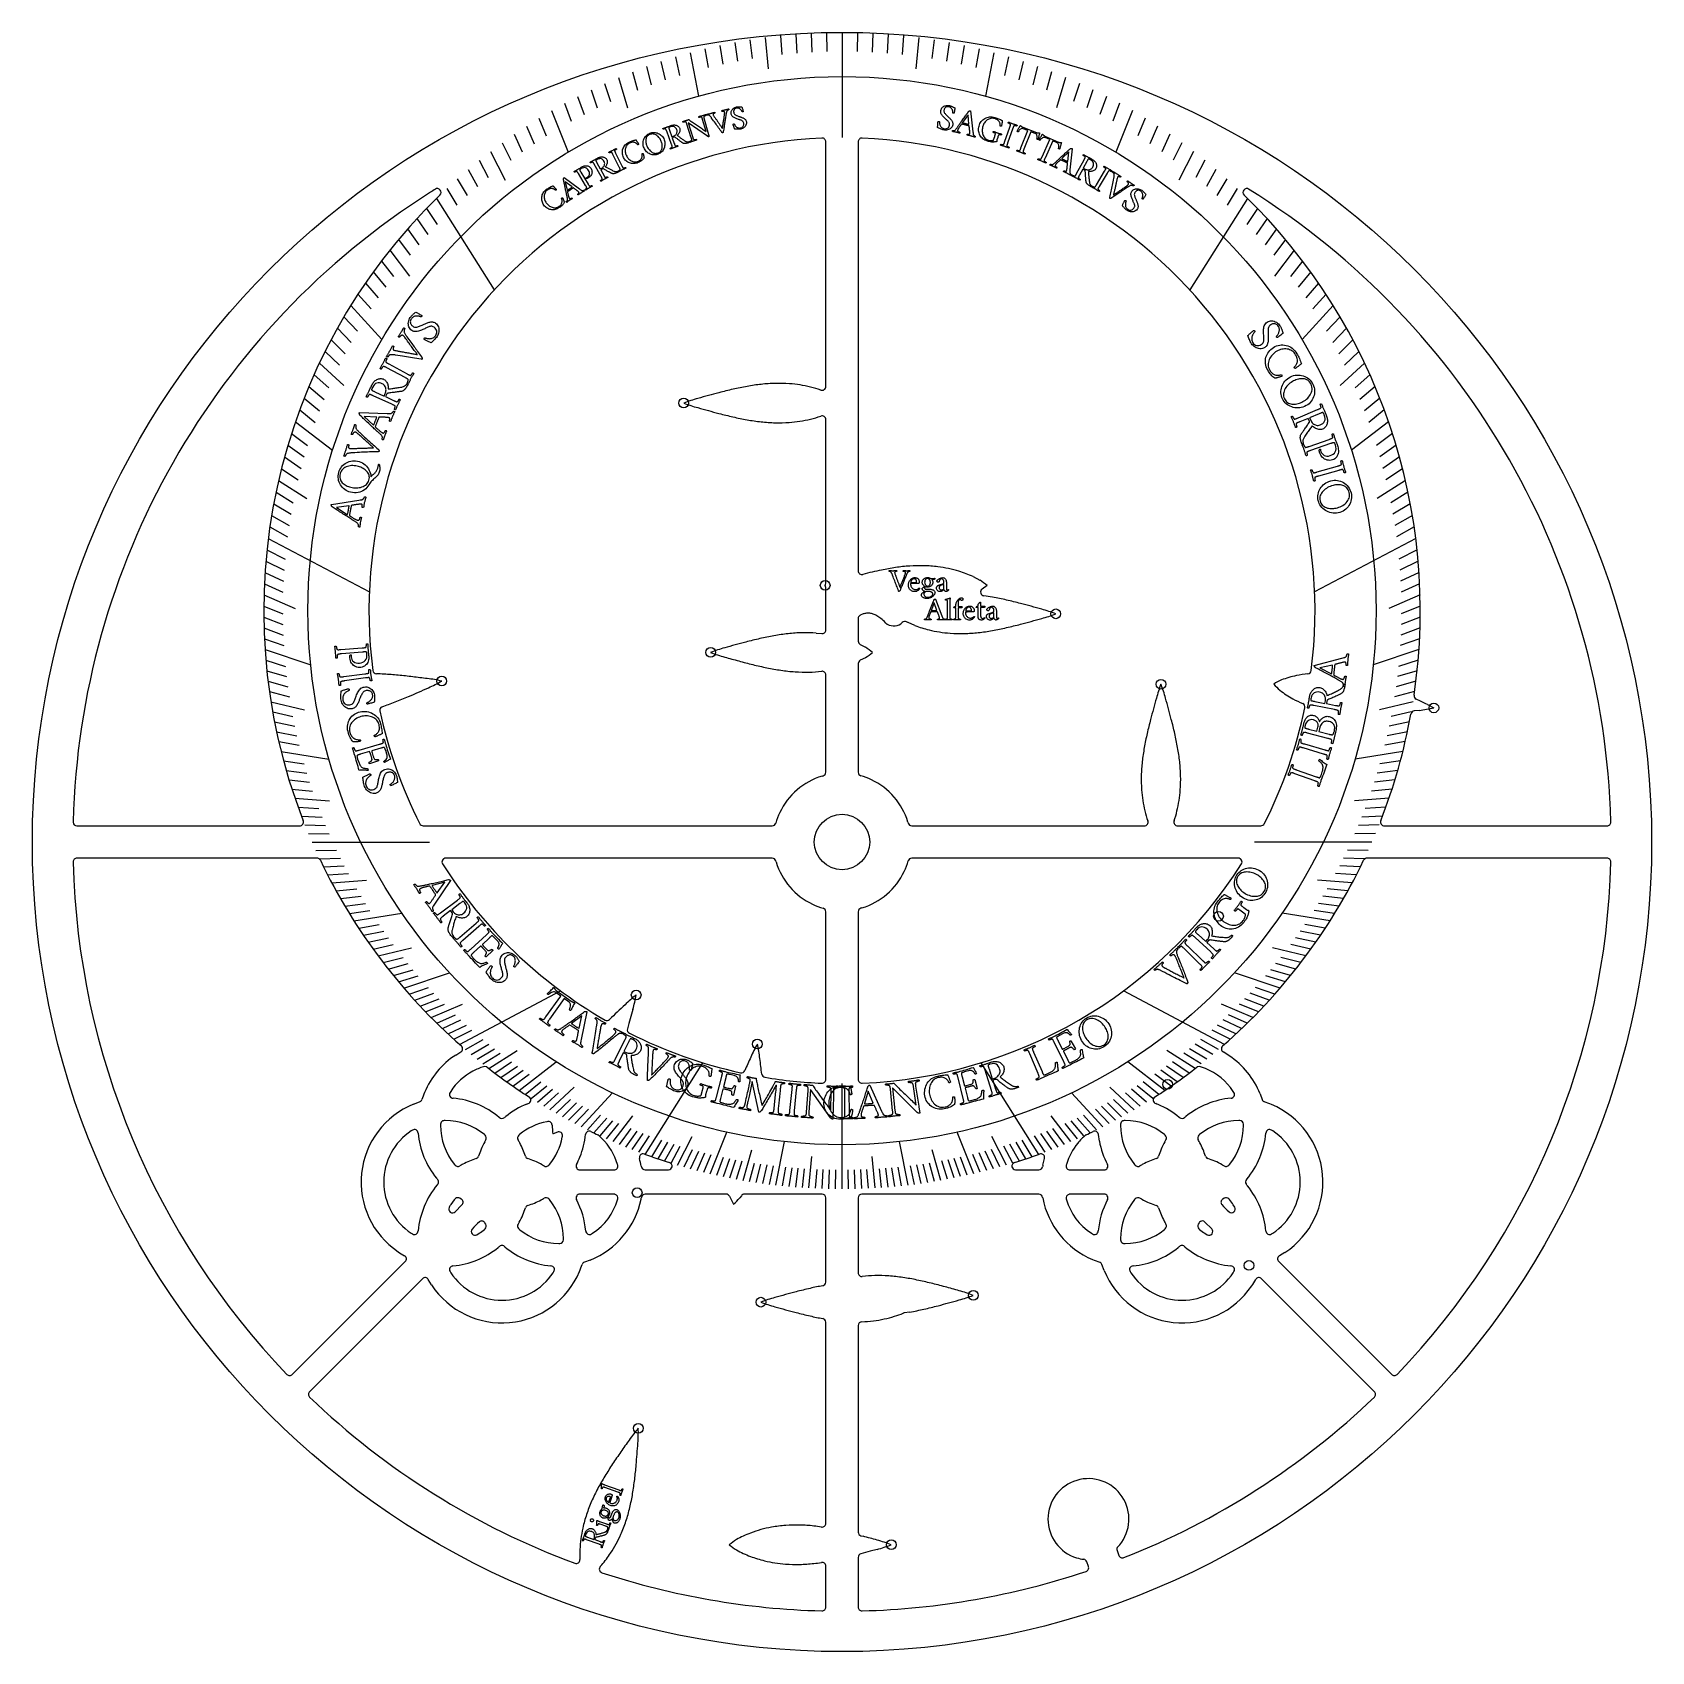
# Model space of a CAD drawing. Header units: millimetres. Extents: x -54 to 54, y -54 to 54.
import ezdxf

# ---------------------------------------------------------------- set-up
doc = ezdxf.new("R2010")
doc.units = ezdxf.units.MM
for name, color, linetype in [('CUT_INNER', 6, 'Continuous'), ('CUT_OUTER', 1, 'Continuous'), ('ENGRAVE', 7, 'Continuous'), ('ENGRAVE_FINE', 8, 'Continuous'), ('TEXT', 5, 'Continuous')]:
    doc.layers.add(name, color=color, linetype=linetype)

msp = doc.modelspace()

# ---------------------------------------------------------------- linework, layer by layer
at = {"layer": 'CUT_INNER'}
for points in [[(-1.08, 30.376), (-1.08, 46.7017)], [(1.08, 46.7017), (1.08, 18.0914)], [(-1.08, 17.2556), (-1.08, 28.1752)], [(8.7418, 17.6988), (9.2024, 17.465), (9.2069, 17.4625)], [(-1.08, 14.1462), (-1.08, 16.9747)], [(9.6761, 17.1151), (9.6717, 17.1115), (9.3443, 16.8691)], [(1.3592, 15.1909), (1.2638, 15.1512)], [(1.08, 14.9048), (1.08, 13.3918)], [(2.9089, 14.6248), (2.9043, 14.6289)], [(4.8654, 14.4392), (4.404, 14.6301), (4.3952, 14.6342), (4.3084, 14.6782)], [(-1.7175, 13.9341), (-1.3551, 13.8975)], [(1.2168, 13.1689), (1.5615, 12.9939), (1.5661, 12.9913)], [(1.08, 11.8962), (1.08, 4.6534)], [(1.5661, 12.2966), (1.5615, 12.294), (1.2168, 12.1191)], [(-1.08, 4.6534), (-1.08, 11.1417)], [(38.5033, 8.7817), (38.1618, 8.7381)], [(39.0414, 9.1811), (39.4722, 8.95), (39.4771, 8.9471)], [(-1.3309, 4.3928), (-1.2604, 4.4132)], [(-51.2824, 1.3369), (-51.2818, 1.3119)], [(-51.0325, 1.08), (-36.1674, 1.08)], [(-27.9428, 1.08), (-4.6534, 1.08)], [(4.3928, 1.3309), (4.4132, 1.2604)], [(4.6534, 1.08), (20.1624, 1.08)], [(22.3856, 1.08), (27.9428, 1.08)], [(36.1674, 1.08), (51.0325, 1.08)], [(-35.0142, -1.08), (-51.0325, -1.08)], [(-4.6534, -1.08), (-26.4331, -1.08)], [(-4.3928, -1.3309), (-4.4132, -1.2604)], [(26.4331, -1.08), (4.6534, -1.08)], [(34.8007, -1.1999), (34.7885, -1.2224)], [(51.0325, -1.08), (35.0142, -1.08)], [(-1.08, -15.84), (-1.08, -4.6534)], [(1.08, -4.6534), (1.08, -15.84)], [(1.3309, -4.3928), (1.2604, -4.4132)], [(-13.9486, -11.1676), (-14.0762, -11.6368), (-14.2072, -12.1056), (-14.3091, -12.4588)], [(-25.7661, -14.209), (-25.4258, -14.0051)], [(24.2386, -15.1051), (23.9042, -14.9854)], [(-26.0979, -16.631), (-26.1455, -16.7103)], [(26.1455, -16.7103), (26.0979, -16.631)], [(27.8829, -16.7884), (28.0246, -17.1843)], [(-28.5716, -17.4771), (-28.1757, -17.3354)], [(-21.0116, -17.4771), (-20.9259, -17.4464)], [(-28.6497, -19.2145), (-28.729, -19.2621)], [(-26.7791, -18.8184), (-26.7825, -18.8877)], [(-26.4723, -18.5775), (-26.5416, -18.5809)], [(-22.8669, -18.3651), (-22.8479, -18.3823)], [(-19.6239, -18.6444), (-19.6883, -18.6539)], [(-18.9859, -19.345), (-19.275, -19.4651), (-19.2804, -19.467)], [(18.5809, -18.8184), (18.5775, -18.8877)], [(18.8877, -18.5775), (18.8184, -18.5809)], [(22.4931, -18.3651), (22.5121, -18.3823)], [(26.5416, -18.5809), (26.4723, -18.5775)], [(26.7825, -18.8877), (26.7791, -18.8184)], [(28.729, -19.2621), (28.6497, -19.2145)], [(-23.8034, -19.5569), (-23.8479, -19.5165)], [(-23.833, -19.9977), (-23.7568, -19.8707)], [(-21.5121, -19.5165), (-21.5566, -19.5569)], [(-18.6539, -19.6883), (-18.6427, -19.6126)], [(-16.2685, -19.5408), (-16.2904, -19.5291)], [(-16.0078, -19.7704), (-16.2287, -19.5702), (-16.2478, -19.5545), (-16.2685, -19.5408)], [(16.2685, -19.5408), (16.2478, -19.5545)], [(16.2904, -19.5291), (16.2685, -19.5408)], [(17.1651, -19.956), (17.098, -19.5035)], [(21.5566, -19.5569), (21.5121, -19.5165)], [(21.527, -19.9977), (21.6032, -19.8707)], [(23.8479, -19.5165), (23.8034, -19.5569)], [(-25.8435, -21.5121), (-25.8031, -21.5566)], [(-19.9977, -21.527), (-19.8707, -21.6032)], [(-19.5569, -21.5566), (-19.5165, -21.5121)], [(-14.956, -21.5593), (-14.9706, -21.5008)], [(13.4008, -21.5452), (13.5094, -21.1115)], [(14.9706, -21.5008), (14.956, -21.5593)], [(19.5165, -21.5121), (19.5569, -21.5566)], [(25.3623, -21.527), (25.4893, -21.6032)], [(25.8031, -21.5566), (25.8435, -21.5121)], [(-17.4839, -21.87), (-15.1985, -21.87)], [(-13.3851, -21.624), (-13.3803, -21.6567)], [(-13.133, -21.87), (-11.5823, -21.87)], [(11.5823, -21.87), (13.133, -21.87)], [(15.1985, -21.87), (17.4839, -21.87)], [(26.9949, -22.4931), (26.9777, -22.5121)], [(-26.9949, -22.8669), (-26.9777, -22.8479)], [(-25.3971, -23.8121), (-25.4893, -23.7568)], [(-15.1985, -23.49), (-17.4839, -23.49)], [(-7.7349, -23.49), (-13.133, -23.49)], [(-7.5094, -23.6324), (-7.5114, -23.6279)], [(-6.7121, -23.5954), (-6.8144, -23.7396), (-6.8176, -23.7437)], [(-1.33, -23.49), (-6.5082, -23.49)], [(-1.08, -29.3517), (-1.08, -23.74)], [(1.08, -23.74), (1.08, -28.7338)], [(13.133, -23.49), (1.33, -23.49)], [(13.3851, -23.736), (13.3803, -23.7033)], [(17.4839, -23.49), (15.1985, -23.49)], [(19.9977, -23.833), (19.8707, -23.7568)], [(25.4893, -23.7568), (25.3971, -23.8121)], [(26.9485, -22.8085), (26.9622, -22.8289), (26.9777, -22.8479)], [(-25.859, -23.8669), (-26.0843, -24.1706)], [(-25.8038, -24.6583), (-25.3489, -24.2033)], [(-19.5165, -23.8479), (-19.5569, -23.8034)], [(-14.9706, -23.8592), (-14.956, -23.8007)], [(14.956, -23.8007), (14.9706, -23.8592)], [(19.5569, -23.8034), (19.5165, -23.8479)], [(25.317, -24.1643), (25.3319, -24.1846)], [(25.8435, -23.8479), (25.8031, -23.8034)], [(26.195, -24.353), (26.0979, -24.191)], [(-24.1643, -25.317), (-24.1846, -25.3319)], [(-23.8479, -25.8435), (-23.8034, -25.8031)], [(-23.7568, -25.4893), (-23.8121, -25.3971)], [(-21.527, -25.3623), (-21.6032, -25.4893)], [(21.5121, -25.8435), (21.5566, -25.8031)], [(23.8121, -25.3971), (23.7568, -25.4893)], [(23.8034, -25.8031), (23.8479, -25.8435)], [(24.6583, -25.8038), (24.2033, -25.3489)], [(-28.729, -26.0979), (-28.6497, -26.1455)], [(-24.353, -26.195), (-24.191, -26.0979)], [(-22.4931, -26.9949), (-22.5121, -26.9777)], [(-18.8877, -26.7825), (-18.8184, -26.7791)], [(-18.5809, -26.5416), (-18.5775, -26.4723)], [(-16.7103, -26.1455), (-16.631, -26.0979)], [(16.631, -26.0979), (16.7103, -26.1455)], [(18.5775, -26.4723), (18.5809, -26.5416)], [(18.8184, -26.7791), (18.8877, -26.7825)], [(22.8669, -26.9949), (22.8479, -26.9777)], [(24.191, -26.0979), (24.353, -26.195)], [(28.6497, -26.1455), (28.729, -26.0979)], [(-36.6626, -35.5171), (-29.1289, -27.9833)], [(-16.7884, -27.8829), (-17.1843, -28.0246)], [(29.1289, -27.9833), (36.6626, -35.5171)], [(29.5461, -27.371), (29.1771, -27.5921)], [(-27.9833, -29.1289), (-35.5171, -36.6626)], [(-26.1455, -28.6497), (-26.0979, -28.729)], [(-19.2621, -28.729), (-19.2145, -28.6497)], [(17.4771, -28.5716), (17.3354, -28.1757)], [(19.2145, -28.6497), (19.2621, -28.729)], [(26.0979, -28.729), (26.1455, -28.6497)], [(35.5171, -36.6626), (27.9833, -29.1289)], [(-27.371, -29.5461), (-27.5921, -29.1771)], [(-1.08, -45.4422), (-1.08, -32.0319)], [(1.08, -32.2472), (1.08, -46.0254)], [(4.5277, -31.3504), (4.1394, -31.4132), (4.1111, -31.4195), (4.0837, -31.429)], [(1.2659, -46.2671), (1.4054, -46.304)], [(2.3449, -47.178), (1.8768, -47.3097), (1.4074, -47.4384), (1.2659, -47.4759)], [(18.3519, -47.2637), (18.469, -47.5855)], [(18.5205, -46.879), (18.4016, -47.0103)], [(-16.0198, -48.2138), (-16.1248, -48.3298)], [(-1.08, -51.0325), (-1.08, -48.3008)], [(1.08, -47.7175), (1.08, -51.0325)], [(16.4393, -48.3242), (16.3224, -48.0032)]]:
    msp.add_lwpolyline(points, dxfattribs=at)
msp.add_circle((0, 0), 1.85, dxfattribs=at)
for centre, radius, start, end in [((-0.0002, 15.431), 31.5489, 92.433962, 187.279774), ((-1.33, 46.7017), 0.25, 360, 92.285156), ((1.33, 46.7017), 0.25, 87.714844, 180), ((0.0002, 15.4311), 31.5489, 352.728188, 87.566046), ((-0.0006, 0.0005), 51.2992, 122.344395, 178.507254), ((-10.5682, 16.8022), 31.4507, 121.758668, 122.455547), ((-26.9902, 43.3315), 0.25, 314.122697, 121.816406), ((26.9902, 43.3315), 0.25, 58.183594, 225.878906), ((0.0012, 0.0007), 51.2986, 1.492564, 58.083358), ((-0.0009, 15.4311), 38.5682, 134.048552, 201.3007), ((0.0008, 15.431), 38.5683, 351.58117, 45.951404), ((-2.8265, 10.804), 19.8957, 100.138062, 102.900148), ((-3.8305, 16.419), 14.1917, 96.304128, 100.138143), ((-4.1655, 19.4363), 11.1558, 91.457172, 96.295647), ((-4.21, 21.0737), 9.5178, 85.78027, 91.439873), ((-4.1388, 21.9887), 8.6, 76.291951, 85.805228), ((-3.4941, 24.3733), 6.131, 70.13246, 76.863654), ((-1.33, 30.376), 0.25, 251.203122, 0), ((-7.5397, 21.6285), 8.2203, 104.634774, 111.52314), ((-7.5427, 36.9143), 8.2114, 248.474989, 255.361584), ((7.4375, -29.9993), 61.974, 104.622548, 105.972822), ((-0.1681, -0.8234), 31.8231, 102.891994, 104.633834), ((8.4014, 92.0735), 65.6264, 254.063381, 255.338426), ((-0.1596, 59.4086), 31.8582, 255.36443, 257.10251), ((-2.8215, 47.7714), 19.9205, 257.094382, 259.849711), ((-3.8279, 42.1497), 14.2094, 259.849602, 263.674216), ((-4.149, 36.6277), 8.6659, 274.187842, 283.624195), ((-3.4995, 34.1938), 6.1477, 283.084654, 289.864474), ((-1.33, 28.1752), 0.25, 360, 108.796878), ((-4.1646, 39.1271), 11.1681, 263.682603, 268.510597), ((-4.2102, 37.4848), 9.5252, 268.527771, 274.178376), ((5.3819, 5.9902), 12.4463, 93.998494, 98.350586), ((5.2233, 8.2258), 10.205, 88.706883, 93.985428), ((5.2464, 9.3907), 9.04, 82.712987, 88.68647), ((1.33, 18.0914), 0.25, 180, 284.199281), ((7.6937, -6.3812), 25.0364, 101.657914, 104.579737), ((5.9826, 1.9062), 16.5743, 98.354618, 101.653778), ((5.3232, 9.975), 8.4507, 72.943907, 82.727423), ((5.5219, 10.5977), 7.7971, 65.60871, 72.997141), ((5.3437, 11.7536), 6.8932, 51.059264, 55.913204), ((-1.3322, 17.256), 0.2522, 326.049533, 359.903201), ((-1.3316, 16.9745), 0.2516, 0.051273, 33.995993), ((9.493, 16.6682), 0.25, 126.507408, 262.728816), ((8.3883, 7.6357), 8.8498, 79.269036, 83.035339), ((6.5255, -3.2779), 19.9205, 77.094382, 79.849711), ((1.5196, 14.5787), 0.627, 114.079362, 121.376091), ((1.7637, 14.1215), 1.1434, 99.783503, 110.718949), ((1.7301, 14.3062), 0.9556, 81.827549, 99.681516), ((1.7048, 14.1526), 1.1113, 70.288353, 81.66452), ((1.5637, 13.7626), 1.526, 60.248324, 70.24018), ((3.8636, -14.9152), 31.8582, 75.36443, 77.10251), ((-4.6974, -47.5801), 65.6264, 74.063381, 75.338426), ((11.2437, 22.8649), 8.2203, 284.634774, 291.52314), ((11.2467, 7.5792), 8.2114, 68.474989, 75.361584), ((-1.33, 14.1462), 0.25, 264.231531, 0), ((1.33, 14.9048), 0.25, 123.18117, 180), ((1.2085, 13.1393), 2.2434, 51.945466, 60.270813), ((0.4173, 12.1334), 3.5231, 45.097532, 51.897375), ((3.4603, 15.2182), 0.81, 227.0988, 305.172072), ((3.5464, 15.1077), 0.6701, 304.592902, 315.136724), ((4.1953, 14.4553), 0.25, 63.088252, 134.050599), ((7.7561, 22.1488), 8.2337, 249.446283, 256.290698), ((7.8427, 22.5047), 8.6, 256.291951, 265.805228), ((7.5345, 28.0745), 14.1917, 276.304128, 280.138143), ((6.5305, 33.6894), 19.8957, 280.138062, 282.900148), ((3.8721, 45.3168), 31.8231, 282.891994, 284.633834), ((-3.7335, 74.4927), 61.974, 284.622548, 285.972822), ((9.2296, -46.6309), 61.974, 104.622548, 105.972822), ((1.6241, -17.4549), 31.8231, 102.891994, 104.633834), ((-1.0343, -5.8276), 19.8957, 100.138062, 102.900148), ((-2.0383, -0.2126), 14.1917, 96.304128, 100.138143), ((-2.3733, 2.8047), 11.1558, 91.457172, 96.295647), ((-2.4178, 4.4421), 9.5178, 85.78027, 91.439873), ((1.33, 13.3918), 0.25, 180, 243.088252), ((-2.2972, 7.2825), 6.8932, 51.059264, 55.913204), ((7.914, 23.4197), 9.5178, 265.78027, 271.439873), ((7.8695, 25.0572), 11.1558, 271.457172, 276.295647), ((-5.7476, 4.9969), 8.2203, 104.634774, 111.52314), ((-5.7506, 20.2827), 8.2114, 248.474989, 255.361584), ((11.2958, 79.3573), 69.694, 254.075848, 254.878542), ((4.3235, 53.4116), 42.8278, 254.828371, 256.123608), ((1.33, 11.8962), 0.25, 116.911748, 180), ((-1.7041, 17.2043), 5.8974, 303.676707, 309.350826), ((-31.0467, 11.4647), 0.25, 187.207031, 269.251786), ((-31.1993, 1.5671), 9.6488, 86.18134, 89.113496), ((-31.9447, -13.4709), 24.7043, 84.547019, 86.779217), ((-33.6564, -31.5133), 42.8278, 83.265871, 84.561108), ((-36.7462, -58.2012), 69.694, 82.513348, 83.316042), ((-28.554, 2.7233), 8.2234, 76.919739, 83.796564), ((-0.0171, 35.8156), 24.7043, 256.109519, 258.341717), ((-1.6546, 27.8735), 16.5952, 258.337745, 261.628712), ((-2.2573, 23.7837), 12.4612, 261.632684, 265.974557), ((-2.4173, 21.543), 10.2148, 265.987504, 271.255974), ((-2.3488, 19.419), 8.0898, 271.100414, 277.055263), ((-1.33, 11.1417), 0.25, 0, 95.768469), ((31.8249, 5.472), 5.8974, 115.239207, 120.913326), ((31.6811, 4.5424), 6.6977, 101.842205, 110.730429), ((31.7383, 4.6234), 6.6305, 95.719382, 102.469504), ((31.0473, 11.4691), 0.25, 276.940792, 352.792969), ((-53.1887, 66.7265), 61.974, 293.060048, 294.410322), ((-30.7982, 17.8551), 8.2202, 293.072255, 299.961137), ((28.9127, 7.5097), 8.2114, 158.474989, 165.361584), ((13.6269, 7.5067), 8.2203, 14.634774, 21.52314), ((33.8675, 15.1994), 6.8932, 222.621764, 227.475704), ((33.2909, 15.419), 6.6899, 232.391984, 241.22173), ((38.401, 9.7484), 0.25, 171.739478, 245.839607), ((-30.5865, 8.7903), 0.25, 109.270582, 192.128906), ((-0.0093, 15.4276), 31.5393, 192.246091, 206.780239), ((-36.7568, 27.0961), 19.0678, 288.618652, 291.367501), ((-41.3845, 38.9823), 31.8231, 291.329494, 293.071334), ((84.0719, -8.4344), 65.6264, 164.063381, 165.338426), ((-38.0009, -7.4705), 61.974, 14.622548, 15.972822), ((0.011, 15.4268), 31.5374, 333.219538, 348.149641), ((33.1416, 14.9734), 6.2281, 240.452365, 247.243692), ((30.6316, 9.0014), 0.25, 348.222656, 66.184208), ((38.1935, 8.4901), 0.25, 97.285393, 169.628906), ((23.3052, -24.2975), 36.9924, 64.824671, 66.089423), ((37.6142, 16.9659), 8.2323, 276.199797, 283.078393), ((51.407, 0.1266), 31.8582, 165.36443, 167.10251), ((-8.8249, 0.1351), 31.8231, 12.891994, 14.633834), ((0.0337, 15.4214), 38.5341, 338.694926, 349.70553), ((39.7698, 2.7885), 19.9205, 167.094382, 169.849711), ((2.8024, 2.7935), 19.8957, 10.138062, 12.900148), ((34.1481, 3.7949), 14.2094, 169.849602, 173.674216), ((8.4174, 3.7975), 14.1917, 6.304128, 10.138143), ((0, 0), 4.59, 106.855853, 154.706647), ((-1.33, 4.6534), 0.25, 286.171875, 360), ((1.33, 4.6534), 0.25, 180, 253.828125), ((0.0204, 0.0492), 4.5368, 64.673851, 74.138193), ((29.4833, 4.1772), 9.5252, 178.527771, 184.178376), ((31.1255, 4.1316), 11.1681, 173.682603, 178.510597), ((11.4347, 4.1325), 11.1558, 1.457172, 6.295647), ((13.0722, 4.177), 9.5178, 355.78027, 1.439873), ((0, 0), 4.59, 16.855853, 64.706647), ((28.6261, 4.116), 8.6659, 184.187842, 193.624195), ((13.9871, 4.1057), 8.6, 346.291951, 355.805228), ((-51.0325, 1.33), 0.25, 184.141846, 270), ((-36.1674, 1.33), 0.25, 270, 21.269531), ((-27.9428, 1.33), 0.25, 206.894531, 270), ((-4.6534, 1.33), 0.25, 270, 343.828125), ((-0.0492, 0.0204), 4.5368, 154.673851, 164.138193), ((4.6534, 1.33), 0.25, 196.171875, 270), ((20.1624, 1.33), 0.25, 270, 18.796878), ((25.9228, 3.3926), 5.8686, 192.976675, 199.738519), ((22.3856, 1.33), 0.25, 161.203122, 270), ((16.643, 3.3865), 5.8498, 340.258248, 346.971465), ((27.9428, 1.33), 0.25, 270, 333.105469), ((36.1674, 1.33), 0.25, 158.732391, 270), ((51.0325, 1.33), 0.25, 270, 1.582031), ((-51.0325, -1.33), 0.25, 90, 181.582031), ((-0.0028, -0.0011), 51.297, 181.492193, 223.811301), ((-35.0142, -1.33), 0.25, 43.085778, 90), ((-35.0142, -1.33), 0.25, 25.492945, 43.085778), ((-0.0037, 15.4279), 38.5644, 205.578781, 228.832205), ((-26.4331, -1.33), 0.25, 90, 212.519531), ((-0.0025, 15.4285), 31.5457, 212.37819, 239.941997), ((-4.6534, -1.33), 0.25, 16.171875, 90), ((0, 0), 4.59, 196.855853, 244.706647), ((0, 0), 4.59, 286.855853, 334.706647), ((0.0002, 15.4305), 31.5488, 272.433909, 327.621036), ((0.0492, -0.0204), 4.5368, 334.673851, 344.138193), ((4.6534, -1.33), 0.25, 90, 163.828125), ((0.0037, 15.4278), 38.5644, 311.167772, 334.421203), ((26.4331, -1.33), 0.25, 327.480469, 90), ((35.0142, -1.33), 0.25, 90, 148.647017), ((0.0028, -0.0011), 51.297, 316.188697, 358.50781), ((51.0325, -1.33), 0.25, 358.417969, 90), ((-0.0204, -0.0492), 4.5368, 244.673851, 254.138193), ((-1.33, -4.6534), 0.25, 0, 73.828125), ((1.33, -4.6534), 0.25, 106.171875, 180), ((-8.7178, -16.7246), 8.2231, 127.544536, 134.42163), ((-21.8386, -8.86), 8.2206, 343.697332, 350.585905), ((-15.6778, -11.6585), 0.25, 239.941406, 314.214655), ((29.9389, -58.2722), 64.9705, 133.123724, 134.381331), ((-14.0689, -12.5281), 0.25, 163.911679, 243.457031), ((-0.0025, 15.4247), 31.5425, 243.289021, 257.626257), ((-25.5544, -13.7907), 0.25, 300.9375, 48.691406), ((1.4683, -17.576), 8.2113, 150.036991, 156.924102), ((-13.6643, -15.3378), 8.2323, 6.199797, 13.078393), ((25.5544, -13.7907), 0.25, 131.309855, 239.0625), ((23.1822, -18.1368), 4.7016, 55.68169, 61.496404), ((-22.68, -18.9), 5.6151, 123.340212, 157.090212), ((-22.7271, -18.8013), 3.9933, 107.143976, 118.37333), ((-23.8199, -15.2208), 0.25, 69.452356, 109.6875), ((-23.8199, -15.2208), 0.25, 52.208722, 69.452356), ((-0.0793, 15.318), 38.4312, 232.138351, 237.241494), ((56.9825, -42.9176), 69.2337, 155.63701, 156.437692), ((-70.4131, -22.9952), 65.4931, 6.591662, 7.498103), ((0.0813, 15.3152), 38.4278, 302.758271, 307.861865), ((23.8199, -15.2208), 0.25, 110.548828, 127.792969), ((23.8199, -15.2208), 0.25, 70.3125, 110.548828), ((22.68, -18.9), 4.1025, 33.578679, 67.671321), ((22.68, -18.9), 5.6151, 22.090212, 55.840212), ((-22.68, -18.9), 4.1025, 118.296321, 146.421321), ((-6.7077, -15.141), 0.25, 257.519531, 336.239838), ((-5.1046, -15.4491), 0.25, 186.418014, 260.683594), ((-0.0039, 15.3865), 31.5046, 260.608046, 267.569433), ((-1.33, -15.84), 0.25, 267.714844, 360), ((1.33, -15.84), 0.25, 180, 226.142578), ((1.33, -15.84), 0.25, 226.142578, 272.285156), ((-28.2599, -17.1001), 0.25, 289.6875, 340.3125), ((-23.3118, -18.6458), 4.9342, 156.952997, 162.770099), ((-25.9309, -16.8389), 0.2501, 149.0726, 267.125428), ((-26.4597, -22.6788), 5.6139, 50.209634, 84.724167), ((-21.0101, -17.211), 0.25, 289.6875, 57.128906), ((21.0101, -17.211), 0.25, 122.872513, 250.3125), ((26.46, -22.68), 5.6151, 95.217227, 128.965156), ((25.931, -16.8389), 0.25, 274.21875, 30.9375), ((28.2599, -17.1001), 0.25, 199.6875, 250.3125), ((-26.46, -22.68), 5.6151, 112.090212, 235.840212), ((-21.7372, -19.2217), 1.1424, 127.397999, 132.712328), ((-18.9055, -22.6707), 5.6044, 112.074029, 128.981394), ((20.3869, -19.0892), 1.729, 66.154411, 71.834461), ((18.9056, -22.6708), 5.6044, 50.199029, 67.106394), ((23.6228, -19.2217), 1.1424, 127.397999, 132.712328), ((26.7142, -22.0482), 4.9342, 66.952997, 72.770099), ((26.46, -22.68), 5.6151, 303.340212, 67.090212), ((-26.46, -22.68), 4.1025, 123.578679, 236.421321), ((-28.5211, -19.429), 0.25, 4.21875, 120.9375), ((-22.68, -18.9), 5.6151, 185.217227, 218.965156), ((-22.68, -18.9), 4.1025, 179.828679, 219.546321), ((-26.5294, -18.8306), 0.25, 115.3125, 177.1875), ((-26.5294, -18.8306), 0.25, 92.8125, 115.3125), ((-26.46, -22.68), 4.1025, 50.453679, 90.171321), ((-22.68, -18.197), 0.25, 227.8125, 312.1875), ((-18.9, -22.68), 4.1025, 101.078679, 129.546321), ((-19.5872, -18.8917), 0.25, 3.170993, 98.4375), ((-13.4331, -18.6022), 5.9109, 182.67305, 188.413262), ((-18.89, -19.5759), 0.25, 351.5625, 112.555092), ((-16.8507, -19.5402), 0.25, 64.166371, 171.5625), ((-1.3176, 12.6402), 35.4831, 244.234469, 245.041097), ((4.7393, 5.4219), 27.4952, 294.841724, 295.882654), ((16.8507, -19.5402), 0.25, 8.4375, 115.839844), ((22.68, -18.9), 4.1025, 179.828679, 219.546321), ((18.8306, -18.8306), 0.25, 115.3125, 177.1875), ((18.8306, -18.8306), 0.25, 92.8125, 115.3125), ((18.9, -22.68), 4.1025, 50.453679, 90.171321), ((22.68, -18.197), 0.25, 227.8125, 312.1875), ((26.46, -22.68), 4.1025, 89.828679, 129.546321), ((22.68, -18.9), 4.1025, 320.453679, 0.171321), ((26.5294, -18.8306), 0.25, 2.8125, 87.1875), ((22.6812, -18.9003), 5.6139, 320.209634, 354.724167), ((28.5211, -19.4291), 0.2501, 59.0726, 177.125428), ((26.46, -22.68), 4.1025, 303.578679, 56.421321), ((-19.5318, -22.4258), 4.9342, 156.952997, 162.770099), ((-19.0707, -22.5978), 5.4258, 151.367028, 157.188395), ((-23.9713, -19.7421), 0.25, 329.0625, 47.8125), ((-21.3887, -19.7421), 0.25, 132.1875, 210.9375), ((-23.5179, -21.1057), 2.2785, 27.07594, 32.821656), ((-26.2209, -22.5685), 5.3516, 17.443048, 27.848363), ((-22.68, -18.9), 4.1025, 320.453679, 348.921321), ((-22.6411, -18.9118), 5.5746, 337.871836, 353.906958), ((-18.9, -22.68), 4.1025, 16.703679, 45.171321), ((18.9, -22.68), 4.1025, 140.796321, 163.296321), ((18.5855, -22.395), 3.6788, 129.454262, 141.140385), ((22.6726, -18.9029), 5.6073, 190.825676, 207.743198), ((25.8282, -22.4258), 4.9342, 156.952997, 162.770099), ((26.2893, -22.5978), 5.4258, 151.367028, 157.188395), ((21.3887, -19.7421), 0.25, 329.0625, 47.8125), ((23.9713, -19.7421), 0.25, 132.1875, 210.9375), ((21.8421, -21.1057), 2.2785, 27.07594, 32.821656), ((19.1391, -22.5685), 5.3516, 17.443048, 27.848363), ((-25.6179, -21.3887), 0.25, 222.1875, 300.9375), ((-24.2543, -23.5179), 2.2785, 117.07594, 122.821656), ((-22.7915, -26.2209), 5.3516, 107.443048, 117.848363), ((-24.4799, -20.8801), 0.25, 289.6875, 340.3125), ((-20.8801, -20.8801), 0.25, 199.6875, 250.3125), ((-22.4258, -25.8282), 4.9342, 66.952997, 72.770099), ((-22.5978, -26.2893), 5.4258, 61.367028, 67.188395), ((-19.7421, -21.3887), 0.25, 239.0625, 317.8125), ((-17.4839, -21.62), 0.25, 154.6875, 270), ((-22.5248, -18.9729), 5.4438, 332.18517, 338.006676), ((-15.1985, -21.62), 0.25, 270, 14.0625), ((-13.2669, -21.0508), 0.25, 103.935631, 194.0625), ((-18.4882, -22.5905), 5.1938, 10.724529, 16.544002), ((-13.2669, -21.0508), 0.25, 70.138055, 103.935631), ((-0.1598, 14.9632), 38.075, 250.000338, 252.660309), ((-11.5823, -21.62), 0.25, 270, 72.597656), ((11.5823, -21.62), 0.25, 107.404155, 270), ((0.1597, 14.9635), 38.0753, 287.33969, 289.999643), ((13.2669, -21.0508), 0.25, 81.698331, 109.863281), ((13.2669, -21.0508), 0.25, 345.9375, 81.698331), ((14.5688, -21.8178), 1.1994, 166.861461, 172.27898), ((15.1985, -21.62), 0.25, 165.9375, 270), ((17.4839, -21.62), 0.25, 270, 25.3125), ((19.7421, -21.3887), 0.25, 222.1875, 300.9375), ((21.1057, -23.5179), 2.2785, 117.07594, 122.821656), ((22.5685, -26.2209), 5.3516, 107.443048, 117.848363), ((20.8801, -20.8801), 0.25, 289.6875, 340.3125), ((24.4799, -20.8801), 0.25, 199.6875, 216.5625), ((24.4799, -20.8801), 0.25, 216.5625, 250.3125), ((22.9342, -25.8282), 4.9342, 66.952997, 72.770099), ((22.7622, -26.2893), 5.4258, 61.367028, 67.188395), ((25.6179, -21.3887), 0.25, 239.0625, 317.8125), ((-26.1383, -21.7372), 1.1424, 217.397999, 222.712328), ((-27.163, -22.68), 0.25, 345.9375, 42.1875), ((-13.133, -21.62), 0.25, 188.4375, 270), ((13.133, -21.62), 0.25, 270, 351.5625), ((27.163, -22.68), 0.25, 137.8125, 210.9375), ((-22.6812, -26.4597), 5.6139, 140.209634, 174.724167), ((-27.163, -22.68), 0.25, 317.8125, 345.9375), ((-25.6179, -23.9713), 0.25, 59.0625, 132.1875), ((-21.1057, -21.8421), 2.2785, 297.07594, 302.821656), ((-19.7421, -23.9713), 0.25, 42.1875, 120.9375), ((-17.4839, -23.74), 0.25, 90, 205.3125), ((-15.1985, -23.74), 0.25, 72.65625, 90), ((-15.1985, -23.74), 0.25, 345.9375, 72.65625), ((-14.5688, -23.5422), 1.1994, 346.861461, 352.27898), ((-13.133, -23.74), 0.25, 90, 171.5625), ((-7.7349, -23.74), 0.25, 26.633733, 90), ((0.5153, -19.6937), 8.9392, 206.14284, 209.952491), ((-11.8978, -19.0846), 6.8932, 312.621764, 317.475704), ((-6.5082, -23.74), 0.25, 90, 144.650752), ((-1.33, -23.74), 0.25, 0, 90), ((1.33, -23.74), 0.25, 90, 180), ((13.133, -23.74), 0.25, 8.4375, 90), ((18.9, -22.68), 5.6151, 190.840212, 247.090212), ((15.1985, -23.74), 0.25, 107.34375, 194.0625), ((15.1985, -23.74), 0.25, 90, 107.34375), ((17.4839, -23.74), 0.25, 334.6875, 90), ((19.7421, -23.9713), 0.25, 59.0625, 137.8125), ((25.6179, -23.9713), 0.25, 42.1875, 120.9375), ((26.1383, -23.6228), 1.1424, 37.397999, 42.712328), ((22.68, -26.46), 5.6151, 5.217227, 38.965156), ((-25.9806, -24.4815), 0.25, 154.59375, 315), ((-24.2805, -25.3906), 2.1776, 145.927245, 152.178569), ((-25.1847, -24.4044), 0.8624, 134.184961, 141.440039), ((-25.5256, -24.0266), 0.25, 315, 59.0625), ((-25.8282, -22.9342), 4.9342, 336.952997, 342.770099), ((-20.8801, -24.4799), 0.25, 109.6875, 160.3125), ((-22.5685, -19.1391), 5.3516, 287.443048, 297.848363), ((-22.68, -26.46), 4.1025, 359.828679, 39.546321), ((-22.6821, -26.4604), 5.6172, 5.219331, 27.727911), ((-18.9, -22.68), 5.6151, 292.090212, 348.340212), ((-18.9, -22.68), 4.1025, 303.578679, 343.296321), ((18.9, -22.68), 4.1025, 196.703679, 236.421321), ((22.6847, -26.4615), 5.62, 152.274916, 174.711628), ((22.68, -26.46), 4.1025, 140.453679, 180.171321), ((22.5978, -19.0707), 5.4258, 241.367028, 247.188395), ((22.4258, -19.5318), 4.9342, 246.952997, 252.770099), ((20.8801, -24.4799), 0.25, 19.6875, 70.3125), ((26.2209, -22.7915), 5.3516, 197.443048, 207.848363), ((25.5256, -24.0266), 0.25, 120.9375, 213.4375), ((30.2598, -19.7475), 6.6312, 222.000442, 227.995275), ((25.9806, -24.4815), 0.25, 230.721983, 30.9375), ((22.68, -26.46), 4.1025, 33.578679, 39.546321), ((-24.4815, -25.9806), 0.25, 140.53125, 300.9375), ((-19.7426, -30.2652), 6.6385, 132.000562, 137.981652), ((-26.46, -22.68), 4.1025, 303.578679, 309.546321), ((-24.0266, -25.5256), 0.25, 30.9375, 123.4375), ((-23.9713, -25.6179), 0.25, 312.1875, 30.9375), ((-21.3887, -25.6179), 0.25, 149.0625, 222.1875), ((-20.9556, -25.1847), 0.8624, 224.184961, 231.440039), ((-26.2893, -22.7622), 5.4258, 331.367028, 337.188395), ((-18.9, -22.68), 4.1025, 230.796321, 270.171321), ((18.9, -22.68), 4.1025, 269.828679, 309.546321), ((23.5179, -24.2543), 2.2785, 207.07594, 212.821656), ((21.3887, -25.6179), 0.25, 312.1875, 30.9375), ((23.9713, -25.6179), 0.25, 149.0625, 227.8125), ((24.0266, -25.5256), 0.25, 120.15625, 149.0625), ((26.46, -22.68), 4.1025, 230.453679, 236.421321), ((24.0266, -25.5256), 0.25, 45, 120.15625), ((24.4815, -25.9806), 0.25, 239.0625, 45), ((-28.5211, -25.9309), 0.2501, 239.0726, 357.125428), ((-23.6228, -26.1383), 1.1424, 307.397999, 312.712328), ((-22.68, -27.163), 0.25, 75.9375, 132.1875), ((-22.68, -27.163), 0.25, 47.8125, 75.9375), ((-18.9003, -22.6812), 5.6139, 230.209634, 264.724167), ((-18.8306, -26.5294), 0.25, 272.8125, 357.1875), ((-16.8389, -25.931), 0.25, 184.21875, 300.9375), ((16.8389, -25.9309), 0.2501, 239.0726, 357.125428), ((18.8306, -26.5294), 0.25, 182.8125, 244.6875), ((18.8306, -26.5294), 0.25, 244.6875, 267.1875), ((21.7372, -26.1383), 1.1424, 307.397999, 312.712328), ((22.68, -27.163), 0.25, 75.9375, 132.1875), ((22.68, -27.163), 0.25, 47.8125, 75.9375), ((26.4597, -22.6812), 5.6139, 230.209634, 264.724167), ((28.5211, -25.931), 0.25, 184.21875, 300.9375), ((-26.7797, -23.1713), 5.029, 235.711119, 241.52912), ((-29.3056, -27.8066), 0.25, 315, 59.0625), ((-26.46, -22.68), 5.6151, 275.217227, 308.965156), ((-17.1001, -28.2599), 0.25, 109.6875, 160.3125), ((18.6458, -23.3118), 4.9342, 246.952997, 252.770099), ((17.1001, -28.2599), 0.25, 19.6875, 70.3125), ((18.9, -22.68), 5.6151, 275.217227, 308.965156), ((29.3056, -27.8066), 0.25, 120.9375, 225), ((-27.8066, -29.3056), 0.25, 30.9375, 135), ((-22.68, -26.46), 5.6151, 213.340212, 337.090212), ((-25.931, -28.5211), 0.25, 94.21875, 210.9375), ((-22.68, -26.46), 4.1025, 213.578679, 326.421321), ((-19.4291, -28.5211), 0.2501, 329.0726, 87.125428), ((-22.0482, -26.7142), 4.9342, 336.952997, 342.770099), ((1.33, -28.7338), 0.25, 180, 275.768469), ((2.3361, -36.9294), 8.0072, 91.083248, 97.036828), ((2.4086, -39.136), 10.2148, 85.987504, 91.255974), ((2.2486, -41.3766), 12.4612, 81.632684, 85.974557), ((1.6459, -45.4665), 16.5952, 78.337745, 81.628712), ((22.68, -26.46), 5.6151, 202.090212, 325.840212), ((19.429, -28.5211), 0.25, 94.21875, 210.9375), ((22.68, -26.46), 4.1025, 213.578679, 326.421321), ((25.9309, -28.5211), 0.2501, 329.0726, 87.125428), ((27.8066, -29.3056), 0.25, 45, 149.0625), ((12.5823, -89.9667), 61.974, 104.622548, 105.972822), ((4.9768, -60.7907), 31.8231, 102.891994, 104.633834), ((1.8947, -47.206), 17.8932, 100.229689, 102.97712), ((-1.33, -29.3517), 0.25, 280.833082, 360), ((0.0084, -53.4086), 24.7043, 76.109519, 78.341717), ((-4.3323, -71.0045), 42.8278, 74.828371, 76.123608), ((-11.3045, -96.9503), 69.694, 74.075848, 74.878542), ((5.7388, -22.5898), 8.2203, 284.634774, 291.52314), ((5.7419, -37.8756), 8.2114, 68.474989, 75.361584), ((23.1713, -26.7797), 5.029, 325.711119, 331.52912), ((-2.3949, -38.3389), 8.2203, 104.634774, 111.52314), ((-2.3979, -23.0531), 8.2114, 248.474989, 255.361584), ((13.5462, 32.1061), 65.6264, 254.063381, 255.338426), ((1.0256, -11.7653), 19.8957, 280.138062, 282.900148), ((-1.6328, -0.138), 31.8231, 282.891994, 284.633834), ((-9.2383, 29.0379), 61.974, 284.622548, 285.972822), ((4.9852, -0.5588), 31.8582, 255.36443, 257.10251), ((1.8973, -14.164), 17.9071, 257.016737, 259.769839), ((-1.33, -32.0319), 0.25, 0, 79.166918), ((1.33, -32.2472), 0.25, 92.78339, 180), ((1.1038, -24.4074), 7.5931, 271.615297, 277.524286), ((1.0255, -23.5072), 8.496, 277.252799, 286.979453), ((2.1666, -26.9197), 4.8999, 285.871598, 293.033133), ((-36.8394, -35.3403), 0.25, 223.769531, 315), ((36.8394, -35.3403), 0.25, 225, 316.230469), ((-35.3403, -36.8394), 0.25, 135, 226.230469), ((35.3403, -36.8394), 0.25, 313.769531, 45), ((-0.0047, -0.0078), 51.2909, 226.18772, 249.682741), ((0.0046, -0.0077), 51.291, 291.491905, 313.812283), ((42.4677, -80.4681), 69.694, 144.388348, 145.191042), ((-7.4111, -44.5164), 8.2112, 138.787397, 145.674114), ((-21.8044, -39.3697), 8.2204, 354.947304, 1.835548), ((20.3875, -65.1626), 42.8278, 145.140871, 146.436108), ((-75.4597, -36.0786), 61.974, 354.935048, 356.285322), ((5.2824, -55.1478), 24.7043, 146.422019, 148.654217), ((-45.427, -38.7467), 31.8231, 353.204494, 354.946334), ((-5.2914, -48.9851), 12.4612, 151.945184, 156.287057), ((-1.6437, -50.9304), 16.5952, 148.650245, 151.941212), ((-33.5838, -40.1608), 19.8957, 350.450562, 353.212648), ((16.4375, -45.1616), 2.6997, 320.494908, 252.994908), ((-7.3472, -48.0796), 10.2148, 156.300004, 161.568474), ((-27.9588, -41.1071), 14.1917, 346.616628, 350.450643), ((-8.4557, -47.7067), 9.0453, 161.588782, 167.554859), ((-23.4483, -42.3179), 9.5178, 336.09277, 341.752373), ((-25.005, -41.8082), 11.1558, 341.769672, 346.608147), ((-8.9918, -47.5869), 8.496, 167.565299, 177.291953), ((-22.6108, -42.6933), 8.6, 326.604451, 336.117728), ((-3.7814, -52.3725), 6.6977, 110.279705, 119.167929), ((-3.185, -53.9153), 8.3516, 100.412881, 110.448948), ((-3.1161, -54.289), 8.7316, 94.199688, 100.41431), ((-3.0616, -55.0807), 9.5252, 88.527771, 94.178376), ((-3.1071, -56.7229), 11.1681, 83.682603, 88.510597), ((-2.6649, -53.6407), 8.0565, 80.750277, 84.396448), ((-1.33, -45.4422), 0.25, 260.814286, 360), ((1.33, -46.0254), 0.25, 180, 255.152155), ((-16.7754, -113.5848), 69.694, 74.075848, 74.878542), ((-12.1483, -47.5186), 5.3404, 176.423455, 183.674417), ((-22.3048, -42.8948), 8.2337, 319.758783, 326.603198), ((-3.7755, -51.4318), 5.8974, 123.676707, 129.350826), ((-3.1824, -41.51), 6.8932, 231.059264, 235.913204), ((-3.7849, -41.3774), 6.6899, 240.829484, 249.65923), ((1.33, -47.7175), 0.25, 104.851182, 180), ((0.268, -39.2244), 8.2203, 284.634774, 291.52314), ((0.271, -54.5101), 8.2114, 68.474989, 75.361584), ((18.5868, -47.1781), 0.25, 137.8125, 200), ((-17.7274, -47.873), 0.25, 249.785156, 2.791293), ((-15.9395, -48.4976), 0.25, 137.833707, 251.894531), ((-3.2196, -39.9406), 8.2337, 249.446283, 256.290698), ((-3.133, -39.5846), 8.6, 256.291951, 265.805228), ((-3.0617, -38.6696), 9.5178, 265.78027, 271.439873), ((-3.1063, -37.0322), 11.1558, 271.457172, 276.295647), ((-2.669, -40.0763), 8.0828, 275.581293, 279.249218), ((-1.33, -48.3008), 0.25, 0, 99.185714), ((16.3864, -45.3637), 2.4915, 252.759711, 263.959224), ((16.0875, -48.0887), 0.25, 20, 81.5625), ((16.2043, -48.4097), 0.25, 288.457031, 20), ((18.704, -47.5), 0.25, 200, 291.621094), ((-0.0029, -0.0165), 51.2832, 251.80373, 268.509392), ((0.003, -0.0178), 51.282, 271.490508, 288.509995), ((-1.33, -51.0325), 0.25, 268.417969, 0), ((1.33, -51.0325), 0.25, 180, 271.582031)]:
    msp.add_arc(centre, radius, start, end, dxfattribs=at)
at = {"layer": 'CUT_OUTER'}
msp.add_circle((0, 0), 54, dxfattribs=at)
at = {"layer": 'ENGRAVE'}
for points in [[(0, 54), (0, 46.98)], [(-10.1289, 52.6462), (-9.5702, 49.7419)], [(10.1289, 52.6462), (9.5702, 49.7419)], [(-19.3731, 48.7815), (-18.2717, 46.0083)], [(19.3731, 48.7815), (18.2717, 46.0083)], [(-27.0442, 42.9297), (-23.1938, 36.8176)], [(27.0442, 42.9297), (23.1938, 36.8176)], [(-32.7621, 35.7833), (-30.6874, 33.5173)], [(32.7621, 35.7833), (30.6874, 33.5173)], [(-36.4524, 28.0325), (-33.9764, 26.1285)], [(36.4524, 28.0325), (33.9764, 26.1285)], [(-38.2671, 20.2483), (-31.5244, 16.6805)], [(38.2671, 20.2483), (31.5244, 16.6805)], [(-38.4818, 12.8364), (-35.4374, 11.8209)], [(38.4818, 12.8364), (35.4374, 11.8209)], [(-37.4098, 6.0454), (-34.217, 5.5295)], [(37.4098, 6.0454), (34.217, 5.5295)], [(-35.3478, 0), (-27.518, 0)], [(35.3478, 0), (27.518, 0)], [(-32.5495, -5.26), (-29.3566, -4.744)], [(32.5495, -5.26), (29.3566, -4.744)], [(-29.218, -9.7463), (-26.1736, -8.7307)], [(29.218, -9.7463), (26.1736, -8.7307)], [(-25.5092, -13.4977), (-18.7665, -9.9299)], [(25.5092, -13.4977), (18.7665, -9.9299)], [(-21.5389, -16.5638), (-19.0629, -14.6597)], [(-13.126, -20.8361), (-9.2756, -14.724)], [(13.126, -20.8361), (9.2756, -14.724)], [(21.5389, -16.5638), (19.0629, -14.6597)], [(0, -23.1383), (0, -16.1183)], [(-17.3911, -18.9949), (-15.3164, -16.7289)], [(17.3911, -18.9949), (15.3164, -16.7289)], [(-8.7864, -22.1242), (-7.6851, -19.351)], [(8.7864, -22.1242), (7.6851, -19.351)], [(-4.4032, -22.8861), (-3.8444, -19.9818)], [(4.4032, -22.8861), (3.8444, -19.9818)]]:
    msp.add_lwpolyline(points, dxfattribs=at)
for centre, radius in [((0, 15.4308), 35.6208), ((-10.5564, 29.2756), 0.324), ((-1.1234, 17.1151), 0.324), ((14.2604, 15.2179), 0.324), ((-8.7642, 12.644), 0.324), ((-26.6922, 10.7335), 0.324), ((21.274, 10.5234), 0.324), ((39.4778, 8.947), 0.324), ((25.1128, -4.9501), 0.324), ((-13.7283, -10.204), 0.324), ((-5.6454, -13.4742), 0.324), ((21.714, -16.1689), 0.324), ((-13.6626, -23.3906), 0.324), ((27.1453, -28.2437), 0.324), ((8.7555, -30.2369), 0.324), ((-5.4116, -30.6918), 0.324), ((-13.5879, -39.1056), 0.324), ((3.2846, -46.8715), 0.324)]:
    msp.add_circle(centre, radius, dxfattribs=at)
at = {"layer": 'ENGRAVE_FINE'}
for points in [[(-8.1474, 53.1297), (-7.9555, 51.8783)], [(-7.1452, 53.3324), (-6.9771, 52.0781)], [(-6.1365, 53.5087), (-5.9924, 52.252)], [(-5.1223, 53.6583), (-4.922, 51.5603)], [(-4.1035, 53.7811), (-4.0073, 52.5205)], [(-3.0809, 53.8768), (-3.0087, 52.6149)], [(-2.0555, 53.9452), (-2.0074, 52.6824)], [(-1.0282, 53.9863), (-1.0041, 52.7229)], [(1.0282, 53.9863), (1.0041, 52.7229)], [(2.0555, 53.9452), (2.0074, 52.6824)], [(3.0809, 53.8768), (3.0087, 52.6149)], [(4.1035, 53.7811), (4.0073, 52.5205)], [(5.1223, 53.6583), (4.922, 51.5603)], [(6.1365, 53.5087), (5.9924, 52.252)], [(7.1452, 53.3324), (6.9771, 52.0781)], [(8.1474, 53.1297), (7.9555, 51.8783)], [(-12.0744, 52.0613), (-11.7877, 50.8251)], [(-11.1066, 52.3662), (-10.8435, 51.1257)], [(-9.1422, 52.9008), (-8.9265, 51.6527)], [(9.1422, 52.9008), (8.9265, 51.6527)], [(11.1066, 52.3662), (10.8435, 51.1257)], [(12.0744, 52.0613), (11.7877, 50.8251)], [(-14.9111, 51.0011), (-14.3161, 48.9661)], [(-13.9774, 51.3782), (-13.6438, 50.1519)], [(-13.0316, 51.7318), (-12.7214, 50.5003)], [(13.0316, 51.7318), (12.7214, 50.5003)], [(13.9774, 51.3782), (13.6438, 50.1519)], [(14.9111, 51.0011), (14.3161, 48.9661)], [(-17.6321, 49.7337), (-17.2059, 48.5316)], [(-16.7391, 50.1783), (-16.3359, 48.9695)], [(-15.8319, 50.6009), (-15.4517, 49.3859)], [(15.8319, 50.6009), (15.4517, 49.3859)], [(16.7391, 50.1783), (16.3359, 48.9695)], [(17.6321, 49.7337), (17.2059, 48.5316)], [(-18.5103, 49.2679), (-18.0613, 48.0728)], [(18.5103, 49.2679), (18.0613, 48.0728)], [(-21.05, 47.7492), (-20.5333, 46.5771)], [(-20.2198, 48.275), (-19.7255, 47.0948)], [(20.2198, 48.275), (19.7255, 47.0948)], [(21.05, 47.7492), (20.5333, 46.5771)], [(-22.659, 46.6422), (-22.0979, 45.4873)], [(-21.8632, 47.2047), (-21.3243, 46.041)], [(21.8632, 47.2047), (21.3243, 46.041)], [(22.659, 46.6422), (22.0979, 45.4873)], [(-24.1962, 45.4662), (-23.5915, 44.3298)], [(-23.4368, 46.0625), (-22.4647, 44.1519)], [(23.4368, 46.0625), (22.4647, 44.1519)], [(24.1962, 45.4662), (23.5915, 44.3298)], [(-24.937, 44.854), (-24.3107, 43.7274)], [(24.937, 44.854), (24.3107, 43.7274)], [(-26.3613, 43.5851), (-25.6924, 42.4791)], [(-25.6588, 44.2268), (-25.0111, 43.1103)], [(25.6588, 44.2268), (25.0111, 43.1103)], [(26.3613, 43.5851), (25.6924, 42.4791)], [(-27.7074, 42.2614), (-26.9967, 41.1774)], [(27.7074, 42.2614), (26.9967, 41.1774)], [(-28.3505, 41.5809), (-27.6192, 40.5084)], [(28.3505, 41.5809), (27.6192, 40.5084)], [(-29.5762, 40.1862), (-28.8044, 39.1376)], [(-28.9735, 40.889), (-28.2219, 39.8282)], [(28.9735, 40.889), (28.2219, 39.8282)], [(29.5762, 40.1862), (28.8044, 39.1376)], [(-30.1585, 39.4734), (-28.838, 37.7452)], [(30.1585, 39.4734), (28.838, 37.7452)], [(-31.2615, 38.0206), (-30.4308, 37.0102)], [(-30.7203, 38.7513), (-29.909, 37.7279)], [(30.7203, 38.7513), (29.909, 37.7279)], [(31.2615, 38.0206), (30.4308, 37.0102)], [(-31.7823, 37.2819), (-30.9324, 36.2849)], [(31.7823, 37.2819), (30.9324, 36.2849)], [(-32.2824, 36.5359), (-31.4137, 35.5526)], [(32.2824, 36.5359), (31.4137, 35.5526)], [(-33.2213, 35.0248), (-32.3155, 34.0699)], [(33.2213, 35.0248), (32.3155, 34.0699)], [(-34.0786, 33.4926), (-33.1369, 32.5671)], [(-33.6601, 34.2611), (-32.7362, 33.3207)], [(33.6601, 34.2611), (32.7362, 33.3207)], [(34.0786, 33.4926), (33.1369, 32.5671)], [(-34.477, 32.7201), (-33.5177, 31.8097)], [(34.477, 32.7201), (33.5177, 31.8097)], [(-34.8553, 31.9441), (-33.2259, 30.4509)], [(34.8553, 31.9441), (33.2259, 30.4509)], [(-35.5524, 30.3842), (-34.5423, 29.5209)], [(-35.2137, 31.1653), (-34.2203, 30.2861)], [(35.2137, 31.1653), (34.2203, 30.2861)], [(35.5524, 30.3842), (34.5423, 29.5209)], [(-35.8717, 29.6014), (-34.8452, 28.7543)], [(35.8717, 29.6014), (34.8452, 28.7543)], [(-36.1716, 28.8173), (-35.1291, 27.9868)], [(36.1716, 28.8173), (35.1291, 27.9868)], [(-36.7144, 27.2476), (-35.6408, 26.4508)], [(36.7144, 27.2476), (35.6408, 26.4508)], [(-36.9577, 26.4629), (-35.8691, 25.6834)], [(36.9577, 26.4629), (35.8691, 25.6834)], [(-37.3896, 24.8963), (-36.2718, 24.152)], [(-37.1827, 25.679), (-36.0793, 24.917)], [(37.1827, 25.679), (36.0793, 24.917)], [(37.3896, 24.8963), (36.2718, 24.152)], [(-37.5787, 24.1152), (-35.6894, 22.9028)], [(37.5787, 24.1152), (35.6894, 22.9028)], [(-37.7503, 23.3362), (-36.6047, 22.628)], [(37.7503, 23.3362), (36.6047, 22.628)], [(-38.042, 21.7859), (-36.87, 21.1147)], [(-37.9046, 22.5596), (-36.7457, 21.8699)], [(37.9046, 22.5596), (36.7457, 21.8699)], [(38.042, 21.7859), (36.87, 21.1147)], [(-38.1627, 21.0153), (-36.9781, 20.363)], [(38.1627, 21.0153), (36.9781, 20.363)], [(-38.3555, 19.4851), (-37.1466, 18.8709)], [(38.3555, 19.4851), (37.1466, 18.8709)], [(-38.4281, 18.7261), (-37.2077, 18.1313)], [(38.4281, 18.7261), (37.2077, 18.1313)], [(-38.4854, 17.9715), (-37.2537, 17.3964)], [(38.4854, 17.9715), (37.2537, 17.3964)], [(-38.555, 16.4769), (-36.4628, 15.5828)], [(-38.5276, 17.2217), (-37.2851, 16.6663)], [(38.555, 16.4769), (36.4628, 15.5828)], [(38.5276, 17.2217), (37.2851, 16.6663)], [(-38.5679, 15.7374), (-37.305, 15.222)], [(38.5679, 15.7374), (37.305, 15.222)], [(-38.5668, 15.0033), (-37.2941, 14.5083)], [(-38.5518, 14.275), (-37.2699, 13.8004)], [(38.5518, 14.275), (37.2699, 13.8004)], [(38.5668, 15.0033), (37.2941, 14.5083)], [(-38.5234, 13.5527), (-37.2326, 13.0985)], [(38.5234, 13.5527), (37.2326, 13.0985)], [(-38.4273, 12.1265), (-37.1199, 11.7139)], [(38.4273, 12.1265), (37.1199, 11.7139)], [(-38.3604, 11.423), (-37.0452, 11.0314)], [(38.3604, 11.423), (37.0452, 11.0314)], [(-38.2811, 10.7262), (-36.9587, 10.3557)], [(-38.19, 10.0362), (-36.8607, 9.6869)], [(38.19, 10.0362), (36.8607, 9.6869)], [(38.2811, 10.7262), (36.9587, 10.3557)], [(-38.0873, 9.3531), (-35.8561, 8.8052)], [(-37.9732, 8.677), (-36.6313, 8.3704)], [(38.0873, 9.3531), (35.8561, 8.8052)], [(37.9732, 8.677), (36.6313, 8.3704)], [(-37.8482, 8.0081), (-36.5006, 7.723)], [(37.8482, 8.0081), (36.5006, 7.723)], [(-37.7124, 7.3465), (-36.3596, 7.083)], [(-37.5662, 6.6922), (-36.2085, 6.4504)], [(37.5662, 6.6922), (36.2085, 6.4504)], [(37.7124, 7.3465), (36.3596, 7.083)], [(-37.2436, 5.4061), (-35.8775, 5.2078)], [(37.2436, 5.4061), (35.8775, 5.2078)], [(-37.0678, 4.7744), (-35.6981, 4.598)], [(37.0678, 4.7744), (35.6981, 4.598)], [(-36.8827, 4.1504), (-35.5098, 3.9959)], [(-36.6885, 3.5341), (-35.3129, 3.4015)], [(36.6885, 3.5341), (35.3129, 3.4015)], [(36.8827, 4.1504), (35.5098, 3.9959)], [(-36.4856, 2.9255), (-34.1837, 2.7409)], [(-36.2741, 2.3247), (-34.8942, 2.2362)], [(36.4856, 2.9255), (34.1837, 2.7409)], [(36.2741, 2.3247), (34.8942, 2.2362)], [(-36.0543, 1.7317), (-34.673, 1.6654)], [(-35.8265, 1.1466), (-34.4441, 1.1024)], [(35.8265, 1.1466), (34.4441, 1.1024)], [(36.0543, 1.7317), (34.673, 1.6654)], [(-35.591, 0.5694), (-34.2079, 0.5472)], [(35.591, 0.5694), (34.2079, 0.5472)], [(-35.0974, -0.5615), (-33.7144, -0.5393)], [(-34.8398, -1.115), (-33.4575, -1.0708)], [(34.8398, -1.115), (33.4575, -1.0708)], [(35.0974, -0.5615), (33.7144, -0.5393)], [(-34.5754, -1.6607), (-33.1941, -1.5943)], [(-34.3043, -2.1984), (-32.9245, -2.11)], [(34.3043, -2.1984), (32.9245, -2.11)], [(34.5754, -1.6607), (33.1941, -1.5943)], [(-34.0268, -2.7283), (-31.725, -2.5438)], [(-33.7431, -3.2503), (-32.3674, -3.1178)], [(34.0268, -2.7283), (31.725, -2.5438)], [(33.7431, -3.2503), (32.3674, -3.1178)], [(-33.4532, -3.7645), (-32.0804, -3.61)], [(-33.1576, -4.2708), (-31.7879, -4.0944)], [(33.1576, -4.2708), (31.7879, -4.0944)], [(33.4532, -3.7645), (32.0804, -3.61)], [(-32.8563, -4.7693), (-31.4902, -4.571)], [(32.8563, -4.7693), (31.4902, -4.571)], [(-32.2374, -5.7429), (-30.8797, -5.5011)], [(-31.9202, -6.2182), (-30.5674, -5.9546)], [(-31.5981, -6.6857), (-30.2505, -6.4006)], [(31.5981, -6.6857), (30.2505, -6.4006)], [(31.9202, -6.2182), (30.5674, -5.9546)], [(32.2374, -5.7429), (30.8797, -5.5011)], [(-31.2712, -7.1456), (-29.9293, -6.839)], [(-30.9396, -7.5978), (-28.7085, -7.0499)], [(30.9396, -7.5978), (28.7085, -7.0499)], [(31.2712, -7.1456), (29.9293, -6.839)], [(-30.6036, -8.0425), (-29.2743, -7.6932)], [(-30.2633, -8.4797), (-28.9409, -8.1091)], [(-29.9188, -8.9093), (-28.6037, -8.5177)], [(29.9188, -8.9093), (28.6037, -8.5177)], [(30.2633, -8.4797), (28.9409, -8.1091)], [(30.6036, -8.0425), (29.2743, -7.6932)], [(-29.5704, -9.3315), (-28.2629, -8.9189)], [(-28.8619, -10.1537), (-27.5711, -9.6996)], [(28.8619, -10.1537), (27.5711, -9.6996)], [(29.5704, -9.3315), (28.2629, -8.9189)], [(-28.5022, -10.5538), (-27.2203, -10.0792)], [(-28.139, -10.9467), (-26.8664, -10.4516)], [(28.139, -10.9467), (26.8664, -10.4516)], [(28.5022, -10.5538), (27.2203, -10.0792)], [(-27.7725, -11.3324), (-26.5095, -10.817)], [(-27.4027, -11.7109), (-25.3106, -10.8168)], [(-27.0298, -12.0822), (-25.7873, -11.5269)], [(-26.6539, -12.4466), (-25.4223, -11.8714)], [(27.4027, -11.7109), (25.3106, -10.8168)], [(26.6539, -12.4466), (25.4223, -11.8714)], [(27.0298, -12.0822), (25.7873, -11.5269)], [(27.7725, -11.3324), (26.5095, -10.817)], [(-26.2751, -12.8039), (-25.0547, -12.2091)], [(-25.8935, -13.1542), (-24.6846, -12.5401)], [(25.8935, -13.1542), (24.6846, -12.5401)], [(26.2751, -12.8039), (25.0547, -12.2091)], [(-25.1223, -13.8343), (-23.9377, -13.1819)], [(-24.733, -14.1641), (-23.561, -13.4929)], [(-24.3412, -14.4871), (-23.1823, -13.7974)], [(-23.5508, -15.1132), (-21.6615, -13.9007)], [(23.5508, -15.1132), (21.6615, -13.9007)], [(24.3412, -14.4871), (23.1823, -13.7974)], [(24.733, -14.1641), (23.561, -13.4929)], [(25.1223, -13.8343), (23.9377, -13.1819)], [(-23.9471, -14.8035), (-22.8016, -14.0953)], [(-23.1524, -15.4163), (-22.0346, -14.672)], [(-22.7519, -15.7129), (-21.6485, -14.9508)], [(22.7519, -15.7129), (21.6485, -14.9508)], [(23.1524, -15.4163), (22.0346, -14.672)], [(23.9471, -14.8035), (22.8016, -14.0953)], [(-22.3495, -16.0029), (-21.2608, -15.2234)], [(-21.9451, -16.2866), (-20.8715, -15.4898)], [(-21.1309, -16.8347), (-20.0885, -16.0041)], [(21.1309, -16.8347), (20.0885, -16.0041)], [(21.9451, -16.2866), (20.8715, -15.4898)], [(22.3495, -16.0029), (21.2608, -15.2234)], [(-20.7213, -17.0993), (-19.6949, -16.2522)], [(-20.3101, -17.3576), (-19.2999, -16.4943)], [(-19.8972, -17.6097), (-18.9038, -16.7305)], [(-19.4829, -17.8557), (-17.8536, -16.3624)], [(-19.0672, -18.0956), (-18.108, -17.1852)], [(19.4829, -17.8557), (17.8536, -16.3624)], [(19.0672, -18.0956), (18.108, -17.1852)], [(19.8972, -17.6097), (18.9038, -16.7305)], [(20.3101, -17.3576), (19.2999, -16.4943)], [(20.7213, -17.0993), (19.6949, -16.2522)], [(-18.6501, -18.3294), (-17.7084, -17.4039)], [(-18.2317, -18.5572), (-17.3078, -17.6168)], [(-17.812, -18.779), (-16.9062, -17.824)], [(-16.9691, -19.2048), (-16.1003, -18.2216)], [(-15.2702, -19.9867), (-13.9498, -18.2584)], [(15.2702, -19.9867), (13.9498, -18.2584)], [(16.9691, -19.2048), (16.1003, -18.2216)], [(17.812, -18.779), (16.9062, -17.824)], [(18.2317, -18.5572), (17.3078, -17.6168)], [(18.6501, -18.3294), (17.7084, -17.4039)], [(-16.5459, -19.409), (-15.696, -18.412)], [(-16.1217, -19.6073), (-15.2909, -18.597)], [(-15.6964, -19.7999), (-14.8851, -18.7764)], [(-14.8431, -20.1678), (-14.0713, -19.1192)], [(-14.415, -20.3433), (-13.6634, -19.2825)], [(14.415, -20.3433), (13.6634, -19.2825)], [(14.8431, -20.1678), (14.0713, -19.1192)], [(15.6964, -19.7999), (14.8851, -18.7764)], [(16.1217, -19.6073), (15.2909, -18.597)], [(16.5459, -19.409), (15.696, -18.412)], [(-13.9861, -20.5131), (-13.2549, -19.4405)], [(-13.5565, -20.6774), (-12.8457, -19.5933)], [(-12.6948, -20.9892), (-12.0259, -19.8832)], [(-12.2629, -21.1369), (-11.6152, -20.0204)], [(-11.8303, -21.2791), (-11.204, -20.1525)], [(-11.3971, -21.4159), (-10.7924, -20.2795)], [(-10.9634, -21.5473), (-9.9912, -19.6368)], [(-10.529, -21.6733), (-9.9679, -20.5184)], [(10.529, -21.6733), (9.9679, -20.5184)], [(10.9634, -21.5473), (9.9912, -19.6368)], [(11.3971, -21.4159), (10.7924, -20.2795)], [(11.8303, -21.2791), (11.204, -20.1525)], [(12.2629, -21.1369), (11.6152, -20.0204)], [(12.6948, -20.9892), (12.0259, -19.8832)], [(13.5565, -20.6774), (12.8457, -19.5933)], [(13.9861, -20.5131), (13.2549, -19.4405)], [(-10.0941, -21.794), (-9.5551, -20.6303)], [(-9.6587, -21.9094), (-9.1419, -20.7372)], [(-9.2227, -22.0194), (-8.7284, -20.8392)], [(-8.3496, -22.2237), (-7.9006, -21.0285)], [(-7.9124, -22.318), (-7.4862, -21.1159)], [(-7.4748, -22.4071), (-7.0716, -21.1983)], [(-7.0369, -22.4909), (-6.6568, -21.276)], [(-6.5986, -22.5697), (-6.0037, -20.5347)], [(-6.1601, -22.6432), (-5.8265, -21.4169)], [(-5.7212, -22.7116), (-5.411, -21.4802)], [(-5.2821, -22.7749), (-4.9954, -21.5387)], [(-4.8428, -22.8331), (-4.5797, -21.5925)], [(-2.2028, -23.0754), (-2.0025, -20.9773)], [(2.2028, -23.0754), (2.0025, -20.9773)], [(4.8428, -22.8331), (4.5797, -21.5925)], [(5.2821, -22.7749), (4.9954, -21.5387)], [(5.7212, -22.7116), (5.411, -21.4802)], [(6.1601, -22.6432), (5.8265, -21.4169)], [(6.5986, -22.5697), (6.0037, -20.5347)], [(7.0369, -22.4909), (6.6568, -21.276)], [(7.4748, -22.4071), (7.0716, -21.1983)], [(7.9124, -22.318), (7.4862, -21.1159)], [(8.3496, -22.2237), (7.9006, -21.0285)], [(9.2227, -22.0194), (8.7284, -20.8392)], [(9.6587, -21.9094), (9.1419, -20.7372)], [(10.0941, -21.794), (9.5551, -20.6303)], [(-3.9634, -22.9341), (-3.7477, -21.686)], [(-3.5235, -22.977), (-3.3316, -21.7257)], [(-3.0834, -23.0149), (-2.9154, -21.7606)], [(-2.6432, -23.0476), (-2.499, -21.7909)], [(-1.7624, -23.098), (-1.6662, -21.8375)], [(-1.3218, -23.1157), (-1.2497, -21.8538)], [(-0.8813, -23.1282), (-0.8331, -21.8654)], [(-0.4406, -23.1358), (-0.4166, -21.8724)], [(0.4406, -23.1358), (0.4166, -21.8724)], [(0.8813, -23.1282), (0.8331, -21.8654)], [(1.3218, -23.1157), (1.2497, -21.8538)], [(1.7624, -23.098), (1.6662, -21.8375)], [(2.6432, -23.0476), (2.499, -21.7909)], [(3.0834, -23.0149), (2.9154, -21.7606)], [(3.5235, -22.977), (3.3316, -21.7257)], [(3.9634, -22.9341), (3.7477, -21.686)]]:
    msp.add_lwpolyline(points, dxfattribs=at)
at = {"layer": 'TEXT'}
for points in [[(-8.7615, 48.5956), (-8.7257, 48.6052), (-8.6905, 48.6151), (-8.656, 48.6252), (-8.6222, 48.6356), (-8.5888, 48.6459), (-8.5556, 48.656), (-8.5227, 48.6658), (-8.4901, 48.6754), (-8.4868, 48.6705), (-8.4836, 48.6633), (-8.4807, 48.6539), (-8.478, 48.6423), (-8.476, 48.6308), (-8.4755, 48.6221), (-8.4765, 48.6161), (-8.4789, 48.6128), (-8.4848, 48.6109), (-8.4935, 48.6076), (-8.505, 48.6028), (-8.5193, 48.5966), (-8.5346, 48.5891), (-8.5492, 48.5807), (-8.5631, 48.5713), (-8.5763, 48.5608), (-8.587, 48.5494), (-8.5935, 48.5368), (-8.5958, 48.5231), (-8.5939, 48.5083), (-8.5856, 48.4867), (-8.5698, 48.4571), (-8.5466, 48.4196), (-8.5159, 48.374), (-8.4994, 48.3503), (-8.4804, 48.3232), (-8.4588, 48.2924), (-8.4347, 48.258), (-8.4087, 48.2209), (-8.3815, 48.1818), (-8.3532, 48.1409), (-8.3236, 48.0981), (-8.2935, 48.0543), (-8.2632, 48.0105), (-8.2329, 47.9668), (-8.2025, 47.9231), (-8.1727, 47.8802), (-8.1443, 47.839), (-8.1172, 47.7995), (-8.0915, 47.7617), (-8.0676, 47.7264), (-8.0461, 47.6945), (-8.0269, 47.6659), (-8.0099, 47.6407), (-7.996, 47.6199), (-7.9855, 47.6044), (-7.9786, 47.5944), (-7.9752, 47.5898), (-7.9736, 47.5981), (-7.9711, 47.6133), (-7.9677, 47.6352), (-7.9633, 47.6639), (-7.9581, 47.6983), (-7.9524, 47.7369), (-7.9462, 47.78), (-7.9393, 47.8274), (-7.9319, 47.8783), (-7.9241, 47.9317), (-7.9158, 47.9877), (-7.907, 48.0463), (-7.898, 48.1065), (-7.8888, 48.167), (-7.8795, 48.2281), (-7.8701, 48.2895), (-7.8607, 48.3503), (-7.8516, 48.4093), (-7.8427, 48.4665), (-7.834, 48.5218), (-7.8309, 48.5426), (-7.8285, 48.5638), (-7.8267, 48.5855), (-7.8257, 48.6076), (-7.8255, 48.6289), (-7.8263, 48.6482), (-7.8281, 48.6655), (-7.831, 48.6808), (-7.8368, 48.6969), (-7.8459, 48.7099), (-7.8584, 48.7198), (-7.8741, 48.7266), (-7.8916, 48.731), (-7.9094, 48.7339), (-7.9274, 48.7353), (-7.9456, 48.7352), (-7.9626, 48.7342), (-7.9766, 48.733), (-7.9878, 48.7317), (-7.996, 48.7301), (-8.0008, 48.7327), (-8.0051, 48.7381), (-8.0089, 48.7465), (-8.0122, 48.7577), (-8.0145, 48.7695), (-8.0151, 48.7794), (-8.014, 48.7876), (-8.0113, 48.794), (-7.9808, 48.8001), (-7.9511, 48.8058), (-7.9222, 48.8112), (-7.8941, 48.8161), (-7.866, 48.8212), (-7.8372, 48.8269), (-7.8076, 48.8332), (-7.7773, 48.8401), (-7.7525, 48.8459), (-7.7304, 48.8512), (-7.7111, 48.8561), (-7.6944, 48.8604), (-7.6793, 48.8645), (-7.6643, 48.8688), (-7.6495, 48.8731), (-7.6348, 48.8776), (-7.6194, 48.8822), (-7.6023, 48.8873), (-7.5835, 48.8927), (-7.5629, 48.8985), (-7.5598, 48.8934), (-7.5571, 48.8859), (-7.5547, 48.876), (-7.5526, 48.8637), (-7.5513, 48.8518), (-7.551, 48.8431), (-7.5517, 48.8378), (-7.5535, 48.8356), (-7.5623, 48.8329), (-7.5753, 48.8278), (-7.5924, 48.8203), (-7.6135, 48.8104), (-7.6352, 48.7981), (-7.6538, 48.7837), (-7.6693, 48.7671), (-7.6818, 48.7482), (-7.6896, 48.7318), (-7.6976, 48.7094), (-7.7058, 48.6809), (-7.7143, 48.6465), (-7.7225, 48.6094), (-7.7298, 48.5733), (-7.7362, 48.5382), (-7.7418, 48.5039), (-7.7546, 48.4245), (-7.7666, 48.3485), (-7.7781, 48.2758), (-7.7888, 48.2064), (-7.7992, 48.1393), (-7.8095, 48.0733), (-7.8197, 48.0086), (-7.8297, 47.945), (-7.8398, 47.8813), (-7.8499, 47.8165), (-7.86, 47.7505), (-7.8702, 47.6833), (-7.8808, 47.6136), (-7.8921, 47.5403), (-7.9041, 47.4632), (-7.9168, 47.3824), (-7.921, 47.361), (-7.9263, 47.3427), (-7.9329, 47.3277), (-7.9407, 47.3158), (-7.9494, 47.3065), (-7.9587, 47.299), (-7.9686, 47.2935), (-7.9792, 47.2898), (-7.9825, 47.2899), (-7.986, 47.2919), (-7.9897, 47.2957), (-7.9936, 47.3014), (-7.9975, 47.3075), (-8.0011, 47.3127), (-8.0044, 47.3169), (-8.0075, 47.3201), (-8.0665, 47.4052), (-8.1236, 47.4874), (-8.1789, 47.5667), (-8.2323, 47.6431), (-8.285, 47.7182), (-8.3384, 47.794), (-8.3923, 47.8702), (-8.4469, 47.947), (-8.5035, 48.026), (-8.5635, 48.1086), (-8.627, 48.1951), (-8.6939, 48.2852), (-8.7143, 48.313), (-8.7342, 48.339), (-8.7535, 48.3635), (-8.7723, 48.3864), (-8.791, 48.4078), (-8.8101, 48.4279), (-8.8297, 48.4467), (-8.8497, 48.4642), (-8.8587, 48.4708), (-8.8697, 48.4759), (-8.8827, 48.4795), (-8.8978, 48.4818), (-8.9137, 48.4829), (-8.9293, 48.4833), (-8.9445, 48.4828), (-8.9594, 48.4816), (-8.973, 48.4799), (-8.9847, 48.4782), (-8.9945, 48.4765), (-9.0022, 48.4747), (-9.0037, 48.4762), (-9.0059, 48.4816), (-9.0088, 48.4907), (-9.0125, 48.5036), (-9.0159, 48.5167), (-9.0181, 48.5264), (-9.0191, 48.5328), (-9.0189, 48.5359), (-8.9818, 48.5447), (-8.948, 48.5525), (-8.9174, 48.5592), (-8.8899, 48.5649), (-8.8625, 48.5707), (-8.832, 48.5777), (-8.7983, 48.586), (-8.7615, 48.5956)], [(-7.0303, 49.0237), (-6.9963, 49.0303), (-6.965, 49.0353), (-6.9365, 49.0387), (-6.9108, 49.0404), (-6.8864, 49.041), (-6.8615, 49.041), (-6.8361, 49.0403), (-6.8104, 49.0389), (-6.7829, 49.0373), (-6.7522, 49.0356), (-6.7185, 49.034), (-6.6817, 49.0324), (-6.6667, 48.9911), (-6.6523, 48.949), (-6.6385, 48.906), (-6.6253, 48.8622), (-6.6133, 48.8208), (-6.6032, 48.7849), (-6.5949, 48.7545), (-6.5885, 48.7297), (-6.5876, 48.7245), (-6.5894, 48.7194), (-6.5939, 48.7146), (-6.601, 48.7099), (-6.6092, 48.7058), (-6.6166, 48.7025), (-6.6234, 48.7001), (-6.6294, 48.6985), (-6.637, 48.6976), (-6.644, 48.6979), (-6.6504, 48.6995), (-6.6561, 48.7024), (-6.6637, 48.7226), (-6.6739, 48.7439), (-6.6866, 48.7665), (-6.702, 48.7903), (-6.7198, 48.8142), (-6.7396, 48.8371), (-6.7614, 48.8589), (-6.7853, 48.8798), (-6.8109, 48.899), (-6.8382, 48.9156), (-6.8671, 48.9297), (-6.8976, 48.9413), (-6.9294, 48.9494), (-6.9622, 48.9531), (-6.9961, 48.9524), (-7.031, 48.9472), (-7.0737, 48.9357), (-7.1106, 48.9205), (-7.1416, 48.9016), (-7.1667, 48.879), (-7.1868, 48.8538), (-7.2026, 48.8272), (-7.2143, 48.7992), (-7.2217, 48.7698), (-7.2257, 48.7401), (-7.2269, 48.7113), (-7.2252, 48.6834), (-7.2209, 48.6563), (-7.209, 48.6156), (-7.1921, 48.5797), (-7.1702, 48.5486), (-7.1434, 48.5224), (-7.1127, 48.4997), (-7.0793, 48.4794), (-7.0432, 48.4613), (-7.0045, 48.4455), (-6.9643, 48.4307), (-6.9239, 48.4156), (-6.8834, 48.4002), (-6.8427, 48.3845), (-6.8115, 48.3732), (-6.7788, 48.3613), (-6.7445, 48.3488), (-6.7087, 48.3357), (-6.6723, 48.3217), (-6.6363, 48.3065), (-6.6007, 48.29), (-6.5654, 48.2722), (-6.5315, 48.2526), (-6.5002, 48.2306), (-6.4712, 48.2062), (-6.4448, 48.1794), (-6.4218, 48.1499), (-6.4031, 48.1174), (-6.3888, 48.0819), (-6.3788, 48.0434), (-6.3717, 47.9854), (-6.3735, 47.9293), (-6.384, 47.875), (-6.4033, 47.8226), (-6.4297, 47.7732), (-6.4617, 47.7278), (-6.4993, 47.6865), (-6.5425, 47.6491), (-6.5898, 47.6167), (-6.6398, 47.5902), (-6.6925, 47.5695), (-6.748, 47.5546), (-6.8015, 47.5449), (-6.8546, 47.5384), (-6.9074, 47.535), (-6.9599, 47.5349), (-7.0109, 47.5359), (-7.0591, 47.5364), (-7.1044, 47.5363), (-7.1469, 47.5355), (-7.1606, 47.5667), (-7.174, 47.5992), (-7.1874, 47.6328), (-7.2005, 47.6676), (-7.2131, 47.7019), (-7.2247, 47.7342), (-7.2352, 47.7643), (-7.2446, 47.7924), (-7.2526, 47.8169), (-7.2588, 47.8362), (-7.2631, 47.8505), (-7.2655, 47.8597), (-7.261, 47.8663), (-7.2559, 47.8726), (-7.2503, 47.8786), (-7.2443, 47.8842), (-7.2378, 47.8892), (-7.2309, 47.8933), (-7.2237, 47.8964), (-7.2162, 47.8986), (-7.2069, 47.8993), (-7.199, 47.8972), (-7.1925, 47.8921), (-7.1874, 47.8841), (-7.1794, 47.8681), (-7.1691, 47.8495), (-7.1562, 47.8285), (-7.141, 47.805), (-7.1232, 47.7802), (-7.103, 47.7556), (-7.0801, 47.7311), (-7.0548, 47.7067), (-7.0269, 47.6839), (-6.9966, 47.664), (-6.9638, 47.6471), (-6.9285, 47.6332), (-6.8905, 47.6236), (-6.8496, 47.6197), (-6.8058, 47.6214), (-6.759, 47.6287), (-6.71, 47.6435), (-6.6661, 47.6663), (-6.6272, 47.6971), (-6.5933, 47.7359), (-6.5674, 47.7813), (-6.5525, 47.8318), (-6.5487, 47.8874), (-6.5559, 47.9482), (-6.5672, 47.9907), (-6.5825, 48.0272), (-6.6021, 48.0576), (-6.6257, 48.082), (-6.6529, 48.1022), (-6.6827, 48.1201), (-6.7154, 48.1357), (-6.7508, 48.149), (-6.7882, 48.1612), (-6.8271, 48.1736), (-6.8674, 48.1863), (-6.9091, 48.1993), (-6.956, 48.2155), (-7.004, 48.2327), (-7.053, 48.251), (-7.103, 48.2703), (-7.1521, 48.2917), (-7.1983, 48.3165), (-7.2417, 48.3446), (-7.2822, 48.3761), (-7.318, 48.4118), (-7.347, 48.4528), (-7.3693, 48.4991), (-7.3848, 48.5506), (-7.3933, 48.6071), (-7.3932, 48.6617), (-7.3844, 48.7142), (-7.367, 48.7647), (-7.3422, 48.8123), (-7.3117, 48.856), (-7.2752, 48.8959), (-7.233, 48.932), (-7.1864, 48.9633), (-7.1371, 48.989), (-7.0851, 49.0092), (-7.0303, 49.0237)], [(7.1643, 49.1136), (7.202, 49.105), (7.2361, 49.096), (7.2666, 49.0867), (7.2936, 49.0769), (7.3188, 49.0665), (7.3441, 49.0553), (7.3696, 49.0432), (7.3952, 49.0302), (7.4225, 49.0161), (7.453, 49.0007), (7.4866, 48.9839), (7.5234, 48.9657), (7.52, 48.917), (7.5157, 48.8678), (7.5104, 48.818), (7.5041, 48.7676), (7.4976, 48.7201), (7.4918, 48.6791), (7.4866, 48.6446), (7.482, 48.6166), (7.4805, 48.6109), (7.4764, 48.6065), (7.4697, 48.6036), (7.4603, 48.6021), (7.4501, 48.6016), (7.441, 48.6016), (7.4331, 48.6022), (7.4263, 48.6033), (7.4181, 48.6058), (7.4112, 48.6093), (7.4054, 48.6138), (7.4009, 48.6193), (7.4022, 48.6431), (7.4015, 48.6694), (7.3986, 48.6981), (7.3937, 48.7291), (7.3864, 48.7613), (7.3765, 48.7935), (7.3642, 48.8255), (7.3493, 48.8574), (7.3317, 48.8884), (7.3114, 48.9176), (7.2883, 48.9449), (7.2625, 48.9704), (7.2338, 48.9929), (7.202, 49.0114), (7.1671, 49.0258), (7.1293, 49.0362), (7.0806, 49.0438), (7.0362, 49.0449), (6.9961, 49.0396), (6.9604, 49.0279), (6.9287, 49.0114), (6.9006, 48.9915), (6.8762, 48.9682), (6.8554, 48.9417), (6.838, 48.9133), (6.8239, 48.8846), (6.8131, 48.8555), (6.8054, 48.8261), (6.7993, 48.7794), (6.8004, 48.7353), (6.8087, 48.694), (6.8243, 48.6553), (6.8453, 48.6186), (6.8702, 48.5829), (6.8988, 48.5484), (6.9311, 48.515), (6.9654, 48.4819), (6.9997, 48.4485), (7.034, 48.4146), (7.0683, 48.3805), (7.0949, 48.355), (7.1228, 48.3282), (7.152, 48.3001), (7.1825, 48.2708), (7.2132, 48.2402), (7.243, 48.2085), (7.2718, 48.1758), (7.2996, 48.1419), (7.3252, 48.1067), (7.3471, 48.0703), (7.3655, 48.0325), (7.3803, 47.9935), (7.3904, 47.9532), (7.3947, 47.9119), (7.3933, 47.8694), (7.3861, 47.8258), (7.3672, 47.7637), (7.3402, 47.7076), (7.3051, 47.6572), (7.262, 47.6127), (7.213, 47.5745), (7.1602, 47.5428), (7.1035, 47.5177), (7.043, 47.4991), (6.9805, 47.4875), (6.9179, 47.4829), (6.8552, 47.4856), (6.7922, 47.4953), (6.7337, 47.5094), (6.6769, 47.5266), (6.6218, 47.5469), (6.5685, 47.5702), (6.5172, 47.5941), (6.4686, 47.6161), (6.4225, 47.6362), (6.3791, 47.6545), (6.3792, 47.6923), (6.38, 47.7312), (6.3815, 47.7713), (6.3837, 47.8125), (6.3862, 47.853), (6.3889, 47.891), (6.3917, 47.9263), (6.3947, 47.9591), (6.3975, 47.9875), (6.3999, 48.01), (6.4019, 48.0264), (6.4036, 48.0368), (6.4111, 48.0415), (6.419, 48.0456), (6.4274, 48.0492), (6.436, 48.0522), (6.4449, 48.0544), (6.4537, 48.0554), (6.4624, 48.0554), (6.471, 48.0542), (6.4808, 48.0509), (6.4878, 48.0451), (6.4921, 48.0371), (6.4938, 48.0266), (6.4947, 48.0068), (6.497, 47.9834), (6.5006, 47.9563), (6.5056, 47.9255), (6.5125, 47.8925), (6.5221, 47.8584), (6.5343, 47.8233), (6.5491, 47.7872), (6.5672, 47.7515), (6.5891, 47.7178), (6.6148, 47.6859), (6.6444, 47.656), (6.6787, 47.6293), (6.7184, 47.6069), (6.7636, 47.589), (6.8143, 47.5755), (6.8706, 47.5686), (6.9254, 47.572), (6.9786, 47.5859), (7.0304, 47.6101), (7.077, 47.6445), (7.1148, 47.6891), (7.1436, 47.7438), (7.1636, 47.8087), (7.1713, 47.8569), (7.1721, 47.9009), (7.1659, 47.9406), (7.1529, 47.976), (7.1344, 48.0087), (7.1121, 48.0403), (7.0859, 48.0707), (7.0559, 48.1001), (7.0234, 48.1293), (6.9895, 48.1594), (6.9542, 48.1903), (6.9177, 48.2222), (6.8773, 48.2597), (6.8362, 48.2987), (6.7946, 48.3392), (6.7524, 48.3812), (6.7121, 48.4249), (6.6761, 48.4708), (6.6446, 48.5188), (6.6174, 48.5689), (6.597, 48.6212), (6.5859, 48.6758), (6.5839, 48.7328), (6.5912, 48.7921), (6.6078, 48.8533), (6.6323, 48.9086), (6.6647, 48.9581), (6.7051, 49.0016), (6.7517, 49.0388), (6.8024, 49.0696), (6.8574, 49.0938), (6.9166, 49.1114), (6.9781, 49.1224), (7.0399, 49.1264), (7.102, 49.1235), (7.1643, 49.1136)], [(7.6971, 47.668), (7.6995, 47.6714), (7.7065, 47.6816), (7.7182, 47.6986), (7.7346, 47.7224), (7.755, 47.752), (7.7788, 47.7865), (7.8058, 47.8258), (7.8362, 47.87), (7.8692, 47.9179), (7.9045, 47.9683), (7.9419, 48.0212), (7.9815, 48.0767), (8.0224, 48.1339), (8.0638, 48.1919), (8.1057, 48.2507), (8.1481, 48.3103), (8.1903, 48.3698), (8.2318, 48.4279), (8.2726, 48.4847), (8.3127, 48.5402), (8.3513, 48.5934), (8.3877, 48.6432), (8.4217, 48.6898), (8.4535, 48.733), (8.4626, 48.7414), (8.4748, 48.7496), (8.4902, 48.7577), (8.5088, 48.7656), (8.5275, 48.7722), (8.5434, 48.7762), (8.5565, 48.7778), (8.5667, 48.7768), (8.569, 48.7761), (8.5707, 48.7754), (8.572, 48.7747), (8.5727, 48.7739), (8.5734, 48.773), (8.5745, 48.7718), (8.5761, 48.7704), (8.5781, 48.7686), (8.7324, 47.3692), (8.739, 47.3002), (8.744, 47.2486), (8.7477, 47.2143), (8.75, 47.1974), (8.7539, 47.1824), (8.7608, 47.1676), (8.7709, 47.1529), (8.7841, 47.1384), (8.7989, 47.1245), (8.8142, 47.1121), (8.8298, 47.1009), (8.8458, 47.0912), (8.8605, 47.083), (8.8724, 47.0769), (8.8815, 47.0726), (8.8877, 47.0703), (8.8898, 47.0623), (8.8899, 47.053), (8.8881, 47.0425), (8.8843, 47.0307), (8.8799, 47.0196), (8.8762, 47.0111), (8.8733, 47.0052), (8.871, 47.0018), (8.838, 47.0136), (8.8066, 47.0247), (8.777, 47.0352), (8.7492, 47.0449), (8.7208, 47.0545), (8.6895, 47.0643), (8.6555, 47.0744), (8.6186, 47.0847), (8.5796, 47.095), (8.5438, 47.104), (8.5114, 47.1115), (8.4823, 47.1176), (8.4531, 47.1233), (8.4205, 47.1298), (8.3843, 47.1371), (8.3446, 47.145), (8.342, 47.1519), (8.3413, 47.1602), (8.3423, 47.17), (8.3452, 47.1813), (8.3493, 47.1922), (8.3539, 47.2011), (8.3592, 47.2078), (8.365, 47.2125), (8.3774, 47.2098), (8.3932, 47.2073), (8.4122, 47.2051), (8.4345, 47.2032), (8.4567, 47.2023), (8.4756, 47.203), (8.4911, 47.2055), (8.5031, 47.2097), (8.5089, 47.2143), (8.5139, 47.2211), (8.5182, 47.23), (8.5218, 47.2411), (8.5243, 47.2542), (8.5258, 47.2716), (8.5264, 47.2934), (8.526, 47.3194), (8.5249, 47.3486), (8.5231, 47.3798), (8.5206, 47.4129), (8.5176, 47.4479), (8.5141, 47.4837), (8.5106, 47.5191), (8.5068, 47.554), (8.5029, 47.5885), (8.4991, 47.6212), (8.4956, 47.6509), (8.4925, 47.6776), (8.4897, 47.7012), (8.4874, 47.7206), (8.4857, 47.7345), (8.4847, 47.7428), (8.4844, 47.7455), (8.4841, 47.7459), (8.4835, 47.7471), (8.4823, 47.749), (8.4807, 47.7517), (8.4789, 47.7545), (8.4768, 47.7566), (8.4746, 47.7582), (8.4722, 47.7591), (8.4531, 47.7653), (8.4318, 47.7716), (8.4082, 47.7783), (8.3824, 47.7851), (8.3559, 47.792), (8.3304, 47.7986), (8.3058, 47.8049), (8.2821, 47.811), (8.2759, 47.8125), (8.2698, 47.8141), (8.2637, 47.8156), (8.2576, 47.8172), (8.2516, 47.8187), (8.2459, 47.8202), (8.2406, 47.8215), (8.2355, 47.8228), (8.2001, 47.8317), (8.1675, 47.8397), (8.1375, 47.8469), (8.1102, 47.8531), (8.0825, 47.8592), (8.0509, 47.8656), (8.0155, 47.8725), (7.9763, 47.8799), (7.9749, 47.88), (7.973, 47.8797), (7.9707, 47.879), (7.968, 47.878), (7.9655, 47.8769), (7.9637, 47.8762), (7.9626, 47.8757), (7.9622, 47.8755), (7.9603, 47.8728), (7.9546, 47.8645), (7.9451, 47.8506), (7.9319, 47.8312), (7.916, 47.808), (7.8986, 47.7827), (7.8798, 47.7553), (7.8595, 47.7258), (7.839, 47.6958), (7.8196, 47.6666), (7.8012, 47.6383), (7.7839, 47.6109), (7.7668, 47.5839), (7.7523, 47.559), (7.7404, 47.536), (7.7311, 47.5149), (7.7237, 47.4958), (7.7176, 47.4787), (7.7127, 47.4636), (7.7092, 47.4504), (7.7084, 47.437), (7.7127, 47.4239), (7.722, 47.4111), (7.7363, 47.3985), (7.7535, 47.3867), (7.7712, 47.3761), (7.7896, 47.3669), (7.8086, 47.3589), (7.8261, 47.3524), (7.84, 47.3473), (7.8502, 47.3439), (7.8569, 47.3419), (7.8582, 47.3376), (7.8586, 47.3308), (7.8581, 47.3214), (7.8566, 47.3096), (7.8544, 47.2974), (7.8517, 47.2871), (7.8485, 47.2788), (7.8448, 47.2723), (7.8231, 47.279), (7.803, 47.2852), (7.7845, 47.291), (7.7678, 47.2964), (7.7518, 47.3016), (7.7358, 47.3067), (7.7198, 47.3119), (7.7039, 47.3171), (7.6866, 47.3224), (7.6666, 47.328), (7.644, 47.3339), (7.6188, 47.3401), (7.5933, 47.346), (7.5698, 47.3511), (7.5484, 47.3554), (7.5289, 47.3588), (7.5105, 47.3619), (7.4922, 47.3649), (7.4738, 47.3679), (7.4554, 47.3709), (7.4357, 47.3742), (7.4137, 47.378), (7.3893, 47.3824), (7.3624, 47.3873), (7.3612, 47.3915), (7.3611, 47.3983), (7.3623, 47.4074), (7.3646, 47.4191), (7.3677, 47.431), (7.371, 47.4412), (7.3745, 47.4495), (7.3782, 47.4559), (7.3912, 47.4537), (7.4082, 47.4519), (7.4294, 47.4507), (7.4546, 47.4499), (7.48, 47.4507), (7.5013, 47.4542), (7.5186, 47.4603), (7.532, 47.4692), (7.5551, 47.4891), (7.5772, 47.5106), (7.5983, 47.5338), (7.6184, 47.5587), (7.638, 47.5848), (7.6576, 47.6117), (7.6774, 47.6395), (7.6971, 47.668)], [(-11.3801, 47.7954), (-11.3429, 47.8068), (-11.3041, 47.8154), (-11.2638, 47.8212), (-11.2219, 47.8242), (-11.1795, 47.8242), (-11.1377, 47.8209), (-11.0965, 47.8144), (-11.056, 47.8046), (-11.0169, 47.7912), (-10.98, 47.7739), (-10.9454, 47.7527), (-10.9131, 47.7275), (-10.8839, 47.6981), (-10.8587, 47.6642), (-10.8375, 47.6258), (-10.8204, 47.583), (-10.8105, 47.5448), (-10.8061, 47.5053), (-10.8072, 47.4646), (-10.8137, 47.4226), (-10.8248, 47.3805), (-10.8396, 47.3396), (-10.858, 47.2998), (-10.8801, 47.2612), (-10.9049, 47.2248), (-10.9317, 47.192), (-10.9604, 47.1626), (-10.991, 47.1367), (-10.9475, 47.1012), (-10.9054, 47.0674), (-10.8645, 47.0352), (-10.8248, 47.0046), (-10.7856, 46.975), (-10.7459, 46.9457), (-10.7058, 46.9166), (-10.6652, 46.8878), (-10.6233, 46.8584), (-10.5792, 46.8275), (-10.5329, 46.795), (-10.4844, 46.761), (-10.4521, 46.7405), (-10.4201, 46.7239), (-10.3885, 46.7114), (-10.3573, 46.703), (-10.3246, 46.6987), (-10.2888, 46.6988), (-10.2499, 46.703), (-10.2078, 46.7116), (-10.2027, 46.7075), (-10.1985, 46.7009), (-10.1953, 46.692), (-10.193, 46.6807), (-10.1915, 46.6694), (-10.1906, 46.6606), (-10.1902, 46.6543), (-10.1903, 46.6506), (-10.2403, 46.6347), (-10.2863, 46.6212), (-10.3281, 46.6099), (-10.3659, 46.601), (-10.3994, 46.5943), (-10.4284, 46.5894), (-10.4529, 46.5865), (-10.4729, 46.5856), (-10.4862, 46.5866), (-10.5021, 46.588), (-10.5204, 46.59), (-10.5414, 46.5924), (-10.564, 46.5969), (-10.5877, 46.6051), (-10.6123, 46.617), (-10.6379, 46.6326), (-10.6493, 46.6406), (-10.6646, 46.6516), (-10.684, 46.6658), (-10.7075, 46.6831), (-10.7342, 46.703), (-10.7635, 46.7249), (-10.7954, 46.749), (-10.8298, 46.7752), (-10.8661, 46.8029), (-10.9037, 46.8315), (-10.9426, 46.8609), (-10.9827, 46.8912), (-11.0232, 46.9219), (-11.0631, 46.9523), (-11.1023, 46.9824), (-11.141, 47.0122), (-11.1554, 47.0198), (-11.1725, 47.0227), (-11.1922, 47.0212), (-11.2146, 47.015), (-11.3242, 46.9759), (-11.1849, 46.5877), (-11.1837, 46.5845), (-11.1826, 46.5813), (-11.1814, 46.5781), (-11.1803, 46.5749), (-11.1791, 46.5717), (-11.178, 46.5685), (-11.1768, 46.5653), (-11.1757, 46.5621), (-11.1685, 46.5423), (-11.1615, 46.5235), (-11.1548, 46.5057), (-11.1482, 46.4889), (-11.1417, 46.4734), (-11.135, 46.4596), (-11.1282, 46.4475), (-11.1213, 46.4371), (-11.1157, 46.4332), (-11.1071, 46.4308), (-11.0954, 46.4297), (-11.0806, 46.43), (-11.0642, 46.4315), (-11.0474, 46.4337), (-11.0304, 46.4369), (-11.0131, 46.4409), (-10.997, 46.445), (-10.9837, 46.4486), (-10.9732, 46.4516), (-10.9655, 46.4541), (-10.9608, 46.45), (-10.9563, 46.4441), (-10.9518, 46.4364), (-10.9475, 46.4268), (-10.9441, 46.4169), (-10.9424, 46.4082), (-10.9425, 46.4006), (-10.9443, 46.3943), (-10.9764, 46.3853), (-11.0077, 46.3763), (-11.0383, 46.3675), (-11.0682, 46.3586), (-11.0979, 46.3496), (-11.1278, 46.34), (-11.1579, 46.3298), (-11.1883, 46.319), (-11.2178, 46.3081), (-11.2474, 46.2966), (-11.2772, 46.2846), (-11.307, 46.2721), (-11.337, 46.2593), (-11.3671, 46.2461), (-11.3975, 46.2327), (-11.4281, 46.219), (-11.4336, 46.2227), (-11.4385, 46.2285), (-11.4428, 46.2362), (-11.4465, 46.246), (-11.4493, 46.2562), (-11.4508, 46.265), (-11.4511, 46.2724), (-11.4502, 46.2785), (-11.4426, 46.2815), (-11.4326, 46.2859), (-11.4201, 46.2917), (-11.4051, 46.2988), (-11.3892, 46.3069), (-11.3739, 46.3155), (-11.3593, 46.3246), (-11.3452, 46.3342), (-11.3334, 46.3435), (-11.3251, 46.3518), (-11.3205, 46.359), (-11.3196, 46.3653), (-11.3209, 46.3803), (-11.3237, 46.3969), (-11.3282, 46.4151), (-11.3343, 46.4347), (-11.3413, 46.4555), (-11.3488, 46.4771), (-11.3568, 46.4993), (-11.3651, 46.5224), (-11.6917, 47.4092), (-11.7002, 47.4323), (-11.7086, 47.4546), (-11.7169, 47.4762), (-11.7251, 47.4971), (-11.7334, 47.5165), (-11.7418, 47.5336), (-11.7506, 47.5482), (-11.7595, 47.5606), (-11.7646, 47.5655), (-11.7732, 47.5683), (-11.7851, 47.5689), (-11.8004, 47.5673), (-11.8175, 47.5644), (-11.8348, 47.561), (-11.8521, 47.5571), (-11.8696, 47.5527), (-11.8858, 47.5483), (-11.8992, 47.5444), (-11.9099, 47.5412), (-11.9178, 47.5385), (-11.9227, 47.5424), (-11.9274, 47.5482), (-11.932, 47.5559), (-11.9365, 47.5654), (-11.9401, 47.5752), (-11.9419, 47.5839), (-11.9418, 47.5915), (-11.9399, 47.5979), (-11.9068, 47.6089), (-11.8741, 47.6196), (-11.8417, 47.6299), (-11.8097, 47.6399), (-11.778, 47.65), (-11.7465, 47.6603), (-11.7154, 47.671), (-11.6845, 47.682), (-11.652, 47.6939), (-11.6185, 47.7064), (-11.5837, 47.7196), (-11.5478, 47.7336), (-11.51, 47.7481), (-11.4694, 47.7633), (-11.4261, 47.7791), (-11.3801, 47.7954)], [(-11.0128, 47.496), (-11.0401, 47.5599), (-11.0746, 47.6143), (-11.1166, 47.6594), (-11.166, 47.6949), (-11.2236, 47.7179), (-11.2903, 47.7254), (-11.366, 47.7174), (-11.4506, 47.6936), (-11.4617, 47.6895), (-11.4754, 47.6842), (-11.4916, 47.6777), (-11.5102, 47.67), (-11.5277, 47.6616), (-11.5404, 47.6532), (-11.5483, 47.6446), (-11.5513, 47.636), (-11.5512, 47.6233), (-11.5489, 47.6077), (-11.5444, 47.589), (-11.5378, 47.5674), (-11.5301, 47.5442), (-11.5221, 47.521), (-11.5139, 47.4977), (-11.5056, 47.4742), (-11.3472, 47.0399), (-11.2352, 47.0799), (-11.1955, 47.0966), (-11.1584, 47.1175), (-11.1238, 47.1428), (-11.0918, 47.1724), (-11.0634, 47.2054), (-11.0395, 47.241), (-11.0204, 47.2791), (-11.0058, 47.3198), (-10.997, 47.3623), (-10.9953, 47.4059), (-11.0005, 47.4504), (-11.0128, 47.496)], [(-10.3879, 48.1298), (-10.3635, 48.1375), (-10.3394, 48.1451), (-10.3156, 48.1526), (-10.2921, 48.1601), (-10.2702, 48.1671), (-10.2515, 48.1734), (-10.236, 48.179), (-10.2236, 48.1839), (-10.1958, 48.1624), (-10.1614, 48.1374), (-10.1205, 48.1087), (-10.073, 48.0764), (-10.0203, 48.0411), (-9.9637, 48.0036), (-9.9033, 47.9637), (-9.8389, 47.9216), (-9.7722, 47.8779), (-9.7045, 47.8334), (-9.6358, 47.7881), (-9.5662, 47.7419), (-9.4967, 47.6953), (-9.4283, 47.6487), (-9.3611, 47.6021), (-9.2949, 47.5556), (-9.2314, 47.51), (-9.1721, 47.4663), (-9.1171, 47.4243), (-9.0663, 47.3842), (-9.2952, 48.1909), (-9.3029, 48.2177), (-9.3101, 48.2414), (-9.3167, 48.2621), (-9.3228, 48.2797), (-9.3294, 48.295), (-9.3377, 48.309), (-9.3478, 48.3216), (-9.3596, 48.3328), (-9.3662, 48.3367), (-9.3761, 48.3396), (-9.3893, 48.3413), (-9.4059, 48.342), (-9.4242, 48.3417), (-9.4429, 48.3408), (-9.4617, 48.3392), (-9.4809, 48.337), (-9.4989, 48.3344), (-9.5143, 48.3318), (-9.5271, 48.3291), (-9.5374, 48.3265), (-9.543, 48.3315), (-9.5477, 48.338), (-9.5515, 48.3461), (-9.5544, 48.3558), (-9.5565, 48.3656), (-9.5581, 48.3739), (-9.5591, 48.3808), (-9.5595, 48.3862), (-9.5271, 48.3943), (-9.4957, 48.402), (-9.4651, 48.4092), (-9.4356, 48.416), (-9.4056, 48.423), (-9.3739, 48.4309), (-9.3405, 48.4397), (-9.3054, 48.4494), (-9.2807, 48.4565), (-9.2585, 48.4629), (-9.2387, 48.4688), (-9.2213, 48.4742), (-9.205, 48.4794), (-9.1885, 48.4848), (-9.1717, 48.4904), (-9.1546, 48.4962), (-9.1366, 48.5024), (-9.1167, 48.5091), (-9.0949, 48.5163), (-9.0713, 48.5239), (-9.0679, 48.5196), (-9.0644, 48.5141), (-9.0609, 48.5074), (-9.0574, 48.4995), (-9.0546, 48.4909), (-9.0532, 48.4819), (-9.0532, 48.4725), (-9.0546, 48.4627), (-9.0629, 48.4601), (-9.0742, 48.4561), (-9.0887, 48.4507), (-9.1062, 48.4438), (-9.125, 48.4359), (-9.1431, 48.4274), (-9.1607, 48.4184), (-9.1776, 48.4087), (-9.1925, 48.3991), (-9.2038, 48.39), (-9.2117, 48.3814), (-9.2161, 48.3733), (-9.2196, 48.3589), (-9.2213, 48.3442), (-9.221, 48.3291), (-9.2188, 48.3137), (-9.2149, 48.2962), (-9.2097, 48.275), (-9.2032, 48.2501), (-9.1953, 48.2214), (-8.9524, 47.3551), (-8.9441, 47.3255), (-8.9363, 47.2978), (-8.9291, 47.272), (-8.9224, 47.2482), (-8.9159, 47.2255), (-8.9095, 47.2032), (-8.903, 47.1814), (-8.8965, 47.1601), (-8.8897, 47.1381), (-8.8822, 47.1144), (-8.8742, 47.0889), (-8.8654, 47.0617), (-8.8659, 47.0573), (-8.8678, 47.0534), (-8.8709, 47.05), (-8.8753, 47.0472), (-8.88, 47.0448), (-8.884, 47.043), (-8.8873, 47.0416), (-8.8898, 47.0408), (-8.895, 47.04), (-8.9021, 47.0402), (-8.9111, 47.0414), (-8.9219, 47.0435), (-8.9342, 47.0471), (-8.9475, 47.0527), (-8.9618, 47.0605), (-8.9772, 47.0702), (-10.2582, 47.9593), (-9.9555, 46.9996), (-9.9469, 46.9731), (-9.939, 46.9499), (-9.9315, 46.9299), (-9.9247, 46.9131), (-9.9175, 46.8985), (-9.9091, 46.885), (-9.8994, 46.8727), (-9.8884, 46.8615), (-9.882, 46.8577), (-9.8725, 46.855), (-9.8601, 46.8533), (-9.8445, 46.8528), (-9.8273, 46.853), (-9.8096, 46.8539), (-9.7916, 46.8553), (-9.7731, 46.8572), (-9.7557, 46.8595), (-9.7408, 46.8619), (-9.7285, 46.8644), (-9.7186, 46.867), (-9.713, 46.8622), (-9.7082, 46.856), (-9.7041, 46.8484), (-9.7007, 46.8393), (-9.6981, 46.8301), (-9.6964, 46.8217), (-9.6956, 46.8142), (-9.6956, 46.8077), (-9.7267, 46.8004), (-9.7567, 46.7932), (-9.7856, 46.7862), (-9.8133, 46.7794), (-9.8414, 46.7722), (-9.8712, 46.7639), (-9.9028, 46.7546), (-9.936, 46.7443), (-9.9586, 46.737), (-9.9793, 46.7299), (-9.9982, 46.7232), (-10.0153, 46.7167), (-10.0313, 46.7103), (-10.0471, 46.7041), (-10.0626, 46.6979), (-10.0778, 46.6918), (-10.094, 46.6854), (-10.1125, 46.6782), (-10.1332, 46.6703), (-10.1562, 46.6617), (-10.1598, 46.6659), (-10.1635, 46.6712), (-10.1672, 46.6777), (-10.171, 46.6854), (-10.1742, 46.6939), (-10.1761, 46.7029), (-10.1767, 46.7122), (-10.1759, 46.722), (-10.1681, 46.7249), (-10.1576, 46.7294), (-10.1445, 46.7355), (-10.1286, 46.7433), (-10.1115, 46.7521), (-10.0946, 46.7614), (-10.0781, 46.7712), (-10.0619, 46.7814), (-10.0477, 46.7916), (-10.0373, 46.8009), (-10.0305, 46.8096), (-10.0275, 46.8174), (-10.0247, 46.8318), (-10.0235, 46.8464), (-10.024, 46.8612), (-10.0262, 46.8761), (-10.0301, 46.8931), (-10.0356, 46.9139), (-10.0427, 46.9384), (-10.0516, 46.9668), (-10.3434, 47.8823), (-10.3526, 47.9106), (-10.3611, 47.935), (-10.3687, 47.9554), (-10.3756, 47.972), (-10.3827, 47.9859), (-10.3911, 47.9985), (-10.4008, 48.0099), (-10.4117, 48.0199), (-10.4189, 48.0245), (-10.4297, 48.0275), (-10.4442, 48.0289), (-10.4622, 48.0287), (-10.4821, 48.0273), (-10.5018, 48.0252), (-10.5215, 48.0224), (-10.5411, 48.0188), (-10.5591, 48.015), (-10.5738, 48.0118), (-10.5853, 48.0089), (-10.5936, 48.0065), (-10.6001, 48.0139), (-10.6053, 48.0218), (-10.6091, 48.0301), (-10.6115, 48.0388), (-10.6128, 48.0473), (-10.6136, 48.0548), (-10.6137, 48.0613), (-10.6132, 48.0669), (-10.5768, 48.0774), (-10.544, 48.0866), (-10.5148, 48.0945), (-10.4891, 48.101), (-10.4649, 48.1072), (-10.4399, 48.1141), (-10.4143, 48.1216), (-10.3879, 48.1298)], [(8.4053, 48.5116), (8.039, 47.9862), (8.039, 47.9859), (8.039, 47.9849), (8.039, 47.9833), (8.039, 47.981), (8.0392, 47.9787), (8.0396, 47.9769), (8.0404, 47.9758), (8.0415, 47.9752), (8.0657, 47.968), (8.0923, 47.9603), (8.1212, 47.9522), (8.1525, 47.9437), (8.1833, 47.9354), (8.2109, 47.928), (8.2354, 47.9216), (8.2566, 47.9161), (8.2842, 47.9092), (8.3105, 47.903), (8.3355, 47.8974), (8.3592, 47.8925), (8.3827, 47.8877), (8.4073, 47.8826), (8.433, 47.8772), (8.4598, 47.8716), (8.4621, 47.8714), (8.4642, 47.8721), (8.466, 47.8736), (8.4675, 47.8761), (8.4687, 47.8786), (8.4696, 47.8804), (8.4701, 47.8815), (8.4703, 47.8818)], [(10.1851, 47.0629), (10.1862, 47.0665), (10.1874, 47.0701), (10.1885, 47.0736), (10.1897, 47.0772), (10.1909, 47.0808), (10.192, 47.0844), (10.1932, 47.088), (10.1943, 47.0916), (10.2014, 47.1139), (10.208, 47.1351), (10.2141, 47.1554), (10.2197, 47.1746), (10.2245, 47.1927), (10.2279, 47.2093), (10.2301, 47.2245), (10.231, 47.2384), (10.2299, 47.2462), (10.2246, 47.2546), (10.2149, 47.2636), (10.201, 47.2731), (10.1846, 47.2826), (10.1677, 47.2916), (10.1504, 47.3002), (10.1325, 47.3081), (10.1158, 47.3152), (10.1017, 47.3209), (10.0904, 47.3252), (10.0818, 47.3282), (10.0804, 47.3349), (10.0803, 47.3432), (10.0815, 47.353), (10.084, 47.3644), (10.0876, 47.3755), (10.0919, 47.3843), (10.0971, 47.391), (10.103, 47.3953), (10.1386, 47.3826), (10.1734, 47.3697), (10.2075, 47.3567), (10.2408, 47.3435), (10.2739, 47.3306), (10.3072, 47.3182), (10.3407, 47.3064), (10.3743, 47.2951), (10.4088, 47.2842), (10.4424, 47.2742), (10.4752, 47.2651), (10.5071, 47.2569), (10.5392, 47.2487), (10.5725, 47.2398), (10.6071, 47.2301), (10.643, 47.2196), (10.6452, 47.2126), (10.6455, 47.2042), (10.6438, 47.1945), (10.6402, 47.1834), (10.6355, 47.1727), (10.6307, 47.1641), (10.6257, 47.1574), (10.6206, 47.1528), (10.612, 47.1555), (10.6005, 47.1586), (10.5862, 47.1621), (10.569, 47.1661), (10.5506, 47.1699), (10.5326, 47.1729), (10.5151, 47.1751), (10.4979, 47.1765), (10.4824, 47.1765), (10.47, 47.1747), (10.4607, 47.1711), (10.4544, 47.1656), (10.445, 47.1517), (10.4361, 47.1353), (10.4275, 47.1164), (10.4192, 47.0951), (10.4111, 47.0721), (10.4028, 47.0482), (10.3944, 47.0234), (10.3858, 46.9975), (10.3315, 46.8327), (10.3264, 46.8145), (10.3235, 46.7982), (10.3229, 46.7839), (10.3245, 46.7714), (10.3265, 46.7601), (10.3271, 46.7494), (10.3262, 46.7391), (10.3237, 46.7293), (10.3218, 46.7248), (10.319, 46.7209), (10.3155, 46.7176), (10.3111, 46.7149), (10.3047, 46.7124), (10.295, 46.7096), (10.2819, 46.7067), (10.2654, 46.7034), (10.2353, 46.6986), (10.2031, 46.6941), (10.169, 46.6898), (10.1328, 46.6858), (10.0938, 46.6833), (10.0511, 46.6832), (10.0046, 46.6855), (9.9544, 46.6903), (9.8992, 46.6986), (9.8378, 46.7114), (9.7702, 46.7286), (9.6964, 46.7503), (9.614, 46.7798), (9.5375, 46.8158), (9.4667, 46.8581), (9.4016, 46.9069), (9.3426, 46.9611), (9.2901, 47.0194), (9.2439, 47.0819), (9.2041, 47.1487), (9.171, 47.2186), (9.1449, 47.2908), (9.1257, 47.3651), (9.1136, 47.4417), (9.1087, 47.5195), (9.1116, 47.5975), (9.1222, 47.6758), (9.1405, 47.7544), (9.1675, 47.8355), (9.2013, 47.912), (9.242, 47.9837), (9.2896, 48.0507), (9.3432, 48.1123), (9.4017, 48.1681), (9.4653, 48.2179), (9.5339, 48.2618), (9.6067, 48.2988), (9.683, 48.328), (9.7628, 48.3492), (9.8459, 48.3626), (9.9314, 48.3674), (10.0182, 48.3629), (10.1061, 48.3491), (10.1951, 48.326), (10.2553, 48.3066), (10.3165, 48.2855), (10.3786, 48.2626), (10.4417, 48.238), (10.5051, 48.2111), (10.5682, 48.1816), (10.6308, 48.1494), (10.6931, 48.1146), (10.6926, 48.1113), (10.6912, 48.1016), (10.6889, 48.0854), (10.6857, 48.0627), (10.6817, 48.0358), (10.6772, 48.0066), (10.6721, 47.9754), (10.6665, 47.9419), (10.6608, 47.9082), (10.6555, 47.8761), (10.6504, 47.8455), (10.6457, 47.8164), (10.6415, 47.7911), (10.6381, 47.7716), (10.6354, 47.758), (10.6334, 47.7503), (10.6319, 47.7455), (10.6278, 47.7415), (10.6214, 47.7383), (10.6125, 47.736), (10.6024, 47.7346), (10.5924, 47.7346), (10.5825, 47.7359), (10.5727, 47.7384), (10.5646, 47.7416), (10.5574, 47.7454), (10.5511, 47.7499), (10.5457, 47.7552), (10.5473, 47.7712), (10.5484, 47.7913), (10.5489, 47.8156), (10.549, 47.8441), (10.547, 47.8755), (10.5415, 47.9087), (10.5325, 47.9437), (10.5199, 47.9804), (10.5025, 48.0179), (10.4789, 48.0548), (10.4492, 48.0911), (10.4132, 48.127), (10.3696, 48.161), (10.3168, 48.1921), (10.2548, 48.2202), (10.1837, 48.2453), (10.1171, 48.2618), (10.0513, 48.2699), (9.9864, 48.2696), (9.9224, 48.2608), (9.8601, 48.2446), (9.8002, 48.222), (9.7427, 48.1931), (9.6877, 48.1577), (9.6359, 48.1171), (9.588, 48.0724), (9.544, 48.0235), (9.504, 47.9705), (9.4684, 47.9147), (9.4379, 47.8571), (9.4125, 47.798), (9.3921, 47.7372), (9.3745, 47.6679), (9.3618, 47.598), (9.354, 47.5272), (9.351, 47.4557), (9.3532, 47.3847), (9.3611, 47.3155), (9.3746, 47.248), (9.3937, 47.1822), (9.4188, 47.1194), (9.4501, 47.0605), (9.4877, 47.0056), (9.5315, 46.9546), (9.5821, 46.9088), (9.6399, 46.8694), (9.7049, 46.8363), (9.7771, 46.8095), (9.8214, 46.7974), (9.8642, 46.7891), (9.9054, 46.7848), (9.9451, 46.7843), (9.983, 46.7862), (10.0188, 46.789), (10.0523, 46.7925), (10.0837, 46.7969), (10.0898, 46.7978), (10.0947, 46.7996), (10.0985, 46.8023), (10.101, 46.8058), (10.1029, 46.8101), (10.1049, 46.8148), (10.1068, 46.8201), (10.1087, 46.8258)], [(11.3893, 47.9079), (11.4248, 47.8957), (11.4599, 47.884), (11.4947, 47.873), (11.5292, 47.8625), (11.5639, 47.852), (11.5993, 47.8411), (11.6354, 47.8298), (11.6722, 47.8179), (11.6744, 47.8108), (11.6746, 47.8024), (11.6727, 47.7927), (11.6689, 47.7817), (11.6639, 47.7711), (11.6589, 47.7626), (11.6537, 47.7561), (11.6484, 47.7517), (11.6394, 47.7546), (11.6273, 47.7583), (11.6119, 47.7625), (11.5933, 47.7675), (11.5733, 47.7724), (11.5538, 47.7766), (11.5347, 47.7801), (11.5161, 47.783), (11.4994, 47.7844), (11.4861, 47.7837), (11.4761, 47.7807), (11.4694, 47.7756), (11.4616, 47.764), (11.4539, 47.7504), (11.4464, 47.7347), (11.439, 47.717), (11.4316, 47.6977), (11.424, 47.6776), (11.4163, 47.6565), (11.4084, 47.6344), (11.4071, 47.6308), (11.4059, 47.6273), (11.4046, 47.6237), (11.4033, 47.6202), (11.4021, 47.6166), (11.4008, 47.6131), (11.3996, 47.6095), (11.3983, 47.6059), (11.048, 46.6172), (11.0468, 46.6136), (11.0455, 46.61), (11.0442, 46.6065), (11.043, 46.6029), (11.0417, 46.5994), (11.0405, 46.5958), (11.0392, 46.5923), (11.0379, 46.5887), (11.0302, 46.5667), (11.023, 46.5456), (11.0163, 46.5256), (11.0101, 46.5065), (11.0049, 46.4886), (11.0009, 46.4721), (10.9983, 46.4569), (10.9969, 46.4431), (10.999, 46.4359), (11.0046, 46.4277), (11.0139, 46.4185), (11.0268, 46.4085), (11.042, 46.3981), (11.0579, 46.3883), (11.0747, 46.3791), (11.0924, 46.3703), (11.1091, 46.3626), (11.123, 46.3563), (11.1342, 46.3516), (11.1426, 46.3483), (11.1437, 46.3415), (11.1434, 46.3333), (11.1418, 46.3235), (11.1388, 46.3122), (11.1348, 46.3013), (11.1301, 46.2926), (11.1247, 46.2862), (11.1187, 46.282), (11.0849, 46.2968), (11.0517, 46.3111), (11.0192, 46.3249), (10.9874, 46.3384), (10.9556, 46.3514), (10.9232, 46.3641), (10.8902, 46.3765), (10.8565, 46.3886), (10.8235, 46.3999), (10.7901, 46.4108), (10.7561, 46.4214), (10.7218, 46.4315), (10.687, 46.4415), (10.6518, 46.4513), (10.6163, 46.4611), (10.5805, 46.4707), (10.5784, 46.4777), (10.5782, 46.4861), (10.58, 46.4958), (10.5836, 46.5069), (10.5883, 46.5175), (10.5932, 46.5262), (10.5981, 46.5328), (10.6032, 46.5374), (10.6118, 46.5347), (10.6235, 46.5315), (10.6383, 46.5276), (10.6562, 46.5233), (10.6755, 46.5191), (10.6947, 46.5157), (10.7136, 46.5133), (10.7324, 46.5117), (10.7491, 46.5114), (10.762, 46.5128), (10.771, 46.5158), (10.7762, 46.5205), (10.7857, 46.5343), (10.7949, 46.5506), (10.8038, 46.5693), (10.8124, 46.5905), (10.8209, 46.6133), (10.8295, 46.6371), (10.8384, 46.6619), (10.8473, 46.6875), (11.1913, 47.6785), (11.2001, 47.7043), (11.2086, 47.7294), (11.2166, 47.7539), (11.2243, 47.7776), (11.2308, 47.8001), (11.2354, 47.8207), (11.2383, 47.8394), (11.2392, 47.8563), (11.2382, 47.8641), (11.2328, 47.8725), (11.2229, 47.8814), (11.2086, 47.8908), (11.1917, 47.9004), (11.1742, 47.9097), (11.1561, 47.9186), (11.1374, 47.9273), (11.1198, 47.9351), (11.1051, 47.9413), (11.0934, 47.9461), (11.0845, 47.9494), (11.0832, 47.9561), (11.0831, 47.9644), (11.0845, 47.9743), (11.0873, 47.9856), (11.0911, 47.9966), (11.0957, 48.0053), (11.1011, 48.0118), (11.1073, 48.016), (11.1436, 48.0022), (11.1796, 47.9883), (11.2152, 47.9743), (11.2505, 47.9602), (11.2854, 47.9463), (11.3202, 47.933), (11.3548, 47.9202), (11.3893, 47.9079)], [(12.9797, 47.3165), (12.9955, 47.3109), (13.0141, 47.3059), (13.0353, 47.3014), (13.0592, 47.2976), (13.0829, 47.2945), (13.1035, 47.2923), (13.121, 47.2911), (13.1353, 47.2908), (13.1458, 47.2912), (13.1544, 47.2911), (13.161, 47.2904), (13.1656, 47.2892), (13.1693, 47.2873), (13.173, 47.2848), (13.1767, 47.2815), (13.1806, 47.2775), (13.1653, 47.2231), (13.1509, 47.1693), (13.1372, 47.1163), (13.1244, 47.0639), (13.1123, 47.0122), (13.101, 46.9613), (13.0905, 46.911), (13.0808, 46.8614), (13.0769, 46.8601), (13.072, 46.8589), (13.0662, 46.8577), (13.0593, 46.8567), (13.0518, 46.8564), (13.0443, 46.8575), (13.0366, 46.86), (13.0288, 46.8639), (13.0173, 46.8695), (13.0086, 46.8756), (13.003, 46.8822), (13.0004, 46.8893), (13.01, 46.9518), (13.0136, 47.011), (13.0113, 47.0669), (13.003, 47.1194), (12.9875, 47.1662), (12.9637, 47.2048), (12.9316, 47.2352), (12.8912, 47.2574), (12.5922, 47.3768), (12.1328, 46.2113), (12.1229, 46.186), (12.1135, 46.1615), (12.1046, 46.1378), (12.0962, 46.1149), (12.0889, 46.0933), (12.0834, 46.0733), (12.0798, 46.055), (12.078, 46.0383), (12.0798, 46.031), (12.0852, 46.0226), (12.0941, 46.0131), (12.1067, 46.0026), (12.1214, 45.9918), (12.1368, 45.9815), (12.1529, 45.9718), (12.1697, 45.9627), (12.1856, 45.9545), (12.199, 45.9479), (12.2097, 45.9429), (12.2179, 45.9393), (12.2188, 45.9325), (12.2183, 45.9243), (12.2163, 45.9146), (12.2129, 45.9034), (12.2085, 45.8926), (12.2035, 45.8841), (12.1979, 45.8779), (12.1917, 45.8739), (12.1585, 45.8899), (12.1258, 45.9053), (12.0938, 45.9203), (12.0625, 45.9348), (12.0312, 45.949), (11.9992, 45.9628), (11.9666, 45.9764), (11.9334, 45.9896), (11.9009, 46.0021), (11.8678, 46.0142), (11.8343, 46.0259), (11.8003, 46.0372), (11.7659, 46.0484), (11.7311, 46.0595), (11.696, 46.0704), (11.6605, 46.0814), (11.6586, 46.0885), (11.6587, 46.0968), (11.6608, 46.1065), (11.6649, 46.1174), (11.67, 46.1279), (11.6751, 46.1364), (11.6803, 46.1428), (11.6855, 46.1472), (11.694, 46.1442), (11.7056, 46.1406), (11.7202, 46.1362), (11.738, 46.1312), (11.7571, 46.1263), (11.7761, 46.1223), (11.795, 46.1192), (11.8137, 46.117), (11.8304, 46.1161), (11.8434, 46.117), (11.8525, 46.1197), (11.8578, 46.1242), (11.8678, 46.1378), (11.8775, 46.1537), (11.8871, 46.1721), (11.8964, 46.1929), (11.9057, 46.2155), (11.9152, 46.2389), (11.9249, 46.2633), (11.9347, 46.2887), (12.3867, 47.4571), (12.081, 47.5737), (12.0363, 47.5847), (11.992, 47.5841), (11.9484, 47.5719), (11.9053, 47.5479), (11.8634, 47.515), (11.8234, 47.4756), (11.7852, 47.4299), (11.7489, 47.3778), (11.7422, 47.3744), (11.7335, 47.3733), (11.7231, 47.3747), (11.7107, 47.3784), (11.7024, 47.3807), (11.6953, 47.384), (11.6894, 47.3882), (11.6847, 47.3933), (11.6809, 47.3985), (11.6777, 47.4032), (11.6752, 47.4073), (11.6733, 47.4108), (11.6996, 47.4539), (11.7257, 47.4981), (11.7516, 47.5434), (11.7772, 47.5898), (11.8027, 47.6372), (11.8282, 47.6856), (11.8538, 47.735), (11.8794, 47.7854), (11.8865, 47.7849), (11.8938, 47.7831), (11.9014, 47.7801), (11.9092, 47.7758), (11.9166, 47.771), (11.923, 47.7663), (11.9285, 47.7619), (11.933, 47.7576), (11.9434, 47.7484), (11.956, 47.7381), (11.9708, 47.7268), (11.9879, 47.7145), (12.0056, 47.7027), (12.0224, 47.6926), (12.0384, 47.6844), (12.0534, 47.678)], [(-14.2044, 46.6766), (-14.1525, 46.6995), (-14.0989, 46.7219), (-14.0435, 46.7436), (-13.9865, 46.7648), (-13.928, 46.7847), (-13.8681, 46.8025), (-13.8068, 46.8184), (-13.7443, 46.8322), (-13.7426, 46.8298), (-13.7377, 46.8224), (-13.7296, 46.8101), (-13.7182, 46.7929), (-13.7047, 46.7724), (-13.6902, 46.7501), (-13.6749, 46.7261), (-13.6586, 46.7003), (-13.6422, 46.6742), (-13.6265, 46.6493), (-13.6116, 46.6257), (-13.5973, 46.6034), (-13.5849, 46.5838), (-13.5755, 46.5687), (-13.5692, 46.5579), (-13.5659, 46.5516), (-13.5641, 46.5474), (-13.5644, 46.5423), (-13.5668, 46.5363), (-13.5713, 46.5294), (-13.5773, 46.5225), (-13.584, 46.5165), (-13.5914, 46.5114), (-13.5995, 46.5072), (-13.6068, 46.5045), (-13.6139, 46.5027), (-13.6209, 46.502), (-13.6276, 46.5023), (-13.6361, 46.514), (-13.6475, 46.5282), (-13.6617, 46.5449), (-13.6787, 46.564), (-13.6989, 46.5839), (-13.7224, 46.603), (-13.7494, 46.6211), (-13.7799, 46.6383), (-13.814, 46.6531), (-13.8519, 46.6638), (-13.8936, 46.6704), (-13.9392, 46.673), (-13.9888, 46.6698), (-14.0428, 46.6592), (-14.1012, 46.641), (-14.1638, 46.6154), (-14.2184, 46.5867), (-14.2673, 46.5529), (-14.3107, 46.5139), (-14.3484, 46.4697), (-14.3805, 46.4216), (-14.4072, 46.3706), (-14.4285, 46.3167), (-14.4444, 46.2601), (-14.4549, 46.2018), (-14.4604, 46.143), (-14.4607, 46.0838), (-14.456, 46.0242), (-14.4466, 45.9653), (-14.4327, 45.9083), (-14.4145, 45.8532), (-14.3919, 45.8), (-14.3623, 45.7429), (-14.3291, 45.6881), (-14.2921, 45.6357), (-14.2514, 45.5857), (-14.2074, 45.5392), (-14.1607, 45.4972), (-14.1112, 45.4598), (-14.059, 45.427), (-14.0045, 45.3996), (-13.9482, 45.3787), (-13.89, 45.3642), (-13.8299, 45.3562), (-13.7684, 45.3556), (-13.7058, 45.3636), (-13.6422, 45.3803), (-13.5774, 45.4056), (-13.534, 45.4274), (-13.4956, 45.4512), (-13.4623, 45.4771), (-13.434, 45.5049), (-13.4098, 45.5339), (-13.3888, 45.5629), (-13.3711, 45.592), (-13.3566, 45.6212), (-13.3411, 45.6612), (-13.3303, 45.7009), (-13.3242, 45.7404), (-13.323, 45.7796), (-13.3247, 45.8173), (-13.3275, 45.8519), (-13.3315, 45.8836), (-13.3366, 45.9122), (-13.3196, 45.9203), (-13.302, 45.9249), (-13.2838, 45.926), (-13.265, 45.9237), (-13.2615, 45.9144), (-13.2573, 45.9011), (-13.2525, 45.8837), (-13.247, 45.8624), (-13.2411, 45.8384), (-13.2352, 45.8134), (-13.2293, 45.7873), (-13.2234, 45.7602), (-13.2179, 45.7331), (-13.2132, 45.7074), (-13.2095, 45.683), (-13.2066, 45.6599), (-13.2048, 45.6393), (-13.2044, 45.6225), (-13.2052, 45.6095), (-13.2074, 45.6002), (-13.2405, 45.5601), (-13.2776, 45.5217), (-13.3187, 45.4848), (-13.3638, 45.4494), (-13.4136, 45.4152), (-13.469, 45.3818), (-13.5299, 45.3492), (-13.5964, 45.3174), (-13.6696, 45.2879), (-13.7427, 45.2663), (-13.8159, 45.2524), (-13.889, 45.2463), (-13.9612, 45.2474), (-14.0315, 45.2552), (-14.1001, 45.2698), (-14.1668, 45.291), (-14.231, 45.3183), (-14.2917, 45.3514), (-14.3491, 45.39), (-14.403, 45.4344), (-14.4527, 45.484), (-14.4974, 45.5383), (-14.537, 45.5974), (-14.5716, 45.6614), (-14.6018, 45.7323), (-14.6247, 45.804), (-14.6401, 45.8767), (-14.6481, 45.9503), (-14.6489, 46.0238), (-14.6428, 46.0963), (-14.6298, 46.1679), (-14.6099, 46.2384), (-14.5831, 46.3068), (-14.5492, 46.372), (-14.5084, 46.434), (-14.4605, 46.4926), (-14.406, 46.5469), (-14.3451, 46.5957), (-14.2779, 46.6389), (-14.2044, 46.6766)], [(-12.8183, 47.2703), (-12.7475, 47.2951), (-12.6762, 47.3125), (-12.6045, 47.3227), (-12.5323, 47.3256), (-12.4606, 47.3213), (-12.3907, 47.31), (-12.3223, 47.2918), (-12.2557, 47.2666), (-12.1916, 47.2347), (-12.131, 47.1967), (-12.0739, 47.1523), (-12.0204, 47.1018), (-11.9714, 47.0451), (-11.9281, 46.9825), (-11.8905, 46.914), (-11.8585, 46.8395), (-11.8347, 46.7664), (-11.8187, 46.6932), (-11.8104, 46.6199), (-11.8097, 46.5466), (-11.8158, 46.4743), (-11.8282, 46.4038), (-11.8467, 46.3351), (-11.8713, 46.2683), (-11.9017, 46.2043), (-11.9376, 46.1443), (-11.9788, 46.0881), (-12.0254, 46.0357), (-12.077, 45.9882), (-12.1331, 45.9465), (-12.1937, 45.9107), (-12.2588, 45.8807), (-12.3256, 45.8574), (-12.3932, 45.8409), (-12.4617, 45.8313), (-12.5312, 45.8285), (-12.6004, 45.8324), (-12.6683, 45.8431), (-12.7349, 45.8605), (-12.8002, 45.8846), (-12.8634, 45.9152), (-12.9236, 45.9518), (-12.981, 45.9946), (-13.0354, 46.0435), (-13.0857, 46.0984), (-13.1309, 46.1589), (-13.1709, 46.2252), (-13.2056, 46.2974), (-13.2325, 46.3695), (-13.2519, 46.4421), (-13.2636, 46.5152), (-13.2675, 46.5888), (-13.2643, 46.6618), (-13.2545, 46.7332), (-13.2379, 46.8028), (-13.2147, 46.8708), (-13.185, 46.9361), (-13.1492, 46.9977), (-13.1073, 47.0556), (-13.0594, 47.1097), (-13.006, 47.159), (-12.948, 47.2022), (-12.8854, 47.2393), (-12.8183, 47.2703)], [(-12.8207, 47.1887), (-12.8767, 47.1623), (-12.9257, 47.1312), (-12.9677, 47.0953), (-13.0026, 47.0546), (-13.0313, 47.0105), (-13.0542, 46.9638), (-13.0715, 46.9147), (-13.0831, 46.8631), (-13.0897, 46.8099), (-13.0917, 46.7558), (-13.0892, 46.7008), (-13.0822, 46.6449), (-13.0714, 46.5893), (-13.0576, 46.5349), (-13.0406, 46.4817), (-13.0207, 46.4299), (-12.9936, 46.3713), (-12.9626, 46.3145), (-12.9275, 46.2595), (-12.8885, 46.2064), (-12.8462, 46.1562), (-12.8013, 46.1102), (-12.7538, 46.0683), (-12.7036, 46.0306), (-12.6514, 45.998), (-12.5978, 45.9717), (-12.5428, 45.9515), (-12.4863, 45.9376), (-12.4288, 45.931), (-12.3709, 45.9332), (-12.3125, 45.944), (-12.2535, 45.9634), (-12.1996, 45.9887), (-12.1525, 46.0187), (-12.1119, 46.0534), (-12.0781, 46.0929), (-12.0502, 46.1362), (-12.0275, 46.1825), (-12.0102, 46.2316), (-11.9981, 46.2836), (-11.9908, 46.3376), (-11.9879, 46.3924), (-11.9894, 46.4481), (-11.9952, 46.5047), (-12.0047, 46.5611), (-12.0172, 46.6162), (-12.0326, 46.67), (-12.0511, 46.7224), (-12.0763, 46.7818), (-12.1056, 46.8393), (-12.1389, 46.8949), (-12.1764, 46.9486), (-12.2174, 46.9992), (-12.2616, 47.0456), (-12.3088, 47.0878), (-12.3591, 47.1256), (-12.4118, 47.1582), (-12.4662, 47.1844), (-12.5223, 47.2043), (-12.58, 47.2178), (-12.639, 47.2238), (-12.6988, 47.2209), (-12.7593, 47.2092), (-12.8207, 47.1887)], [(14.4385, 46.683), (14.454, 46.6767), (14.4723, 46.6708), (14.4933, 46.6654), (14.517, 46.6605), (14.5405, 46.6563), (14.561, 46.6531), (14.5784, 46.6511), (14.5927, 46.6502), (14.6032, 46.6501), (14.6118, 46.6495), (14.6184, 46.6486), (14.6229, 46.6471), (14.6265, 46.6451), (14.63, 46.6424), (14.6336, 46.639), (14.6373, 46.6348), (14.6196, 46.5811), (14.6026, 46.5281), (14.5866, 46.4757), (14.5713, 46.424), (14.5568, 46.373), (14.5432, 46.3226), (14.5304, 46.2728), (14.5184, 46.2237), (14.5145, 46.2226), (14.5096, 46.2216), (14.5036, 46.2208), (14.4967, 46.22), (14.4893, 46.2201), (14.4818, 46.2215), (14.4742, 46.2243), (14.4666, 46.2286), (14.4553, 46.2348), (14.447, 46.2413), (14.4417, 46.2481), (14.4394, 46.2553), (14.4519, 46.3173), (14.4582, 46.3763), (14.4585, 46.4322), (14.4526, 46.4851), (14.4393, 46.5325), (14.4173, 46.5722), (14.3866, 46.604), (14.3473, 46.628), (14.0542, 46.7612), (13.5414, 45.6182), (13.5304, 45.5933), (13.5198, 45.5693), (13.5098, 45.546), (13.5004, 45.5235), (13.4921, 45.5023), (13.4857, 45.4826), (13.4812, 45.4644), (13.4787, 45.4478), (13.4801, 45.4404), (13.4851, 45.4318), (13.4936, 45.422), (13.5057, 45.4108), (13.5198, 45.3994), (13.5347, 45.3884), (13.5504, 45.378), (13.5668, 45.368), (13.5823, 45.3592), (13.5953, 45.352), (13.6058, 45.3464), (13.6139, 45.3425), (13.6144, 45.3357), (13.6135, 45.3275), (13.6111, 45.3179), (13.6072, 45.3069), (13.6023, 45.2963), (13.5969, 45.288), (13.5911, 45.2821), (13.5847, 45.2784), (13.5522, 45.2958), (13.5203, 45.3128), (13.4891, 45.3293), (13.4584, 45.3452), (13.4278, 45.3608), (13.3965, 45.3761), (13.3646, 45.3911), (13.332, 45.4059), (13.3, 45.4198), (13.2676, 45.4334), (13.2346, 45.4467), (13.2012, 45.4596), (13.1673, 45.4723), (13.1331, 45.485), (13.0985, 45.4976), (13.0636, 45.5101), (13.0621, 45.5173), (13.0626, 45.5257), (13.0651, 45.5352), (13.0696, 45.5459), (13.0752, 45.5562), (13.0807, 45.5644), (13.0862, 45.5706), (13.0916, 45.5747), (13.1, 45.5714), (13.1114, 45.5672), (13.1258, 45.5622), (13.1433, 45.5564), (13.1622, 45.5506), (13.181, 45.5457), (13.1997, 45.5417), (13.2183, 45.5387), (13.235, 45.537), (13.2479, 45.5373), (13.2572, 45.5396), (13.2627, 45.5439), (13.2733, 45.5569), (13.2838, 45.5724), (13.2941, 45.5903), (13.3044, 45.6107), (13.3147, 45.6328), (13.3253, 45.6558), (13.3361, 45.6797), (13.3471, 45.7046), (13.8525, 46.8509), (13.5526, 46.9814), (13.5084, 46.9945), (13.4642, 46.996), (13.42, 46.9858), (13.3759, 46.9638), (13.3325, 46.9329), (13.2907, 46.8954), (13.2505, 46.8515), (13.2118, 46.8011), (13.2049, 46.798), (13.1962, 46.7974), (13.1858, 46.7992), (13.1737, 46.8034), (13.1655, 46.8062), (13.1586, 46.8098), (13.1528, 46.8142), (13.1483, 46.8195), (13.1448, 46.8249), (13.1418, 46.8298), (13.1395, 46.834), (13.1378, 46.8376), (13.1661, 46.8794), (13.1942, 46.9224), (13.2221, 46.9664), (13.2498, 47.0116), (13.2775, 47.0578), (13.3052, 47.1049), (13.333, 47.1531), (13.3609, 47.2023), (13.368, 47.2014), (13.3753, 47.1993), (13.3827, 47.1959), (13.3903, 47.1913), (13.3974, 47.1861), (13.4037, 47.1812), (13.4089, 47.1765), (13.4132, 47.172), (13.4232, 47.1623), (13.4353, 47.1514), (13.4496, 47.1395), (13.4661, 47.1264), (13.4832, 47.1138), (13.4996, 47.1029), (13.5151, 47.094), (13.5299, 47.0869)], [(-16.2744, 45.6321), (-16.2394, 45.6492), (-16.2025, 45.6637), (-16.1635, 45.6757), (-16.1226, 45.6852), (-16.0807, 45.6918), (-16.0389, 45.695), (-15.9972, 45.695), (-15.9557, 45.6916), (-15.915, 45.6845), (-15.8759, 45.6731), (-15.8384, 45.6575), (-15.8025, 45.6376), (-15.7691, 45.6132), (-15.7389, 45.5836), (-15.7121, 45.549), (-15.6884, 45.5093), (-15.6727, 45.4731), (-15.6622, 45.4348), (-15.657, 45.3944), (-15.6569, 45.3519), (-15.6613, 45.3086), (-15.6696, 45.2659), (-15.6816, 45.2237), (-15.6974, 45.1821), (-15.7163, 45.1423), (-15.7376, 45.1057), (-15.7614, 45.0723), (-15.7876, 45.0419), (-15.7392, 45.0136), (-15.6923, 44.9868), (-15.6468, 44.9613), (-15.6029, 44.9373), (-15.5595, 44.9141), (-15.5158, 44.8913), (-15.4716, 44.8689), (-15.4271, 44.8467), (-15.3811, 44.8242), (-15.3327, 44.8005), (-15.2819, 44.7756), (-15.2287, 44.7496), (-15.1936, 44.7343), (-15.1595, 44.7229), (-15.1263, 44.7155), (-15.0941, 44.712), (-15.0612, 44.7129), (-15.0259, 44.7185), (-14.9881, 44.7288), (-14.9478, 44.7438), (-14.9421, 44.7405), (-14.9369, 44.7347), (-14.9324, 44.7264), (-14.9284, 44.7155), (-14.9252, 44.7046), (-14.9229, 44.6961), (-14.9215, 44.6899), (-14.921, 44.6862), (-14.968, 44.6628), (-15.0113, 44.6422), (-15.0509, 44.6246), (-15.0868, 44.61), (-15.1189, 44.5981), (-15.1468, 44.5888), (-15.1705, 44.5821), (-15.1901, 44.5781), (-15.2034, 44.577), (-15.2193, 44.5759), (-15.2377, 44.575), (-15.2588, 44.5741), (-15.2819, 44.5751), (-15.3065, 44.5795), (-15.3327, 44.5874), (-15.3604, 44.5988), (-15.3729, 44.6049), (-15.3898, 44.6135), (-15.4111, 44.6245), (-15.437, 44.6379), (-15.4665, 44.6534), (-15.4988, 44.6705), (-15.5341, 44.6894), (-15.5721, 44.7099), (-15.6123, 44.7316), (-15.6539, 44.754), (-15.6969, 44.777), (-15.7413, 44.8007), (-15.786, 44.8247), (-15.8301, 44.8485), (-15.8736, 44.8721), (-15.9164, 44.8956), (-15.9318, 44.9008), (-15.9492, 44.9011), (-15.9684, 44.8965), (-15.9895, 44.887), (-16.0918, 44.8312), (-15.8937, 44.4694), (-15.8921, 44.4664), (-15.8905, 44.4634), (-15.8888, 44.4605), (-15.8872, 44.4575), (-15.8856, 44.4545), (-15.8839, 44.4515), (-15.8823, 44.4485), (-15.8807, 44.4456), (-15.8705, 44.4271), (-15.8607, 44.4097), (-15.8513, 44.3931), (-15.8422, 44.3775), (-15.8333, 44.3632), (-15.8246, 44.3506), (-15.816, 44.3398), (-15.8075, 44.3306), (-15.8014, 44.3276), (-15.7925, 44.3265), (-15.7808, 44.3273), (-15.7662, 44.3299), (-15.7502, 44.3339), (-15.734, 44.3387), (-15.7177, 44.3445), (-15.7012, 44.3511), (-15.686, 44.3577), (-15.6734, 44.3633), (-15.6635, 44.3679), (-15.6562, 44.3716), (-15.651, 44.3683), (-15.6456, 44.3632), (-15.64, 44.3562), (-15.6342, 44.3474), (-15.6293, 44.3382), (-15.6263, 44.3298), (-15.6252, 44.3223), (-15.626, 44.3158), (-15.6563, 44.3019), (-15.6858, 44.2882), (-15.7147, 44.2747), (-15.7429, 44.2613), (-15.7708, 44.2478), (-15.7988, 44.2336), (-15.827, 44.2189), (-15.8553, 44.2035), (-15.8828, 44.1881), (-15.9103, 44.1722), (-15.9378, 44.1557), (-15.9653, 44.1387), (-15.9929, 44.1213), (-16.0207, 44.1037), (-16.0486, 44.0857), (-16.0767, 44.0674), (-16.0827, 44.0702), (-16.0884, 44.0751), (-16.0938, 44.0821), (-16.099, 44.0913), (-16.1034, 44.1008), (-16.1063, 44.1093), (-16.1077, 44.1166), (-16.1077, 44.1228), (-16.1007, 44.1269), (-16.0915, 44.1328), (-16.0801, 44.1405), (-16.0664, 44.1498), (-16.0519, 44.1603), (-16.0381, 44.1711), (-16.0251, 44.1824), (-16.0127, 44.194), (-16.0024, 44.2051), (-15.9956, 44.2146), (-15.9922, 44.2225), (-15.9923, 44.2288), (-15.9958, 44.2435), (-16.0012, 44.2594), (-16.0085, 44.2766), (-16.0175, 44.2951), (-16.0277, 44.3145), (-16.0385, 44.3346), (-16.0498, 44.3554), (-16.0616, 44.3769), (-16.5222, 45.2021), (-16.5342, 45.2236), (-16.5459, 45.2444), (-16.5575, 45.2644), (-16.5688, 45.2838), (-16.58, 45.3017), (-16.591, 45.3172), (-16.6019, 45.3303), (-16.6127, 45.3411), (-16.6185, 45.3452), (-16.6273, 45.3466), (-16.6392, 45.3453), (-16.6541, 45.3414), (-16.6706, 45.3359), (-16.6871, 45.3298), (-16.7036, 45.3233), (-16.7202, 45.3162), (-16.7355, 45.3093), (-16.7482, 45.3035), (-16.7582, 45.2986), (-16.7656, 45.2947), (-16.771, 45.2978), (-16.7766, 45.3028), (-16.7823, 45.3096), (-16.7883, 45.3183), (-16.7934, 45.3275), (-16.7965, 45.3358), (-16.7976, 45.3433), (-16.7967, 45.35), (-16.7657, 45.366), (-16.735, 45.3816), (-16.7047, 45.3968), (-16.6746, 45.4117), (-16.6448, 45.4266), (-16.6154, 45.4417), (-16.5862, 45.4571), (-16.5574, 45.4727), (-16.5272, 45.4895), (-16.496, 45.5071), (-16.4638, 45.5256), (-16.4305, 45.5449), (-16.3953, 45.5652), (-16.3576, 45.5865), (-16.3173, 45.6088), (-16.2744, 45.6321)], [(-15.865, 45.3934), (-15.9019, 45.4523), (-15.9445, 45.5007), (-15.9929, 45.5387), (-16.0473, 45.5661), (-16.1078, 45.5799), (-16.1748, 45.5769), (-16.2483, 45.5572), (-16.3282, 45.5206), (-16.3386, 45.5148), (-16.3512, 45.5074), (-16.3662, 45.4985), (-16.3834, 45.488), (-16.3994, 45.477), (-16.4107, 45.4666), (-16.4171, 45.457), (-16.4187, 45.448), (-16.4166, 45.4355), (-16.4119, 45.4204), (-16.4046, 45.4027), (-16.3947, 45.3824), (-16.3835, 45.3607), (-16.372, 45.3389), (-16.3603, 45.3172), (-16.3484, 45.2953), (-16.1244, 44.8909), (-16.02, 44.9478), (-15.9834, 44.9705), (-15.95, 44.997), (-15.9198, 45.0273), (-15.8927, 45.0615), (-15.8698, 45.0986), (-15.8518, 45.1374), (-15.8387, 45.1781), (-15.8307, 45.2205), (-15.8286, 45.2639), (-15.8337, 45.3071), (-15.8458, 45.3503), (-15.865, 45.3934)], [(-15.3014, 46.1315), (-15.2714, 46.1467), (-15.2419, 46.162), (-15.213, 46.1775), (-15.1846, 46.1932), (-15.1562, 46.209), (-15.127, 46.225), (-15.0971, 46.2412), (-15.0665, 46.2575), (-15.0605, 46.2545), (-15.055, 46.2493), (-15.0499, 46.242), (-15.0452, 46.2326), (-15.0415, 46.2228), (-15.0391, 46.2141), (-15.0382, 46.2067), (-15.0386, 46.2005), (-15.0461, 46.1966), (-15.0561, 46.191), (-15.0684, 46.1838), (-15.0832, 46.1749), (-15.0989, 46.1651), (-15.1138, 46.1551), (-15.128, 46.1451), (-15.1415, 46.1349), (-15.1529, 46.125), (-15.1608, 46.1159), (-15.1651, 46.1076), (-15.1659, 46.1), (-15.1633, 46.0877), (-15.1593, 46.0742), (-15.1539, 46.0595), (-15.1471, 46.0436), (-15.1393, 46.0268), (-15.1311, 46.0092), (-15.1223, 45.991), (-15.113, 45.972), (-15.1115, 45.969), (-15.11, 45.9659), (-15.1085, 45.9629), (-15.107, 45.9598), (-15.1054, 45.9568), (-15.1039, 45.9537), (-15.1024, 45.9507), (-15.1009, 45.9476), (-14.6818, 45.1006), (-14.6803, 45.0976), (-14.6788, 45.0945), (-14.6773, 45.0915), (-14.6757, 45.0884), (-14.6742, 45.0854), (-14.6727, 45.0823), (-14.6712, 45.0793), (-14.6697, 45.0762), (-14.6603, 45.0574), (-14.6512, 45.0395), (-14.6425, 45.0226), (-14.634, 45.0066), (-14.6258, 44.992), (-14.6176, 44.9791), (-14.6094, 44.9679), (-14.6014, 44.9583), (-14.5954, 44.9551), (-14.5865, 44.9537), (-14.5748, 44.9539), (-14.5601, 44.9559), (-14.544, 44.9593), (-14.5276, 44.9634), (-14.511, 44.9685), (-14.4943, 44.9744), (-14.4788, 44.9804), (-14.466, 44.9855), (-14.4559, 44.9897), (-14.4485, 44.9931), (-14.4434, 44.9896), (-14.4382, 44.9842), (-14.4329, 44.977), (-14.4275, 44.968), (-14.423, 44.9586), (-14.4203, 44.9501), (-14.4195, 44.9426), (-14.4206, 44.9361), (-14.4514, 44.9234), (-14.4815, 44.911), (-14.5109, 44.8986), (-14.5396, 44.8865), (-14.568, 44.8741), (-14.5967, 44.8611), (-14.6254, 44.8475), (-14.6544, 44.8333), (-14.6825, 44.8191), (-14.7106, 44.8043), (-14.7387, 44.789), (-14.7669, 44.7732), (-14.7952, 44.7569), (-14.8237, 44.7404), (-14.8523, 44.7236), (-14.8811, 44.7065), (-14.887, 44.7096), (-14.8925, 44.7147), (-14.8977, 44.7219), (-14.9025, 44.7312), (-14.9064, 44.741), (-14.909, 44.7496), (-14.9101, 44.7569), (-14.9099, 44.7631), (-14.9027, 44.7669), (-14.8933, 44.7725), (-14.8815, 44.7796), (-14.8675, 44.7884), (-14.8526, 44.7983), (-14.8384, 44.8085), (-14.8249, 44.8192), (-14.812, 44.8304), (-14.8013, 44.841), (-14.7941, 44.8502), (-14.7904, 44.8579), (-14.7901, 44.8642), (-14.7931, 44.8791), (-14.7979, 44.8952), (-14.8044, 44.9127), (-14.8126, 44.9315), (-14.8221, 44.9514), (-14.832, 44.9719), (-14.8424, 44.9932), (-14.8533, 45.0151), (-15.2774, 45.8597), (-15.2885, 45.8816), (-15.2994, 45.9028), (-15.3101, 45.9234), (-15.3206, 45.9432), (-15.331, 45.9615), (-15.3414, 45.9775), (-15.3517, 45.9911), (-15.362, 46.0023), (-15.3677, 46.0066), (-15.3765, 46.0084), (-15.3884, 46.0076), (-15.4035, 46.0043), (-15.4202, 45.9994), (-15.4371, 45.994), (-15.4542, 45.9879), (-15.4716, 45.9813), (-15.4876, 45.9749), (-15.5008, 45.9693), (-15.5112, 45.9648), (-15.5189, 45.9611), (-15.5241, 45.9645), (-15.5295, 45.9697), (-15.5349, 45.9768), (-15.5405, 45.9857), (-15.5452, 45.9951), (-15.548, 46.0035), (-15.5488, 46.0111), (-15.5476, 46.0177), (-15.516, 46.0324), (-15.4845, 46.0469), (-15.4531, 46.061), (-15.422, 46.0749), (-15.3912, 46.0887), (-15.3608, 46.1027), (-15.3309, 46.117), (-15.3014, 46.1315)], [(14.2566, 45.3512), (14.2596, 45.354), (14.2686, 45.3625), (14.2836, 45.3767), (14.3046, 45.3965), (14.3308, 45.4213), (14.3612, 45.45), (14.3958, 45.4829), (14.4347, 45.5197), (14.4771, 45.5597), (14.5221, 45.6016), (14.5697, 45.6456), (14.6201, 45.6916), (14.672, 45.7389), (14.7246, 45.787), (14.7778, 45.8358), (14.8317, 45.8853), (14.8854, 45.9346), (14.9381, 45.9827), (14.9899, 46.0298), (15.0407, 46.0757), (15.0896, 46.1197), (15.1355, 46.1608), (15.1785, 46.1992), (15.2187, 46.2348), (15.2293, 46.2412), (15.243, 46.2467), (15.2597, 46.2514), (15.2795, 46.2552), (15.2992, 46.2578), (15.3156, 46.2584), (15.3287, 46.2572), (15.3385, 46.254), (15.3406, 46.2529), (15.3421, 46.2519), (15.3432, 46.2509), (15.3437, 46.25), (15.3442, 46.249), (15.3451, 46.2476), (15.3463, 46.2458), (15.3479, 46.2437), (15.2067, 44.8429), (15.1987, 44.774), (15.1929, 44.7225), (15.1894, 44.6882), (15.1881, 44.6712), (15.1887, 44.6558), (15.1925, 44.6398), (15.1992, 44.6234), (15.2091, 44.6064), (15.2207, 44.5897), (15.233, 44.5744), (15.246, 44.5602), (15.2596, 44.5473), (15.2723, 44.5363), (15.2826, 44.5278), (15.2906, 44.5217), (15.2962, 44.5182), (15.2966, 44.5099), (15.2948, 44.5008), (15.2908, 44.4909), (15.2846, 44.4802), (15.278, 44.4703), (15.2726, 44.4627), (15.2685, 44.4575), (15.2656, 44.4547), (15.2357, 44.4731), (15.2074, 44.4905), (15.1806, 44.5069), (15.1554, 44.5223), (15.1296, 44.5376), (15.1012, 44.5537), (15.07, 44.5706), (15.036, 44.5884), (15, 44.6067), (14.9669, 44.6229), (14.9368, 44.637), (14.9096, 44.649), (14.8823, 44.6607), (14.8517, 44.6739), (14.8178, 44.6885), (14.7807, 44.7046), (14.7796, 44.7118), (14.7806, 44.7201), (14.7836, 44.7295), (14.7888, 44.7399), (14.7951, 44.7498), (14.8015, 44.7575), (14.808, 44.763), (14.8147, 44.7663), (14.8263, 44.7611), (14.8412, 44.7554), (14.8593, 44.7493), (14.8807, 44.7428), (14.9023, 44.7372), (14.9209, 44.734), (14.9365, 44.7332), (14.9492, 44.7347), (14.9558, 44.7381), (14.9621, 44.7437), (14.9682, 44.7515), (14.9741, 44.7616), (14.9792, 44.7739), (14.9843, 44.7906), (14.9894, 44.8117), (14.9945, 44.8373), (14.9994, 44.8661), (15.0042, 44.8969), (15.0087, 44.9298), (15.0131, 44.9647), (15.0172, 45.0005), (15.021, 45.0358), (15.0247, 45.0707), (15.0281, 45.1052), (15.0312, 45.138), (15.034, 45.1678), (15.0365, 45.1945), (15.0386, 45.2183), (15.0404, 45.2377), (15.0417, 45.2516), (15.0424, 45.2599), (15.0427, 45.2627), (15.0426, 45.2631), (15.0421, 45.2644), (15.0414, 45.2665), (15.0404, 45.2695), (15.0392, 45.2726), (15.0376, 45.2751), (15.0358, 45.2771), (15.0337, 45.2785), (15.0163, 45.2885), (14.9967, 45.2992), (14.975, 45.3106), (14.9512, 45.3227), (14.9268, 45.3349), (14.9032, 45.3467), (14.8804, 45.358), (14.8585, 45.3689), (14.8528, 45.3717), (14.8472, 45.3745), (14.8415, 45.3774), (14.8359, 45.3802), (14.8303, 45.3829), (14.8251, 45.3855), (14.8201, 45.3879), (14.8155, 45.3902), (14.7827, 45.4063), (14.7524, 45.421), (14.7246, 45.4342), (14.6993, 45.446), (14.6734, 45.4577), (14.6438, 45.4707), (14.6107, 45.4848), (14.5739, 45.5001), (14.5725, 45.5005), (14.5706, 45.5007), (14.5682, 45.5005), (14.5654, 45.5), (14.5627, 45.4995), (14.5607, 45.4991), (14.5596, 45.4989), (14.5592, 45.4988), (14.5568, 45.4965), (14.5495, 45.4896), (14.5373, 45.478), (14.5202, 45.4618), (14.4998, 45.4424), (14.4776, 45.4213), (14.4535, 45.3985), (14.4275, 45.3739), (14.4012, 45.3488), (14.3761, 45.3243), (14.3522, 45.3005), (14.3295, 45.2773), (14.3072, 45.2545), (14.2879, 45.2331), (14.2714, 45.2131), (14.2579, 45.1944), (14.2467, 45.1773), (14.2371, 45.1618), (14.2292, 45.148), (14.223, 45.1359), (14.2195, 45.123), (14.2209, 45.1093), (14.2273, 45.0948), (14.2387, 45.0795), (14.253, 45.0643), (14.2681, 45.0503), (14.2842, 45.0374), (14.3011, 45.0257), (14.3168, 45.0156), (14.3294, 45.0078), (14.3387, 45.0023), (14.3448, 44.999), (14.3452, 44.9945), (14.3441, 44.9877), (14.3417, 44.9787), (14.3377, 44.9674), (14.333, 44.956), (14.3283, 44.9465), (14.3234, 44.939), (14.3185, 44.9334), (14.2986, 44.9445), (14.2802, 44.9547), (14.2634, 44.9643), (14.2481, 44.973), (14.2336, 44.9815), (14.219, 44.9898), (14.2045, 44.9982), (14.19, 45.0066), (14.1741, 45.0154), (14.1558, 45.0251), (14.135, 45.0355), (14.1116, 45.0469), (14.0879, 45.058), (14.066, 45.0679), (14.0459, 45.0765), (14.0276, 45.084), (14.0102, 45.0908), (13.9929, 45.0976), (13.9755, 45.1044), (13.9582, 45.1111), (13.9397, 45.1184), (13.9189, 45.1268), (13.8959, 45.1362), (13.8707, 45.1466), (13.8704, 45.151), (13.8717, 45.1575), (13.8748, 45.1663), (13.8795, 45.1772), (13.885, 45.1882), (13.8903, 45.1974), (13.8955, 45.2048), (13.9005, 45.2104), (13.9127, 45.2055), (13.929, 45.2002), (13.9494, 45.1945), (13.9739, 45.1885), (13.9989, 45.184), (14.0204, 45.183), (14.0387, 45.1854), (14.0536, 45.1913), (14.0804, 45.2059), (14.1065, 45.2223), (14.132, 45.2406), (14.1568, 45.2607), (14.1814, 45.2822), (14.2063, 45.3044), (14.2313, 45.3274), (14.2566, 45.3512)], [(15.1253, 46.0284), (14.6574, 45.591), (14.6573, 45.5907), (14.6571, 45.5898), (14.6568, 45.5882), (14.6563, 45.586), (14.656, 45.5837), (14.6561, 45.5819), (14.6566, 45.5806), (14.6575, 45.5798), (14.6797, 45.5676), (14.7041, 45.5546), (14.7307, 45.5407), (14.7595, 45.5258), (14.7879, 45.5112), (14.8134, 45.4982), (14.8359, 45.4868), (14.8556, 45.4771), (14.8811, 45.4646), (14.9055, 45.453), (14.9288, 45.4423), (14.9509, 45.4325), (14.9729, 45.423), (14.996, 45.4129), (15.02, 45.4022), (15.045, 45.3911), (15.0472, 45.3904), (15.0494, 45.3907), (15.0514, 45.3918), (15.0535, 45.3939), (15.0552, 45.3961), (15.0564, 45.3977), (15.0572, 45.3986), (15.0574, 45.3989)], [(16.6965, 45.5315), (16.7335, 45.5089), (16.7693, 45.483), (16.804, 45.4537), (16.8375, 45.4211), (16.8688, 45.3858), (16.897, 45.3486), (16.922, 45.3095), (16.9438, 45.2686), (16.9615, 45.2262), (16.9744, 45.1828), (16.9823, 45.1384), (16.9852, 45.093), (16.9823, 45.047), (16.9727, 45.0011), (16.9565, 44.9553), (16.9335, 44.9095), (16.909, 44.8731), (16.8794, 44.8404), (16.8447, 44.8114), (16.805, 44.786), (16.7619, 44.7643), (16.717, 44.7464), (16.6703, 44.7325), (16.6219, 44.7224), (16.5734, 44.7163), (16.5263, 44.7143), (16.4808, 44.7165), (16.4367, 44.7229), (16.4393, 44.6607), (16.4422, 44.6007), (16.4456, 44.543), (16.4495, 44.4876), (16.4538, 44.4332), (16.4587, 44.3786), (16.4641, 44.3239), (16.47, 44.269), (16.4764, 44.2126), (16.4831, 44.1531), (16.4902, 44.0908), (16.4976, 44.0254), (16.5043, 43.9835), (16.514, 43.9448), (16.5268, 43.9094), (16.5428, 43.8772), (16.5632, 43.8469), (16.5895, 43.8172), (16.6216, 43.788), (16.6596, 43.7593), (16.66, 43.752), (16.6577, 43.7437), (16.6526, 43.7345), (16.6448, 43.7243), (16.6365, 43.7147), (16.6299, 43.7075), (16.625, 43.7025), (16.6218, 43.6998), (16.5719, 43.7298), (16.5269, 43.758), (16.4868, 43.7845), (16.4517, 43.8094), (16.4215, 43.8322), (16.3962, 43.8527), (16.3758, 43.8709), (16.3603, 43.8868), (16.3513, 43.8986), (16.3409, 43.9128), (16.329, 43.9295), (16.3157, 43.9487), (16.3027, 43.9708), (16.2922, 43.9965), (16.2839, 44.0257), (16.278, 44.0584), (16.2763, 44.0737), (16.2742, 44.0946), (16.2717, 44.1211), (16.2688, 44.1533), (16.2657, 44.1902), (16.2624, 44.2307), (16.2589, 44.2749), (16.2553, 44.3227), (16.2515, 44.3733), (16.2476, 44.4255), (16.2434, 44.4795), (16.239, 44.5352), (16.2345, 44.5914), (16.2304, 44.6469), (16.2264, 44.7017), (16.2227, 44.7557), (16.2183, 44.7733), (16.2082, 44.7897), (16.1923, 44.8049), (16.1707, 44.8189), (16.0573, 44.881), (15.8381, 44.4791), (15.8363, 44.4758), (15.8345, 44.4725), (15.8327, 44.4691), (15.8309, 44.4658), (15.8291, 44.4625), (15.8272, 44.4592), (15.8254, 44.4559), (15.8236, 44.4526), (15.8125, 44.432), (15.8021, 44.4124), (15.7923, 44.3936), (15.7832, 44.3758), (15.7752, 44.3589), (15.7686, 44.3432), (15.7636, 44.3287), (15.7601, 44.3153), (15.761, 44.3078), (15.7653, 44.2988), (15.773, 44.2883), (15.7842, 44.2763), (15.7975, 44.2638), (15.8117, 44.2516), (15.8269, 44.2398), (15.8429, 44.2283), (15.8582, 44.2181), (15.8709, 44.2097), (15.8812, 44.2032), (15.889, 44.1986), (15.889, 44.1918), (15.8874, 44.1837), (15.8843, 44.1743), (15.8795, 44.1636), (15.8738, 44.1535), (15.8678, 44.1456), (15.8615, 44.1402), (15.8549, 44.137), (15.8239, 44.1569), (15.7934, 44.1763), (15.7635, 44.1951), (15.7342, 44.2134), (15.7048, 44.2313), (15.6748, 44.249), (15.6442, 44.2664), (15.6129, 44.2836), (15.5821, 44.3), (15.5508, 44.3161), (15.5189, 44.3319), (15.4866, 44.3473), (15.4538, 44.3626), (15.4207, 44.3779), (15.3872, 44.3932), (15.3533, 44.4084), (15.3523, 44.4156), (15.3535, 44.4239), (15.3567, 44.4332), (15.3621, 44.4436), (15.3685, 44.4534), (15.3746, 44.4611), (15.3805, 44.4669), (15.3863, 44.4706), (15.3944, 44.4666), (15.4054, 44.4615), (15.4194, 44.4554), (15.4363, 44.4483), (15.4548, 44.4411), (15.4731, 44.4348), (15.4915, 44.4293), (15.5097, 44.4248), (15.5262, 44.4219), (15.5392, 44.4212), (15.5486, 44.4228), (15.5544, 44.4266), (15.566, 44.4388), (15.5776, 44.4534), (15.5894, 44.4705), (15.6012, 44.49), (15.6132, 44.5112), (15.6255, 44.5333), (15.6381, 44.5563), (15.6511, 44.5803), (16.145, 45.5057), (16.1579, 45.5298), (16.1702, 45.5532), (16.182, 45.5761), (16.1933, 45.5983), (16.2032, 45.6194), (16.2111, 45.639), (16.2168, 45.6571), (16.2204, 45.6736), (16.2207, 45.6815), (16.2167, 45.6906), (16.2083, 45.701), (16.1957, 45.7126), (16.1806, 45.7247), (16.165, 45.7365), (16.1489, 45.748), (16.1323, 45.7592), (16.1166, 45.7694), (16.1035, 45.7777), (16.0928, 45.7842), (16.0847, 45.7888), (16.0844, 45.7957), (16.0857, 45.8039), (16.0886, 45.8134), (16.0931, 45.8241), (16.0987, 45.8344), (16.1046, 45.8423), (16.1109, 45.8478), (16.1177, 45.851), (16.1513, 45.8316), (16.1844, 45.8123), (16.217, 45.7931), (16.2491, 45.7739), (16.2809, 45.7549), (16.3128, 45.7364), (16.3448, 45.7184), (16.3768, 45.7009), (16.4107, 45.6827), (16.446, 45.664), (16.4827, 45.6449), (16.5209, 45.6253), (16.561, 45.6046), (16.6036, 45.5821), (16.6488, 45.5577), (16.6965, 45.5315)], [(16.7191, 45.0056), (16.7521, 45.0752), (16.7718, 45.1441), (16.7782, 45.2121), (16.7713, 45.2794), (16.7478, 45.3443), (16.7047, 45.4053), (16.642, 45.4622), (16.5597, 45.5151), (16.548, 45.5213), (16.5335, 45.5287), (16.5161, 45.5374), (16.4959, 45.5472), (16.476, 45.5556), (16.4596, 45.5599), (16.4467, 45.5602), (16.4373, 45.5563), (16.4269, 45.5469), (16.4155, 45.5334), (16.4034, 45.516), (16.3903, 45.4946), (16.3768, 45.471), (16.3634, 45.4473), (16.3501, 45.4233), (16.3368, 45.3991), (16.0934, 44.9473), (16.2093, 44.8838), (16.2525, 44.8632), (16.2973, 44.8478), (16.3438, 44.8377), (16.392, 44.833), (16.4404, 44.8336), (16.4875, 44.8401), (16.5333, 44.8522), (16.5779, 44.8701), (16.6197, 44.8941), (16.6572, 44.9246), (16.6903, 44.9618), (16.7191, 45.0056)], [(-18.3366, 43.0546), (-18.3374, 43.0583), (-18.3398, 43.0692), (-18.3438, 43.0873), (-18.3494, 43.1128), (-18.3563, 43.1444), (-18.3645, 43.1812), (-18.3738, 43.2232), (-18.3843, 43.2704), (-18.3955, 43.3216), (-18.4071, 43.3758), (-18.4191, 43.433), (-18.4313, 43.4931), (-18.4439, 43.5552), (-18.4568, 43.618), (-18.4699, 43.6817), (-18.4833, 43.7463), (-18.4966, 43.8106), (-18.5094, 43.8736), (-18.5219, 43.9354), (-18.534, 43.9958), (-18.5454, 44.0539), (-18.5561, 44.1084), (-18.5659, 44.1594), (-18.5749, 44.2069), (-18.5749, 44.218), (-18.5729, 44.2311), (-18.5688, 44.2462), (-18.5627, 44.2633), (-18.5556, 44.2797), (-18.5486, 44.2926), (-18.5416, 44.3021), (-18.5347, 44.3083), (-18.5329, 44.3093), (-18.5313, 44.3101), (-18.5301, 44.3104), (-18.5291, 44.3105), (-18.5281, 44.3104), (-18.5267, 44.3104), (-18.5247, 44.3105), (-18.5224, 44.3108), (-17.5041, 43.5548), (-17.4545, 43.5169), (-17.4172, 43.4887), (-17.3923, 43.4702), (-17.3797, 43.4613), (-17.3675, 43.4547), (-17.3534, 43.4503), (-17.3375, 43.448), (-17.3198, 43.4477), (-17.3016, 43.4491), (-17.284, 43.4516), (-17.267, 43.4551), (-17.2508, 43.4597), (-17.2364, 43.4645), (-17.225, 43.4686), (-17.2166, 43.472), (-17.2113, 43.4747), (-17.2047, 43.4711), (-17.1985, 43.4656), (-17.1927, 43.4579), (-17.1872, 43.4482), (-17.1826, 43.4385), (-17.1792, 43.4309), (-17.1771, 43.4253), (-17.1762, 43.4217), (-17.2043, 43.4071), (-17.2308, 43.3931), (-17.2559, 43.3799), (-17.2794, 43.3675), (-17.3032, 43.3545), (-17.3288, 43.3399), (-17.3563, 43.3235), (-17.3858, 43.3054), (-17.4166, 43.2859), (-17.4444, 43.2678), (-17.4692, 43.2509), (-17.4911, 43.2354), (-17.5128, 43.2197), (-17.5372, 43.202), (-17.5642, 43.1826), (-17.5938, 43.1612), (-17.5999, 43.1637), (-17.6059, 43.1683), (-17.6117, 43.175), (-17.6174, 43.1838), (-17.6221, 43.1932), (-17.6251, 43.2017), (-17.6263, 43.2093), (-17.6259, 43.216), (-17.6164, 43.2226), (-17.6051, 43.2315), (-17.592, 43.2427), (-17.5771, 43.2563), (-17.5628, 43.2704), (-17.5517, 43.2833), (-17.5439, 43.295), (-17.5392, 43.3056), (-17.5388, 43.3122), (-17.5402, 43.3197), (-17.5434, 43.328), (-17.5485, 43.3372), (-17.5557, 43.3469), (-17.5662, 43.3585), (-17.5802, 43.3722), (-17.5977, 43.3879), (-17.6177, 43.405), (-17.6394, 43.4229), (-17.6627, 43.4416), (-17.6878, 43.4611), (-17.7135, 43.4808), (-17.7391, 43.5), (-17.7644, 43.519), (-17.7896, 43.5375), (-17.8135, 43.555), (-17.8352, 43.5709), (-17.8548, 43.5852), (-17.8721, 43.5979), (-17.8864, 43.6082), (-17.8965, 43.6156), (-17.9026, 43.62), (-17.9047, 43.6215), (-17.9051, 43.6216), (-17.9062, 43.6219), (-17.9082, 43.6223), (-17.9109, 43.6229), (-17.9139, 43.6234), (-17.9166, 43.6233), (-17.919, 43.6228), (-17.921, 43.6218), (-17.9368, 43.613), (-17.9541, 43.6028), (-17.9729, 43.5913), (-17.9933, 43.5785), (-18.014, 43.5652), (-18.034, 43.5524), (-18.0533, 43.5401), (-18.0718, 43.5281), (-18.0766, 43.5251), (-18.0814, 43.522), (-18.0862, 43.5189), (-18.0909, 43.5158), (-18.0956, 43.5128), (-18.1, 43.51), (-18.1042, 43.5073), (-18.1082, 43.5047), (-18.1357, 43.4868), (-18.161, 43.4702), (-18.1841, 43.4548), (-18.205, 43.4407), (-18.226, 43.4261), (-18.2497, 43.4092), (-18.2759, 43.3901), (-18.3048, 43.3688), (-18.3057, 43.3679), (-18.3067, 43.3665), (-18.3077, 43.3646), (-18.3086, 43.3622), (-18.3095, 43.3599), (-18.3101, 43.3582), (-18.3104, 43.3572), (-18.3106, 43.3569), (-18.3099, 43.3539), (-18.3079, 43.3451), (-18.3046, 43.3303), (-18.3, 43.3096), (-18.2944, 43.2849), (-18.2884, 43.2579), (-18.2819, 43.2287), (-18.2749, 43.1972), (-18.2677, 43.1653), (-18.2604, 43.1346), (-18.253, 43.105), (-18.2456, 43.0768), (-18.2384, 43.049), (-18.2308, 43.0241), (-18.2229, 43.0021), (-18.2148, 42.9831), (-18.2068, 42.9665), (-18.1992, 42.9519), (-18.1922, 42.9394), (-18.1857, 42.9289), (-18.1774, 42.9203), (-18.1661, 42.915), (-18.1519, 42.9133), (-18.1348, 42.915), (-18.1165, 42.919), (-18.0986, 42.9243), (-18.0812, 42.9307), (-18.0643, 42.9384), (-18.0492, 42.9459), (-18.0374, 42.952), (-18.0288, 42.9566), (-18.0234, 42.9598), (-18.0197, 42.958), (-18.015, 42.9541), (-18.0092, 42.948), (-18.0023, 42.9398), (-17.9956, 42.9308), (-17.9905, 42.9228), (-17.9869, 42.9155), (-17.9849, 42.9091), (-18.0026, 42.8989), (-18.0191, 42.8894), (-18.0343, 42.8808), (-18.0482, 42.873), (-18.0614, 42.8657), (-18.0747, 42.8583), (-18.0879, 42.851), (-18.1011, 42.8436), (-18.1153, 42.8354), (-18.1312, 42.8257), (-18.149, 42.8144), (-18.1686, 42.8016), (-18.1882, 42.7884), (-18.206, 42.776), (-18.2221, 42.7645), (-18.2363, 42.7538), (-18.2496, 42.7436), (-18.2629, 42.7333), (-18.2762, 42.723), (-18.2896, 42.7128), (-18.3038, 42.7018), (-18.3199, 42.6897), (-18.3378, 42.6762), (-18.3576, 42.6616), (-18.3611, 42.6633), (-18.3656, 42.6674), (-18.3709, 42.6738), (-18.3771, 42.6825), (-18.3831, 42.6919), (-18.3878, 42.7003), (-18.3911, 42.7077), (-18.3931, 42.7142), (-18.3836, 42.7213), (-18.3719, 42.7315), (-18.3581, 42.7446), (-18.342, 42.7608), (-18.327, 42.778), (-18.3161, 42.7942), (-18.3095, 42.8094), (-18.3072, 42.8237), (-18.306, 42.8511), (-18.3066, 42.8789), (-18.3089, 42.9071), (-18.3129, 42.9356), (-18.3181, 42.9646), (-18.3238, 42.9941), (-18.3299, 43.0241), (-18.3366, 43.0546)], [(-16.736, 44.921), (-16.7074, 44.8627), (-16.6876, 44.8042), (-16.6765, 44.7454), (-16.6741, 44.6864), (-16.68, 44.6282), (-16.694, 44.5719), (-16.7161, 44.5174), (-16.7462, 44.4648), (-16.7839, 44.4149), (-16.8287, 44.3689), (-16.8808, 44.3265), (-16.9401, 44.2877), (-16.9487, 44.283), (-16.9588, 44.278), (-16.9705, 44.2728), (-16.9836, 44.2674), (-16.9971, 44.2624), (-17.0096, 44.2586), (-17.0212, 44.2561), (-17.0318, 44.2547), (-17.0357, 44.2557), (-17.041, 44.2569), (-17.0478, 44.2583), (-17.0562, 44.2601), (-17.0647, 44.2628), (-17.0724, 44.2673), (-17.079, 44.2735), (-17.0847, 44.2814), (-17.087, 44.2867), (-17.0871, 44.2911), (-17.085, 44.2945), (-17.0806, 44.2969), (-17.0714, 44.2997), (-17.062, 44.3024), (-17.0521, 44.3052), (-17.042, 44.3079), (-17.0316, 44.3112), (-17.0212, 44.3153), (-17.0105, 44.3203), (-16.9998, 44.3262), (-16.9468, 44.3638), (-16.9041, 44.4082), (-16.8717, 44.4595), (-16.8494, 44.5177), (-16.8395, 44.5806), (-16.8441, 44.6461), (-16.8634, 44.714), (-16.8973, 44.7845), (-16.9415, 44.8497), (-16.9917, 44.902), (-17.0479, 44.9414), (-17.1101, 44.9678), (-17.1774, 44.9791), (-17.2488, 44.9736), (-17.3243, 44.9511), (-17.4037, 44.9116), (-17.4138, 44.9054), (-17.4262, 44.8976), (-17.4409, 44.8881), (-17.4577, 44.877), (-17.4733, 44.8654), (-17.4841, 44.8547), (-17.4902, 44.8448), (-17.4916, 44.8358), (-17.489, 44.8234), (-17.4838, 44.8085), (-17.4758, 44.791), (-17.4652, 44.771), (-17.4532, 44.7498), (-17.4409, 44.7285), (-17.4284, 44.7071), (-17.4158, 44.6857), (-16.9335, 43.8756), (-16.9209, 43.8546), (-16.9086, 43.8344), (-16.8967, 43.815), (-16.885, 43.7964), (-16.8736, 43.7792), (-16.8624, 43.7643), (-16.8513, 43.7516), (-16.8404, 43.7411), (-16.8342, 43.7384), (-16.8253, 43.7376), (-16.8136, 43.7388), (-16.7991, 43.7419), (-16.7833, 43.7465), (-16.7675, 43.7518), (-16.7517, 43.7579), (-16.7359, 43.7649), (-16.7213, 43.7718), (-16.7092, 43.7777), (-16.6997, 43.7826), (-16.6926, 43.7865), (-16.6873, 43.7834), (-16.6817, 43.7784), (-16.6759, 43.7717), (-16.6698, 43.7631), (-16.6645, 43.754), (-16.6612, 43.7458), (-16.6598, 43.7384), (-16.6604, 43.7318), (-16.6901, 43.7168), (-16.7192, 43.702), (-16.7475, 43.6875), (-16.7752, 43.6731), (-16.8026, 43.6586), (-16.8301, 43.6434), (-16.8578, 43.6276), (-16.8855, 43.6113), (-16.9123, 43.5949), (-16.939, 43.5781), (-16.9656, 43.5609), (-16.9921, 43.5432), (-17.0186, 43.525), (-17.0455, 43.5065), (-17.0725, 43.4877), (-17.0999, 43.4684), (-17.106, 43.471), (-17.1119, 43.4757), (-17.1176, 43.4825), (-17.1231, 43.4915), (-17.1278, 43.5009), (-17.131, 43.5092), (-17.1327, 43.5165), (-17.1329, 43.5226), (-17.1261, 43.527), (-17.1173, 43.5331), (-17.1064, 43.541), (-17.0935, 43.5506), (-17.0799, 43.5613), (-17.0668, 43.5725), (-17.0543, 43.5841), (-17.0425, 43.5961), (-17.0326, 43.6076), (-17.0261, 43.6173), (-17.023, 43.6253), (-17.0233, 43.6316), (-17.0274, 43.6461), (-17.0334, 43.6619), (-17.0412, 43.6788), (-17.0509, 43.6969), (-17.0618, 43.716), (-17.0733, 43.7357), (-17.0853, 43.7561), (-17.0979, 43.7771), (-17.5861, 44.5863), (-17.5988, 44.6073), (-17.6113, 44.6277), (-17.6236, 44.6473), (-17.6356, 44.6663), (-17.6474, 44.6837), (-17.659, 44.6988), (-17.6704, 44.7116), (-17.6815, 44.722), (-17.6875, 44.7258), (-17.6964, 44.7269), (-17.7082, 44.7252), (-17.723, 44.7208), (-17.7392, 44.7146), (-17.7555, 44.708), (-17.7718, 44.7009), (-17.7881, 44.6932), (-17.8031, 44.6858), (-17.8156, 44.6794), (-17.8254, 44.6742), (-17.8327, 44.67), (-17.8382, 44.673), (-17.8439, 44.6778), (-17.8499, 44.6844), (-17.8562, 44.6928), (-17.8616, 44.7018), (-17.865, 44.71), (-17.8664, 44.7175), (-17.8657, 44.7242), (-17.8353, 44.7413), (-17.8053, 44.758), (-17.7754, 44.7743), (-17.7459, 44.7903), (-17.7167, 44.8062), (-17.6878, 44.8224), (-17.6593, 44.8388), (-17.631, 44.8555), (-17.6015, 44.8733), (-17.5709, 44.8921), (-17.5393, 44.9117), (-17.5068, 44.9322), (-17.4724, 44.9537), (-17.4355, 44.9764), (-17.396, 45.0001), (-17.3539, 45.025), (-17.3006, 45.0529), (-17.2454, 45.0749), (-17.1885, 45.0912), (-17.1297, 45.1017), (-17.0709, 45.1057), (-17.0139, 45.1027), (-16.9586, 45.0925), (-16.905, 45.0752), (-16.8549, 45.0499), (-16.8101, 45.0158), (-16.7705, 44.9728), (-16.736, 44.921)], [(17.7484, 44.9176), (17.7806, 44.8984), (17.8126, 44.8799), (17.8445, 44.862), (17.8761, 44.8447), (17.908, 44.8274), (17.9405, 44.8096), (17.9735, 44.7911), (18.0072, 44.7721), (18.0078, 44.7646), (18.0063, 44.7564), (18.0025, 44.7473), (17.9965, 44.7373), (17.9895, 44.7279), (17.9828, 44.7206), (17.9764, 44.7153), (17.9703, 44.712), (17.9622, 44.7168), (17.951, 44.7228), (17.9368, 44.7301), (17.9196, 44.7387), (17.901, 44.7475), (17.8828, 44.7556), (17.8648, 44.763), (17.8472, 44.7696), (17.8311, 44.7744), (17.8179, 44.7764), (17.8075, 44.7755), (17.7999, 44.7718), (17.7899, 44.762), (17.7797, 44.7503), (17.7691, 44.7364), (17.7583, 44.7206), (17.7471, 44.7033), (17.7356, 44.685), (17.7237, 44.6659), (17.7115, 44.646), (17.7096, 44.6427), (17.7076, 44.6395), (17.7056, 44.6363), (17.7037, 44.633), (17.7017, 44.6298), (17.6998, 44.6266), (17.6978, 44.6234), (17.6959, 44.6201), (17.152, 43.7231), (17.1501, 43.7199), (17.1481, 43.7167), (17.1462, 43.7134), (17.1442, 43.7102), (17.1423, 43.707), (17.1403, 43.7037), (17.1384, 43.7005), (17.1364, 43.6973), (17.1244, 43.6773), (17.113, 43.6581), (17.1024, 43.6399), (17.0925, 43.6224), (17.0837, 43.606), (17.0764, 43.5906), (17.0708, 43.5763), (17.0667, 43.5631), (17.0672, 43.5556), (17.0711, 43.5464), (17.0783, 43.5356), (17.0889, 43.5231), (17.1016, 43.5099), (17.1153, 43.4971), (17.1299, 43.4846), (17.1454, 43.4724), (17.1601, 43.4614), (17.1725, 43.4525), (17.1825, 43.4455), (17.19, 43.4406), (17.1897, 43.4338), (17.1878, 43.4258), (17.1842, 43.4165), (17.179, 43.4061), (17.1729, 43.3962), (17.1665, 43.3887), (17.1599, 43.3835), (17.1532, 43.3806), (17.1231, 43.4019), (17.0935, 43.4227), (17.0645, 43.4428), (17.0361, 43.4624), (17.0076, 43.4817), (16.9784, 43.5007), (16.9486, 43.5196), (16.9181, 43.5382), (16.8881, 43.556), (16.8575, 43.5735), (16.8265, 43.5907), (16.7949, 43.6076), (16.7628, 43.6244), (16.7304, 43.6412), (16.6977, 43.6579), (16.6645, 43.6747), (16.6639, 43.682), (16.6654, 43.6902), (16.6691, 43.6994), (16.6749, 43.7094), (16.6817, 43.7189), (16.6882, 43.7264), (16.6944, 43.7319), (16.7003, 43.7353), (16.7082, 43.731), (16.719, 43.7254), (16.7327, 43.7187), (16.7493, 43.7108), (16.7674, 43.7027), (16.7854, 43.6956), (16.8035, 43.6893), (16.8216, 43.684), (16.8379, 43.6803), (16.8508, 43.679), (16.8603, 43.6801), (16.8663, 43.6837), (16.8784, 43.6953), (16.8907, 43.7094), (16.9032, 43.7259), (16.9159, 43.7449), (16.9288, 43.7655), (16.9422, 43.787), (16.9558, 43.8095), (16.9699, 43.8328), (17.5079, 44.7333), (17.5218, 44.7567), (17.5352, 44.7796), (17.548, 44.8019), (17.5603, 44.8236), (17.5713, 44.8442), (17.58, 44.8634), (17.5866, 44.8812), (17.5909, 44.8976), (17.5916, 44.9054), (17.588, 44.9147), (17.5801, 44.9255), (17.568, 44.9376), (17.5534, 44.9504), (17.5382, 44.963), (17.5222, 44.9755), (17.5057, 44.9878), (17.49, 44.999), (17.4769, 45.0081), (17.4664, 45.0151), (17.4584, 45.0201), (17.4584, 45.027), (17.4601, 45.0352), (17.4634, 45.0445), (17.4684, 45.0551), (17.4744, 45.0651), (17.4807, 45.0727), (17.4873, 45.0779), (17.4942, 45.0808), (17.527, 45.0599), (17.5594, 45.0389), (17.5914, 45.018), (17.6231, 44.997), (17.6545, 44.9764), (17.6858, 44.9562), (17.7171, 44.9366), (17.7484, 44.9176)], [(18.3312, 44.5588), (18.3663, 44.537), (18.401, 44.5159), (18.4355, 44.4955), (18.4696, 44.4758), (18.5034, 44.4564), (18.5367, 44.437), (18.5697, 44.4177), (18.6024, 44.3984), (18.6009, 44.3919), (18.5974, 44.384), (18.592, 44.3745), (18.5846, 44.3634), (18.5768, 44.3532), (18.5701, 44.3462), (18.5645, 44.3425), (18.5599, 44.3419), (18.5539, 44.3453), (18.5446, 44.3499), (18.532, 44.3556), (18.5161, 44.3625), (18.4984, 44.3694), (18.4804, 44.3749), (18.4622, 44.379), (18.4437, 44.3819), (18.4263, 44.3819), (18.4111, 44.3777), (18.3982, 44.3692), (18.3876, 44.3565), (18.3764, 44.3334), (18.3644, 44.2982), (18.3515, 44.2509), (18.3377, 44.1914), (18.331, 44.1602), (18.3234, 44.1241), (18.3147, 44.0832), (18.3051, 44.0376), (18.2946, 43.9884), (18.2835, 43.9368), (18.2718, 43.8828), (18.2593, 43.8264), (18.2466, 43.7688), (18.234, 43.7111), (18.2214, 43.6533), (18.2089, 43.5955), (18.1966, 43.5389), (18.1846, 43.4846), (18.173, 43.4328), (18.1617, 43.3833), (18.1511, 43.3372), (18.1414, 43.2956), (18.1327, 43.2583), (18.125, 43.2256), (18.1187, 43.1984), (18.114, 43.1783), (18.1111, 43.1651), (18.1099, 43.1588), (18.1179, 43.1639), (18.1321, 43.1733), (18.1525, 43.187), (18.1792, 43.2052), (18.211, 43.227), (18.2467, 43.2515), (18.2865, 43.279), (18.3302, 43.3092), (18.3771, 43.3417), (18.4265, 43.3757), (18.4784, 43.4113), (18.5327, 43.4484), (18.5884, 43.4864), (18.6447, 43.5247), (18.7013, 43.5632), (18.7585, 43.602), (18.8151, 43.6402), (18.87, 43.6773), (18.9233, 43.7131), (18.9749, 43.7478), (18.9942, 43.761), (19.0133, 43.7751), (19.0323, 43.79), (19.051, 43.8058), (19.0685, 43.8217), (19.0836, 43.8369), (19.0963, 43.8515), (19.1067, 43.8654), (19.1154, 43.8823), (19.119, 43.8995), (19.1177, 43.9171), (19.1112, 43.9351), (19.1016, 43.9527), (19.0905, 43.9694), (19.078, 43.9851), (19.0641, 43.9999), (19.0504, 44.013), (19.0388, 44.0235), (19.0293, 44.0316), (19.0218, 44.0371), (19.0202, 44.043), (19.0214, 44.0506), (19.0253, 44.06), (19.0319, 44.0712), (19.0398, 44.0819), (19.0475, 44.0899), (19.0549, 44.0952), (19.0622, 44.0979), (19.0903, 44.0776), (19.1174, 44.0576), (19.1437, 44.0381), (19.1691, 44.0189), (19.1945, 43.9999), (19.2209, 43.9807), (19.2485, 43.9613), (19.277, 43.9417), (19.3006, 43.9258), (19.3217, 43.9118), (19.3403, 43.8997), (19.3564, 43.8894), (19.3712, 43.8802), (19.386, 43.8711), (19.4008, 43.8623), (19.4155, 43.8537), (19.431, 43.8446), (19.4481, 43.8345), (19.4667, 43.8232), (19.487, 43.8108), (19.4852, 43.8044), (19.4812, 43.7965), (19.4749, 43.7871), (19.4664, 43.7761), (19.4577, 43.7661), (19.4509, 43.7593), (19.446, 43.7558), (19.4429, 43.7556), (19.4339, 43.7608), (19.42, 43.7676), (19.4009, 43.7758), (19.3769, 43.7856), (19.3505, 43.7941), (19.3247, 43.7984), (19.2993, 43.7985), (19.2745, 43.7945), (19.2553, 43.7885), (19.2309, 43.7781), (19.2015, 43.7634), (19.167, 43.7443), (19.1307, 43.723), (19.0958, 43.7018), (19.0622, 43.6805), (19.0301, 43.6592), (18.9558, 43.6097), (18.8848, 43.5622), (18.8169, 43.5166), (18.7523, 43.473), (18.6898, 43.4308), (18.6284, 43.3894), (18.568, 43.3487), (18.5086, 43.3089), (18.4493, 43.269), (18.3889, 43.2283), (18.3276, 43.1867), (18.2652, 43.1442), (18.2006, 43.1001), (18.1324, 43.0539), (18.0607, 43.0054), (17.9855, 42.9547), (17.9649, 42.9418), (17.9461, 42.9323), (17.9289, 42.9263), (17.9133, 42.9236), (17.8992, 42.9236), (17.8861, 42.9256), (17.8741, 42.9295), (17.8632, 42.9352), (17.8608, 42.938), (17.8597, 42.9424), (17.86, 42.9483), (17.8617, 42.9557), (17.8638, 42.9635), (17.8652, 42.9703), (17.8661, 42.9762), (17.8664, 42.9812), (17.891, 43.0934), (17.9146, 43.202), (17.9373, 43.3068), (17.9589, 43.408), (17.98, 43.5077), (18.0011, 43.6083), (18.0222, 43.7099), (18.0432, 43.8123), (18.0644, 43.918), (18.0861, 44.0294), (18.1081, 44.1464), (18.1305, 44.269), (18.1375, 44.3066), (18.1436, 44.3425), (18.1488, 44.3767), (18.1531, 44.4093), (18.1563, 44.4407), (18.158, 44.4715), (18.1585, 44.5016), (18.1575, 44.5311), (18.156, 44.5434), (18.1517, 44.5562), (18.1448, 44.5696), (18.1351, 44.5836), (18.124, 44.5974), (18.1124, 44.6103), (18.1005, 44.6223), (18.0882, 44.6335), (18.0764, 44.6433), (18.0661, 44.6515), (18.0573, 44.6581), (18.0499, 44.663), (18.0501, 44.6654), (18.0527, 44.6713), (18.0579, 44.6806), (18.0656, 44.6933), (18.0736, 44.706), (18.0798, 44.7151), (18.0843, 44.7208), (18.087, 44.723), (18.1223, 44.6995), (18.1543, 44.6779), (18.1831, 44.6581), (18.2086, 44.6401), (18.2342, 44.6222), (18.2631, 44.6027), (18.2955, 44.5816), (18.3312, 44.5588)], [(-19.7044, 43.5342), (-19.6575, 43.5663), (-19.6089, 43.5981), (-19.5585, 43.6297), (-19.5064, 43.661), (-19.4525, 43.6913), (-19.3969, 43.7199), (-19.3396, 43.7467), (-19.2806, 43.7718), (-19.2786, 43.7697), (-19.2724, 43.7633), (-19.2621, 43.7528), (-19.2478, 43.738), (-19.2307, 43.7203), (-19.2124, 43.701), (-19.1929, 43.6802), (-19.1722, 43.6578), (-19.1513, 43.6352), (-19.1313, 43.6136), (-19.1123, 43.5932), (-19.0941, 43.5738), (-19.0784, 43.5569), (-19.0664, 43.5437), (-19.0581, 43.5343), (-19.0537, 43.5287), (-19.0512, 43.5249), (-19.0505, 43.5199), (-19.0518, 43.5135), (-19.055, 43.5059), (-19.0596, 43.498), (-19.0651, 43.4908), (-19.0714, 43.4845), (-19.0786, 43.4789), (-19.0853, 43.4749), (-19.092, 43.4719), (-19.0987, 43.4699), (-19.1053, 43.4689), (-19.1159, 43.4789), (-19.1297, 43.4907), (-19.1467, 43.5045), (-19.1669, 43.5202), (-19.1904, 43.5361), (-19.2171, 43.5504), (-19.2469, 43.5633), (-19.28, 43.5746), (-19.3162, 43.5829), (-19.3555, 43.5864), (-19.3977, 43.5853), (-19.4429, 43.5795), (-19.4912, 43.5672), (-19.5423, 43.5468), (-19.5963, 43.5183), (-19.6532, 43.4815), (-19.7016, 43.4433), (-19.7435, 43.4011), (-19.7789, 43.3548), (-19.8078, 43.3044), (-19.8306, 43.2512), (-19.8475, 43.1962), (-19.8585, 43.1393), (-19.8637, 43.0807), (-19.8633, 43.0215), (-19.8579, 42.9627), (-19.8474, 42.9044), (-19.8318, 42.8467), (-19.8116, 42.7905), (-19.7876, 42.737), (-19.7595, 42.6863), (-19.7275, 42.6381), (-19.688, 42.5874), (-19.6452, 42.5397), (-19.5992, 42.495), (-19.55, 42.4533), (-19.4983, 42.4156), (-19.4447, 42.383), (-19.3892, 42.3553), (-19.3318, 42.3326), (-19.2732, 42.3158), (-19.214, 42.3056), (-19.1541, 42.302), (-19.0936, 42.3051), (-19.033, 42.3159), (-18.973, 42.3353), (-18.9135, 42.3634), (-18.8545, 42.4001), (-18.8158, 42.4295), (-18.7825, 42.46), (-18.7544, 42.4915), (-18.7317, 42.5241), (-18.7133, 42.557), (-18.698, 42.5894), (-18.6859, 42.6212), (-18.677, 42.6526), (-18.6691, 42.6948), (-18.6658, 42.7358), (-18.6671, 42.7757), (-18.6731, 42.8145), (-18.6817, 42.8512), (-18.6908, 42.8847), (-18.7006, 42.9151), (-18.7109, 42.9424), (-18.6956, 42.9534), (-18.6792, 42.9612), (-18.6615, 42.9656), (-18.6426, 42.9668), (-18.6374, 42.9583), (-18.6309, 42.946), (-18.6229, 42.9298), (-18.6136, 42.9098), (-18.6034, 42.8874), (-18.593, 42.8639), (-18.5824, 42.8393), (-18.5716, 42.8137), (-18.5612, 42.7881), (-18.5519, 42.7637), (-18.5438, 42.7404), (-18.5367, 42.7182), (-18.5312, 42.6983), (-18.5276, 42.6819), (-18.5261, 42.6689), (-18.5266, 42.6593), (-18.5517, 42.6139), (-18.5811, 42.5693), (-18.6147, 42.5255), (-18.6525, 42.4824), (-18.6952, 42.4396), (-18.7435, 42.3967), (-18.7974, 42.3534), (-18.8569, 42.3099), (-18.9235, 42.2675), (-18.9914, 42.2328), (-19.0607, 42.2057), (-19.1314, 42.1863), (-19.2026, 42.1741), (-19.2732, 42.1689), (-19.3433, 42.1705), (-19.4128, 42.1791), (-19.4809, 42.1942), (-19.5467, 42.2155), (-19.6101, 42.243), (-19.6713, 42.2767), (-19.7293, 42.3163), (-19.7832, 42.3615), (-19.833, 42.4123), (-19.8787, 42.4688), (-19.9215, 42.533), (-19.9571, 42.5993), (-19.9857, 42.6679), (-20.007, 42.7387), (-20.0213, 42.8109), (-20.0286, 42.8833), (-20.029, 42.956), (-20.0224, 43.029), (-20.0086, 43.1012), (-19.9873, 43.1715), (-19.9586, 43.2399), (-19.9223, 43.3064), (-19.8787, 43.3697), (-19.8278, 43.4289), (-19.7697, 43.4837), (-19.7044, 43.5342)], [(-18.4585, 44.0393), (-18.3364, 43.4754), (-18.3362, 43.4752), (-18.3356, 43.4746), (-18.3345, 43.4736), (-18.333, 43.4722), (-18.3314, 43.4709), (-18.3299, 43.4702), (-18.3287, 43.4699), (-18.3276, 43.4703), (-18.308, 43.4818), (-18.2867, 43.4947), (-18.2636, 43.5088), (-18.2388, 43.5241), (-18.2144, 43.5393), (-18.1926, 43.553), (-18.1734, 43.5652), (-18.1568, 43.5759), (-18.1353, 43.5898), (-18.1151, 43.6034), (-18.0961, 43.6164), (-18.0783, 43.629), (-18.0608, 43.6416), (-18.0423, 43.6547), (-18.0231, 43.6684), (-18.0029, 43.6826), (-18.0014, 43.684), (-18.0005, 43.6858), (-18.0005, 43.6879), (-18.0011, 43.6904), (-18.0021, 43.6928), (-18.0027, 43.6945), (-18.0031, 43.6955), (-18.0032, 43.6958)], [(19.992, 43.4697), (20.0231, 43.4468), (20.0508, 43.425), (20.075, 43.4042), (20.0958, 43.3845), (20.1148, 43.365), (20.1336, 43.3446), (20.1522, 43.3233), (20.1705, 43.3012), (20.1899, 43.2774), (20.2117, 43.2511), (20.2358, 43.2223), (20.2623, 43.1909), (20.2399, 43.1477), (20.2163, 43.1042), (20.1916, 43.0607), (20.1657, 43.017), (20.1409, 42.976), (20.1192, 42.9407), (20.1006, 42.9112), (20.0853, 42.8873), (20.0816, 42.8826), (20.0762, 42.8803), (20.0688, 42.8803), (20.0596, 42.8827), (20.05, 42.8862), (20.0418, 42.8898), (20.0347, 42.8935), (20.0289, 42.8973), (20.0224, 42.9028), (20.0174, 42.9088), (20.0139, 42.9152), (20.012, 42.9221), (20.0227, 42.9434), (20.0325, 42.9678), (20.0413, 42.9952), (20.0491, 43.0257), (20.0552, 43.0582), (20.059, 43.0915), (20.0604, 43.1258), (20.0595, 43.1611), (20.0557, 43.1965), (20.0487, 43.2313), (20.0385, 43.2656), (20.0249, 43.2992), (20.0075, 43.3313), (19.9857, 43.361), (19.9596, 43.3881), (19.929, 43.4127), (19.8873, 43.439), (19.8471, 43.4578), (19.8082, 43.4689), (19.7708, 43.4724), (19.7351, 43.4698), (19.7014, 43.4628), (19.6697, 43.4512), (19.6401, 43.4351), (19.6129, 43.416), (19.5885, 43.3953), (19.5669, 43.3729), (19.5482, 43.349), (19.5239, 43.3086), (19.5074, 43.2678), (19.4986, 43.2265), (19.4975, 43.1849), (19.5021, 43.1427), (19.5107, 43.1002), (19.5232, 43.0571), (19.5396, 43.0136), (19.5578, 42.9696), (19.5759, 42.9253), (19.5939, 42.8806), (19.6117, 42.8355), (19.626, 42.8016), (19.6409, 42.7659), (19.6565, 42.7285), (19.6728, 42.6894), (19.6888, 42.6492), (19.7035, 42.6083), (19.7168, 42.5667), (19.7288, 42.5245), (19.7383, 42.4821), (19.7439, 42.4399), (19.7457, 42.398), (19.7437, 42.3563), (19.737, 42.3153), (19.7245, 42.2757), (19.7062, 42.2373), (19.6822, 42.2002), (19.6402, 42.1508), (19.593, 42.11), (19.5408, 42.0778), (19.4836, 42.0542), (19.4233, 42.0386), (19.3623, 42.0306), (19.3003, 42.0302), (19.2374, 42.0373), (19.1754, 42.0515), (19.1162, 42.0723), (19.0597, 42.0997), (19.0059, 42.1337), (18.9578, 42.17), (18.9126, 42.2083), (18.8701, 42.2488), (18.8305, 42.2915), (18.793, 42.3338), (18.7571, 42.3734), (18.7229, 42.4102), (18.6903, 42.4443), (18.7055, 42.4789), (18.7218, 42.5143), (18.7391, 42.5505), (18.7575, 42.5874), (18.776, 42.6236), (18.7936, 42.6573), (18.8103, 42.6886), (18.826, 42.7174), (18.8399, 42.7424), (18.8511, 42.762), (18.8595, 42.7763), (18.8651, 42.7852), (18.8739, 42.7865), (18.8829, 42.7871), (18.8919, 42.7871), (18.9011, 42.7864), (18.91, 42.7849), (18.9185, 42.7823), (18.9265, 42.7788), (18.934, 42.7743), (18.9416, 42.7673), (18.9457, 42.7593), (18.9465, 42.7501), (18.9438, 42.7399), (18.9368, 42.7214), (18.9295, 42.699), (18.922, 42.6727), (18.9143, 42.6425), (18.9075, 42.6094), (18.9028, 42.5743), (18.9, 42.5373), (18.8992, 42.4982), (18.9015, 42.4583), (18.9082, 42.4186), (18.9191, 42.3792), (18.9343, 42.34), (18.9551, 42.3018), (18.9826, 42.2655), (19.0169, 42.2311), (19.0581, 42.1985), (19.107, 42.1697), (19.1585, 42.151), (19.2129, 42.1425), (19.27, 42.144), (19.3265, 42.1571), (19.3789, 42.1829), (19.4272, 42.2216), (19.4714, 42.2732), (19.4976, 42.3143), (19.5159, 42.3543), (19.526, 42.3932), (19.5282, 42.4308), (19.5242, 42.4682), (19.5164, 42.506), (19.5045, 42.5444), (19.4887, 42.5833), (19.4705, 42.623), (19.4514, 42.6642), (19.4314, 42.7066), (19.4106, 42.7504), (19.3884, 42.8009), (19.3663, 42.853), (19.3443, 42.9067), (19.3223, 42.962), (19.3028, 43.0183), (19.2881, 43.0747), (19.2782, 43.1312), (19.2733, 43.188), (19.2754, 43.2441), (19.287, 43.2987), (19.3079, 43.3517), (19.3382, 43.4032), (19.3778, 43.4527), (19.4223, 43.4937), (19.4718, 43.5261), (19.5262, 43.5499), (19.5837, 43.5656), (19.6425, 43.5735), (19.7026, 43.5738), (19.7639, 43.5664), (19.8247, 43.5519), (19.883, 43.531), (19.9387, 43.5036), (19.992, 43.4697)], [(-28.7957, 34.9779), (-28.7662, 35.0199), (-28.738, 35.0574), (-28.7112, 35.0902), (-28.6857, 35.1184), (-28.6603, 35.1443), (-28.6338, 35.1698), (-28.6062, 35.1951), (-28.5774, 35.2201), (-28.5465, 35.2466), (-28.5123, 35.2763), (-28.4747, 35.3092), (-28.4339, 35.3453), (-28.3764, 35.317), (-28.3187, 35.2871), (-28.2607, 35.2558), (-28.2026, 35.223), (-28.1481, 35.1914), (-28.1012, 35.1638), (-28.0618, 35.1402), (-28.03, 35.1206), (-28.0238, 35.116), (-28.0206, 35.1088), (-28.0205, 35.0991), (-28.0234, 35.0869), (-28.0279, 35.0742), (-28.0325, 35.0631), (-28.0372, 35.0537), (-28.042, 35.0459), (-28.0491, 35.0371), (-28.0569, 35.0304), (-28.0653, 35.0256), (-28.0743, 35.0228), (-28.1026, 35.0363), (-28.135, 35.0485), (-28.1713, 35.0593), (-28.2116, 35.0686), (-28.2545, 35.0757), (-28.2986, 35.0797), (-28.3439, 35.0804), (-28.3903, 35.078), (-28.4369, 35.0719), (-28.4826, 35.0614), (-28.5275, 35.0467), (-28.5716, 35.0276), (-28.6135, 35.0035), (-28.6521, 34.9736), (-28.6872, 34.938), (-28.7189, 34.8966), (-28.7526, 34.8405), (-28.7763, 34.7866), (-28.7899, 34.7348), (-28.7935, 34.6851), (-28.7892, 34.638), (-28.779, 34.5937), (-28.7628, 34.5523), (-28.7408, 34.5138), (-28.7148, 34.4785), (-28.6868, 34.4471), (-28.6568, 34.4195), (-28.6247, 34.3957), (-28.5708, 34.3652), (-28.5165, 34.3449), (-28.462, 34.3348), (-28.4071, 34.3349), (-28.3518, 34.3426), (-28.296, 34.3555), (-28.2396, 34.3734), (-28.1828, 34.3965), (-28.1254, 34.4221), (-28.0676, 34.4475), (-28.0093, 34.4727), (-27.9505, 34.4976), (-27.9062, 34.5175), (-27.8596, 34.5383), (-27.8109, 34.56), (-27.7599, 34.5826), (-27.7073, 34.6049), (-27.6539, 34.6254), (-27.5996, 34.6441), (-27.5444, 34.6611), (-27.4889, 34.6747), (-27.4335, 34.6833), (-27.3784, 34.6868), (-27.3235, 34.6852), (-27.2695, 34.6774), (-27.2171, 34.6619), (-27.1662, 34.6388), (-27.1168, 34.6082), (-27.0509, 34.5542), (-26.9961, 34.4932), (-26.9525, 34.4254), (-26.92, 34.3508), (-26.8979, 34.2722), (-26.8857, 34.1923), (-26.8833, 34.1111), (-26.8908, 34.0285), (-26.9075, 33.9469), (-26.9329, 33.8688), (-26.9671, 33.794), (-27.01, 33.7226), (-27.0559, 33.6586), (-27.1047, 33.5982), (-27.1563, 33.5414), (-27.2109, 33.4882), (-27.2651, 33.4378), (-27.3157, 33.3896), (-27.3627, 33.3435), (-27.4061, 33.2997), (-27.4521, 33.3184), (-27.4992, 33.3385), (-27.5474, 33.36), (-27.5966, 33.3829), (-27.6448, 33.4059), (-27.6897, 33.4278), (-27.7314, 33.4485), (-27.7699, 33.4681), (-27.8033, 33.4855), (-27.8295, 33.4994), (-27.8485, 33.5099), (-27.8604, 33.517), (-27.8624, 33.5286), (-27.8636, 33.5403), (-27.8638, 33.5521), (-27.8633, 33.5642), (-27.8616, 33.5761), (-27.8586, 33.5873), (-27.8543, 33.5979), (-27.8486, 33.6079), (-27.8397, 33.6181), (-27.8293, 33.6239), (-27.8173, 33.6252), (-27.8038, 33.622), (-27.7792, 33.6135), (-27.7495, 33.6047), (-27.7146, 33.5958), (-27.6747, 33.5867), (-27.631, 33.5789), (-27.5848, 33.5739), (-27.536, 33.5714), (-27.4847, 33.5717), (-27.4324, 33.5761), (-27.3806, 33.5861), (-27.3292, 33.6017), (-27.2782, 33.6228), (-27.2288, 33.6512), (-27.1821, 33.6883), (-27.1381, 33.7343), (-27.0967, 33.7892), (-27.0605, 33.854), (-27.0376, 33.9222), (-27.0281, 33.9936), (-27.0319, 34.0685), (-27.0507, 34.1423), (-27.0861, 34.2103), (-27.1383, 34.2727), (-27.2072, 34.3294), (-27.262, 34.3628), (-27.3151, 34.3857), (-27.3664, 34.398), (-27.416, 34.3997), (-27.465, 34.3936), (-27.5145, 34.3821), (-27.5647, 34.3654), (-27.6153, 34.3435), (-27.6671, 34.3183), (-27.7206, 34.2919), (-27.7758, 34.2643), (-27.8328, 34.2354), (-27.8985, 34.2046), (-27.9664, 34.1738), (-28.0364, 34.1429), (-28.1085, 34.112), (-28.1819, 34.0843), (-28.2556, 34.0629), (-28.3297, 34.0478), (-28.4042, 34.0391), (-28.4782, 34.0398), (-28.5504, 34.0528), (-28.6208, 34.0783), (-28.6896, 34.1162), (-28.7561, 34.1665), (-28.8115, 34.2236), (-28.8557, 34.2877), (-28.8887, 34.3586), (-28.9111, 34.434), (-28.9233, 34.5114), (-28.9254, 34.5909), (-28.9173, 34.6724), (-28.8998, 34.7533), (-28.8737, 34.8313), (-28.839, 34.9061), (-28.7957, 34.9779)], [(29.2115, 34.4275), (29.2396, 34.3828), (29.2639, 34.3412), (29.2844, 34.3026), (29.301, 34.2672), (29.3154, 34.2328), (29.329, 34.1975), (29.342, 34.1613), (29.3543, 34.124), (29.3671, 34.0842), (29.3816, 34.0399), (29.3978, 33.9912), (29.4157, 33.9381), (29.366, 33.8949), (29.3148, 33.8521), (29.262, 33.8098), (29.2078, 33.7678), (29.1562, 33.7288), (29.1114, 33.6953), (29.0734, 33.6675), (29.0421, 33.6452), (29.0353, 33.6411), (29.0272, 33.641), (29.018, 33.6447), (29.0075, 33.6524), (28.9973, 33.6617), (28.9887, 33.6704), (28.9816, 33.6787), (28.9761, 33.6863), (28.9707, 33.6966), (28.9674, 33.7066), (28.9662, 33.7165), (28.9671, 33.7261), (28.9912, 33.7476), (29.0156, 33.7733), (29.0403, 33.8035), (29.0652, 33.8379), (29.089, 33.8757), (29.1102, 33.9159), (29.129, 33.9585), (29.1452, 34.0034), (29.1579, 34.05), (29.1662, 34.0975), (29.1701, 34.146), (29.1695, 34.1953), (29.1634, 34.2447), (29.1504, 34.2931), (29.1306, 34.3406), (29.104, 34.3872), (29.0643, 34.4414), (29.0226, 34.4854), (28.9789, 34.5189), (28.9333, 34.5422), (28.8869, 34.5569), (28.8409, 34.5648), (28.7953, 34.566), (28.75, 34.5605), (28.7062, 34.5499), (28.6653, 34.5359), (28.6272, 34.5184), (28.5919, 34.4975), (28.5416, 34.4586), (28.5008, 34.4152), (28.4696, 34.3675), (28.4478, 34.3155), (28.4331, 34.2601), (28.4231, 34.2021), (28.4178, 34.1416), (28.4171, 34.0785), (28.4185, 34.014), (28.4195, 33.9491), (28.4201, 33.8838), (28.4204, 33.8182), (28.4216, 33.7683), (28.4227, 33.7159), (28.4239, 33.6611), (28.4251, 33.6038), (28.4252, 33.5451), (28.4234, 33.4864), (28.4195, 33.4275), (28.4136, 33.3684), (28.4044, 33.3104), (28.3904, 33.2546), (28.3718, 33.201), (28.3485, 33.1497), (28.3195, 33.1017), (28.2839, 33.0582), (28.2418, 33.0192), (28.1932, 32.9846), (28.1157, 32.9438), (28.0362, 32.9162), (27.9547, 32.9019), (27.8711, 32.9008), (27.7878, 32.9112), (27.7073, 32.9314), (27.6295, 32.9615), (27.5542, 33.0015), (27.4837, 33.0498), (27.4198, 33.1049), (27.3627, 33.167), (27.3121, 33.236), (27.2699, 33.3049), (27.2321, 33.3751), (27.1989, 33.4466), (27.1702, 33.5194), (27.144, 33.5907), (27.1184, 33.6578), (27.0935, 33.7206), (27.0693, 33.7791), (27.1053, 33.8153), (27.1431, 33.8519), (27.1826, 33.889), (27.2238, 33.9265), (27.2648, 33.9629), (27.3034, 33.9968), (27.3396, 34.0281), (27.3735, 34.0568), (27.4032, 34.0814), (27.4268, 34.1007), (27.4443, 34.1146), (27.4558, 34.123), (27.4675, 34.1203), (27.479, 34.1168), (27.4904, 34.1123), (27.5016, 34.107), (27.5122, 34.1007), (27.5216, 34.0934), (27.5299, 34.0851), (27.5372, 34.0757), (27.5433, 34.0632), (27.5446, 34.0511), (27.5411, 34.0392), (27.5327, 34.0277), (27.5148, 34.0078), (27.4947, 33.9831), (27.4724, 33.9536), (27.448, 33.9195), (27.4232, 33.8812), (27.4, 33.8394), (27.3783, 33.7942), (27.3582, 33.7455), (27.3415, 33.6942), (27.3304, 33.6411), (27.3247, 33.5863), (27.3244, 33.5296), (27.3316, 33.4716), (27.3482, 33.4126), (27.3743, 33.3526), (27.4097, 33.2916), (27.4567, 33.2315), (27.5121, 33.1828), (27.576, 33.1453), (27.6484, 33.1191), (27.7257, 33.1076), (27.8042, 33.114), (27.8841, 33.1386), (27.9652, 33.1813), (28.0187, 33.2199), (28.0615, 33.261), (28.0936, 33.3047), (28.115, 33.351), (28.1286, 33.3998), (28.1375, 33.4513), (28.1417, 33.5054), (28.141, 33.5621), (28.1378, 33.6212), (28.1341, 33.6824), (28.1299, 33.7457), (28.1252, 33.8111), (28.1222, 33.8857), (28.12, 33.9622), (28.1186, 34.0408), (28.118, 34.1214), (28.1209, 34.2019), (28.1299, 34.2803), (28.1451, 34.3565), (28.1665, 34.4306), (28.1965, 34.5004), (28.2375, 34.5636), (28.2896, 34.6202), (28.3529, 34.6703), (28.427, 34.7133), (28.5031, 34.743), (28.5814, 34.7595), (28.6617, 34.7625), (28.742, 34.7536), (28.8202, 34.7344), (28.8964, 34.7047), (28.9704, 34.6645), (29.0402, 34.6157), (29.1037, 34.5599), (29.1608, 34.4971), (29.2115, 34.4275)], [(-30.1709, 32.7268), (-30.1439, 32.7745), (-30.1177, 32.8218), (-30.0924, 32.8686), (-30.0681, 32.9149), (-30.0441, 32.9607), (-30.0202, 33.006), (-29.9962, 33.0508), (-29.9721, 33.0951), (-29.9636, 33.0935), (-29.953, 33.0893), (-29.9402, 33.0827), (-29.9254, 33.0736), (-29.9116, 33.0638), (-29.902, 33.0553), (-29.8968, 33.0481), (-29.8959, 33.0422), (-29.9001, 33.034), (-29.9057, 33.0214), (-29.9127, 33.0044), (-29.9211, 32.983), (-29.9293, 32.9592), (-29.9357, 32.9351), (-29.9404, 32.9108), (-29.9432, 32.8861), (-29.9425, 32.863), (-29.9362, 32.8432), (-29.9244, 32.8266), (-29.9072, 32.8134), (-29.8763, 32.7999), (-29.8293, 32.786), (-29.7664, 32.7717), (-29.6875, 32.7568), (-29.646, 32.7498), (-29.5982, 32.7417), (-29.544, 32.7326), (-29.4836, 32.7224), (-29.4183, 32.7113), (-29.3499, 32.6994), (-29.2783, 32.6868), (-29.2035, 32.6734), (-29.1271, 32.6597), (-29.0507, 32.646), (-28.9741, 32.6324), (-28.8976, 32.6189), (-28.8225, 32.6056), (-28.7506, 32.5925), (-28.6819, 32.5798), (-28.6164, 32.5674), (-28.5553, 32.5557), (-28.5002, 32.545), (-28.4509, 32.5353), (-28.4074, 32.5268), (-28.3715, 32.5197), (-28.3448, 32.5145), (-28.3273, 32.5113), (-28.3191, 32.51), (-28.3261, 32.5202), (-28.3391, 32.5384), (-28.3582, 32.5646), (-28.3833, 32.5988), (-28.4133, 32.6395), (-28.4473, 32.6854), (-28.4852, 32.7363), (-28.5269, 32.7924), (-28.5717, 32.8526), (-28.6186, 32.916), (-28.6676, 32.9825), (-28.7188, 33.0523), (-28.7712, 33.1239), (-28.8239, 33.1962), (-28.8769, 33.2691), (-28.9302, 33.3427), (-28.9828, 33.4155), (-29.0338, 33.4862), (-29.0831, 33.5549), (-29.1307, 33.6214), (-29.1488, 33.6463), (-29.168, 33.6709), (-29.1884, 33.6952), (-29.2099, 33.7193), (-29.2315, 33.7416), (-29.2521, 33.7609), (-29.2718, 33.777), (-29.2905, 33.79), (-29.313, 33.8007), (-29.3358, 33.8047), (-29.359, 33.8021), (-29.3824, 33.7927), (-29.4052, 33.7791), (-29.4268, 33.7636), (-29.4471, 33.7463), (-29.4661, 33.7272), (-29.4828, 33.7085), (-29.4962, 33.6926), (-29.5065, 33.6796), (-29.5135, 33.6694), (-29.5212, 33.667), (-29.5313, 33.6682), (-29.5438, 33.6729), (-29.5588, 33.6811), (-29.5732, 33.691), (-29.584, 33.7007), (-29.5914, 33.7103), (-29.5951, 33.7198), (-29.5694, 33.758), (-29.5441, 33.795), (-29.5193, 33.8307), (-29.495, 33.8652), (-29.4708, 33.8997), (-29.4464, 33.9357), (-29.4218, 33.973), (-29.397, 34.0118), (-29.3769, 34.0437), (-29.3592, 34.0722), (-29.3438, 34.0974), (-29.3308, 34.1192), (-29.3191, 34.1393), (-29.3077, 34.1593), (-29.2965, 34.1792), (-29.2856, 34.1991), (-29.2742, 34.22), (-29.2613, 34.2431), (-29.2471, 34.2683), (-29.2314, 34.2957), (-29.2229, 34.2936), (-29.2123, 34.2886), (-29.1997, 34.2807), (-29.185, 34.2699), (-29.1715, 34.2589), (-29.1624, 34.2502), (-29.1576, 34.2438), (-29.1573, 34.2397), (-29.1638, 34.2277), (-29.1723, 34.2089), (-29.1826, 34.1833), (-29.1947, 34.151), (-29.205, 34.1158), (-29.2098, 34.0814), (-29.2091, 34.0479), (-29.2029, 34.0153), (-29.1943, 33.9901), (-29.1798, 33.9584), (-29.1594, 33.9201), (-29.1331, 33.8754), (-29.1038, 33.8284), (-29.0745, 33.7832), (-29.0452, 33.7399), (-29.016, 33.6984), (-28.9481, 33.6026), (-28.8828, 33.511), (-28.8202, 33.4236), (-28.7603, 33.3405), (-28.7023, 33.26), (-28.6452, 33.181), (-28.5893, 33.1033), (-28.5344, 33.027), (-28.4794, 32.9508), (-28.4232, 32.8733), (-28.3658, 32.7946), (-28.3071, 32.7146), (-28.2463, 32.6317), (-28.1824, 32.5443), (-28.1153, 32.4525), (-28.045, 32.3562), (-28.0271, 32.3298), (-28.0138, 32.3055), (-28.005, 32.2833), (-28.0007, 32.2631), (-28, 32.2445), (-28.0019, 32.2273), (-28.0064, 32.2114), (-28.0134, 32.1969), (-28.017, 32.1936), (-28.0226, 32.192), (-28.0304, 32.1921), (-28.0402, 32.194), (-28.0505, 32.1963), (-28.0595, 32.1979), (-28.0673, 32.1988), (-28.0738, 32.1989), (-28.2224, 32.226), (-28.3661, 32.2518), (-28.5049, 32.2764), (-28.6388, 32.2997), (-28.7709, 32.3224), (-28.9042, 32.345), (-29.0387, 32.3673), (-29.1744, 32.3894), (-29.3145, 32.4116), (-29.462, 32.4339), (-29.617, 32.4563), (-29.7795, 32.4788), (-29.8293, 32.4858), (-29.8769, 32.4917), (-29.9222, 32.4965), (-29.9652, 32.5002), (-30.0068, 32.5025), (-30.0474, 32.503), (-30.0871, 32.5017), (-30.1259, 32.4987), (-30.1419, 32.4959), (-30.1586, 32.4895), (-30.1759, 32.4795), (-30.1938, 32.4659), (-30.2114, 32.4502), (-30.2278, 32.4341), (-30.243, 32.4176), (-30.2571, 32.4006), (-30.2694, 32.3844), (-30.2797, 32.3703), (-30.2879, 32.3582), (-30.294, 32.3482), (-30.2972, 32.3482), (-30.305, 32.3513), (-30.3175, 32.3576), (-30.3347, 32.3669), (-30.3518, 32.3767), (-30.3642, 32.3844), (-30.3719, 32.3899), (-30.3748, 32.3933), (-30.3458, 32.4416), (-30.319, 32.4854), (-30.2943, 32.5247), (-30.2719, 32.5595), (-30.2496, 32.5945), (-30.2254, 32.634), (-30.1992, 32.6781), (-30.1709, 32.7268)], [(30.3437, 32.568), (30.3854, 32.4923), (30.4263, 32.4139), (30.4665, 32.3329), (30.506, 32.2492), (30.5437, 32.163), (30.5785, 32.0745), (30.6103, 31.9837), (30.6392, 31.8907), (30.6358, 31.888), (30.6254, 31.8798), (30.608, 31.8661), (30.5838, 31.8469), (30.5548, 31.8241), (30.5232, 31.7998), (30.4892, 31.7739), (30.4526, 31.7464), (30.4157, 31.7188), (30.3805, 31.6923), (30.347, 31.6671), (30.3153, 31.643), (30.2876, 31.6221), (30.2661, 31.6063), (30.2508, 31.5955), (30.2417, 31.5898), (30.2357, 31.5866), (30.2281, 31.5865), (30.2188, 31.5894), (30.2079, 31.5955), (30.1967, 31.6037), (30.1869, 31.613), (30.1784, 31.6236), (30.1711, 31.6353), (30.1661, 31.646), (30.1626, 31.6565), (30.1606, 31.6669), (30.1602, 31.6771), (30.1767, 31.6913), (30.1965, 31.71), (30.2196, 31.7333), (30.2461, 31.7612), (30.2733, 31.7939), (30.2987, 31.8316), (30.3224, 31.8744), (30.3442, 31.9224), (30.3618, 31.9755), (30.3728, 32.034), (30.3772, 32.0977), (30.375, 32.1668), (30.3635, 32.2414), (30.3402, 32.3217), (30.3049, 32.4076), (30.2578, 32.4991), (30.2072, 32.5779), (30.1495, 32.6476), (30.0849, 32.7081), (30.0134, 32.7594), (29.9367, 32.8017), (29.8565, 32.8353), (29.7728, 32.8603), (29.6857, 32.8766), (29.5969, 32.8847), (29.5082, 32.885), (29.4196, 32.8775), (29.3312, 32.8622), (29.2445, 32.8399), (29.1614, 32.8112), (29.0818, 32.7763), (29.0057, 32.735), (28.9246, 32.6828), (28.8477, 32.6253), (28.7748, 32.5625), (28.706, 32.4947), (28.6428, 32.4225), (28.5868, 32.3469), (28.5379, 32.2679), (28.4962, 32.1854), (28.4629, 32.1004), (28.4394, 32.0136), (28.4256, 31.925), (28.4215, 31.8345), (28.4288, 31.7429), (28.449, 31.651), (28.482, 31.5587), (28.528, 31.4658), (28.5659, 31.4041), (28.6062, 31.3502), (28.6489, 31.3039), (28.694, 31.2654), (28.7401, 31.2332), (28.786, 31.2057), (28.8315, 31.1829), (28.8769, 31.165), (28.9384, 31.1469), (28.9991, 31.1358), (29.0587, 31.1316), (29.1175, 31.1346), (29.1734, 31.1417), (29.2248, 31.1501), (29.2716, 31.1599), (29.3139, 31.171), (29.328, 31.1465), (29.3369, 31.1208), (29.3408, 31.0937), (29.3396, 31.0654), (29.3261, 31.059), (29.3067, 31.0512), (29.2813, 31.0419), (29.2501, 31.0311), (29.215, 31.0195), (29.1783, 31.0077), (29.1401, 30.9957), (29.1002, 30.9836), (29.0605, 30.9722), (29.0226, 30.9622), (28.9866, 30.9536), (28.9525, 30.9465), (28.922, 30.9414), (28.897, 30.9386), (28.8774, 30.9383), (28.8632, 30.9404), (28.7996, 30.9847), (28.7378, 31.0351), (28.6778, 31.0915), (28.6196, 31.154), (28.5626, 31.2236), (28.506, 31.3015), (28.4498, 31.3877), (28.394, 31.4821), (28.3407, 31.5869), (28.299, 31.6926), (28.2687, 31.7992), (28.2499, 31.907), (28.2419, 32.0144), (28.2439, 32.1201), (28.256, 32.2242), (28.2783, 32.3265), (28.3101, 32.426), (28.3506, 32.5213), (28.4, 32.6124), (28.4583, 32.6993), (28.5249, 32.7807), (28.5994, 32.8554), (28.6817, 32.9233), (28.772, 32.9843), (28.8732, 33.0398), (28.9769, 33.0844), (29.0832, 33.118), (29.1919, 33.1404), (29.3017, 33.1519), (29.4111, 33.1529), (29.52, 33.1433), (29.6285, 33.123), (29.735, 33.0918), (29.8376, 33.0495), (29.9364, 32.9961), (30.0313, 32.9316), (30.1206, 32.8563), (30.2025, 32.7705), (30.2769, 32.6744), (30.3437, 32.568)], [(-30.6127, 31.9323), (-30.5893, 31.9763), (-30.5667, 32.0199), (-30.5449, 32.0633), (-30.5239, 32.1063), (-30.5029, 32.1496), (-30.4812, 32.1938), (-30.4586, 32.2387), (-30.4353, 32.2845), (-30.4256, 32.2859), (-30.4146, 32.2844), (-30.4024, 32.28), (-30.389, 32.2727), (-30.3763, 32.264), (-30.3663, 32.2556), (-30.359, 32.2475), (-30.3543, 32.2397), (-30.3601, 32.2286), (-30.3674, 32.2134), (-30.3763, 32.1942), (-30.3867, 32.1708), (-30.3973, 32.1457), (-30.407, 32.121), (-30.4157, 32.0968), (-30.4234, 32.073), (-30.4288, 32.0514), (-30.4307, 32.0338), (-30.429, 32.0201), (-30.4237, 32.0104), (-30.4103, 31.9978), (-30.3942, 31.985), (-30.3754, 31.972), (-30.354, 31.9587), (-30.3305, 31.9451), (-30.3059, 31.9311), (-30.2801, 31.9166), (-30.2531, 31.9018), (-30.2488, 31.8995), (-30.2444, 31.8971), (-30.2401, 31.8947), (-30.2357, 31.8923), (-30.2313, 31.89), (-30.227, 31.8876), (-30.2226, 31.8852), (-30.2183, 31.8829), (-29.0072, 31.2235), (-29.0029, 31.2211), (-28.9985, 31.2188), (-28.9941, 31.2164), (-28.9898, 31.214), (-28.9854, 31.2116), (-28.9811, 31.2093), (-28.9767, 31.2069), (-28.9724, 31.2045), (-28.9454, 31.1899), (-28.9195, 31.1762), (-28.8949, 31.1634), (-28.8714, 31.1514), (-28.8492, 31.1409), (-28.8286, 31.1323), (-28.8095, 31.1257), (-28.7919, 31.1211), (-28.7821, 31.1223), (-28.7703, 31.1279), (-28.7565, 31.138), (-28.7408, 31.1526), (-28.7243, 31.17), (-28.7083, 31.1886), (-28.6928, 31.2084), (-28.6778, 31.2294), (-28.6643, 31.2494), (-28.6534, 31.2661), (-28.6449, 31.2795), (-28.6389, 31.2897), (-28.6299, 31.2897), (-28.6192, 31.2877), (-28.6069, 31.2835), (-28.5929, 31.2772), (-28.5795, 31.2697), (-28.5693, 31.2618), (-28.5621, 31.2535), (-28.5579, 31.2449), (-28.584, 31.2043), (-28.6094, 31.1644), (-28.634, 31.1253), (-28.658, 31.0869), (-28.6814, 31.0485), (-28.7045, 31.0093), (-28.7273, 30.9691), (-28.7498, 30.9281), (-28.7711, 30.8878), (-28.7921, 30.8467), (-28.8126, 30.805), (-28.8327, 30.7627), (-28.8526, 30.7197), (-28.8724, 30.6763), (-28.8922, 30.6323), (-28.9119, 30.5879), (-28.9215, 30.5866), (-28.9324, 30.5881), (-28.9446, 30.5923), (-28.9582, 30.5994), (-28.9711, 30.6076), (-28.9814, 30.6156), (-28.989, 30.6234), (-28.9939, 30.6309), (-28.9887, 30.6415), (-28.9822, 30.656), (-28.9743, 30.6744), (-28.965, 30.6966), (-28.9556, 30.7208), (-28.9475, 30.7448), (-28.9405, 30.7689), (-28.9346, 30.7929), (-28.9309, 30.8145), (-28.93, 30.8315), (-28.9322, 30.8438), (-28.9372, 30.8514), (-28.9533, 30.8666), (-28.9725, 30.8818), (-28.995, 30.8972), (-29.0208, 30.9126), (-29.0487, 30.9283), (-29.0778, 30.9444), (-29.1081, 30.961), (-29.1396, 30.9779), (-30.3562, 31.627), (-30.3879, 31.6438), (-30.4188, 31.6599), (-30.4488, 31.6753), (-30.4781, 31.6901), (-30.5059, 31.7031), (-30.5317, 31.7133), (-30.5555, 31.7208), (-30.5773, 31.7254), (-30.5877, 31.7257), (-30.5997, 31.7203), (-30.6133, 31.7091), (-30.6286, 31.6922), (-30.6446, 31.672), (-30.6603, 31.651), (-30.6758, 31.6291), (-30.6909, 31.6062), (-30.7047, 31.5848), (-30.7159, 31.5668), (-30.7246, 31.5523), (-30.7306, 31.5414), (-30.7397, 31.5409), (-30.7505, 31.5426), (-30.763, 31.5463), (-30.7772, 31.5522), (-30.7907, 31.5594), (-30.8011, 31.5671), (-30.8084, 31.5755), (-30.8126, 31.5844), (-30.7871, 31.6293), (-30.7614, 31.6737), (-30.7358, 31.7176), (-30.7101, 31.7609), (-30.6847, 31.804), (-30.66, 31.8469), (-30.636, 31.8896), (-30.6127, 31.9323)], [(-31.3529, 30.4938), (-31.3259, 30.5446), (-31.2944, 30.5942), (-31.2583, 30.6424), (-31.2177, 30.6894), (-31.1734, 30.7337), (-31.1265, 30.7739), (-31.0768, 30.8101), (-31.0244, 30.8422), (-30.9699, 30.8689), (-30.9137, 30.8893), (-30.8558, 30.9031), (-30.7962, 30.9105), (-30.7356, 30.9102), (-30.6747, 30.901), (-30.6133, 30.8829), (-30.5515, 30.856), (-30.5021, 30.8264), (-30.4571, 30.7898), (-30.4166, 30.7463), (-30.3804, 30.6958), (-30.3489, 30.6406), (-30.3224, 30.5828), (-30.3008, 30.5224), (-30.2841, 30.4594), (-30.2726, 30.396), (-30.2667, 30.3342), (-30.2663, 30.2742), (-30.2714, 30.2157), (-30.1899, 30.2238), (-30.1114, 30.2322), (-30.0359, 30.241), (-29.9634, 30.2502), (-29.8923, 30.2599), (-29.821, 30.2702), (-29.7496, 30.2813), (-29.678, 30.293), (-29.6043, 30.3054), (-29.5269, 30.3184), (-29.4455, 30.3321), (-29.3604, 30.3463), (-29.3058, 30.3579), (-29.2557, 30.3732), (-29.2101, 30.3924), (-29.1691, 30.4155), (-29.1308, 30.4442), (-29.0937, 30.4806), (-29.0576, 30.5245), (-29.0226, 30.5761), (-29.013, 30.5771), (-29.0019, 30.5746), (-28.9895, 30.5685), (-28.9756, 30.559), (-28.9625, 30.5487), (-28.9526, 30.5405), (-28.9457, 30.5344), (-28.942, 30.5304), (-28.9778, 30.4632), (-29.0116, 30.4025), (-29.0436, 30.3484), (-29.0737, 30.3008), (-29.1015, 30.2597), (-29.1265, 30.2252), (-29.1489, 30.1973), (-29.1686, 30.176), (-29.1834, 30.1635), (-29.2013, 30.1488), (-29.2223, 30.1321), (-29.2465, 30.1133), (-29.2746, 30.0949), (-29.3075, 30.0793), (-29.3452, 30.0664), (-29.3877, 30.0564), (-29.4076, 30.0531), (-29.4348, 30.0489), (-29.4695, 30.0437), (-29.5115, 30.0376), (-29.5596, 30.0308), (-29.6125, 30.0235), (-29.6702, 30.0158), (-29.7327, 30.0075), (-29.7987, 29.9988), (-29.867, 29.9897), (-29.9375, 29.9802), (-30.0103, 29.9701), (-30.0837, 29.96), (-30.1562, 29.9503), (-30.2278, 29.9408), (-30.2985, 29.9317), (-30.3212, 29.9245), (-30.3419, 29.9099), (-30.3607, 29.8878), (-30.3775, 29.8583), (-30.4502, 29.7042), (-29.9053, 29.4487), (-29.9008, 29.4466), (-29.8963, 29.4445), (-29.8918, 29.4424), (-29.8873, 29.4403), (-29.8828, 29.4382), (-29.8783, 29.4361), (-29.8738, 29.434), (-29.8693, 29.4319), (-29.8415, 29.419), (-29.8149, 29.4068), (-29.7895, 29.3955), (-29.7654, 29.3849), (-29.7426, 29.3757), (-29.7215, 29.3684), (-29.702, 29.363), (-29.6842, 29.3595), (-29.6744, 29.3612), (-29.663, 29.3675), (-29.6499, 29.3785), (-29.6351, 29.394), (-29.6196, 29.4124), (-29.6048, 29.4319), (-29.5905, 29.4526), (-29.5769, 29.4745), (-29.5646, 29.4952), (-29.5546, 29.5126), (-29.547, 29.5265), (-29.5416, 29.537), (-29.5326, 29.5376), (-29.5219, 29.5361), (-29.5093, 29.5327), (-29.4949, 29.5273), (-29.4812, 29.5206), (-29.4704, 29.5134), (-29.4627, 29.5055), (-29.458, 29.4971), (-29.4817, 29.455), (-29.5046, 29.4137), (-29.5268, 29.3732), (-29.5484, 29.3334), (-29.5695, 29.2937), (-29.5902, 29.2531), (-29.6106, 29.2116), (-29.6305, 29.1694), (-29.6494, 29.1278), (-29.6679, 29.0856), (-29.6859, 29.0427), (-29.7034, 28.9992), (-29.7206, 28.9551), (-29.7378, 28.9106), (-29.7549, 28.8656), (-29.7719, 28.82), (-29.7813, 28.8182), (-29.7923, 28.819), (-29.8048, 28.8225), (-29.8188, 28.8287), (-29.8322, 28.8361), (-29.8429, 28.8435), (-29.851, 28.8508), (-29.8563, 28.858), (-29.8518, 28.8689), (-29.8461, 28.8838), (-29.8393, 28.9026), (-29.8314, 28.9253), (-29.8235, 28.95), (-29.8168, 28.9745), (-29.8113, 28.999), (-29.8069, 29.0232), (-29.8045, 29.045), (-29.8046, 29.062), (-29.8075, 29.0742), (-29.813, 29.0815), (-29.8299, 29.0957), (-29.8501, 29.1097), (-29.8735, 29.1237), (-29.9001, 29.1376), (-29.9289, 29.1516), (-29.9589, 29.1659), (-29.9902, 29.1806), (-30.0226, 29.1956), (-31.2775, 29.7671), (-31.3102, 29.782), (-31.342, 29.7962), (-31.3729, 29.8098), (-31.403, 29.8228), (-31.4316, 29.8341), (-31.4579, 29.8428), (-31.4821, 29.8487), (-31.5041, 29.8521), (-31.5145, 29.8517), (-31.5262, 29.8456), (-31.5391, 29.8336), (-31.5534, 29.8159), (-31.5681, 29.7949), (-31.5823, 29.7732), (-31.5962, 29.7508), (-31.6097, 29.7278), (-31.6218, 29.7063), (-31.6317, 29.6881), (-31.6393, 29.6735), (-31.6447, 29.6623), (-31.6538, 29.6613), (-31.6647, 29.6623), (-31.6774, 29.6653), (-31.6919, 29.6703), (-31.7058, 29.6766), (-31.7166, 29.6838), (-31.7244, 29.6916), (-31.7291, 29.7003), (-31.7064, 29.7465), (-31.6836, 29.7921), (-31.6609, 29.837), (-31.6381, 29.8811), (-31.6157, 29.9249), (-31.5939, 29.9687), (-31.5726, 30.0126), (-31.552, 30.0565), (-31.5306, 30.1029), (-31.5088, 30.1512), (-31.4864, 30.2014), (-31.4635, 30.2536), (-31.4392, 30.3084), (-31.4127, 30.3667), (-31.3839, 30.4285), (-31.3529, 30.4938)], [(-30.6631, 30.5659), (-30.757, 30.604), (-30.8489, 30.6247), (-30.9388, 30.6278), (-31.0267, 30.6133), (-31.1104, 30.577), (-31.1875, 30.5151), (-31.2579, 30.4275), (-31.3214, 30.3143), (-31.3287, 30.2983), (-31.3374, 30.2785), (-31.3475, 30.2548), (-31.359, 30.2272), (-31.3685, 30.2001), (-31.373, 30.1781), (-31.3723, 30.161), (-31.3666, 30.1489), (-31.3534, 30.1359), (-31.3348, 30.1221), (-31.311, 30.1075), (-31.2818, 30.0921), (-31.2499, 30.0763), (-31.2176, 30.0606), (-31.1851, 30.045), (-31.1523, 30.0295), (-30.54, 29.7463), (-30.4656, 29.9039), (-30.4418, 29.9623), (-30.4251, 30.0225), (-30.4153, 30.0845), (-30.4126, 30.1483), (-30.4171, 30.212), (-30.429, 30.2735), (-30.4483, 30.3329), (-30.475, 30.3902), (-30.5095, 30.4434), (-30.5523, 30.4905), (-30.6035, 30.5313), (-30.6631, 30.5659)], [(31.4057, 30.534), (31.4503, 30.429), (31.4839, 30.3226), (31.5066, 30.2147), (31.5182, 30.1056), (31.5189, 29.9968), (31.5089, 29.89), (31.4881, 29.7851), (31.4566, 29.6822), (31.4149, 29.5828), (31.3634, 29.4882), (31.3021, 29.3986), (31.2311, 29.3138), (31.1505, 29.2355), (31.0605, 29.1653), (30.961, 29.1033), (30.8523, 29.0493), (30.7447, 29.0078), (30.6364, 28.9778), (30.5275, 28.9594), (30.4178, 28.9523), (30.309, 28.9555), (30.2025, 28.9679), (30.0983, 28.9897), (29.9963, 29.0206), (29.898, 29.0602), (29.8051, 29.1081), (29.7175, 29.1644), (29.6352, 29.2289), (29.5596, 29.3011), (29.4923, 29.3805), (29.4332, 29.4671), (29.3822, 29.5609), (29.3411, 29.6579), (29.31, 29.7567), (29.2888, 29.8576), (29.2777, 29.9606), (29.2766, 30.064), (29.2855, 30.1662), (29.3046, 30.2673), (29.3337, 30.3673), (29.3725, 30.4649), (29.4207, 30.5589), (29.4782, 30.6493), (29.5452, 30.7361), (29.6214, 30.8176), (29.7068, 30.892), (29.8013, 30.9594), (29.9051, 31.0195), (30.0098, 31.068), (30.1162, 31.1051), (30.2242, 31.1307), (30.3339, 31.1447), (30.4436, 31.1477), (30.5516, 31.1404), (30.6579, 31.1228), (30.7624, 31.0948), (30.8637, 31.0567), (30.9601, 31.0088), (31.0517, 30.9512), (31.1383, 30.8839), (31.2182, 30.8079), (31.2894, 30.7242), (31.3519, 30.6329), (31.4057, 30.534)], [(31.2831, 30.5302), (31.2375, 30.6125), (31.1854, 30.6837), (31.1269, 30.7438), (31.0622, 30.7928), (30.9927, 30.8318), (30.9202, 30.8619), (30.8447, 30.8831), (30.7662, 30.8955), (30.6857, 30.8999), (30.6044, 30.8975), (30.5224, 30.888), (30.4395, 30.8717), (30.3574, 30.8496), (30.2775, 30.8231), (30.1999, 30.792), (30.1246, 30.7565), (30.04, 30.7097), (29.9585, 30.657), (29.8802, 30.5986), (29.805, 30.5345), (29.7346, 30.4658), (29.6706, 30.3937), (29.6131, 30.3181), (29.562, 30.2392), (29.5188, 30.1578), (29.4849, 30.0751), (29.4604, 29.9909), (29.4452, 29.9053), (29.4411, 29.8191), (29.45, 29.733), (29.4717, 29.6472), (29.5064, 29.5613), (29.5492, 29.4837), (29.5984, 29.4164), (29.6539, 29.3594), (29.716, 29.3127), (29.7833, 29.2752), (29.8544, 29.2457), (29.9294, 29.2244), (30.0083, 29.2111), (30.0896, 29.2051), (30.1719, 29.2056), (30.2551, 29.2127), (30.3393, 29.2264), (30.4228, 29.2455), (30.5041, 29.269), (30.5833, 29.2968), (30.6602, 29.3289), (30.7468, 29.3718), (30.8302, 29.4207), (30.9105, 29.4755), (30.9875, 29.5364), (31.0596, 29.6025), (31.125, 29.6729), (31.1836, 29.7477), (31.2356, 29.8268), (31.2792, 29.9092), (31.3132, 29.9937), (31.3374, 30.0801), (31.3519, 30.1686), (31.3547, 30.2584), (31.3442, 30.3486), (31.3203, 30.4392), (31.2831, 30.5302)], [(32.3227, 28.3927), (32.3425, 28.3369), (32.3581, 28.2786), (32.3697, 28.2177), (32.3771, 28.1543), (32.38, 28.09), (32.3779, 28.0264), (32.3708, 27.9637), (32.3588, 27.9017), (32.3412, 27.8418), (32.3176, 27.7851), (32.2879, 27.7316), (32.2522, 27.6813), (32.2099, 27.6356), (32.1606, 27.5958), (32.1043, 27.5619), (32.0411, 27.5338), (31.9844, 27.5169), (31.9254, 27.5083), (31.8643, 27.5078), (31.801, 27.5155), (31.7373, 27.53), (31.6751, 27.5501), (31.6144, 27.5757), (31.5551, 27.6068), (31.4991, 27.6421), (31.4482, 27.6805), (31.4024, 27.7219), (31.3617, 27.7664), (31.3113, 27.699), (31.2632, 27.6337), (31.2174, 27.5704), (31.174, 27.5091), (31.132, 27.4486), (31.0904, 27.3874), (31.0492, 27.3256), (31.0084, 27.2633), (30.9667, 27.1989), (30.9227, 27.1312), (30.8766, 27.0602), (30.8282, 26.9858), (30.7991, 26.9365), (30.776, 26.8879), (30.7588, 26.8401), (30.7477, 26.7931), (30.7429, 26.7441), (30.7446, 26.6908), (30.7529, 26.633), (30.7676, 26.5707), (30.7617, 26.5627), (30.7521, 26.5562), (30.7388, 26.5509), (30.722, 26.547), (30.7051, 26.5443), (30.692, 26.5424), (30.6827, 26.5415), (30.677, 26.5414), (30.651, 26.6151), (30.6286, 26.6829), (30.6098, 26.7446), (30.5947, 26.8004), (30.5829, 26.85), (30.5742, 26.8929), (30.5686, 26.9292), (30.5662, 26.9589), (30.567, 26.9788), (30.5683, 27.0025), (30.5703, 27.03), (30.5728, 27.0613), (30.5783, 27.0954), (30.5893, 27.1311), (30.6058, 27.1685), (30.6277, 27.2077), (30.639, 27.225), (30.6547, 27.2486), (30.6749, 27.2784), (30.6994, 27.3144), (30.7276, 27.3556), (30.7588, 27.4007), (30.793, 27.4498), (30.8302, 27.5028), (30.8694, 27.5589), (30.9099, 27.6169), (30.9516, 27.6769), (30.9945, 27.739), (31.0378, 27.8016), (31.0807, 27.8633), (31.1232, 27.9241), (31.1654, 27.984), (31.1756, 28.0062), (31.1789, 28.0321), (31.1752, 28.0616), (31.1645, 28.0948), (31.0982, 28.2569), (30.5266, 28.0212), (30.5219, 28.0192), (30.5172, 28.0173), (30.5125, 28.0153), (30.5078, 28.0134), (30.5031, 28.0115), (30.4984, 28.0095), (30.4937, 28.0076), (30.489, 28.0056), (30.4599, 27.9935), (30.4322, 27.9818), (30.406, 27.9704), (30.3813, 27.9594), (30.3585, 27.9485), (30.3384, 27.9376), (30.3207, 27.9266), (30.3057, 27.9155), (30.3002, 27.907), (30.2971, 27.8939), (30.2963, 27.8764), (30.2977, 27.8544), (30.301, 27.83), (30.3055, 27.8052), (30.3113, 27.7801), (30.3183, 27.7545), (30.3255, 27.7309), (30.3317, 27.7113), (30.337, 27.6958), (30.3412, 27.6845), (30.3354, 27.6773), (30.3269, 27.6701), (30.3155, 27.663), (30.3015, 27.6558), (30.2869, 27.6501), (30.2739, 27.647), (30.2626, 27.6466), (30.253, 27.6489), (30.2375, 27.6959), (30.2221, 27.7419), (30.2069, 27.7869), (30.1918, 27.8308), (30.1763, 27.8743), (30.1599, 27.9181), (30.1426, 27.9623), (30.1244, 28.0067), (30.1061, 28.0498), (30.0869, 28.093), (30.0669, 28.1364), (30.0461, 28.1798), (30.0246, 28.2234), (30.0028, 28.2673), (29.9805, 28.3115), (29.9578, 28.3559), (29.9629, 28.3643), (29.9711, 28.3721), (29.9824, 28.3791), (29.9968, 28.3854), (30.0118, 28.3904), (30.0248, 28.3934), (30.0359, 28.3945), (30.0451, 28.3935), (30.0502, 28.3825), (30.0575, 28.368), (30.0671, 28.3498), (30.0788, 28.328), (30.0921, 28.305), (30.106, 28.2829), (30.1207, 28.2617), (30.1361, 28.2416), (30.1509, 28.2246), (30.1639, 28.213), (30.1751, 28.2067), (30.1844, 28.2058), (30.2069, 28.2088), (30.2315, 28.2144), (30.2583, 28.2224), (30.2873, 28.2329), (30.3179, 28.2451), (30.3496, 28.2579), (30.3824, 28.2714), (30.4162, 28.2856), (31.7196, 28.8403), (31.7535, 28.8547), (31.7863, 28.8689), (31.818, 28.883), (31.8487, 28.8968), (31.8771, 28.9106), (31.902, 28.9246), (31.9233, 28.9388), (31.9411, 28.9531), (31.948, 28.9612), (31.9515, 28.9744), (31.9514, 28.9925), (31.9478, 29.0156), (31.942, 29.0413), (31.9355, 29.0672), (31.9282, 29.0933), (31.9201, 29.1194), (31.9121, 29.1436), (31.9052, 29.1637), (31.8994, 29.1797), (31.8946, 29.1915), (31.9001, 29.1991), (31.9084, 29.2066), (31.9195, 29.2142), (31.9334, 29.2217), (31.9478, 29.2279), (31.9607, 29.2311), (31.9721, 29.2316), (31.9819, 29.2292), (32.0012, 29.1798), (32.02, 29.1309), (32.0383, 29.0825), (32.056, 29.0346), (32.0736, 28.9872), (32.0917, 28.9402), (32.1103, 28.8936), (32.1292, 28.8475), (32.1496, 28.7991), (32.1711, 28.7489), (32.1937, 28.6971), (32.2173, 28.6435), (32.242, 28.587), (32.2679, 28.5263), (32.2947, 28.4616), (32.3227, 28.3927)], [(-30.9032, 27.2987), (-30.9073, 27.3024), (-30.9193, 27.3133), (-30.9395, 27.3315), (-30.9676, 27.357), (-31.0027, 27.3888), (-31.0435, 27.4257), (-31.09, 27.4677), (-31.1423, 27.515), (-31.1989, 27.5665), (-31.2584, 27.6213), (-31.3208, 27.6794), (-31.3861, 27.7408), (-31.4533, 27.8043), (-31.5215, 27.8685), (-31.5907, 27.9336), (-31.6608, 27.9995), (-31.7307, 28.0652), (-31.7989, 28.1298), (-31.8656, 28.1933), (-31.9306, 28.2556), (-31.9929, 28.3156), (-32.0513, 28.3721), (-32.1057, 28.4251), (-32.1561, 28.4744), (-32.1654, 28.4879), (-32.1739, 28.5054), (-32.1816, 28.527), (-32.1885, 28.5528), (-32.1936, 28.5786), (-32.1959, 28.6002), (-32.1955, 28.6176), (-32.1923, 28.6309), (-32.191, 28.6338), (-32.1898, 28.636), (-32.1886, 28.6375), (-32.1875, 28.6383), (-32.1862, 28.639), (-32.1844, 28.6403), (-32.1822, 28.6421), (-32.1796, 28.6444), (-30.3285, 28.5912), (-30.2376, 28.5868), (-30.1695, 28.5837), (-30.1242, 28.582), (-30.1018, 28.5818), (-30.0816, 28.584), (-30.0611, 28.5902), (-30.0401, 28.6005), (-30.0187, 28.6148), (-29.9979, 28.6315), (-29.9789, 28.6489), (-29.9615, 28.667), (-29.9458, 28.6859), (-29.9325, 28.7035), (-29.9222, 28.7177), (-29.915, 28.7286), (-29.9108, 28.7362), (-29.9, 28.7374), (-29.8879, 28.7358), (-29.8746, 28.7315), (-29.86, 28.7243), (-29.8464, 28.7165), (-29.836, 28.7101), (-29.8288, 28.7051), (-29.8249, 28.7016), (-29.8464, 28.661), (-29.8667, 28.6225), (-29.8858, 28.5861), (-29.9037, 28.5519), (-29.9214, 28.5169), (-29.9399, 28.4783), (-29.9593, 28.4361), (-29.9795, 28.3902), (-30.0002, 28.3415), (-30.0183, 28.2969), (-30.034, 28.2563), (-30.0472, 28.2197), (-30.0601, 28.1829), (-30.0745, 28.1418), (-30.0904, 28.0962), (-30.1079, 28.0463), (-30.1173, 28.0442), (-30.1283, 28.0447), (-30.1409, 28.0479), (-30.155, 28.0537), (-30.1685, 28.061), (-30.1792, 28.0687), (-30.1871, 28.0767), (-30.1921, 28.0851), (-30.1863, 28.1007), (-30.1802, 28.1207), (-30.1739, 28.145), (-30.1674, 28.1735), (-30.1621, 28.2022), (-30.1596, 28.2268), (-30.16, 28.2473), (-30.1633, 28.2638), (-30.1683, 28.2721), (-30.1762, 28.2799), (-30.187, 28.2871), (-30.2007, 28.2939), (-30.2173, 28.2995), (-30.2397, 28.3047), (-30.2679, 28.3095), (-30.3019, 28.3138), (-30.3401, 28.3177), (-30.3809, 28.3212), (-30.4245, 28.3241), (-30.4706, 28.3266), (-30.5179, 28.3287), (-30.5646, 28.3306), (-30.6107, 28.3321), (-30.6562, 28.3334), (-30.6995, 28.3344), (-30.7388, 28.3353), (-30.7741, 28.3361), (-30.8055, 28.3367), (-30.8311, 28.3373), (-30.8495, 28.3376), (-30.8605, 28.3378), (-30.8641, 28.3379), (-30.8647, 28.3377), (-30.8663, 28.337), (-30.869, 28.3359), (-30.8728, 28.3343), (-30.8767, 28.3324), (-30.8799, 28.3301), (-30.8824, 28.3275), (-30.884, 28.3246), (-30.8955, 28.3008), (-30.9077, 28.2741), (-30.9207, 28.2446), (-30.9343, 28.2122), (-30.948, 28.1789), (-30.9612, 28.1468), (-30.9739, 28.1158), (-30.9861, 28.086), (-30.9893, 28.0783), (-30.9924, 28.0706), (-30.9955, 28.0629), (-30.9987, 28.0552), (-31.0017, 28.0477), (-31.0046, 28.0406), (-31.0074, 28.0338), (-31.01, 28.0275), (-31.0279, 27.9829), (-31.0442, 27.9417), (-31.0589, 27.9039), (-31.0719, 27.8695), (-31.0847, 27.8343), (-31.0988, 27.7943), (-31.114, 27.7493), (-31.1305, 27.6995), (-31.1309, 27.6977), (-31.1309, 27.6952), (-31.1304, 27.6921), (-31.1295, 27.6884), (-31.1286, 27.6849), (-31.1279, 27.6824), (-31.1275, 27.6809), (-31.1274, 27.6804), (-31.1241, 27.6775), (-31.1143, 27.6686), (-31.0979, 27.6538), (-31.0749, 27.633), (-31.0475, 27.6082), (-31.0176, 27.5812), (-30.9852, 27.5518), (-30.9504, 27.5203), (-30.9148, 27.4883), (-30.8802, 27.4579), (-30.8465, 27.429), (-30.8138, 27.4017), (-30.7817, 27.3748), (-30.7517, 27.3516), (-30.7238, 27.3321), (-30.698, 27.3163), (-30.6744, 27.3033), (-30.6532, 27.2924), (-30.6343, 27.2834), (-30.6177, 27.2765), (-30.6004, 27.2732), (-30.5827, 27.2765), (-30.5643, 27.2863), (-30.5454, 27.3026), (-30.5271, 27.3228), (-30.5103, 27.344), (-30.495, 27.3662), (-30.4814, 27.3895), (-30.4698, 27.411), (-30.4608, 27.4282), (-30.4545, 27.4409), (-30.4508, 27.4491), (-30.445, 27.4501), (-30.436, 27.4494), (-30.4239, 27.4471), (-30.4088, 27.443), (-30.3933, 27.438), (-30.3804, 27.4327), (-30.3701, 27.4271), (-30.3623, 27.4212), (-30.3747, 27.3941), (-30.3863, 27.3692), (-30.3971, 27.3463), (-30.407, 27.3254), (-30.4165, 27.3056), (-30.426, 27.2858), (-30.4355, 27.266), (-30.445, 27.2462), (-30.4549, 27.2247), (-30.4656, 27.1998), (-30.4772, 27.1715), (-30.4896, 27.1399), (-30.5017, 27.1078), (-30.5123, 27.0782), (-30.5215, 27.0511), (-30.5293, 27.0265), (-30.5364, 27.0031), (-30.5435, 26.9798), (-30.5506, 26.9564), (-30.5576, 26.9331), (-30.5652, 26.9082), (-30.5739, 26.8803), (-30.5837, 26.8493), (-30.5946, 26.8153), (-30.6004, 26.8144), (-30.6091, 26.8155), (-30.6209, 26.8185), (-30.6356, 26.8236), (-30.6507, 26.8296), (-30.6633, 26.8356), (-30.6736, 26.8416), (-30.6814, 26.8476), (-30.6763, 26.864), (-30.6711, 26.8858), (-30.6659, 26.9131), (-30.6606, 26.9458), (-30.6573, 26.9788), (-30.6582, 27.0071), (-30.6634, 27.0307), (-30.6727, 27.0495), (-30.6946, 27.083), (-30.7188, 27.1155), (-30.7454, 27.1469), (-30.7744, 27.1774), (-30.8051, 27.2074), (-30.8368, 27.2376), (-30.8695, 27.2681), (-30.9032, 27.2987)], [(-31.8765, 28.3721), (-31.2579, 27.8), (-31.2575, 27.8), (-31.2562, 27.7998), (-31.2541, 27.7995), (-31.2511, 27.7991), (-31.2481, 27.7989), (-31.2458, 27.7992), (-31.2441, 27.8001), (-31.2432, 27.8014), (-31.2294, 27.8317), (-31.2147, 27.8651), (-31.199, 27.9014), (-31.1823, 27.9407), (-31.1659, 27.9794), (-31.1514, 28.0142), (-31.1386, 28.0449), (-31.1276, 28.0717), (-31.1137, 28.1064), (-31.1008, 28.1396), (-31.089, 28.1712), (-31.0783, 28.2012), (-31.0678, 28.2311), (-31.0567, 28.2623), (-31.045, 28.2949), (-31.0327, 28.3288), (-31.032, 28.3317), (-31.0326, 28.3346), (-31.0343, 28.3372), (-31.0372, 28.3396), (-31.0402, 28.3417), (-31.0424, 28.3432), (-31.0437, 28.3441), (-31.0441, 28.3444)], [(31.8987, 27.8199), (31.9928, 27.8645), (32.0722, 27.9198), (32.1369, 27.9858), (32.1869, 28.0625), (32.2175, 28.1511), (32.2241, 28.2525), (32.2066, 28.3668), (32.1648, 28.4936), (32.1578, 28.5102), (32.1488, 28.5306), (32.1378, 28.5547), (32.1248, 28.5825), (32.1109, 28.6086), (32.0973, 28.6273), (32.0839, 28.6386), (32.0707, 28.6427), (32.0517, 28.6417), (32.0284, 28.6372), (32.0008, 28.6293), (31.9689, 28.6179), (31.9347, 28.6047), (31.9005, 28.5911), (31.8661, 28.5773), (31.8316, 28.5632), (31.1924, 28.2957), (31.2602, 28.1299), (31.288, 28.0714), (31.3219, 28.0169), (31.3621, 27.9665), (31.4086, 27.9202), (31.46, 27.8794), (31.5148, 27.8456), (31.5732, 27.819), (31.6352, 27.7994), (31.6994, 27.7886), (31.7648, 27.7884), (31.8312, 27.7988), (31.8987, 27.8199)], [(-33.0948, 26.1159), (-33.0782, 26.1682), (-33.0623, 26.2199), (-33.0473, 26.2709), (-33.033, 26.3212), (-33.0191, 26.371), (-33.005, 26.4203), (-32.9908, 26.4691), (-32.9764, 26.5174), (-32.9677, 26.5176), (-32.9565, 26.5157), (-32.9426, 26.5119), (-32.9262, 26.506), (-32.9107, 26.4993), (-32.8996, 26.4929), (-32.893, 26.487), (-32.8908, 26.4814), (-32.8933, 26.4725), (-32.8962, 26.459), (-32.8995, 26.4409), (-32.9033, 26.4182), (-32.9064, 26.3933), (-32.9077, 26.3684), (-32.9072, 26.3436), (-32.9049, 26.3189), (-32.8994, 26.2965), (-32.8892, 26.2783), (-32.8742, 26.2646), (-32.8546, 26.2552), (-32.8216, 26.2484), (-32.7728, 26.2445), (-32.7083, 26.2435), (-32.628, 26.2453), (-32.586, 26.247), (-32.5375, 26.2489), (-32.4826, 26.2512), (-32.4213, 26.2537), (-32.3552, 26.2563), (-32.2858, 26.2589), (-32.2131, 26.2613), (-32.1372, 26.2637), (-32.0596, 26.2661), (-31.982, 26.2685), (-31.9043, 26.271), (-31.8266, 26.2736), (-31.7504, 26.2761), (-31.6774, 26.2782), (-31.6075, 26.2799), (-31.5408, 26.2813), (-31.4787, 26.2825), (-31.4225, 26.2834), (-31.3723, 26.2842), (-31.328, 26.2848), (-31.2914, 26.2853), (-31.2642, 26.2858), (-31.2465, 26.2862), (-31.2381, 26.2867), (-31.247, 26.2952), (-31.2636, 26.3104), (-31.2876, 26.332), (-31.3193, 26.3603), (-31.3571, 26.3939), (-31.3998, 26.4317), (-31.4474, 26.4737), (-31.4998, 26.52), (-31.556, 26.5696), (-31.615, 26.6219), (-31.6768, 26.6769), (-31.7413, 26.7346), (-31.8074, 26.7938), (-31.8739, 26.8537), (-31.9408, 26.9141), (-32.0082, 26.975), (-32.0747, 27.0354), (-32.1392, 27.094), (-32.2016, 27.151), (-32.262, 27.2062), (-32.2848, 27.2269), (-32.3087, 27.247), (-32.3336, 27.2666), (-32.3597, 27.2857), (-32.3854, 27.3031), (-32.4096, 27.3176), (-32.4321, 27.3294), (-32.4531, 27.3382), (-32.4774, 27.344), (-32.5006, 27.3432), (-32.5226, 27.3359), (-32.5436, 27.3219), (-32.5632, 27.3038), (-32.5811, 27.2842), (-32.5973, 27.2631), (-32.6119, 27.2404), (-32.6244, 27.2187), (-32.6343, 27.2004), (-32.6417, 27.1855), (-32.6464, 27.174), (-32.6534, 27.1701), (-32.6635, 27.1692), (-32.6768, 27.1712), (-32.6931, 27.1762), (-32.7093, 27.1829), (-32.7219, 27.1902), (-32.731, 27.198), (-32.7367, 27.2065), (-32.7194, 27.2492), (-32.7023, 27.2906), (-32.6855, 27.3307), (-32.6688, 27.3695), (-32.6523, 27.4083), (-32.6358, 27.4485), (-32.6195, 27.4901), (-32.6032, 27.5332), (-32.5902, 27.5686), (-32.5787, 27.6001), (-32.5689, 27.6279), (-32.5606, 27.652), (-32.5533, 27.674), (-32.5463, 27.696), (-32.5395, 27.7178), (-32.533, 27.7394), (-32.5261, 27.7623), (-32.5183, 27.7875), (-32.5095, 27.8151), (-32.4998, 27.8452), (-32.4911, 27.8449), (-32.4798, 27.8422), (-32.4658, 27.8371), (-32.4492, 27.8296), (-32.4337, 27.8215), (-32.4229, 27.8149), (-32.417, 27.8096), (-32.4158, 27.8057), (-32.4197, 27.7926), (-32.4241, 27.7724), (-32.4288, 27.7453), (-32.434, 27.7112), (-32.4368, 27.6746), (-32.4344, 27.64), (-32.4268, 27.6074), (-32.414, 27.5767), (-32.4004, 27.5538), (-32.3797, 27.5258), (-32.3518, 27.4926), (-32.3168, 27.4543), (-32.2784, 27.4143), (-32.2404, 27.3762), (-32.2028, 27.3399), (-32.1657, 27.3053), (-32.0794, 27.2256), (-31.9966, 27.1495), (-31.9173, 27.077), (-31.8415, 27.008), (-31.7681, 26.9413), (-31.6959, 26.8757), (-31.6251, 26.8113), (-31.5556, 26.748), (-31.4861, 26.6848), (-31.4151, 26.6206), (-31.3426, 26.5554), (-31.2687, 26.4893), (-31.1921, 26.4208), (-31.1114, 26.3485), (-31.0268, 26.2725), (-30.9382, 26.1928), (-30.9152, 26.1707), (-30.8971, 26.1497), (-30.8839, 26.1298), (-30.8756, 26.1109), (-30.8711, 26.0929), (-30.8694, 26.0757), (-30.8704, 26.0592), (-30.8743, 26.0435), (-30.8771, 26.0395), (-30.8823, 26.0368), (-30.8899, 26.0353), (-30.8999, 26.0351), (-30.9105, 26.0353), (-30.9196, 26.035), (-30.9274, 26.0342), (-30.9339, 26.033), (-31.0848, 26.0288), (-31.2307, 26.0243), (-31.3716, 26.0196), (-31.5075, 26.0148), (-31.6414, 26.0097), (-31.7764, 26.0042), (-31.9127, 25.9983), (-32.05, 25.9919), (-32.1917, 25.9846), (-32.3406, 25.9759), (-32.4969, 25.9658), (-32.6605, 25.9542), (-32.7107, 25.9508), (-32.7584, 25.9467), (-32.8038, 25.9421), (-32.8467, 25.9368), (-32.8878, 25.9305), (-32.9276, 25.9226), (-32.9662, 25.9131), (-33.0035, 25.902), (-33.0187, 25.896), (-33.0337, 25.8863), (-33.0485, 25.8729), (-33.0632, 25.8559), (-33.0772, 25.8369), (-33.0899, 25.8178), (-33.1014, 25.7985), (-33.1116, 25.779), (-33.1204, 25.7606), (-33.1275, 25.7447), (-33.133, 25.7311), (-33.1369, 25.72), (-33.14, 25.7194), (-33.1483, 25.7209), (-33.1618, 25.7244), (-33.1806, 25.73), (-33.1993, 25.736), (-33.2131, 25.741), (-33.2217, 25.7448), (-33.2253, 25.7475), (-33.2069, 25.8007), (-33.1897, 25.8491), (-33.1737, 25.8927), (-33.159, 25.9314), (-33.1444, 25.9702), (-33.1289, 26.0139), (-33.1123, 26.0625), (-33.0948, 26.1159)], [(32.7157, 25.489), (32.6211, 25.4661), (32.529, 25.4562), (32.4393, 25.4592), (32.3521, 25.4749), (32.2687, 25.5027), (32.1907, 25.5416), (32.1179, 25.5917), (32.0504, 25.6528), (31.9893, 25.7242), (31.9359, 25.8048), (31.8901, 25.8947), (31.8519, 25.9941), (31.8476, 26.0082), (31.8435, 26.0247), (31.8395, 26.0434), (31.8356, 26.0645), (31.8325, 26.0858), (31.8309, 26.1054), (31.8307, 26.1232), (31.8321, 26.1392), (31.8346, 26.1446), (31.838, 26.1521), (31.8423, 26.1617), (31.8474, 26.1734), (31.8541, 26.1851), (31.863, 26.1949), (31.8741, 26.2028), (31.8875, 26.2087), (31.8961, 26.2104), (31.9026, 26.2092), (31.9069, 26.205), (31.9091, 26.1978), (31.9102, 26.1834), (31.9113, 26.1686), (31.9123, 26.1533), (31.9132, 26.1375), (31.9148, 26.1213), (31.9176, 26.1046), (31.9216, 26.0874), (31.927, 26.0697), (31.9656, 25.98), (32.0173, 25.9031), (32.0823, 25.839), (32.1606, 25.7875), (32.2497, 25.7527), (32.3471, 25.7384), (32.4528, 25.7447), (32.5669, 25.7718), (32.6765, 25.8158), (32.7691, 25.8728), (32.8445, 25.943), (32.9026, 26.0265), (32.9403, 26.1224), (32.9544, 26.2301), (32.9446, 26.3492), (32.9109, 26.4797), (32.905, 26.4968), (32.8973, 26.5177), (32.8878, 26.5424), (32.8765, 26.571), (32.8643, 26.5978), (32.8518, 26.6173), (32.8392, 26.6295), (32.8263, 26.6344), (32.8073, 26.6345), (32.7837, 26.6315), (32.7557, 26.6253), (32.7231, 26.6159), (32.6882, 26.6048), (32.6532, 26.5934), (32.618, 26.5818), (32.5827, 26.5698), (31.2456, 26.1127), (31.2109, 26.1007), (31.1775, 26.089), (31.1453, 26.0774), (31.1144, 26.0661), (31.0858, 26.0546), (31.0605, 26.0428), (31.0384, 26.0305), (31.0196, 26.0178), (31.0137, 26.0095), (31.0098, 25.9967), (31.0079, 25.9793), (31.0079, 25.9572), (31.0096, 25.9328), (31.0125, 25.908), (31.0166, 25.8831), (31.0218, 25.8578), (31.0273, 25.8345), (31.0321, 25.8151), (31.0363, 25.7996), (31.0398, 25.7881), (31.0335, 25.7813), (31.0246, 25.7747), (31.0128, 25.7682), (30.9984, 25.762), (30.9834, 25.7571), (30.9703, 25.7548), (30.959, 25.7551), (30.9496, 25.758), (30.937, 25.8059), (30.9245, 25.8528), (30.912, 25.8986), (30.8997, 25.9434), (30.8869, 25.9877), (30.8732, 26.0325), (30.8587, 26.0776), (30.8433, 26.1231), (30.8277, 26.1672), (30.8113, 26.2112), (30.7942, 26.2552), (30.7763, 26.2991), (30.7579, 26.3433), (30.7389, 26.388), (30.7195, 26.4331), (30.6997, 26.4787), (30.7053, 26.4869), (30.714, 26.4941), (30.7257, 26.5004), (30.7405, 26.5058), (30.7557, 26.5099), (30.7689, 26.5121), (30.78, 26.5124), (30.7892, 26.511), (30.7935, 26.4998), (30.7998, 26.4851), (30.808, 26.4668), (30.8182, 26.4451), (30.8297, 26.4219), (30.8421, 26.3995), (30.8553, 26.3778), (30.8694, 26.3568), (30.8831, 26.339), (30.8954, 26.3266), (30.9062, 26.3196), (30.9155, 26.3181), (30.9381, 26.3198), (30.963, 26.3238), (30.9903, 26.3301), (31.0198, 26.3389), (31.0511, 26.3491), (31.0835, 26.3599), (31.1171, 26.3714), (31.1518, 26.3835), (32.488, 26.8533), (32.5227, 26.8656), (32.5564, 26.8778), (32.5889, 26.8898), (32.6204, 26.9017), (32.6496, 26.9137), (32.6753, 26.9262), (32.6975, 26.939), (32.7161, 26.9522), (32.7235, 26.9599), (32.7278, 26.9728), (32.7288, 26.9909), (32.7266, 27.0142), (32.7225, 27.0402), (32.7176, 27.0665), (32.7119, 27.0929), (32.7054, 27.1195), (32.6989, 27.1442), (32.6933, 27.1646), (32.6885, 27.1809), (32.6844, 27.193), (32.6904, 27.2002), (32.6992, 27.2073), (32.7107, 27.2141), (32.725, 27.2208), (32.7398, 27.226), (32.7529, 27.2285), (32.7643, 27.2282), (32.7739, 27.2252), (32.7902, 27.1747), (32.8059, 27.1247), (32.8211, 27.0753), (32.8358, 27.0264), (32.8505, 26.978), (32.8656, 26.93), (32.8813, 26.8824), (32.8973, 26.8351), (32.9147, 26.7856), (32.933, 26.7342), (32.9524, 26.681), (32.9726, 26.6261), (32.9938, 26.5682), (33.0158, 26.506), (33.0387, 26.4398), (33.0623, 26.3693), (33.0868, 26.2811), (33.1021, 26.192), (33.1083, 26.1022), (33.1054, 26.0116), (33.0929, 25.9232), (33.0704, 25.8397), (33.0379, 25.7612), (32.9956, 25.6877), (32.9426, 25.622), (32.8783, 25.567), (32.8026, 25.5227), (32.7157, 25.489)], [(-33.5663, 24.64), (-33.532, 24.7455), (-33.4888, 24.8451), (-33.4365, 24.9387), (-33.3754, 25.0261), (-33.3065, 25.1064), (-33.2309, 25.1784), (-33.1487, 25.2421), (-33.0599, 25.2976), (-32.9657, 25.3439), (-32.8675, 25.3804), (-32.7652, 25.4071), (-32.6589, 25.4241), (-32.5497, 25.4302), (-32.4388, 25.4242), (-32.3261, 25.4063), (-32.2117, 25.3766), (-32.0972, 25.3347), (-31.9907, 25.2823), (-31.8922, 25.2194), (-31.8016, 25.1462), (-31.7196, 25.0649), (-31.6472, 24.9775), (-31.5842, 24.8842), (-31.5305, 24.7848), (-31.4871, 24.6815), (-31.4549, 24.576), (-31.4337, 24.4684), (-31.4236, 24.3586), (-31.382, 24.4035), (-31.3424, 24.4442), (-31.3048, 24.4807), (-31.2691, 24.5132), (-31.2353, 24.5431), (-31.2032, 24.5723), (-31.1728, 24.6006), (-31.1441, 24.6281), (-31.117, 24.6564), (-31.0913, 24.6869), (-31.0671, 24.7197), (-31.0443, 24.7548), (-31.0227, 24.7939), (-31.0022, 24.8385), (-30.9827, 24.8886), (-30.9643, 24.9443), (-30.9517, 24.9868), (-30.9414, 25.0253), (-30.9335, 25.0596), (-30.9279, 25.0898), (-30.9238, 25.1154), (-30.9207, 25.136), (-30.9185, 25.1517), (-30.9172, 25.1624), (-30.9144, 25.17), (-30.9107, 25.1776), (-30.9061, 25.1852), (-30.9007, 25.1926), (-30.8949, 25.1994), (-30.8892, 25.2046), (-30.8834, 25.2084), (-30.8777, 25.2107), (-30.8755, 25.2115), (-30.873, 25.2117), (-30.8703, 25.2115), (-30.8673, 25.2108), (-30.8547, 25.1396), (-30.8444, 25.07), (-30.8363, 25.0018), (-30.8304, 24.935), (-30.8289, 24.8686), (-30.8337, 24.8015), (-30.8448, 24.7337), (-30.8623, 24.6651), (-30.8831, 24.6069), (-30.9098, 24.5518), (-30.9423, 24.4999), (-30.9807, 24.4511), (-31.0233, 24.4041), (-31.0684, 24.3574), (-31.1162, 24.3112), (-31.1665, 24.2654), (-31.2181, 24.219), (-31.2699, 24.1711), (-31.3218, 24.1215), (-31.3738, 24.0704), (-31.4242, 24.0161), (-31.4715, 23.9574), (-31.5155, 23.894), (-31.5564, 23.8261), (-31.6165, 23.7307), (-31.686, 23.6434), (-31.7648, 23.5641), (-31.853, 23.4927), (-31.9491, 23.4307), (-32.0518, 23.3797), (-32.1609, 23.3395), (-32.2765, 23.3104), (-32.3969, 23.2935), (-32.5201, 23.2902), (-32.646, 23.3007), (-32.7748, 23.3251), (-32.8827, 23.3565), (-32.9845, 23.3973), (-33.0801, 23.4476), (-33.1696, 23.5074), (-33.252, 23.5753), (-33.3267, 23.6497), (-33.3934, 23.7306), (-33.4522, 23.8179), (-33.5022, 23.9106), (-33.5424, 24.0073), (-33.5729, 24.108), (-33.5935, 24.2127), (-33.6036, 24.3194), (-33.6024, 24.4263), (-33.59, 24.5332), (-33.5663, 24.64)], [(-33.4738, 24.5646), (-33.4929, 24.4751), (-33.5001, 24.3896), (-33.4956, 24.3081), (-33.4793, 24.2309), (-33.4532, 24.1579), (-33.4192, 24.0896), (-33.3773, 24.0257), (-33.3276, 23.9665), (-33.2714, 23.9118), (-33.2101, 23.8617), (-33.1439, 23.8162), (-33.0726, 23.7752), (-32.9982, 23.7388), (-32.9226, 23.7073), (-32.8458, 23.6805), (-32.7678, 23.6584), (-32.6757, 23.6387), (-32.5822, 23.6252), (-32.4874, 23.618), (-32.3912, 23.6169), (-32.2956, 23.6224), (-32.2025, 23.6344), (-32.112, 23.6531), (-32.024, 23.6784), (-31.9402, 23.7105), (-31.8625, 23.7496), (-31.7907, 23.7958), (-31.7248, 23.849), (-31.6667, 23.9097), (-31.6182, 23.9785), (-31.5793, 24.0556), (-31.5499, 24.1408), (-31.5317, 24.2252), (-31.5248, 24.3061), (-31.5292, 24.3835), (-31.545, 24.4575), (-31.5704, 24.528), (-31.6039, 24.5951), (-31.6453, 24.6587), (-31.6948, 24.7189), (-31.7507, 24.7752), (-31.8115, 24.8274), (-31.8772, 24.8753), (-31.9478, 24.919), (-32.0214, 24.9583), (-32.0961, 24.993), (-32.172, 25.0231), (-32.249, 25.0486), (-32.3401, 25.0723), (-32.4326, 25.0897), (-32.5266, 25.1007), (-32.622, 25.1051), (-32.7172, 25.1026), (-32.8102, 25.0927), (-32.9011, 25.0752), (-32.9897, 25.0503), (-33.0744, 25.0177), (-33.1533, 24.9774), (-33.2263, 24.9294), (-33.2934, 24.8737), (-33.3528, 24.8097), (-33.4028, 24.7368), (-33.4431, 24.6551), (-33.4738, 24.5646)], [(33.467, 25.0357), (33.4814, 24.9866), (33.4961, 24.9382), (33.5112, 24.8907), (33.5267, 24.8439), (33.5424, 24.7969), (33.5581, 24.7488), (33.5739, 24.6996), (33.5896, 24.6492), (33.5834, 24.6411), (33.5743, 24.6344), (33.5622, 24.6288), (33.547, 24.6246), (33.5315, 24.6218), (33.5181, 24.6208), (33.5069, 24.6215), (33.4979, 24.624), (33.4942, 24.6363), (33.4887, 24.6527), (33.4814, 24.6732), (33.4722, 24.6978), (33.462, 24.724), (33.4514, 24.7491), (33.4404, 24.7732), (33.429, 24.7962), (33.4175, 24.816), (33.4062, 24.8303), (33.3951, 24.8391), (33.3842, 24.8425), (33.3653, 24.8421), (33.3443, 24.84), (33.3212, 24.8361), (33.2958, 24.8304), (33.2689, 24.8236), (33.2407, 24.8162), (33.2114, 24.8083), (33.181, 24.7998), (33.1761, 24.7984), (33.1711, 24.7971), (33.1662, 24.7957), (33.1613, 24.7943), (33.1564, 24.7929), (33.1515, 24.7915), (33.1466, 24.7901), (33.1417, 24.7888), (31.7786, 24.4039), (31.7737, 24.4025), (31.7688, 24.4011), (31.7639, 24.3997), (31.759, 24.3983), (31.7541, 24.3969), (31.7492, 24.3955), (31.7442, 24.3942), (31.7393, 24.3928), (31.709, 24.3841), (31.6802, 24.3756), (31.6529, 24.3674), (31.627, 24.3593), (31.6032, 24.3512), (31.5819, 24.3427), (31.5631, 24.3338), (31.5468, 24.3245), (31.5405, 24.3166), (31.5358, 24.304), (31.533, 24.2867), (31.5319, 24.2647), (31.5323, 24.2401), (31.5339, 24.2149), (31.5367, 24.1893), (31.5408, 24.1631), (31.5452, 24.1388), (31.5491, 24.1186), (31.5525, 24.1027), (31.5554, 24.0909), (31.5488, 24.0844), (31.5395, 24.0783), (31.5274, 24.0725), (31.5126, 24.067), (31.4975, 24.063), (31.4843, 24.0614), (31.473, 24.0623), (31.4637, 24.0657), (31.4537, 24.1143), (31.4438, 24.1618), (31.4338, 24.2082), (31.4239, 24.2535), (31.4136, 24.2985), (31.4023, 24.3439), (31.3903, 24.3898), (31.3774, 24.436), (31.3641, 24.481), (31.3501, 24.5261), (31.3352, 24.5715), (31.3196, 24.6171), (31.3033, 24.6629), (31.2867, 24.709), (31.2697, 24.7554), (31.2523, 24.8021), (31.2584, 24.8099), (31.2674, 24.8167), (31.2794, 24.8224), (31.2945, 24.827), (31.3099, 24.8302), (31.3232, 24.8317), (31.3344, 24.8314), (31.3434, 24.8295), (31.3472, 24.8179), (31.3527, 24.8026), (31.3601, 24.7835), (31.3693, 24.7605), (31.3798, 24.736), (31.3911, 24.7125), (31.4032, 24.6898), (31.4161, 24.668), (31.4289, 24.6494), (31.4404, 24.6364), (31.4508, 24.6289), (31.46, 24.6269), (31.4827, 24.6273), (31.5078, 24.6299), (31.5353, 24.6348), (31.5653, 24.6419), (31.5971, 24.6504), (31.6301, 24.6595), (31.6642, 24.6691), (31.6995, 24.6793), (33.0593, 25.076), (33.0946, 25.0864), (33.1288, 25.0968), (33.162, 25.107), (33.1941, 25.1172), (33.2239, 25.1276), (33.2502, 25.1386), (33.273, 25.1502), (33.2923, 25.1625), (33.3002, 25.1697), (33.3051, 25.1823), (33.3071, 25.2004), (33.3062, 25.2238), (33.3035, 25.2501), (33.2999, 25.2769), (33.2955, 25.3041), (33.2902, 25.3318), (33.2849, 25.3575), (33.2802, 25.3788), (33.2762, 25.3956), (33.2728, 25.408), (33.2791, 25.4149), (33.2883, 25.4214), (33.3001, 25.4277), (33.3148, 25.4336), (33.3298, 25.438), (33.3431, 25.4397), (33.3544, 25.4389), (33.3639, 25.4353), (33.3774, 25.3839), (33.3905, 25.3328), (33.4031, 25.2821), (33.4154, 25.2318), (33.4277, 25.1819), (33.4404, 25.1326), (33.4535, 25.0839), (33.467, 25.0357)], [(33.9521, 23.2843), (33.9726, 23.1721), (33.9821, 23.0608), (33.9806, 22.9506), (33.968, 22.8416), (33.9449, 22.7353), (33.9117, 22.6333), (33.8684, 22.5355), (33.8152, 22.442), (33.7526, 22.3541), (33.6816, 22.2732), (33.6022, 22.1991), (33.5143, 22.1319), (33.4186, 22.0732), (33.3153, 22.0245), (33.2047, 21.9858), (33.0868, 21.9569), (32.9727, 21.94), (32.8605, 21.9345), (32.7502, 21.9404), (32.6416, 21.9574), (32.5362, 21.9844), (32.435, 22.0199), (32.338, 22.064), (32.2453, 22.1165), (32.1581, 22.1767), (32.078, 22.2438), (32.0048, 22.3179), (31.9386, 22.3989), (31.8807, 22.4859), (31.8324, 22.5781), (31.7937, 22.6756), (31.7646, 22.7783), (31.7457, 22.8819), (31.737, 22.9851), (31.7385, 23.0882), (31.7502, 23.1911), (31.7718, 23.2923), (31.8029, 23.3901), (31.8436, 23.4845), (31.8939, 23.5757), (31.9532, 23.6624), (32.0208, 23.7436), (32.0968, 23.8192), (32.1811, 23.8892), (32.2734, 23.952), (32.373, 24.0059), (32.48, 24.0509), (32.5944, 24.0868), (32.7072, 24.1112), (32.8191, 24.1241), (32.9301, 24.1254), (33.0402, 24.115), (33.1479, 24.0939), (33.2517, 24.0631), (33.3515, 24.0226), (33.4474, 23.9724), (33.5378, 23.913), (33.6214, 23.8452), (33.6981, 23.7689), (33.7679, 23.6843), (33.8292, 23.5926), (33.8803, 23.4953), (33.9213, 23.3925), (33.9521, 23.2843)], [(33.8317, 23.3074), (33.8052, 23.3977), (33.77, 23.4786), (33.7261, 23.5501), (33.6737, 23.6121), (33.6145, 23.6653), (33.5503, 23.7105), (33.4813, 23.7478), (33.4073, 23.7771), (33.3298, 23.7991), (33.25, 23.8145), (33.1679, 23.8233), (33.0834, 23.8255), (32.9984, 23.822), (32.9147, 23.8135), (32.8322, 23.8002), (32.751, 23.7821), (32.6581, 23.7549), (32.5671, 23.7214), (32.4778, 23.6816), (32.3904, 23.6356), (32.3067, 23.584), (32.2285, 23.5276), (32.1558, 23.4665), (32.0886, 23.4007), (32.0286, 23.3308), (31.9774, 23.2575), (31.9351, 23.1807), (31.9015, 23.1005), (31.8786, 23.0172), (31.8684, 22.9314), (31.8708, 22.8428), (31.8858, 22.7515), (31.9106, 22.6663), (31.9438, 22.5899), (31.9855, 22.5221), (32.0359, 22.4629), (32.0933, 22.4116), (32.1562, 22.3673), (32.2247, 22.33), (32.2988, 22.2997), (32.3768, 22.2761), (32.4572, 22.2586), (32.54, 22.2473), (32.6251, 22.2422), (32.7108, 22.2425), (32.7953, 22.2476), (32.8786, 22.2573), (32.9606, 22.2718), (33.0545, 22.2947), (33.1467, 22.3241), (33.237, 22.3601), (33.3255, 22.4026), (33.4103, 22.4513), (33.4895, 22.5056), (33.5632, 22.5657), (33.6312, 22.6316), (33.6918, 22.7024), (33.7435, 22.7773), (33.786, 22.8564), (33.8195, 22.9396), (33.842, 23.0265), (33.8515, 23.1169), (33.8481, 23.2105), (33.8317, 23.3074)], [(-32.5564, 21.4255), (-32.561, 21.4283), (-32.5749, 21.4369), (-32.598, 21.4511), (-32.6304, 21.471), (-32.6707, 21.4958), (-32.7176, 21.5245), (-32.7711, 21.5574), (-32.8311, 21.5942), (-32.8962, 21.6345), (-32.9647, 21.6774), (-33.0368, 21.7231), (-33.1122, 21.7715), (-33.1899, 21.8215), (-33.2688, 21.8722), (-33.3487, 21.9234), (-33.4298, 21.9753), (-33.5105, 22.0271), (-33.5894, 22.0781), (-33.6666, 22.1283), (-33.742, 22.1776), (-33.8142, 22.2252), (-33.882, 22.27), (-33.9451, 22.312), (-34.0038, 22.3513), (-34.0154, 22.3628), (-34.027, 22.3785), (-34.0385, 22.3983), (-34.05, 22.4224), (-34.0598, 22.4468), (-34.066, 22.4676), (-34.0688, 22.4848), (-34.0681, 22.4985), (-34.0673, 22.5015), (-34.0665, 22.5039), (-34.0657, 22.5056), (-34.0647, 22.5066), (-34.0636, 22.5076), (-34.0621, 22.5092), (-34.0602, 22.5113), (-34.0581, 22.5141), (-32.2286, 22.8015), (-32.1385, 22.8138), (-32.071, 22.8233), (-32.0262, 22.8299), (-32.004, 22.8338), (-31.9847, 22.8397), (-31.9656, 22.8496), (-31.9469, 22.8636), (-31.9285, 22.8816), (-31.9111, 22.9018), (-31.8956, 22.9224), (-31.8818, 22.9434), (-31.8698, 22.9648), (-31.86, 22.9845), (-31.8525, 23.0004), (-31.8474, 23.0125), (-31.8447, 23.0207), (-31.8343, 23.0239), (-31.8221, 23.0245), (-31.8082, 23.0227), (-31.7926, 23.0183), (-31.7778, 23.0131), (-31.7664, 23.0087), (-31.7584, 23.0052), (-31.7539, 23.0024), (-31.7676, 22.9586), (-31.7805, 22.917), (-31.7925, 22.8778), (-31.8038, 22.8408), (-31.8148, 22.8032), (-31.826, 22.7618), (-31.8373, 22.7167), (-31.8487, 22.668), (-31.8601, 22.6163), (-31.8697, 22.5691), (-31.8777, 22.5263), (-31.884, 22.4879), (-31.8898, 22.4494), (-31.8964, 22.4063), (-31.9038, 22.3586), (-31.9118, 22.3063), (-31.9207, 22.3025), (-31.9316, 22.301), (-31.9445, 22.3018), (-31.9595, 22.3049), (-31.9741, 22.3097), (-31.986, 22.3152), (-31.9952, 22.3217), (-32.0016, 22.329), (-31.9988, 22.3454), (-31.9966, 22.3662), (-31.9948, 22.3912), (-31.9936, 22.4205), (-31.9937, 22.4497), (-31.9958, 22.4743), (-31.9999, 22.4944), (-32.0061, 22.5099), (-32.0126, 22.5172), (-32.0218, 22.5234), (-32.0338, 22.5286), (-32.0485, 22.5327), (-32.0658, 22.5352), (-32.0888, 22.5362), (-32.1174, 22.5357), (-32.1516, 22.5337), (-32.1898, 22.5305), (-32.2306, 22.5264), (-32.274, 22.5214), (-32.3198, 22.5153), (-32.3667, 22.5087), (-32.4129, 22.502), (-32.4585, 22.495), (-32.5035, 22.4879), (-32.5462, 22.481), (-32.585, 22.4747), (-32.6199, 22.4689), (-32.6508, 22.4638), (-32.6761, 22.4596), (-32.6942, 22.4566), (-32.7051, 22.4548), (-32.7087, 22.4542), (-32.7092, 22.4539), (-32.7107, 22.4529), (-32.7131, 22.4513), (-32.7166, 22.4491), (-32.7201, 22.4464), (-32.7228, 22.4436), (-32.7247, 22.4406), (-32.7258, 22.4375), (-32.7327, 22.4119), (-32.7399, 22.3835), (-32.7471, 22.3521), (-32.7546, 22.3177), (-32.762, 22.2825), (-32.7691, 22.2485), (-32.7759, 22.2158), (-32.7824, 22.1842), (-32.7841, 22.1761), (-32.7857, 22.1679), (-32.7874, 22.1598), (-32.7891, 22.1516), (-32.7907, 22.1437), (-32.7922, 22.1361), (-32.7937, 22.129), (-32.7951, 22.1223), (-32.8045, 22.0752), (-32.813, 22.0317), (-32.8205, 21.9919), (-32.827, 21.9556), (-32.8331, 21.9187), (-32.8396, 21.8767), (-32.8464, 21.8298), (-32.8534, 21.7778), (-32.8534, 21.7759), (-32.853, 21.7735), (-32.8519, 21.7705), (-32.8504, 21.767), (-32.8488, 21.7638), (-32.8477, 21.7614), (-32.847, 21.76), (-32.8468, 21.7596), (-32.843, 21.7573), (-32.8317, 21.7503), (-32.8129, 21.7388), (-32.7866, 21.7226), (-32.755, 21.7033), (-32.7207, 21.6822), (-32.6835, 21.6593), (-32.6434, 21.6346), (-32.6026, 21.6098), (-32.563, 21.5862), (-32.5246, 21.564), (-32.4874, 21.5431), (-32.4509, 21.5226), (-32.4172, 21.5053), (-32.3861, 21.4912), (-32.3579, 21.4804), (-32.3323, 21.472), (-32.3094, 21.4651), (-32.2892, 21.4598), (-32.2716, 21.456), (-32.2541, 21.4559), (-32.2372, 21.4624), (-32.221, 21.4755), (-32.2054, 21.495), (-32.1911, 21.5182), (-32.1784, 21.5421), (-32.1675, 21.5667), (-32.1584, 21.5921), (-32.151, 21.6155), (-32.1453, 21.6339), (-32.1414, 21.6476), (-32.1393, 21.6564), (-32.1337, 21.6584), (-32.1248, 21.6594), (-32.1125, 21.6593), (-32.0968, 21.6581), (-32.0807, 21.656), (-32.067, 21.6531), (-32.0559, 21.6495), (-32.0471, 21.6451), (-32.0544, 21.6163), (-32.0612, 21.5896), (-32.0676, 21.5651), (-32.0735, 21.5428), (-32.0792, 21.5216), (-32.085, 21.5004), (-32.0906, 21.4792), (-32.0963, 21.458), (-32.1021, 21.435), (-32.1081, 21.4086), (-32.1143, 21.3786), (-32.1206, 21.3453), (-32.1266, 21.3115), (-32.1317, 21.2805), (-32.1358, 21.2521), (-32.1389, 21.2265), (-32.1416, 21.2023), (-32.1443, 21.178), (-32.1469, 21.1537), (-32.1495, 21.1295), (-32.1524, 21.1036), (-32.1559, 21.0746), (-32.1598, 21.0423), (-32.1643, 21.0069), (-32.1698, 21.005), (-32.1786, 21.0044), (-32.1907, 21.0053), (-32.2062, 21.0076), (-32.2221, 21.0107), (-32.2356, 21.0143), (-32.2468, 21.0183), (-32.2555, 21.0227), (-32.2535, 21.0398), (-32.2525, 21.0622), (-32.2523, 21.09), (-32.2531, 21.1231), (-32.256, 21.1561), (-32.2621, 21.1838), (-32.2714, 21.206), (-32.284, 21.2229), (-32.3117, 21.2518), (-32.3415, 21.2792), (-32.3734, 21.3053), (-32.4075, 21.3298), (-32.4432, 21.3537), (-32.4799, 21.3776), (-32.5176, 21.4016), (-32.5564, 21.4255)], [(-33.7101, 22.302), (-32.9971, 21.8532), (-32.9967, 21.8532), (-32.9954, 21.8533), (-32.9932, 21.8534), (-32.9903, 21.8536), (-32.9872, 21.8539), (-32.985, 21.8547), (-32.9835, 21.8557), (-32.9828, 21.8572), (-32.9749, 21.8896), (-32.9666, 21.9251), (-32.9578, 21.9636), (-32.9486, 22.0053), (-32.9396, 22.0464), (-32.9316, 22.0833), (-32.9247, 22.1158), (-32.9189, 22.1441), (-32.9116, 22.1809), (-32.905, 22.2158), (-32.8992, 22.2491), (-32.8941, 22.2805), (-32.8893, 22.3118), (-32.8841, 22.3445), (-32.8786, 22.3787), (-32.8728, 22.4143), (-32.8726, 22.4173), (-32.8737, 22.42), (-32.8758, 22.4223), (-32.8791, 22.4241), (-32.8825, 22.4256), (-32.8849, 22.4267), (-32.8864, 22.4273), (-32.8868, 22.4275)], [(3.383, 18.0961), (3.4172, 18.0963), (3.4508, 18.0969), (3.4838, 18.0979), (3.5164, 18.0993), (3.5485, 18.1009), (3.5804, 18.1023), (3.612, 18.1036), (3.6433, 18.1047), (3.6451, 18.0994), (3.6463, 18.0921), (3.6467, 18.0827), (3.6465, 18.0714), (3.6457, 18.0604), (3.6441, 18.0523), (3.6419, 18.047), (3.639, 18.0445), (3.6333, 18.0441), (3.6248, 18.0431), (3.6134, 18.0415), (3.5992, 18.0391), (3.5838, 18.0359), (3.5688, 18.0316), (3.5542, 18.0262), (3.5401, 18.0197), (3.5278, 18.0117), (3.5191, 18.0017), (3.5138, 17.9897), (3.5121, 17.9756), (3.5145, 17.9539), (3.5218, 17.9229), (3.5339, 17.8829), (3.5508, 17.8337), (3.5602, 17.808), (3.571, 17.7785), (3.5833, 17.7451), (3.5971, 17.7078), (3.6119, 17.6675), (3.6274, 17.6253), (3.6436, 17.5809), (3.6605, 17.5346), (3.6778, 17.4873), (3.6952, 17.44), (3.7128, 17.3926), (3.7304, 17.3453), (3.7478, 17.2989), (3.7643, 17.2544), (3.7801, 17.2118), (3.795, 17.1711), (3.8088, 17.1331), (3.8213, 17.0987), (3.8325, 17.068), (3.8423, 17.0409), (3.8504, 17.0185), (3.8566, 17.0019), (3.8607, 16.9911), (3.8627, 16.986), (3.8661, 16.9934), (3.8719, 17.0068), (3.8801, 17.0262), (3.8907, 17.0517), (3.9033, 17.0821), (3.9173, 17.1165), (3.9329, 17.1547), (3.9499, 17.1969), (3.9681, 17.2421), (3.9873, 17.2896), (4.0074, 17.3395), (4.0284, 17.3916), (4.05, 17.445), (4.0717, 17.4989), (4.0935, 17.5531), (4.1155, 17.6078), (4.1372, 17.6618), (4.1583, 17.7143), (4.1786, 17.7651), (4.1983, 17.8143), (4.2056, 17.8328), (4.2123, 17.8519), (4.2185, 17.8716), (4.2242, 17.8917), (4.2289, 17.9114), (4.2322, 17.9294), (4.2342, 17.9458), (4.2349, 17.9606), (4.2331, 17.9767), (4.2277, 17.9907), (4.2186, 18.0025), (4.2059, 18.0122), (4.1911, 18.0201), (4.1758, 18.0267), (4.1599, 18.032), (4.1435, 18.0359), (4.1281, 18.0387), (4.1153, 18.0407), (4.105, 18.0419), (4.0972, 18.0423), (4.0935, 18.0458), (4.0908, 18.0517), (4.0892, 18.0603), (4.0886, 18.0714), (4.0892, 18.0827), (4.0908, 18.0921), (4.0935, 18.0994), (4.0972, 18.1047), (4.1259, 18.1036), (4.1537, 18.1023), (4.1807, 18.1009), (4.207, 18.0993), (4.2332, 18.0979), (4.2602, 18.0969), (4.288, 18.0963), (4.3167, 18.0961), (4.3401, 18.0962), (4.361, 18.0964), (4.3794, 18.0967), (4.3952, 18.0972), (4.4096, 18.0978), (4.424, 18.0985), (4.4381, 18.0994), (4.4522, 18.1004), (4.467, 18.1015), (4.4834, 18.1026), (4.5014, 18.1036), (4.521, 18.1047), (4.5228, 18.0993), (4.5237, 18.0918), (4.5239, 18.0821), (4.5232, 18.0703), (4.522, 18.059), (4.5205, 18.0509), (4.5188, 18.0461), (4.5167, 18.0445), (4.5082, 18.0438), (4.4955, 18.0418), (4.4786, 18.0384), (4.4576, 18.0337), (4.4356, 18.027), (4.4159, 18.0176), (4.3985, 18.0055), (4.3834, 17.9907), (4.3729, 17.9772), (4.361, 17.9582), (4.3477, 17.9336), (4.3328, 17.9036), (4.3177, 17.8711), (4.3035, 17.8393), (4.2902, 17.8082), (4.2779, 17.7777), (4.2495, 17.7071), (4.2223, 17.6395), (4.1963, 17.5748), (4.1715, 17.5131), (4.1474, 17.4534), (4.1236, 17.3948), (4.1001, 17.3372), (4.0768, 17.2808), (4.0535, 17.2243), (4.0297, 17.1668), (4.0056, 17.1081), (3.9811, 17.0484), (3.9555, 16.9866), (3.9284, 16.9215), (3.8996, 16.8532), (3.8692, 16.7817), (3.8604, 16.7629), (3.8512, 16.7473), (3.8416, 16.7349), (3.8316, 16.7257), (3.8213, 16.7192), (3.8108, 16.7144), (3.8003, 16.7116), (3.7896, 16.7107), (3.7865, 16.7116), (3.7837, 16.7142), (3.7811, 16.7185), (3.7788, 16.7247), (3.7767, 16.7312), (3.7745, 16.7368), (3.7724, 16.7414), (3.7702, 16.7451), (3.7353, 16.8371), (3.7017, 16.9261), (3.6692, 17.0119), (3.6379, 17.0947), (3.6071, 17.1762), (3.5761, 17.2585), (3.5448, 17.3413), (3.5132, 17.4249), (3.4804, 17.511), (3.4457, 17.6013), (3.4089, 17.696), (3.3701, 17.7949), (3.3583, 17.8253), (3.3467, 17.8541), (3.3352, 17.8813), (3.3238, 17.9068), (3.3122, 17.931), (3.2999, 17.9541), (3.2869, 17.9762), (3.2733, 17.9972), (3.2668, 18.0054), (3.2582, 18.0128), (3.2475, 18.0193), (3.2346, 18.0251), (3.2207, 18.0301), (3.2069, 18.0343), (3.1932, 18.0376), (3.1797, 18.0402), (3.1671, 18.0421), (3.1563, 18.0434), (3.1472, 18.0442), (3.1399, 18.0445), (3.139, 18.0463), (3.1383, 18.0517), (3.1379, 18.0608), (3.1378, 18.0735), (3.1379, 18.0864), (3.1383, 18.0958), (3.139, 18.102), (3.1399, 18.1047), (3.1749, 18.1036), (3.2069, 18.1023), (3.2357, 18.1009), (3.2615, 18.0993), (3.2872, 18.0979), (3.316, 18.0969), (3.348, 18.0963), (3.383, 18.0961)], [(4.577, 17.2356), (4.579, 17.1716), (4.5872, 17.113), (4.6016, 17.0597), (4.6222, 17.0119), (4.6478, 16.9696), (4.6775, 16.9331), (4.7113, 16.9023), (4.7491, 16.8774), (4.7897, 16.8581), (4.8319, 16.8443), (4.8757, 16.8361), (4.9212, 16.8333), (4.9496, 16.8346), (4.9766, 16.8384), (5.0023, 16.8448), (5.0266, 16.8537), (5.0493, 16.8644), (5.0702, 16.8758), (5.0891, 16.888), (5.1062, 16.9011), (5.1211, 16.9138), (5.1336, 16.925), (5.1437, 16.9348), (5.1514, 16.943), (5.1528, 16.9426), (5.1549, 16.9411), (5.1576, 16.9388), (5.161, 16.9355), (5.1643, 16.9314), (5.1667, 16.9266), (5.1681, 16.9212), (5.1686, 16.9151), (5.1678, 16.9062), (5.1654, 16.8968), (5.1613, 16.8868), (5.1557, 16.8763), (5.1446, 16.8605), (5.1309, 16.8433), (5.1145, 16.8245), (5.0954, 16.8043), (5.0737, 16.7839), (5.0492, 16.7647), (5.022, 16.7468), (4.9922, 16.73), (4.9598, 16.7159), (4.9249, 16.7058), (4.8877, 16.6998), (4.848, 16.6978), (4.7885, 16.7014), (4.7324, 16.7123), (4.6798, 16.7304), (4.6308, 16.7559), (4.586, 16.7875), (4.5463, 16.8242), (4.5118, 16.866), (4.4823, 16.9129), (4.4588, 16.9639), (4.442, 17.0178), (4.4319, 17.0747), (4.4285, 17.1345), (4.4309, 17.1863), (4.4379, 17.2364), (4.4497, 17.2847), (4.4662, 17.3313), (4.4865, 17.3756), (4.5097, 17.4168), (4.536, 17.4552), (4.5651, 17.4905), (4.5965, 17.5226), (4.6294, 17.551), (4.6638, 17.5758), (4.6996, 17.597), (4.7359, 17.614), (4.7717, 17.6261), (4.8069, 17.6333), (4.8416, 17.6357), (4.8868, 17.6337), (4.9279, 17.6277), (4.9648, 17.6176), (4.9976, 17.6035), (5.0266, 17.5864), (5.0524, 17.5674), (5.075, 17.5466), (5.0944, 17.5239), (5.1108, 17.5002), (5.1245, 17.4765), (5.1355, 17.4529), (5.1438, 17.4292), (5.15, 17.4065), (5.1543, 17.3857), (5.1569, 17.3667), (5.1578, 17.3496), (5.1571, 17.3282), (5.1551, 17.3093), (5.1518, 17.2927), (5.1471, 17.2786), (5.1405, 17.2672), (5.1315, 17.2587), (5.12, 17.2532), (5.1062, 17.2507), (5.0942, 17.2496), (5.0774, 17.2488), (5.056, 17.248), (5.0298, 17.2474), (5.0003, 17.2468), (4.9688, 17.2461), (4.9352, 17.2452), (4.8997, 17.2442), (4.8632, 17.2431), (4.8271, 17.2421), (4.7912, 17.241), (4.7555, 17.2399), (4.7214, 17.2389), (4.6899, 17.238), (4.6611, 17.2373), (4.6351, 17.2367), (4.6129, 17.2362), (4.5958, 17.2359), (4.5838, 17.2357), (4.577, 17.2356)], [(4.5877, 17.313), (4.9298, 17.313), (4.9391, 17.3137), (4.9478, 17.3157), (4.9558, 17.3191), (4.9631, 17.3238), (4.9694, 17.3303), (4.9742, 17.3389), (4.9774, 17.3496), (4.9793, 17.3625), (4.9791, 17.3768), (4.9766, 17.3937), (4.9716, 17.4133), (4.9642, 17.4357), (4.9543, 17.4588), (4.9419, 17.4808), (4.9269, 17.5018), (4.9093, 17.5217), (4.8888, 17.5387), (4.865, 17.5508), (4.8378, 17.558), (4.8072, 17.5604), (4.7753, 17.5581), (4.7464, 17.551), (4.7204, 17.5393), (4.6974, 17.5228), (4.6771, 17.5033), (4.659, 17.4825), (4.6432, 17.4603), (4.6297, 17.4367), (4.6183, 17.4132), (4.6087, 17.391), (4.601, 17.3702), (4.5953, 17.3507), (4.5912, 17.3342), (4.5885, 17.3225), (4.5874, 17.3154), (4.5877, 17.313)], [(5.8785, 16.8548), (5.9198, 16.8529), (5.96, 16.8473), (5.9989, 16.8379), (6.0366, 16.8247), (6.072, 16.8084), (6.1039, 16.7897), (6.1322, 16.7686), (6.1571, 16.7451), (6.1773, 16.7197), (6.1918, 16.6929), (6.2005, 16.6648), (6.2033, 16.6354), (6.2006, 16.6028), (6.1923, 16.5698), (6.1785, 16.5362), (6.1592, 16.502), (6.1352, 16.4681), (6.1073, 16.4353), (6.0755, 16.4036), (6.0399, 16.3729), (6.0007, 16.3442), (5.9586, 16.3183), (5.9136, 16.2953), (5.8656, 16.275), (5.8154, 16.2586), (5.7639, 16.2468), (5.7111, 16.2398), (5.6569, 16.2374), (5.615, 16.2391), (5.573, 16.2444), (5.5311, 16.2531), (5.4891, 16.2654), (5.4489, 16.2812), (5.4122, 16.3006), (5.379, 16.3237), (5.3493, 16.3503), (5.3248, 16.3807), (5.3073, 16.4146), (5.2968, 16.4522), (5.2934, 16.4934), (5.2959, 16.5168), (5.3036, 16.5397), (5.3163, 16.562), (5.3342, 16.5838), (5.3555, 16.6047), (5.3783, 16.6246), (5.4028, 16.6435), (5.4289, 16.6612), (5.4546, 16.6773), (5.4778, 16.6913), (5.4987, 16.7032), (5.5171, 16.7128), (5.4986, 16.7201), (5.4797, 16.729), (5.4604, 16.7395), (5.4407, 16.7516), (5.4216, 16.7653), (5.4039, 16.7809), (5.3877, 16.7981), (5.373, 16.8172), (5.3607, 16.8378), (5.352, 16.8599), (5.3467, 16.8835), (5.345, 16.9086), (5.3557, 16.9198), (5.3684, 16.932), (5.3831, 16.9451), (5.3998, 16.9592), (5.4176, 16.9735), (5.4353, 16.9874), (5.4531, 17.0009), (5.4708, 17.014), (5.4876, 17.026), (5.5023, 17.0361), (5.515, 17.0443), (5.5257, 17.0506), (5.4888, 17.074), (5.4555, 17.1014), (5.4259, 17.1327), (5.3998, 17.1678), (5.3787, 17.2051), (5.3635, 17.2429), (5.3545, 17.281), (5.3514, 17.3195), (5.3543, 17.3607), (5.363, 17.4004), (5.3775, 17.4387), (5.3977, 17.4755), (5.423, 17.5098), (5.4525, 17.5408), (5.4864, 17.5684), (5.5246, 17.5927), (5.5662, 17.6125), (5.6104, 17.6266), (5.6571, 17.6351), (5.7064, 17.6379), (5.7395, 17.6367), (5.7699, 17.6333), (5.7976, 17.6276), (5.8226, 17.6196), (5.845, 17.6109), (5.8651, 17.6032), (5.8827, 17.5964), (5.8979, 17.5906), (5.9111, 17.5859), (5.9207, 17.5825), (5.9267, 17.5805), (5.9291, 17.5798), (5.9305, 17.5795), (5.9336, 17.5787), (5.9385, 17.5774), (5.9452, 17.5755), (6.1711, 17.6078), (6.1796, 17.604), (6.1856, 17.5992), (6.1892, 17.5932), (6.1904, 17.5863), (6.1895, 17.5787), (6.1867, 17.5688), (6.182, 17.5566), (6.1754, 17.5422), (6.1677, 17.5278), (6.1598, 17.5161), (6.1516, 17.5069), (6.1431, 17.5002), (6.1298, 17.5012), (6.1157, 17.5021), (6.1008, 17.5028), (6.085, 17.5034), (6.0694, 17.504), (6.0549, 17.5048), (6.0415, 17.5057), (6.0291, 17.5067), (6.0187, 17.5076), (6.0113, 17.5083), (6.0069, 17.5087), (6.0054, 17.5088), (6.0017, 17.5084), (5.999, 17.5072), (5.9974, 17.5052), (5.9968, 17.5024), (6.0021, 17.4952), (6.0095, 17.4822), (6.0188, 17.4634), (6.0302, 17.4389), (6.041, 17.4103), (6.0487, 17.3795), (6.0534, 17.3463), (6.0549, 17.3109), (6.052, 17.2745), (6.0433, 17.2383), (6.0289, 17.2024), (6.0087, 17.1668), (5.9834, 17.1328), (5.9538, 17.1019), (5.9199, 17.0742), (5.8817, 17.0495), (5.8401, 17.0293), (5.7959, 17.0148), (5.7492, 17.0061), (5.6999, 17.0033), (5.6854, 17.0037), (5.6698, 17.0049), (5.6532, 17.0069), (5.6354, 17.0097), (5.6183, 17.0129), (5.6037, 17.0162), (5.5914, 17.0194), (5.5816, 17.0226), (5.5678, 17.0144), (5.5545, 17.0049), (5.5415, 16.994), (5.5289, 16.9817), (5.5181, 16.9688), (5.5104, 16.9559), (5.5057, 16.943), (5.5042, 16.9301), (5.5062, 16.9216), (5.5122, 16.9113), (5.5223, 16.8991), (5.5364, 16.8849), (5.5545, 16.8718), (5.5762, 16.8623), (5.6018, 16.8567), (5.6311, 16.8548)], [(5.6978, 17.5734), (5.6689, 17.5711), (5.6424, 17.5642), (5.6183, 17.5528), (5.5967, 17.5368), (5.5775, 17.5173), (5.5607, 17.4954), (5.5463, 17.471), (5.5343, 17.4443), (5.5249, 17.416), (5.5182, 17.3873), (5.5141, 17.358), (5.5128, 17.3281), (5.5143, 17.2961), (5.5187, 17.2646), (5.5261, 17.2337), (5.5364, 17.2033), (5.5496, 17.1746), (5.5655, 17.1485), (5.584, 17.1251), (5.6053, 17.1044), (5.6291, 17.0874), (5.6553, 17.0753), (5.6839, 17.0681), (5.715, 17.0656), (5.7429, 17.0679), (5.7685, 17.0745), (5.7918, 17.0856), (5.8129, 17.1011), (5.8316, 17.1201), (5.8478, 17.1415), (5.8617, 17.1653), (5.8731, 17.1915), (5.8821, 17.2191), (5.8885, 17.2472), (5.8923, 17.2756), (5.8936, 17.3044), (5.8922, 17.3374), (5.8882, 17.3698), (5.8815, 17.4014), (5.8721, 17.4324), (5.8599, 17.4618), (5.8452, 17.4884), (5.8277, 17.5123), (5.8075, 17.5336), (5.7845, 17.551), (5.7586, 17.5634), (5.7297, 17.5709), (5.6978, 17.5734)], [(6.7304, 17.6314), (6.7601, 17.629), (6.7888, 17.6218), (6.8165, 17.6097), (6.8434, 17.5927), (6.8684, 17.5717), (6.891, 17.5475), (6.9109, 17.5201), (6.9283, 17.4895), (6.9425, 17.4561), (6.9525, 17.4206), (6.9586, 17.383), (6.9606, 17.3432), (6.9606, 16.9108), (6.9615, 16.8911), (6.9644, 16.8728), (6.9691, 16.8561), (6.9757, 16.8408), (6.9844, 16.8281), (6.9956, 16.8191), (7.0091, 16.8136), (7.0251, 16.8118), (7.0394, 16.8126), (7.052, 16.815), (7.0631, 16.8191), (7.0725, 16.8247), (7.0803, 16.8305), (7.0865, 16.8349), (7.091, 16.838), (7.094, 16.8398), (7.096, 16.8394), (7.0977, 16.8381), (7.0992, 16.8361), (7.1004, 16.8333), (7.1014, 16.8302), (7.1021, 16.8274), (7.1025, 16.8248), (7.1026, 16.8226), (7.1019, 16.8111), (7.0999, 16.8005), (7.0965, 16.7907), (7.0918, 16.7817), (7.0844, 16.7758), (7.0749, 16.7688), (7.0634, 16.7607), (7.0499, 16.7516), (7.0352, 16.7421), (7.0203, 16.7333), (7.0051, 16.7249), (6.9896, 16.7171), (6.9745, 16.7105), (6.9603, 16.7058), (6.9471, 16.703), (6.9348, 16.7021), (6.9128, 16.7049), (6.892, 16.7134), (6.8725, 16.7275), (6.8541, 16.7473), (6.8379, 16.77), (6.8248, 16.793), (6.8148, 16.8162), (6.8079, 16.8398), (6.8021, 16.8345), (6.7936, 16.8274), (6.7822, 16.8184), (6.7681, 16.8075), (6.7519, 16.7956), (6.7344, 16.7836), (6.7158, 16.7714), (6.696, 16.7591), (6.6756, 16.7471), (6.6554, 16.736), (6.6353, 16.7256), (6.6153, 16.7161), (6.5962, 16.7081), (6.5785, 16.7023), (6.5623, 16.6989), (6.5476, 16.6978), (6.4979, 16.7021), (6.4524, 16.7153), (6.4108, 16.7371), (6.3733, 16.7677), (6.3422, 16.8046), (6.3201, 16.8454), (6.3067, 16.8901), (6.3023, 16.9387), (6.3045, 16.9698), (6.3112, 16.9987), (6.3223, 17.0252), (6.3378, 17.0495), (6.3555, 17.0706), (6.373, 17.0874), (6.3904, 17.1001), (6.4077, 17.1087), (6.4387, 17.1196), (6.4715, 17.131), (6.5059, 17.1428), (6.5422, 17.1549), (6.5787, 17.1672), (6.614, 17.1794), (6.6481, 17.1914), (6.6809, 17.2033), (6.7111, 17.2145), (6.7369, 17.2243), (6.7584, 17.2328), (6.7756, 17.2399), (6.7834, 17.2433), (6.7896, 17.2472), (6.7941, 17.2514), (6.7971, 17.256), (6.799, 17.262), (6.8003, 17.2703), (6.8011, 17.2808), (6.8014, 17.2937), (6.8014, 17.3496), (6.7999, 17.3732), (6.7955, 17.3967), (6.7881, 17.42), (6.7777, 17.4432), (6.7648, 17.4654), (6.7498, 17.4857), (6.7326, 17.5041), (6.7132, 17.5206), (6.6921, 17.5343), (6.6696, 17.544), (6.6458, 17.5499), (6.6207, 17.5518), (6.5956, 17.5497), (6.5739, 17.5432), (6.5558, 17.5325), (6.5411, 17.5174), (6.5291, 17.4985), (6.5191, 17.476), (6.5108, 17.4501), (6.5045, 17.4206), (6.4911, 17.3764), (6.4701, 17.3448), (6.4416, 17.3258), (6.4056, 17.3195), (6.3894, 17.3212), (6.3752, 17.3265), (6.363, 17.3352), (6.3529, 17.3475), (6.3449, 17.3617), (6.3391, 17.3765), (6.3357, 17.3918), (6.3346, 17.4077), (6.3348, 17.4117), (6.3357, 17.4171), (6.337, 17.424), (6.3389, 17.4324), (6.3412, 17.441), (6.3437, 17.4483), (6.3465, 17.4544), (6.3496, 17.4593), (6.3675, 17.4751), (6.3889, 17.4921), (6.4138, 17.5106), (6.4421, 17.5303), (6.4733, 17.5501), (6.5064, 17.5685), (6.5416, 17.5856), (6.5787, 17.6013), (6.6169, 17.6145), (6.6549, 17.6239), (6.6927, 17.6296), (6.7304, 17.6314)], [(5.7817, 16.7064), (5.7705, 16.7063), (5.7561, 16.7061), (5.7387, 16.7058), (5.7182, 16.7053), (5.6965, 16.7047), (5.6752, 16.704), (5.6545, 16.7031), (5.6343, 16.7021), (5.6164, 16.7009), (5.6023, 16.6994), (5.5922, 16.6976), (5.5859, 16.6956), (5.568, 16.6838), (5.5488, 16.6698), (5.5282, 16.6537), (5.5063, 16.6354), (5.4866, 16.6159), (5.4724, 16.5961), (5.464, 16.5761), (5.4612, 16.5558), (5.4657, 16.5073), (5.4794, 16.463), (5.5023, 16.4229), (5.5343, 16.3869), (5.5746, 16.3573), (5.6225, 16.3361), (5.6779, 16.3234), (5.7408, 16.3191), (5.7774, 16.3212), (5.814, 16.3272), (5.8505, 16.3373), (5.8871, 16.3514), (5.9222, 16.3688), (5.9543, 16.3885), (5.9835, 16.4107), (6.0097, 16.4353), (6.0314, 16.4615), (6.0468, 16.4886), (6.0561, 16.5164), (6.0592, 16.545), (6.0575, 16.5606), (6.0522, 16.577), (6.0435, 16.5944), (6.0312, 16.6128), (6.0152, 16.631), (5.9952, 16.648), (5.9711, 16.6638), (5.943, 16.6784), (5.9104, 16.6906), (5.8726, 16.6994), (5.8297, 16.7046), (5.7817, 16.7064)], [(5.7311, 15.1103), (5.7324, 15.1136), (5.7362, 15.1235), (5.7426, 15.14), (5.7515, 15.163), (5.7626, 15.1917), (5.7755, 15.2251), (5.79, 15.2632), (5.8064, 15.3061), (5.8242, 15.3525), (5.8432, 15.4015), (5.8635, 15.4531), (5.8849, 15.5072), (5.907, 15.563), (5.9293, 15.6196), (5.9517, 15.677), (5.9742, 15.7353), (5.9966, 15.7933), (6.0186, 15.8501), (6.0401, 15.9057), (6.0613, 15.9601), (6.0817, 16.0122), (6.1008, 16.0612), (6.1188, 16.1069), (6.1355, 16.1494), (6.1411, 16.1583), (6.1492, 16.1677), (6.1599, 16.1776), (6.1732, 16.1881), (6.1868, 16.1975), (6.1987, 16.2042), (6.2089, 16.2083), (6.2173, 16.2096), (6.2192, 16.2095), (6.2208, 16.2093), (6.2219, 16.209), (6.2227, 16.2085), (6.2234, 16.2079), (6.2245, 16.2072), (6.2261, 16.2063), (6.228, 16.2053), (6.6561, 15.0823), (6.6773, 15.0269), (6.6933, 14.9855), (6.7041, 14.9581), (6.7099, 14.9447), (6.7166, 14.9332), (6.7258, 14.9226), (6.7376, 14.9128), (6.7519, 14.9038), (6.7675, 14.8958), (6.7831, 14.889), (6.7987, 14.8834), (6.8143, 14.879), (6.8284, 14.8757), (6.8398, 14.8734), (6.8483, 14.872), (6.8541, 14.8715), (6.8577, 14.8654), (6.86, 14.8578), (6.8609, 14.8487), (6.8605, 14.8382), (6.8594, 14.828), (6.8584, 14.8202), (6.8573, 14.8146), (6.8562, 14.8113), (6.8258, 14.8134), (6.7971, 14.8153), (6.7699, 14.8171), (6.7443, 14.8188), (6.7184, 14.8202), (6.69, 14.8212), (6.6592, 14.8218), (6.626, 14.822), (6.591, 14.8218), (6.5591, 14.8212), (6.5302, 14.8202), (6.5045, 14.8188), (6.4787, 14.8171), (6.4499, 14.8153), (6.418, 14.8134), (6.3829, 14.8113), (6.3792, 14.8164), (6.3767, 14.8231), (6.3755, 14.8314), (6.3754, 14.8414), (6.3764, 14.8513), (6.3784, 14.8597), (6.3812, 14.8664), (6.3851, 14.8715), (6.3961, 14.872), (6.4098, 14.8734), (6.4262, 14.8757), (6.4453, 14.879), (6.4641, 14.8831), (6.4797, 14.8879), (6.4921, 14.8934), (6.5012, 14.8995), (6.505, 14.9046), (6.5077, 14.9113), (6.5093, 14.9196), (6.5099, 14.9296), (6.509, 14.941), (6.5064, 14.9557), (6.502, 14.9738), (6.4959, 14.9952), (6.4884, 15.0191), (6.48, 15.0444), (6.4707, 15.0712), (6.4604, 15.0996), (6.4496, 15.1284), (6.4389, 15.1568), (6.4281, 15.1849), (6.4173, 15.2125), (6.4071, 15.2387), (6.3977, 15.2625), (6.3893, 15.2839), (6.3819, 15.3028), (6.3757, 15.3184), (6.3714, 15.3295), (6.3687, 15.3361), (6.3679, 15.3383), (6.3676, 15.3386), (6.3668, 15.3394), (6.3654, 15.3408), (6.3636, 15.3426), (6.3614, 15.3445), (6.3593, 15.3459), (6.3571, 15.3467), (6.355, 15.3469), (6.3379, 15.3479), (6.3189, 15.3486), (6.2981, 15.349), (6.2754, 15.3491), (6.2521, 15.3491), (6.2296, 15.3491), (6.208, 15.3491), (6.1872, 15.3491), (6.1818, 15.3491), (6.1764, 15.3491), (6.171, 15.3491), (6.1656, 15.3491), (6.1604, 15.3491), (6.1554, 15.3491), (6.1507, 15.3491), (6.1463, 15.3491), (6.1152, 15.349), (6.0866, 15.3488), (6.0604, 15.3485), (6.0366, 15.348), (6.0124, 15.3473), (5.9849, 15.3461), (5.9543, 15.3446), (5.9204, 15.3426), (5.9192, 15.3424), (5.9177, 15.3418), (5.916, 15.3408), (5.9139, 15.3394), (5.9121, 15.338), (5.9107, 15.337), (5.9099, 15.3364), (5.9096, 15.3362), (5.9086, 15.3335), (5.9056, 15.3254), (5.9006, 15.312), (5.8935, 15.2932), (5.885, 15.2706), (5.8758, 15.2461), (5.8657, 15.2196), (5.8548, 15.191), (5.8438, 15.1619), (5.8335, 15.1337), (5.8239, 15.1065), (5.815, 15.0802), (5.8062, 15.0544), (5.7991, 15.0307), (5.7938, 15.0092), (5.7902, 14.9898), (5.7879, 14.9725), (5.7862, 14.957), (5.7852, 14.9434), (5.7849, 14.9317), (5.787, 14.9205), (5.7932, 14.9105), (5.8036, 14.9017), (5.8182, 14.8941), (5.835, 14.8877), (5.8521, 14.8825), (5.8694, 14.8786), (5.8871, 14.8758), (5.9031, 14.8739), (5.9158, 14.8726), (5.9252, 14.8718), (5.9312, 14.8715), (5.9332, 14.8682), (5.9349, 14.8626), (5.9364, 14.8548), (5.9376, 14.8446), (5.9383, 14.8341), (5.9381, 14.825), (5.9372, 14.8174), (5.9355, 14.8113), (5.9158, 14.8124), (5.8975, 14.8134), (5.8808, 14.8145), (5.8655, 14.8156), (5.851, 14.8167), (5.8365, 14.8177), (5.822, 14.8188), (5.8075, 14.8199), (5.7918, 14.8208), (5.7738, 14.8215), (5.7536, 14.8219), (5.7311, 14.822), (5.7084, 14.8219), (5.6875, 14.8215), (5.6686, 14.8208), (5.6515, 14.8199), (5.6354, 14.8188), (5.6192, 14.8177), (5.6031, 14.8167), (5.587, 14.8156), (5.5697, 14.8145), (5.5504, 14.8134), (5.5289, 14.8124), (5.5052, 14.8113), (5.5033, 14.8146), (5.502, 14.8202), (5.5012, 14.828), (5.5009, 14.8382), (5.5012, 14.8487), (5.502, 14.8578), (5.5033, 14.8654), (5.5052, 14.8715), (5.5166, 14.8721), (5.5313, 14.8739), (5.5494, 14.877), (5.5708, 14.8812), (5.592, 14.8868), (5.6093, 14.8938), (5.6226, 14.9024), (5.6321, 14.9124), (5.6477, 14.9334), (5.662, 14.9557), (5.6751, 14.9791), (5.687, 15.0038), (5.6982, 15.0294), (5.7093, 15.0557), (5.7203, 15.0827), (5.7311, 15.1103)], [(6.6185, 16.8118), (6.6372, 16.8129), (6.6567, 16.8161), (6.677, 16.8215), (6.6981, 16.829), (6.7189, 16.8378), (6.7379, 16.847), (6.7554, 16.8566), (6.7713, 16.8667), (6.7845, 16.8763), (6.7939, 16.8847), (6.7995, 16.8919), (6.8014, 16.8978), (6.8014, 17.184), (6.7796, 17.1771), (6.7552, 17.1694), (6.728, 17.161), (6.6981, 17.1517), (6.669, 17.1426), (6.6438, 17.1345), (6.6227, 17.1275), (6.6056, 17.1216), (6.5789, 17.1096), (6.5545, 17.0952), (6.5326, 17.0784), (6.5131, 17.0592), (6.4971, 17.0375), (6.4857, 17.0135), (6.4788, 16.987), (6.4766, 16.9581), (6.4791, 16.9299), (6.4868, 16.9035), (6.4996, 16.8788), (6.5174, 16.8559), (6.5391, 16.8366), (6.5632, 16.8228), (6.5896, 16.8145), (6.6185, 16.8118)], [(7.0348, 15.9902), (7.0347, 16.0026), (7.0345, 16.0163), (7.0342, 16.0311), (7.0337, 16.0472), (7.0327, 16.063), (7.0307, 16.077), (7.0278, 16.0893), (7.024, 16.0999), (7.0179, 16.1107), (7.0081, 16.1193), (6.9948, 16.1257), (6.9778, 16.13), (6.9586, 16.1328), (6.9388, 16.1349), (6.9183, 16.1361), (6.8971, 16.1365), (6.8961, 16.1382), (6.8952, 16.1432), (6.8945, 16.1516), (6.8939, 16.1634), (6.8938, 16.1753), (6.8947, 16.1841), (6.8965, 16.1898), (6.8992, 16.1924), (6.9388, 16.1976), (6.9778, 16.2045), (7.0162, 16.2132), (7.0541, 16.2236), (7.0912, 16.2354), (7.1273, 16.2481), (7.1622, 16.2617), (7.1961, 16.2763), (7.2004, 16.2756), (7.2045, 16.2733), (7.2084, 16.2697), (7.2123, 16.2645), (7.2155, 16.2586), (7.2179, 16.2529), (7.2193, 16.2473), (7.2198, 16.2419), (7.219, 16.2389), (7.2168, 16.2301), (7.2131, 16.2153), (7.2079, 16.1946), (7.2028, 16.1683), (7.1991, 16.137), (7.1969, 16.1006), (7.1961, 16.059), (7.1961, 15.0608), (7.1962, 15.0376), (7.1964, 15.0151), (7.1967, 14.9935), (7.1972, 14.9726), (7.1982, 14.9531), (7.2001, 14.9355), (7.203, 14.9198), (7.2069, 14.9059), (7.2104, 14.9007), (7.2168, 14.8957), (7.226, 14.891), (7.2381, 14.8866), (7.2518, 14.8826), (7.266, 14.8793), (7.2808, 14.8767), (7.2962, 14.8747), (7.3106, 14.8733), (7.3228, 14.8723), (7.3327, 14.8717), (7.3403, 14.8715), (7.3431, 14.8664), (7.3454, 14.8597), (7.3469, 14.8513), (7.3478, 14.8414), (7.3477, 14.8314), (7.3464, 14.8231), (7.3439, 14.8164), (7.3403, 14.8113), (7.3089, 14.8134), (7.2795, 14.8153), (7.2519, 14.8171), (7.2262, 14.8188), (7.2007, 14.8202), (7.1735, 14.8212), (7.1448, 14.8218), (7.1144, 14.822), (7.085, 14.8218), (7.0571, 14.8212), (7.0307, 14.8202), (7.0057, 14.8188), (6.9805, 14.8171), (6.9533, 14.8153), (6.924, 14.8134), (6.8928, 14.8113), (6.8891, 14.8164), (6.8866, 14.8231), (6.8853, 14.8314), (6.8853, 14.8414), (6.8861, 14.8513), (6.8877, 14.8597), (6.8899, 14.8664), (6.8928, 14.8715), (6.9003, 14.8717), (6.91, 14.8723), (6.9218, 14.8733), (6.9358, 14.8747), (6.9507, 14.8767), (6.9654, 14.8793), (6.9798, 14.8826), (6.9939, 14.8866), (7.0063, 14.891), (7.0154, 14.8957), (7.0213, 14.9007), (7.024, 14.9059), (7.0278, 14.9198), (7.0307, 14.9355), (7.0327, 14.9531), (7.0337, 14.9726), (7.0342, 14.9935), (7.0345, 15.0151), (7.0347, 15.0376), (7.0348, 15.0608)], [(7.9491, 16.2828), (7.9706, 16.2825), (7.9881, 16.2817), (8.0013, 16.2803), (8.0104, 16.2785), (8.018, 16.2755), (8.0268, 16.2709), (8.0368, 16.2647), (8.048, 16.2569), (8.0513, 16.253), (8.0547, 16.2478), (8.0583, 16.2412), (8.062, 16.2333), (8.0653, 16.2247), (8.0677, 16.2161), (8.0691, 16.2075), (8.0695, 16.1989), (8.0676, 16.1735), (8.0617, 16.1534), (8.052, 16.1386), (8.0383, 16.1289), (8.0234, 16.1228), (8.0096, 16.1185), (7.997, 16.1158), (7.9856, 16.115), (7.9781, 16.1154), (7.9706, 16.1166), (7.9631, 16.1186), (7.9555, 16.1214), (7.9479, 16.1248), (7.9399, 16.1284), (7.9317, 16.1323), (7.9233, 16.1365), (7.915, 16.1414), (7.9077, 16.1456), (7.9011, 16.149), (7.8953, 16.1515), (7.8892, 16.1534), (7.8818, 16.1548), (7.8731, 16.1556), (7.863, 16.1558), (7.8401, 16.1527), (7.8186, 16.1435), (7.7987, 16.128), (7.7802, 16.1064), (7.7648, 16.0785), (7.7541, 16.0445), (7.7481, 16.0043), (7.7468, 15.9579), (7.7468, 15.6976), (7.9964, 15.6976), (8.0002, 15.6965), (8.0028, 15.6933), (8.0045, 15.6879), (8.005, 15.6804), (8.005, 15.6784), (8.005, 15.6766), (8.005, 15.6752), (8.005, 15.6739), (8.0033, 15.6571), (7.998, 15.6411), (7.9893, 15.6259), (7.977, 15.6116), (7.7468, 15.6116), (7.7468, 15.0608), (7.7469, 15.0376), (7.7471, 15.0151), (7.7475, 14.9935), (7.7479, 14.9726), (7.7489, 14.9531), (7.7509, 14.9355), (7.7538, 14.9198), (7.7576, 14.9059), (7.7613, 14.9007), (7.7681, 14.8957), (7.778, 14.891), (7.7909, 14.8866), (7.8057, 14.8826), (7.8211, 14.8793), (7.8369, 14.8767), (7.8533, 14.8747), (7.8687, 14.8733), (7.8816, 14.8723), (7.8919, 14.8717), (7.8996, 14.8715), (7.9025, 14.8664), (7.9047, 14.8597), (7.9062, 14.8513), (7.9071, 14.8414), (7.907, 14.8314), (7.9058, 14.8231), (7.9033, 14.8164), (7.8996, 14.8113), (7.868, 14.8134), (7.8377, 14.8153), (7.8088, 14.8171), (7.7813, 14.8188), (7.7538, 14.8202), (7.7253, 14.8212), (7.6958, 14.8218), (7.6651, 14.822), (7.6357, 14.8218), (7.6078, 14.8212), (7.5814, 14.8202), (7.5565, 14.8188), (7.5312, 14.8171), (7.504, 14.8153), (7.4748, 14.8134), (7.4435, 14.8113), (7.4398, 14.8164), (7.4373, 14.8231), (7.4361, 14.8314), (7.436, 14.8414), (7.4369, 14.8513), (7.4384, 14.8597), (7.4406, 14.8664), (7.4435, 14.8715), (7.451, 14.8717), (7.4607, 14.8723), (7.4726, 14.8733), (7.4865, 14.8747), (7.5015, 14.8767), (7.5161, 14.8793), (7.5305, 14.8826), (7.5446, 14.8866), (7.557, 14.891), (7.5661, 14.8957), (7.5721, 14.9007), (7.5747, 14.9059), (7.5786, 14.9198), (7.5815, 14.9355), (7.5834, 14.9531), (7.5844, 14.9726), (7.5849, 14.9935), (7.5852, 15.0151), (7.5854, 15.0376), (7.5855, 15.0608), (7.5855, 15.6116), (7.4629, 15.6116), (7.4609, 15.612), (7.4591, 15.6134), (7.4576, 15.6158), (7.4564, 15.6191), (7.4555, 15.6226), (7.4548, 15.6258), (7.4544, 15.6286), (7.4543, 15.6309), (7.4551, 15.6338), (7.4575, 15.6382), (7.4615, 15.644), (7.4672, 15.6514), (7.4737, 15.6594), (7.4804, 15.6672), (7.4871, 15.675), (7.4941, 15.6825), (7.5002, 15.6891), (7.5046, 15.6938), (7.5072, 15.6967), (7.5081, 15.6976), (7.5855, 15.6976), (7.5855, 15.7385), (7.5879, 15.7946), (7.5949, 15.8487), (7.6067, 15.901), (7.6231, 15.9515), (7.6432, 15.9994), (7.6659, 16.0442), (7.6911, 16.086), (7.7189, 16.1246), (7.7482, 16.1597), (7.778, 16.1908), (7.8084, 16.2178), (7.8394, 16.2408), (7.8696, 16.2592), (7.898, 16.2723), (7.9245, 16.2801), (7.9491, 16.2828)], [(6.142, 15.9558), (5.9505, 15.4438), (5.9506, 15.4435), (5.9508, 15.4427), (5.9511, 15.4413), (5.9516, 15.4395), (5.9522, 15.4376), (5.9529, 15.4362), (5.9538, 15.4354), (5.9548, 15.4352), (5.9763, 15.4341), (5.9997, 15.4333), (6.0252, 15.4325), (6.0527, 15.4319), (6.0798, 15.4315), (6.1041, 15.4311), (6.1255, 15.4309), (6.1441, 15.4308), (6.1683, 15.431), (6.1912, 15.4314), (6.2129, 15.4321), (6.2334, 15.433), (6.2538, 15.4341), (6.2751, 15.4352), (6.2973, 15.4362), (6.3205, 15.4373), (6.3225, 15.4376), (6.324, 15.4386), (6.3252, 15.4403), (6.3259, 15.4427), (6.3264, 15.445), (6.3267, 15.4467), (6.3269, 15.4477), (6.327, 15.4481)], [(8.2373, 15.3383), (8.2394, 15.2743), (8.2476, 15.2157), (8.2619, 15.1625), (8.2825, 15.1146), (8.3082, 15.0723), (8.3379, 15.0358), (8.3717, 15.0051), (8.4094, 14.9802), (8.45, 14.9609), (8.4923, 14.9471), (8.5361, 14.9388), (8.5815, 14.9361), (8.6099, 14.9373), (8.6369, 14.9412), (8.6626, 14.9475), (8.687, 14.9565), (8.7097, 14.9671), (8.7305, 14.9785), (8.7495, 14.9908), (8.7666, 15.0038), (8.7815, 15.0165), (8.794, 15.0278), (8.8041, 15.0375), (8.8117, 15.0458), (8.8131, 15.0453), (8.8152, 15.0439), (8.818, 15.0415), (8.8214, 15.0382), (8.8247, 15.0341), (8.8271, 15.0294), (8.8285, 15.0239), (8.8289, 15.0178), (8.8281, 15.0089), (8.8257, 14.9995), (8.8217, 14.9896), (8.816, 14.9791), (8.805, 14.9633), (8.7913, 14.946), (8.7749, 14.9272), (8.7558, 14.907), (8.734, 14.8866), (8.7095, 14.8675), (8.6824, 14.8495), (8.6525, 14.8328), (8.6201, 14.8187), (8.5853, 14.8086), (8.5481, 14.8025), (8.5084, 14.8005), (8.4488, 14.8042), (8.3928, 14.815), (8.3402, 14.8332), (8.2911, 14.8586), (8.2463, 14.8902), (8.2067, 14.9269), (8.1721, 14.9687), (8.1427, 15.0156), (8.1192, 15.0666), (8.1023, 15.1205), (8.0923, 15.1774), (8.0889, 15.2372), (8.0913, 15.2891), (8.0983, 15.3392), (8.1101, 15.3875), (8.1265, 15.4341), (8.1469, 15.4783), (8.1701, 15.5196), (8.1963, 15.5579), (8.2255, 15.5933), (8.2569, 15.6253), (8.2898, 15.6538), (8.3241, 15.6786), (8.36, 15.6998), (8.3963, 15.7167), (8.432, 15.7288), (8.4673, 15.7361), (8.5019, 15.7385), (8.5472, 15.7365), (8.5883, 15.7304), (8.6252, 15.7203), (8.6579, 15.7062), (8.687, 15.6891), (8.7128, 15.6702), (8.7354, 15.6493), (8.7547, 15.6266), (8.7711, 15.603), (8.7848, 15.5793), (8.7959, 15.5556), (8.8042, 15.532), (8.8103, 15.5092), (8.8147, 15.4884), (8.8173, 15.4694), (8.8182, 15.4524), (8.8175, 15.431), (8.8155, 15.412), (8.8121, 15.3955), (8.8074, 15.3814), (8.8008, 15.3699), (8.7918, 15.3615), (8.7804, 15.356), (8.7666, 15.3534), (8.7545, 15.3524), (8.7378, 15.3515), (8.7163, 15.3508), (8.6902, 15.3502), (8.6607, 15.3496), (8.6291, 15.3488), (8.5956, 15.348), (8.56, 15.3469), (8.5236, 15.3459), (8.4874, 15.3448), (8.4515, 15.3437), (8.4159, 15.3426), (8.3817, 15.3416), (8.3503, 15.3408), (8.3215, 15.34), (8.2954, 15.3394), (8.2732, 15.3389), (8.2562, 15.3386), (8.2442, 15.3384), (8.2373, 15.3383)], [(8.2481, 15.4158), (8.5902, 15.4158), (8.5995, 15.4165), (8.6082, 15.4185), (8.6162, 15.4218), (8.6235, 15.4265), (8.6297, 15.433), (8.6345, 15.4416), (8.6378, 15.4524), (8.6396, 15.4653), (8.6395, 15.4795), (8.6369, 15.4965), (8.632, 15.5161), (8.6246, 15.5384), (8.6147, 15.5615), (8.6023, 15.5836), (8.5873, 15.6046), (8.5697, 15.6245), (8.5492, 15.6414), (8.5253, 15.6535), (8.4981, 15.6608), (8.4675, 15.6632), (8.4357, 15.6608), (8.4068, 15.6538), (8.3808, 15.642), (8.3578, 15.6255), (8.3374, 15.606), (8.3194, 15.5852), (8.3036, 15.563), (8.29, 15.5395), (8.2786, 15.516), (8.2691, 15.4938), (8.2614, 15.4729), (8.2556, 15.4534), (8.2515, 15.437), (8.2489, 15.4252), (8.2478, 15.4181), (8.2481, 15.4158)], [(9.242, 15.7256), (9.5131, 15.7256), (9.5178, 15.7241), (9.5211, 15.7197), (9.5231, 15.7123), (9.5238, 15.7019), (9.5219, 15.6859), (9.5163, 15.6702), (9.5069, 15.6547), (9.4937, 15.6395), (9.242, 15.6395), (9.242, 15.0888), (9.2507, 15.0135), (9.277, 14.9597), (9.3206, 14.9274), (9.3818, 14.9167), (9.405, 14.9179), (9.427, 14.9215), (9.448, 14.9276), (9.4679, 14.9361), (9.4855, 14.9451), (9.4996, 14.9527), (9.5102, 14.959), (9.5174, 14.964), (9.5202, 14.9624), (9.5222, 14.9597), (9.5234, 14.956), (9.5238, 14.9511), (9.5233, 14.9402), (9.5217, 14.9312), (9.519, 14.9241), (9.5152, 14.9188), (9.5067, 14.9096), (9.4961, 14.8989), (9.4835, 14.887), (9.469, 14.8737), (9.4526, 14.8601), (9.4348, 14.8473), (9.4155, 14.8353), (9.3947, 14.8242), (9.3727, 14.8148), (9.3496, 14.8081), (9.3254, 14.804), (9.3001, 14.8027), (9.2734, 14.8039), (9.2471, 14.8075), (9.2212, 14.8136), (9.1957, 14.822), (9.1716, 14.8336), (9.1498, 14.8489), (9.1302, 14.868), (9.1129, 14.8909), (9.0988, 14.9182), (9.0887, 14.9506), (9.0827, 14.9881), (9.0806, 15.0307), (9.0806, 15.6395), (8.958, 15.6395), (8.956, 15.64), (8.9543, 15.6414), (8.9528, 15.6438), (8.9516, 15.6471), (8.9506, 15.6506), (8.95, 15.6538), (8.9496, 15.6565), (8.9494, 15.6589), (8.9502, 15.6618), (8.9526, 15.6661), (8.9567, 15.672), (8.9623, 15.6793), (8.9688, 15.6873), (8.9755, 15.6952), (8.9823, 15.7029), (8.9892, 15.7105), (8.9953, 15.7171), (8.9997, 15.7218), (9.0023, 15.7246), (9.0032, 15.7256), (9.0806, 15.7256), (9.0806, 15.8568), (9.0919, 15.8691), (9.104, 15.8824), (9.1172, 15.8965), (9.1312, 15.9117), (9.1454, 15.927), (9.1589, 15.9418), (9.1717, 15.956), (9.1839, 15.9697), (9.1944, 15.9816), (9.2022, 15.9905), (9.2073, 15.9962), (9.2097, 15.9988), (9.2142, 16.0026), (9.2191, 16.0052), (9.2244, 16.0069), (9.2302, 16.0074), (9.2353, 16.007), (9.239, 16.0058), (9.2413, 16.0038), (9.242, 16.0009)], [(10.0638, 15.7342), (10.0934, 15.7318), (10.1221, 15.7245), (10.1499, 15.7124), (10.1767, 15.6955), (10.2018, 15.6745), (10.2243, 15.6503), (10.2443, 15.6229), (10.2617, 15.5922), (10.2758, 15.5589), (10.2859, 15.5234), (10.292, 15.4857), (10.294, 15.4459), (10.294, 15.0135), (10.2949, 14.9938), (10.2977, 14.9756), (10.3024, 14.9588), (10.309, 14.9436), (10.3178, 14.9309), (10.3289, 14.9218), (10.3425, 14.9164), (10.3585, 14.9145), (10.3728, 14.9153), (10.3854, 14.9178), (10.3964, 14.9218), (10.4058, 14.9274), (10.4136, 14.9332), (10.4198, 14.9377), (10.4244, 14.9408), (10.4274, 14.9425), (10.4294, 14.9421), (10.4311, 14.9409), (10.4326, 14.9389), (10.4338, 14.9361), (10.4347, 14.933), (10.4354, 14.9301), (10.4358, 14.9276), (10.436, 14.9253), (10.4353, 14.9139), (10.4333, 14.9032), (10.4299, 14.8934), (10.4252, 14.8844), (10.4177, 14.8785), (10.4083, 14.8715), (10.3968, 14.8634), (10.3833, 14.8543), (10.3686, 14.8449), (10.3537, 14.836), (10.3385, 14.8277), (10.323, 14.8199), (10.3079, 14.8133), (10.2937, 14.8086), (10.2805, 14.8058), (10.2682, 14.8048), (10.2462, 14.8076), (10.2254, 14.8161), (10.2058, 14.8302), (10.1875, 14.85), (10.1713, 14.8727), (10.1582, 14.8957), (10.1482, 14.919), (10.1412, 14.9425), (10.1355, 14.9373), (10.127, 14.9301), (10.1156, 14.9211), (10.1014, 14.9102), (10.0852, 14.8983), (10.0678, 14.8863), (10.0492, 14.8741), (10.0294, 14.8618), (10.009, 14.8499), (9.9888, 14.8387), (9.9687, 14.8284), (9.9487, 14.8188), (9.9295, 14.8108), (9.9119, 14.8051), (9.8956, 14.8017), (9.8809, 14.8005), (9.8313, 14.8049), (9.7857, 14.818), (9.7442, 14.8398), (9.7067, 14.8704), (9.6756, 14.9073), (9.6534, 14.9482), (9.6401, 14.9929), (9.6357, 15.0415), (9.6379, 15.0726), (9.6446, 15.1014), (9.6556, 15.128), (9.6712, 15.1523), (9.6889, 15.1733), (9.7064, 15.1902), (9.7238, 15.2029), (9.7411, 15.2114), (9.7721, 15.2224), (9.8048, 15.2337), (9.8393, 15.2455), (9.8755, 15.2577), (9.9121, 15.27), (9.9473, 15.2821), (9.9814, 15.2942), (10.0143, 15.3061), (10.0444, 15.3172), (10.0702, 15.327), (10.0918, 15.3355), (10.109, 15.3426), (10.1168, 15.3461), (10.1229, 15.3499), (10.1275, 15.3541), (10.1305, 15.3588), (10.1324, 15.3648), (10.1337, 15.373), (10.1345, 15.3836), (10.1348, 15.3964), (10.1348, 15.4524), (10.1333, 15.476), (10.1289, 15.4994), (10.1215, 15.5227), (10.1111, 15.5459), (10.0982, 15.5681), (10.0831, 15.5884), (10.0659, 15.6069), (10.0466, 15.6234), (10.0255, 15.637), (10.003, 15.6468), (9.9792, 15.6526), (9.9541, 15.6546), (9.9289, 15.6524), (9.9073, 15.646), (9.8891, 15.6352), (9.8745, 15.6202), (9.8625, 15.6012), (9.8524, 15.5788), (9.8442, 15.5528), (9.8379, 15.5234), (9.8245, 15.4791), (9.8035, 15.4475), (9.775, 15.4286), (9.7389, 15.4222), (9.7227, 15.424), (9.7086, 15.4292), (9.6964, 15.438), (9.6862, 15.4502), (9.6782, 15.4645), (9.6725, 15.4793), (9.6691, 15.4946), (9.6679, 15.5104), (9.6682, 15.5144), (9.669, 15.5199), (9.6704, 15.5268), (9.6723, 15.5352), (9.6745, 15.5437), (9.6771, 15.5511), (9.6799, 15.5572), (9.683, 15.5621), (9.7009, 15.5778), (9.7223, 15.5949), (9.7471, 15.6133), (9.7755, 15.6331), (9.8066, 15.6528), (9.8398, 15.6713), (9.8749, 15.6883), (9.9121, 15.7041), (9.9502, 15.7172), (9.9882, 15.7267), (10.0261, 15.7323), (10.0638, 15.7342)], [(9.9519, 14.9145), (9.9706, 14.9156), (9.9901, 14.9188), (10.0104, 14.9242), (10.0315, 14.9317), (10.0522, 14.9406), (10.0713, 14.9498), (10.0888, 14.9594), (10.1047, 14.9694), (10.1178, 14.979), (10.1272, 14.9874), (10.1329, 14.9946), (10.1348, 15.0006), (10.1348, 15.2867), (10.113, 15.2799), (10.0885, 15.2722), (10.0614, 15.2637), (10.0315, 15.2544), (10.0023, 15.2453), (9.9772, 15.2372), (9.9561, 15.2302), (9.939, 15.2243), (9.9123, 15.2124), (9.8879, 15.198), (9.866, 15.1812), (9.8465, 15.1619), (9.8305, 15.1403), (9.8191, 15.1162), (9.8122, 15.0897), (9.8099, 15.0608), (9.8125, 15.0327), (9.8202, 15.0062), (9.8329, 14.9816), (9.8508, 14.9586), (9.8725, 14.9393), (9.8965, 14.9256), (9.923, 14.9173), (9.9519, 14.9145)], [(-32.0891, 11.649), (-32.1862, 11.6432), (-32.2785, 11.6493), (-32.366, 11.6673), (-32.4486, 11.6973), (-32.5251, 11.7385), (-32.5942, 11.7897), (-32.6556, 11.8511), (-32.7095, 11.9226), (-32.7546, 12.003), (-32.7899, 12.0912), (-32.8152, 12.1871), (-32.8305, 12.2906), (-32.8314, 12.3051), (-32.8317, 12.3217), (-32.8314, 12.3406), (-32.8304, 12.3616), (-32.8285, 12.3827), (-32.8256, 12.4018), (-32.8216, 12.4188), (-32.8166, 12.4339), (-32.8128, 12.4384), (-32.8078, 12.4448), (-32.8014, 12.453), (-32.7937, 12.463), (-32.7844, 12.4727), (-32.7734, 12.48), (-32.7608, 12.4849), (-32.7464, 12.4875), (-32.7376, 12.4872), (-32.7317, 12.4846), (-32.7284, 12.4796), (-32.728, 12.4723), (-32.7302, 12.4584), (-32.7327, 12.444), (-32.7353, 12.4293), (-32.738, 12.4141), (-32.7403, 12.3983), (-32.7414, 12.3817), (-32.7414, 12.3644), (-32.7403, 12.3464), (-32.7229, 12.2526), (-32.6893, 12.1685), (-32.6396, 12.0941), (-32.574, 12.0296), (-32.494, 11.9792), (-32.4017, 11.9472), (-32.297, 11.9334), (-32.1799, 11.9378), (-32.0636, 11.9587), (-31.9614, 11.9945), (-31.8731, 12.0452), (-31.7986, 12.1105), (-31.7411, 12.1904), (-31.7037, 12.2848), (-31.6861, 12.3937), (-31.6884, 12.5173), (-31.6901, 12.5338), (-31.6926, 12.554), (-31.6958, 12.5781), (-31.6998, 12.606), (-31.7052, 12.6325), (-31.7125, 12.6526), (-31.7217, 12.6662), (-31.733, 12.6732), (-31.7514, 12.6775), (-31.7749, 12.6798), (-31.8036, 12.6803), (-31.8375, 12.6789), (-31.874, 12.6765), (-31.9108, 12.6738), (-31.9477, 12.6709), (-31.9848, 12.6678), (-33.3927, 12.5462), (-33.4292, 12.5429), (-33.4645, 12.5395), (-33.4985, 12.5361), (-33.5313, 12.5325), (-33.5618, 12.5282), (-33.5892, 12.5227), (-33.6136, 12.516), (-33.6348, 12.508), (-33.6426, 12.5012), (-33.6494, 12.4894), (-33.6554, 12.4724), (-33.6605, 12.4503), (-33.6645, 12.4254), (-33.6675, 12.3999), (-33.6693, 12.3739), (-33.6699, 12.3473), (-33.6699, 12.3225), (-33.6696, 12.3018), (-33.669, 12.2853), (-33.6682, 12.2729), (-33.6758, 12.2675), (-33.686, 12.263), (-33.6989, 12.2593), (-33.7144, 12.2564), (-33.73, 12.255), (-33.7433, 12.2558), (-33.7543, 12.2588), (-33.7629, 12.264), (-33.7643, 12.3155), (-33.7659, 12.3658), (-33.7674, 12.4151), (-33.769, 12.4633), (-33.771, 12.5112), (-33.7735, 12.5597), (-33.7767, 12.6089), (-33.7805, 12.6586), (-33.7848, 12.7069), (-33.7896, 12.7555), (-33.795, 12.8042), (-33.801, 12.8531), (-33.8074, 12.9024), (-33.814, 12.9524), (-33.8207, 13.0029), (-33.8277, 13.0542), (-33.82, 13.0607), (-33.8097, 13.0654), (-33.7967, 13.0684), (-33.7811, 13.0696), (-33.7653, 13.0693), (-33.752, 13.0677), (-33.7412, 13.0649), (-33.7328, 13.0609), (-33.7316, 13.0485), (-33.7295, 13.0321), (-33.7264, 13.0117), (-33.7224, 12.9872), (-33.7174, 12.9609), (-33.7114, 12.9352), (-33.7043, 12.91), (-33.6961, 12.8853), (-33.6875, 12.8638), (-33.6788, 12.8481), (-33.6702, 12.8383), (-33.6616, 12.8343), (-33.6393, 12.8299), (-33.6142, 12.8272), (-33.5862, 12.8262), (-33.5554, 12.827), (-33.5225, 12.8288), (-33.4884, 12.8309), (-33.4531, 12.8334), (-33.4164, 12.8361), (-32.0042, 12.9457), (-31.9675, 12.9487), (-31.9319, 12.9518), (-31.8973, 12.955), (-31.8638, 12.9583), (-31.8325, 12.9622), (-31.8045, 12.9674), (-31.7797, 12.9737), (-31.7583, 12.9812), (-31.7491, 12.9862), (-31.7416, 12.9967), (-31.7358, 13.0125), (-31.7316, 13.0337), (-31.7286, 13.0578), (-31.7263, 13.0822), (-31.7246, 13.1069), (-31.7236, 13.132), (-31.723, 13.1554), (-31.7228, 13.1748), (-31.7229, 13.1904), (-31.7235, 13.202), (-31.7157, 13.2069), (-31.7054, 13.211), (-31.6924, 13.2143), (-31.6768, 13.2167), (-31.6611, 13.2177), (-31.6479, 13.2167), (-31.637, 13.2137), (-31.6286, 13.2087), (-31.627, 13.1604), (-31.6255, 13.1128), (-31.6243, 13.0657), (-31.6232, 13.0192), (-31.6219, 12.9731), (-31.6199, 12.9273), (-31.6172, 12.8817), (-31.6138, 12.8364), (-31.6097, 12.7887), (-31.6049, 12.7392), (-31.5994, 12.688), (-31.5933, 12.635), (-31.5868, 12.5792), (-31.5803, 12.5195), (-31.5737, 12.456), (-31.5671, 12.3886), (-31.5633, 12.3053), (-31.5682, 12.223), (-31.5817, 12.1414), (-31.6038, 12.0607), (-31.6344, 11.9833), (-31.6734, 11.9118), (-31.7209, 11.8461), (-31.7767, 11.7861), (-31.8413, 11.7348), (-31.9149, 11.6947), (-31.9975, 11.6661), (-32.0891, 11.649)], [(33.1168, 10.8009), (33.1119, 10.8036), (33.0973, 10.8118), (33.073, 10.8254), (33.0389, 10.8444), (32.9964, 10.868), (32.9469, 10.8954), (32.8904, 10.9263), (32.8269, 10.961), (32.7579, 10.9985), (32.6852, 11.0384), (32.6087, 11.0806), (32.5284, 11.125), (32.4456, 11.1706), (32.3614, 11.2164), (32.276, 11.2624), (32.1893, 11.3086), (32.1027, 11.3543), (32.018, 11.399), (31.935, 11.4427), (31.8538, 11.4854), (31.7758, 11.5262), (31.7026, 11.5645), (31.6342, 11.6002), (31.5707, 11.6333), (31.5578, 11.6433), (31.5445, 11.6573), (31.5308, 11.6751), (31.5167, 11.6969), (31.5043, 11.7191), (31.4959, 11.7381), (31.4913, 11.754), (31.4907, 11.7668), (31.4911, 11.7697), (31.4917, 11.772), (31.4925, 11.7736), (31.4933, 11.7747), (31.4944, 11.7756), (31.4958, 11.7772), (31.4974, 11.7794), (31.4993, 11.7821), (33.3321, 12.2546), (33.4223, 12.2798), (33.4898, 12.2991), (33.5345, 12.3124), (33.5565, 12.3196), (33.5755, 12.3286), (33.5935, 12.3417), (33.6107, 12.3591), (33.6269, 12.3806), (33.6418, 12.4044), (33.6547, 12.4283), (33.6657, 12.4525), (33.6747, 12.4768), (33.6819, 12.499), (33.6872, 12.5168), (33.6906, 12.5303), (33.6921, 12.5394), (33.7022, 12.5444), (33.7145, 12.547), (33.7289, 12.5473), (33.7454, 12.5452), (33.7613, 12.5421), (33.7735, 12.5393), (33.7821, 12.5369), (33.7871, 12.5347), (33.7797, 12.4863), (33.7725, 12.4404), (33.7658, 12.3971), (33.7595, 12.3564), (33.7534, 12.3151), (33.7476, 12.2698), (33.742, 12.2205), (33.7366, 12.1674), (33.7314, 12.1113), (33.7273, 12.0601), (33.7243, 12.0138), (33.7223, 11.9723), (33.7207, 11.9308), (33.7187, 11.8844), (33.7163, 11.833), (33.7136, 11.7766), (33.7049, 11.7715), (33.6939, 11.7687), (33.6806, 11.7681), (33.665, 11.7697), (33.6496, 11.773), (33.6368, 11.7775), (33.6268, 11.7833), (33.6194, 11.7902), (33.6206, 11.8079), (33.6207, 11.83), (33.6198, 11.8566), (33.6178, 11.8876), (33.6146, 11.9183), (33.6096, 11.944), (33.6031, 11.9646), (33.595, 11.9802), (33.5876, 11.987), (33.5775, 11.9924), (33.5647, 11.9963), (33.5491, 11.9987), (33.5311, 11.9992), (33.5076, 11.9974), (33.4785, 11.9933), (33.4438, 11.9871), (33.4051, 11.9791), (33.3639, 11.9699), (33.3202, 11.9595), (33.2741, 11.9479), (33.227, 11.9357), (33.1806, 11.9234), (33.1348, 11.9112), (33.0896, 11.8989), (33.0467, 11.8871), (33.0078, 11.8765), (32.9728, 11.867), (32.9418, 11.8585), (32.9163, 11.8516), (32.8982, 11.8467), (32.8873, 11.8437), (32.8837, 11.8427), (32.8832, 11.8424), (32.8818, 11.8412), (32.8794, 11.8394), (32.8762, 11.8368), (32.8729, 11.8337), (32.8704, 11.8306), (32.8687, 11.8274), (32.8679, 11.8241), (32.8635, 11.7976), (32.8592, 11.7682), (32.8549, 11.7357), (32.8507, 11.7003), (32.8466, 11.6641), (32.8425, 11.6291), (32.8386, 11.5953), (32.8348, 11.5628), (32.8338, 11.5545), (32.8328, 11.5461), (32.8318, 11.5377), (32.8308, 11.5293), (32.8299, 11.5211), (32.8289, 11.5134), (32.8281, 11.5061), (32.8272, 11.4992), (32.8215, 11.4508), (32.8164, 11.4061), (32.8119, 11.3652), (32.808, 11.3281), (32.8044, 11.2902), (32.8008, 11.2473), (32.7971, 11.1993), (32.7933, 11.1461), (32.7934, 11.1442), (32.794, 11.1418), (32.7953, 11.1389), (32.7971, 11.1354), (32.7989, 11.1322), (32.8002, 11.1299), (32.801, 11.1285), (32.8012, 11.1281), (32.8052, 11.126), (32.8172, 11.1196), (32.8373, 11.109), (32.8653, 11.0941), (32.8988, 11.0762), (32.9353, 11.0566), (32.9747, 11.0353), (33.0172, 11.0123), (33.0604, 10.989), (33.1023, 10.9669), (33.1429, 10.946), (33.1821, 10.9264), (33.2206, 10.907), (33.2561, 10.8908), (33.2886, 10.8778), (33.3181, 10.8681), (33.3448, 10.8606), (33.3686, 10.8547), (33.3896, 10.8501), (33.4078, 10.8471), (33.4259, 10.848), (33.4429, 10.8558), (33.4589, 10.8704), (33.474, 10.892), (33.4876, 10.9173), (33.4993, 10.9434), (33.5092, 10.9702), (33.5172, 10.9976), (33.5235, 11.0228), (33.5283, 11.0427), (33.5315, 11.0574), (33.5332, 11.0669), (33.5387, 11.0694), (33.5478, 11.0711), (33.5605, 11.0718), (33.5766, 11.0717), (33.5933, 11.0706), (33.6075, 11.0686), (33.6192, 11.0655), (33.6284, 11.0615), (33.6226, 11.0303), (33.6171, 11.0014), (33.6119, 10.9749), (33.607, 10.9508), (33.6022, 10.9279), (33.5974, 10.9049), (33.5926, 10.882), (33.5877, 10.8591), (33.5829, 10.8343), (33.5779, 10.8059), (33.5728, 10.7737), (33.5676, 10.7379), (33.5627, 10.7016), (33.5587, 10.6683), (33.5554, 10.638), (33.553, 10.6106), (33.551, 10.5847), (33.5489, 10.5587), (33.5469, 10.5328), (33.5448, 10.5069), (33.5424, 10.4792), (33.5396, 10.4481), (33.5361, 10.4137), (33.5321, 10.3757), (33.5266, 10.3735), (33.5175, 10.3727), (33.505, 10.3733), (33.4891, 10.3752), (33.4727, 10.3781), (33.4587, 10.3816), (33.4472, 10.3855), (33.4381, 10.3899), (33.4399, 10.4081), (33.4405, 10.4319), (33.4401, 10.4613), (33.4385, 10.4963), (33.4347, 10.5312), (33.4277, 10.5602), (33.4175, 10.5834), (33.404, 10.6007), (33.3747, 10.63), (33.3431, 10.6577), (33.3094, 10.6837), (33.2735, 10.7079), (33.236, 10.7313), (33.1974, 10.7546), (33.1576, 10.7778), (33.1168, 10.8009)], [(-31.4268, 11.1271), (-31.4201, 11.0809), (-31.4128, 11.0354), (-31.4049, 10.9907), (-31.3964, 10.9466), (-31.3876, 10.9024), (-31.3788, 10.8571), (-31.37, 10.8109), (-31.3611, 10.7636), (-31.3683, 10.7569), (-31.3783, 10.7516), (-31.391, 10.7478), (-31.4065, 10.7454), (-31.4222, 10.7444), (-31.4356, 10.7447), (-31.4466, 10.7465), (-31.4552, 10.7496), (-31.4573, 10.7612), (-31.4605, 10.7767), (-31.465, 10.7961), (-31.4707, 10.8195), (-31.4772, 10.8444), (-31.4843, 10.8684), (-31.4918, 10.8915), (-31.4998, 10.9138), (-31.5084, 10.9331), (-31.5175, 10.9474), (-31.5272, 10.9566), (-31.5374, 10.9609), (-31.5561, 10.9627), (-31.5772, 10.9631), (-31.6006, 10.9622), (-31.6265, 10.9598), (-31.6541, 10.9567), (-31.683, 10.9531), (-31.7131, 10.9492), (-31.7444, 10.9448), (-31.7494, 10.9441), (-31.7545, 10.9434), (-31.7595, 10.9427), (-31.7646, 10.942), (-31.7696, 10.9413), (-31.7747, 10.9405), (-31.7797, 10.9398), (-31.7848, 10.9391), (-33.1873, 10.7409), (-33.1923, 10.7402), (-33.1974, 10.7395), (-33.2024, 10.7388), (-33.2075, 10.7381), (-33.2125, 10.7374), (-33.2175, 10.7366), (-33.2226, 10.7359), (-33.2276, 10.7352), (-33.2588, 10.7307), (-33.2885, 10.7262), (-33.3167, 10.7217), (-33.3434, 10.7171), (-33.3681, 10.7122), (-33.3904, 10.7066), (-33.4102, 10.7002), (-33.4275, 10.6931), (-33.4349, 10.6859), (-33.4411, 10.6737), (-33.4461, 10.6564), (-33.45, 10.6341), (-33.4527, 10.6089), (-33.4542, 10.583), (-33.4545, 10.5563), (-33.4536, 10.529), (-33.4521, 10.5035), (-33.4506, 10.4823), (-33.4491, 10.4655), (-33.4476, 10.4531), (-33.4549, 10.4473), (-33.4648, 10.4422), (-33.4775, 10.4378), (-33.4928, 10.4341), (-33.5084, 10.4319), (-33.5217, 10.432), (-33.5328, 10.4344), (-33.5416, 10.4391), (-33.5459, 10.4904), (-33.5502, 10.5406), (-33.5544, 10.5897), (-33.5586, 10.6378), (-33.5631, 10.6855), (-33.5683, 10.7338), (-33.5742, 10.7827), (-33.5806, 10.8321), (-33.5875, 10.8803), (-33.595, 10.9288), (-33.6031, 10.9777), (-33.6119, 11.027), (-33.621, 11.0766), (-33.6304, 11.1267), (-33.6399, 11.1771), (-33.6496, 11.228), (-33.6423, 11.235), (-33.6323, 11.2402), (-33.6195, 11.2439), (-33.6039, 11.246), (-33.5881, 11.2465), (-33.5748, 11.2457), (-33.5638, 11.2434), (-33.5552, 11.2398), (-33.5534, 11.2275), (-33.5503, 11.2109), (-33.5461, 11.1901), (-33.5407, 11.1651), (-33.5342, 11.1384), (-33.5267, 11.1125), (-33.5182, 11.0874), (-33.5087, 11.0631), (-33.4989, 11.0421), (-33.4894, 11.0269), (-33.4803, 11.0176), (-33.4714, 11.0141), (-33.449, 11.0109), (-33.4237, 11.0095), (-33.3957, 11.0101), (-33.365, 11.0125), (-33.3323, 11.0161), (-33.2983, 11.0201), (-33.2632, 11.0244), (-33.2267, 11.0291), (-31.8225, 11.2151), (-31.786, 11.2201), (-31.7506, 11.2251), (-31.7163, 11.2301), (-31.683, 11.2353), (-31.652, 11.2409), (-31.6242, 11.2476), (-31.5999, 11.2552), (-31.5789, 11.2638), (-31.57, 11.2694), (-31.563, 11.2803), (-31.5581, 11.2964), (-31.5551, 11.3178), (-31.5534, 11.342), (-31.5525, 11.3668), (-31.5522, 11.3921), (-31.5526, 11.418), (-31.5534, 11.442), (-31.5543, 11.4619), (-31.5553, 11.4778), (-31.5565, 11.4895), (-31.549, 11.4948), (-31.5389, 11.4994), (-31.5261, 11.5034), (-31.5107, 11.5066), (-31.4951, 11.5085), (-31.4818, 11.5082), (-31.4708, 11.5058), (-31.4621, 11.5013), (-31.4579, 11.4531), (-31.4538, 11.4052), (-31.4499, 11.3578), (-31.4463, 11.3107), (-31.4424, 11.2641), (-31.4378, 11.2179), (-31.4326, 11.1723), (-31.4268, 11.1271)], [(31.8754, 11.6066), (32.6411, 11.2135), (32.6415, 11.2135), (32.6428, 11.2137), (32.645, 11.2139), (32.648, 11.2143), (32.6511, 11.2148), (32.6533, 11.2157), (32.6548, 11.2169), (32.6554, 11.2184), (32.6613, 11.2514), (32.6673, 11.2876), (32.6734, 11.327), (32.6797, 11.3695), (32.6856, 11.4115), (32.6907, 11.449), (32.6951, 11.4823), (32.6987, 11.5112), (32.7029, 11.5486), (32.7065, 11.5843), (32.7094, 11.6181), (32.7116, 11.6501), (32.7136, 11.682), (32.7157, 11.7152), (32.7179, 11.75), (32.7202, 11.7862), (32.72, 11.7893), (32.7187, 11.7918), (32.7163, 11.7939), (32.7127, 11.7955), (32.7091, 11.7966), (32.7065, 11.7974), (32.705, 11.7979), (32.7045, 11.7981)], [(-31.1918, 9.8173), (-31.184, 9.7699), (-31.1784, 9.7264), (-31.1749, 9.6869), (-31.1736, 9.6512), (-31.1739, 9.6172), (-31.175, 9.5826), (-31.1772, 9.5474), (-31.1802, 9.5116), (-31.1837, 9.4733), (-31.1872, 9.4306), (-31.1907, 9.3836), (-31.1941, 9.3322), (-31.2562, 9.3106), (-31.3195, 9.2898), (-31.384, 9.2698), (-31.4498, 9.2505), (-31.512, 9.233), (-31.5659, 9.2181), (-31.6114, 9.2059), (-31.6486, 9.1964), (-31.6564, 9.195), (-31.664, 9.1975), (-31.6712, 9.2039), (-31.678, 9.2141), (-31.6841, 9.2257), (-31.6889, 9.2363), (-31.6924, 9.2459), (-31.6946, 9.2545), (-31.6959, 9.2654), (-31.6952, 9.2754), (-31.6926, 9.2845), (-31.6882, 9.2927), (-31.6579, 9.3036), (-31.6256, 9.3182), (-31.5916, 9.3365), (-31.5556, 9.3585), (-31.5194, 9.3837), (-31.4845, 9.4117), (-31.4511, 9.4426), (-31.419, 9.4762), (-31.3894, 9.5123), (-31.3634, 9.5506), (-31.3411, 9.591), (-31.3223, 9.6336), (-31.3086, 9.6779), (-31.3013, 9.7237), (-31.3005, 9.771), (-31.3062, 9.8198), (-31.3205, 9.8797), (-31.3407, 9.9316), (-31.3667, 9.9755), (-31.3985, 10.0115), (-31.4346, 10.0406), (-31.473, 10.064), (-31.5139, 10.0816), (-31.5573, 10.0935), (-31.6013, 10.1006), (-31.6443, 10.1037), (-31.6861, 10.1029), (-31.7269, 10.0982), (-31.7888, 10.0835), (-31.8438, 10.0614), (-31.892, 10.0318), (-31.9333, 9.9947), (-31.9695, 9.9518), (-32.0023, 9.9048), (-32.0318, 9.8536), (-32.0579, 9.7982), (-32.0824, 9.7406), (-32.1072, 9.6826), (-32.1323, 9.6242), (-32.1577, 9.5655), (-32.176, 9.5204), (-32.1951, 9.4729), (-32.215, 9.423), (-32.2356, 9.3709), (-32.2576, 9.3177), (-32.2813, 9.265), (-32.3067, 9.2127), (-32.3338, 9.1608), (-32.3636, 9.1109), (-32.3968, 9.0644), (-32.4335, 9.0215), (-32.4736, 8.9822), (-32.5177, 8.9477), (-32.5664, 8.9197), (-32.6195, 8.898), (-32.6772, 8.8828), (-32.7641, 8.8718), (-32.8482, 8.8742), (-32.9297, 8.8902), (-33.0084, 8.9198), (-33.0826, 8.9606), (-33.1506, 9.0103), (-33.2125, 9.0689), (-33.2681, 9.1363), (-33.3161, 9.2103), (-33.3549, 9.2886), (-33.3845, 9.3711), (-33.405, 9.4577), (-33.4174, 9.541), (-33.4247, 9.6235), (-33.427, 9.7054), (-33.4242, 9.7865), (-33.4193, 9.8651), (-33.4152, 9.9393), (-33.412, 10.0091), (-33.4097, 10.0745), (-33.3618, 10.0924), (-33.3121, 10.1098), (-33.2607, 10.1268), (-33.2074, 10.1435), (-33.1549, 10.1592), (-33.1056, 10.1735), (-33.0595, 10.1865), (-33.0166, 10.198), (-32.9792, 10.2077), (-32.9497, 10.2151), (-32.9279, 10.2202), (-32.9139, 10.2229), (-32.9045, 10.2155), (-32.8956, 10.2073), (-32.8872, 10.1984), (-32.8793, 10.1888), (-32.8724, 10.1786), (-32.8669, 10.168), (-32.8629, 10.1569), (-32.8603, 10.1454), (-32.86, 10.1315), (-32.8639, 10.1199), (-32.8721, 10.1106), (-32.8845, 10.1036), (-32.9091, 10.093), (-32.9377, 10.079), (-32.9703, 10.0615), (-33.0067, 10.0406), (-33.0452, 10.0159), (-33.0836, 9.9873), (-33.122, 9.9547), (-33.1604, 9.9181), (-33.1966, 9.8775), (-33.2284, 9.8327), (-33.2557, 9.7838), (-33.2786, 9.7307), (-33.2951, 9.6731), (-33.3031, 9.6105), (-33.3025, 9.543), (-33.2934, 9.4707), (-33.2729, 9.3945), (-33.24, 9.326), (-33.1948, 9.2651), (-33.1372, 9.2119), (-33.0696, 9.171), (-32.994, 9.1472), (-32.9107, 9.1402), (-32.8195, 9.15), (-32.7556, 9.1662), (-32.7007, 9.1887), (-32.6547, 9.2175), (-32.6177, 9.2525), (-32.5868, 9.2926), (-32.5593, 9.3367), (-32.535, 9.3848), (-32.514, 9.437), (-32.4943, 9.4922), (-32.4741, 9.5493), (-32.4532, 9.6084), (-32.4318, 9.6693), (-32.405, 9.7378), (-32.3763, 9.8074), (-32.3458, 9.8783), (-32.3134, 9.9504), (-32.2775, 10.0207), (-32.2367, 10.0865), (-32.191, 10.1475), (-32.1403, 10.204), (-32.0835, 10.2529), (-32.0194, 10.2916), (-31.948, 10.3199), (-31.8695, 10.3381), (-31.7842, 10.3461), (-31.7028, 10.342), (-31.6253, 10.3259), (-31.5516, 10.298), (-31.483, 10.2604), (-31.4205, 10.2152), (-31.3642, 10.1623), (-31.3141, 10.1018), (-31.2711, 10.0357), (-31.2364, 9.9664), (-31.21, 9.8936), (-31.1918, 9.8173)], [(31.2018, 9.7579), (31.2137, 9.8105), (31.2302, 9.863), (31.2514, 9.9156), (31.2773, 9.9683), (31.3073, 10.0195), (31.341, 10.0679), (31.3785, 10.1136), (31.4198, 10.1564), (31.4647, 10.1952), (31.5132, 10.2287), (31.5653, 10.2571), (31.621, 10.2801), (31.6801, 10.2966), (31.7425, 10.3052), (31.8081, 10.3059), (31.8769, 10.2986), (31.9345, 10.2852), (31.99, 10.264), (32.0434, 10.2349), (32.0946, 10.1979), (32.1426, 10.1549), (32.1865, 10.1079), (32.2262, 10.0567), (32.2617, 10.0015), (32.2921, 9.9441), (32.3163, 9.8866), (32.3344, 9.829), (32.3463, 9.7714), (32.4242, 9.8016), (32.499, 9.8318), (32.5707, 9.8618), (32.6393, 9.8917), (32.7063, 9.9219), (32.7733, 9.9532), (32.8401, 9.9856), (32.9068, 10.0189), (32.9753, 10.0539), (33.0472, 10.0911), (33.1227, 10.1305), (33.2017, 10.1722), (33.2514, 10.2016), (33.2955, 10.2335), (33.334, 10.2679), (33.3667, 10.3048), (33.3948, 10.3466), (33.4192, 10.3958), (33.4399, 10.4524), (33.4569, 10.5163), (33.4659, 10.5206), (33.4775, 10.522), (33.4916, 10.5203), (33.5083, 10.5157), (33.5244, 10.5101), (33.5368, 10.5054), (33.5455, 10.5017), (33.5505, 10.499), (33.5379, 10.4188), (33.5246, 10.3458), (33.5108, 10.2802), (33.4966, 10.2218), (33.4823, 10.171), (33.4685, 10.1277), (33.4552, 10.0921), (33.4424, 10.064), (33.4317, 10.0465), (33.4186, 10.0258), (33.403, 10.0021), (33.385, 9.9753), (33.3629, 9.9476), (33.3353, 9.9214), (33.302, 9.8965), (33.2631, 9.8731), (33.2445, 9.8636), (33.2189, 9.8509), (33.1863, 9.835), (33.1467, 9.816), (33.1013, 9.7946), (33.0513, 9.7714), (32.9966, 9.7465), (32.9373, 9.7199), (32.8746, 9.6921), (32.8098, 9.6635), (32.7428, 9.6341), (32.6737, 9.604), (32.604, 9.5739), (32.535, 9.5447), (32.4667, 9.5164), (32.3992, 9.489), (32.3787, 9.4761), (32.3622, 9.4565), (32.3495, 9.4302), (32.3408, 9.3972), (32.3089, 9.2289), (32.9161, 9.1124), (32.9211, 9.1114), (32.9261, 9.1104), (32.9311, 9.1095), (32.9361, 9.1085), (32.9411, 9.1076), (32.9461, 9.1066), (32.9511, 9.1056), (32.9561, 9.1047), (32.9871, 9.0988), (33.0166, 9.0935), (33.0448, 9.0886), (33.0715, 9.0843), (33.0965, 9.0809), (33.1194, 9.079), (33.1401, 9.0787), (33.1588, 9.0798), (33.1681, 9.0842), (33.1779, 9.0937), (33.1883, 9.1084), (33.1992, 9.1283), (33.2099, 9.1513), (33.2198, 9.1753), (33.2287, 9.2004), (33.2367, 9.2266), (33.2436, 9.2512), (33.249, 9.2717), (33.253, 9.2881), (33.2556, 9.3003), (33.2644, 9.3034), (33.2754, 9.305), (33.2888, 9.3051), (33.3045, 9.3036), (33.32, 9.3006), (33.3326, 9.2962), (33.3423, 9.2904), (33.3491, 9.2831), (33.3365, 9.2331), (33.3243, 9.1842), (33.3124, 9.1364), (33.3008, 9.0896), (33.2896, 9.043), (33.2788, 8.9956), (33.2685, 8.9475), (33.2586, 8.8986), (33.2495, 8.8508), (33.2409, 8.8025), (33.2328, 8.7536), (33.2251, 8.7041), (33.2176, 8.6542), (33.2102, 8.6038), (33.2029, 8.553), (33.1956, 8.5017), (33.1865, 8.4975), (33.1753, 8.4958), (33.1619, 8.4965), (33.1465, 8.4996), (33.1315, 8.5042), (33.1191, 8.5093), (33.1094, 8.5149), (33.1025, 8.5211), (33.1047, 8.5334), (33.1072, 8.5501), (33.1099, 8.5711), (33.1129, 8.5965), (33.1154, 8.6239), (33.1167, 8.6508), (33.1168, 8.6773), (33.1157, 8.7034), (33.1133, 8.7265), (33.1092, 8.7439), (33.1036, 8.7557), (33.0964, 8.7619), (33.0761, 8.7722), (33.0527, 8.7816), (33.0261, 8.7902), (32.9962, 8.7978), (32.9641, 8.805), (32.9307, 8.8123), (32.896, 8.8196), (32.86, 8.8269), (31.4707, 9.1028), (31.4345, 9.11), (31.3994, 9.1167), (31.3653, 9.1231), (31.3321, 9.129), (31.3009, 9.1337), (31.2726, 9.1364), (31.247, 9.1371), (31.2244, 9.1358), (31.2141, 9.1334), (31.2041, 9.1253), (31.1941, 9.1117), (31.1844, 9.0924), (31.175, 9.0701), (31.1661, 9.0473), (31.1577, 9.0239), (31.1499, 9), (31.143, 8.9777), (31.1375, 8.9591), (31.1334, 8.9441), (31.1307, 8.9327), (31.1219, 8.9301), (31.1108, 8.929), (31.0975, 8.9294), (31.0818, 8.9313), (31.0665, 8.9346), (31.054, 8.9392), (31.0443, 8.9451), (31.0376, 8.9522), (31.0492, 8.999), (31.0608, 9.0453), (31.0724, 9.0909), (31.084, 9.136), (31.0953, 9.1807), (31.1059, 9.2253), (31.1157, 9.2699), (31.1248, 9.3144), (31.1338, 9.3614), (31.1427, 9.4103), (31.1514, 9.4611), (31.1599, 9.5138), (31.1689, 9.5692), (31.1789, 9.6284), (31.1899, 9.6913), (31.2018, 9.7579)], [(31.858, 9.9975), (31.7544, 10.0079), (31.6581, 10.0029), (31.5691, 9.9824), (31.4872, 9.9465), (31.4159, 9.8923), (31.3583, 9.8167), (31.3142, 9.7196), (31.2835, 9.6011), (31.2806, 9.5848), (31.2775, 9.5646), (31.2741, 9.5406), (31.2703, 9.5126), (31.2682, 9.4857), (31.2698, 9.4644), (31.275, 9.4488), (31.2839, 9.4389), (31.3005, 9.4298), (31.3225, 9.4212), (31.35, 9.4129), (31.3829, 9.405), (31.4188, 9.3974), (31.4548, 9.3899), (31.4912, 9.3827), (31.5277, 9.3755), (32.2089, 9.2481), (32.2412, 9.4192), (32.249, 9.4817), (32.2492, 9.5441), (32.2416, 9.6064), (32.2263, 9.6685), (32.2038, 9.7284), (32.1744, 9.7841), (32.1381, 9.8356), (32.095, 9.8828), (32.0453, 9.9239), (31.9892, 9.9566), (31.9268, 9.9811), (31.858, 9.9975)], [(-30.7771, 7.8813), (-30.7592, 7.8048), (-30.7422, 7.7262), (-30.7262, 7.6454), (-30.7112, 7.5625), (-30.6982, 7.4778), (-30.688, 7.3917), (-30.6807, 7.3041), (-30.6763, 7.215), (-30.6804, 7.2132), (-30.6924, 7.2078), (-30.7125, 7.1987), (-30.7407, 7.186), (-30.7742, 7.171), (-30.8106, 7.155), (-30.8498, 7.1381), (-30.8918, 7.1201), (-30.9342, 7.102), (-30.9746, 7.0847), (-31.013, 7.0681), (-31.0494, 7.0522), (-31.0812, 7.0384), (-31.1058, 7.028), (-31.1231, 7.0211), (-31.1333, 7.0176), (-31.1398, 7.0159), (-31.1473, 7.0173), (-31.1555, 7.0218), (-31.1647, 7.0296), (-31.1735, 7.0394), (-31.1807, 7.0501), (-31.1864, 7.0615), (-31.1906, 7.0738), (-31.1929, 7.0848), (-31.1937, 7.0952), (-31.1931, 7.1052), (-31.191, 7.1147), (-31.1716, 7.1244), (-31.1479, 7.1377), (-31.1198, 7.1544), (-31.0874, 7.1746), (-31.0531, 7.199), (-31.0191, 7.2283), (-30.9855, 7.2626), (-30.9524, 7.3017), (-30.9218, 7.3464), (-30.8961, 7.397), (-30.8751, 7.4536), (-30.8589, 7.5163), (-30.8498, 7.5857), (-30.8501, 7.6627), (-30.8598, 7.7474), (-30.8788, 7.8396), (-30.9042, 7.9216), (-30.9386, 7.9973), (-30.9819, 8.0667), (-31.0343, 8.1299), (-31.094, 8.1869), (-31.1596, 8.2375), (-31.231, 8.2818), (-31.3082, 8.3197), (-31.3896, 8.3511), (-31.4733, 8.3759), (-31.5593, 8.3941), (-31.6478, 8.4055), (-31.7368, 8.4103), (-31.8246, 8.4085), (-31.9111, 8.3999), (-31.9963, 8.3847), (-32.0897, 8.3608), (-32.1809, 8.3307), (-32.2698, 8.2943), (-32.3565, 8.2517), (-32.4391, 8.2029), (-32.5157, 8.1484), (-32.5865, 8.088), (-32.6513, 8.0217), (-32.7085, 7.9499), (-32.7566, 7.8728), (-32.7955, 7.7906), (-32.8252, 7.7033), (-32.8439, 7.6111), (-32.8496, 7.5146), (-32.8425, 7.4137), (-32.8225, 7.3085), (-32.8016, 7.2367), (-32.7761, 7.172), (-32.7463, 7.1145), (-32.712, 7.0642), (-32.675, 7.02), (-32.637, 6.9807), (-32.5981, 6.9465), (-32.5582, 6.9173), (-32.5025, 6.884), (-32.4461, 6.8581), (-32.3889, 6.8396), (-32.331, 6.8284), (-32.2749, 6.8222), (-32.2229, 6.8184), (-32.1751, 6.8171), (-32.1314, 6.8183), (-32.1233, 6.7912), (-32.1204, 6.7641), (-32.1227, 6.7368), (-32.1302, 6.7095), (-32.1448, 6.7063), (-32.1654, 6.703), (-32.1922, 6.6996), (-32.2251, 6.6961), (-32.2619, 6.6926), (-32.3003, 6.6894), (-32.3403, 6.6865), (-32.3819, 6.6838), (-32.4232, 6.6817), (-32.4624, 6.6807), (-32.4995, 6.6807), (-32.5344, 6.6818), (-32.5653, 6.6839), (-32.5904, 6.6872), (-32.6096, 6.6917), (-32.623, 6.6972), (-32.6752, 6.7572), (-32.724, 6.8231), (-32.7694, 6.8949), (-32.8112, 6.9727), (-32.8499, 7.0577), (-32.8856, 7.1511), (-32.9183, 7.2529), (-32.9479, 7.3631), (-32.9714, 7.483), (-32.9828, 7.6004), (-32.9821, 7.7152), (-32.9692, 7.8273), (-32.9454, 7.9354), (-32.9118, 8.0381), (-32.8685, 8.1353), (-32.8155, 8.2271), (-32.7539, 8.3125), (-32.685, 8.3903), (-32.6087, 8.4607), (-32.5251, 8.5237), (-32.4352, 8.5784), (-32.3401, 8.6238), (-32.2398, 8.6601), (-32.1343, 8.6873), (-32.0203, 8.706), (-31.9078, 8.714), (-31.7967, 8.7114), (-31.6871, 8.6983), (-31.5801, 8.6756), (-31.477, 8.6442), (-31.3779, 8.6041), (-31.2826, 8.5553), (-31.1926, 8.4981), (-31.1096, 8.4329), (-31.0335, 8.3595), (-30.9642, 8.2781), (-30.903, 8.1892), (-30.8516, 8.0935), (-30.8096, 7.9909), (-30.7771, 7.8813)], [(30.8145, 7.9338), (30.8287, 7.9858), (30.8461, 8.0378), (30.8667, 8.0899), (30.8906, 8.1421), (30.9175, 8.1928), (30.9476, 8.2403), (30.9807, 8.2847), (31.017, 8.3259), (31.0567, 8.3629), (31.1001, 8.3945), (31.1473, 8.4208), (31.1982, 8.4418), (31.2531, 8.4559), (31.3123, 8.4615), (31.3756, 8.4588), (31.4431, 8.4476), (31.5022, 8.4308), (31.5569, 8.4075), (31.607, 8.3778), (31.6527, 8.3417), (31.6935, 8.3015), (31.7292, 8.2599), (31.7597, 8.2168), (31.785, 8.1722), (31.8055, 8.1287), (31.8217, 8.089), (31.8334, 8.053), (31.8407, 8.0208), (31.8432, 8.0164), (31.8462, 8.0144), (31.8498, 8.0148), (31.854, 8.0177), (31.8648, 8.0473), (31.8802, 8.0785), (31.9004, 8.1111), (31.9252, 8.1453), (31.9543, 8.1797), (31.9872, 8.2131), (32.024, 8.2455), (32.0646, 8.2769), (32.1085, 8.3057), (32.1552, 8.3303), (32.2046, 8.3508), (32.2567, 8.367), (32.311, 8.3778), (32.3669, 8.3819), (32.4243, 8.3791), (32.4832, 8.3696), (32.551, 8.3517), (32.615, 8.3283), (32.6752, 8.2993), (32.7316, 8.2648), (32.7837, 8.2232), (32.8314, 8.1731), (32.8745, 8.1144), (32.9129, 8.0471), (32.9431, 7.9736), (32.9637, 7.8924), (32.9747, 7.8035), (32.9761, 7.7069), (32.9703, 7.6072), (32.9601, 7.5089), (32.9453, 7.4121), (32.926, 7.3168), (32.7309, 6.5626), (32.7216, 6.5589), (32.7103, 6.5579), (32.697, 6.5593), (32.6819, 6.5633), (32.6671, 6.5688), (32.655, 6.5746), (32.6457, 6.5809), (32.6391, 6.5875), (32.6421, 6.5996), (32.6456, 6.6161), (32.6495, 6.6369), (32.654, 6.6621), (32.6581, 6.6893), (32.661, 6.7161), (32.6626, 6.7425), (32.6631, 6.7686), (32.662, 6.7918), (32.6589, 6.8094), (32.654, 6.8215), (32.6472, 6.8281), (32.6276, 6.8396), (32.6048, 6.8504), (32.5786, 6.8605), (32.5493, 6.8699), (32.5177, 6.879), (32.4847, 6.8882), (32.4505, 6.8975), (32.415, 6.907), (31.0452, 7.2672), (31.0095, 7.2765), (30.9748, 7.2853), (30.9411, 7.2936), (30.9084, 7.3015), (30.8775, 7.308), (30.8494, 7.3124), (30.8239, 7.3146), (30.8012, 7.3145), (30.7908, 7.3128), (30.7803, 7.3053), (30.7696, 7.2923), (30.7588, 7.2736), (30.748, 7.2518), (30.7377, 7.2292), (30.7279, 7.2059), (30.7185, 7.1819), (30.7101, 7.1593), (30.7034, 7.1405), (30.6983, 7.1255), (30.6949, 7.1142), (30.686, 7.1121), (30.6749, 7.1117), (30.6616, 7.1129), (30.6461, 7.1157), (30.6309, 7.1199), (30.6187, 7.1252), (30.6095, 7.1316), (30.6031, 7.1391), (30.6175, 7.1853), (30.6319, 7.2311), (30.6463, 7.2765), (30.6607, 7.3214), (30.6748, 7.3661), (30.6881, 7.4105), (30.7006, 7.4547), (30.7123, 7.4987), (30.724, 7.545), (30.7357, 7.593), (30.7472, 7.6427), (30.7586, 7.6941), (30.7707, 7.7483), (30.784, 7.8063), (30.7986, 7.8681), (30.8145, 7.9338)], [(31.6713, 7.3958), (31.7366, 7.658), (31.7497, 7.7267), (31.7539, 7.7902), (31.7493, 7.8485), (31.736, 7.9016), (31.7155, 7.9495), (31.6898, 7.9924), (31.6586, 8.0303), (31.6222, 8.0631), (31.5821, 8.0911), (31.5403, 8.114), (31.4966, 8.1321), (31.4512, 8.1453), (31.3478, 8.1605), (31.2528, 8.1563), (31.1661, 8.133), (31.0878, 8.0905), (31.0196, 8.0317), (30.9634, 7.9591), (30.9192, 7.8727), (30.8867, 7.7725), (30.883, 7.7563), (30.8787, 7.7364), (30.8738, 7.7126), (30.8684, 7.6849), (30.8647, 7.6581), (30.865, 7.6368), (30.8694, 7.6209), (30.8777, 7.6105), (30.8916, 7.6025), (30.9095, 7.5945), (30.9314, 7.5865), (30.9572, 7.5786), (30.9854, 7.5707), (31.0145, 7.5628), (31.0445, 7.5549), (31.0753, 7.547), (31.0817, 7.5453), (31.0877, 7.5438), (31.0932, 7.5424), (31.0984, 7.5411), (31.1033, 7.5399), (31.1082, 7.5386), (31.1132, 7.5374), (31.1181, 7.5361)], [(31.7931, 7.3649), (32.4911, 7.1878), (32.5042, 7.1846), (32.5204, 7.1808), (32.5398, 7.1764), (32.5623, 7.1715), (32.5861, 7.1667), (32.6095, 7.1626), (32.6325, 7.1593), (32.6549, 7.1569), (32.6754, 7.1554), (32.6922, 7.1554), (32.7055, 7.1567), (32.7152, 7.1594), (32.7381, 7.175), (32.7583, 7.1951), (32.7757, 7.2198), (32.7902, 7.249), (32.803, 7.2821), (32.8154, 7.3187), (32.8272, 7.3588), (32.8386, 7.4023), (32.8513, 7.4646), (32.8593, 7.5273), (32.8624, 7.5906), (32.8607, 7.6542), (32.8518, 7.7166), (32.8331, 7.7761), (32.8047, 7.8327), (32.7667, 7.8864), (32.7169, 7.9347), (32.6534, 7.9756), (32.5762, 8.009), (32.4853, 8.0349), (32.4239, 8.0459), (32.3622, 8.0508), (32.3003, 8.0497), (32.238, 8.0427), (32.1768, 8.0271), (32.1179, 7.9999), (32.0613, 7.9614), (32.007, 7.9114), (31.9568, 7.8475), (31.9125, 7.7671), (31.874, 7.6701), (31.8411, 7.5565)], [(-30.4355, 6.495), (-30.4024, 6.3853), (-30.3661, 6.2707), (-30.3264, 6.1512), (-30.2834, 6.0268), (-30.2393, 5.9007), (-30.1963, 5.7759), (-30.1546, 5.6525), (-30.114, 5.5304), (-30.1698, 5.5029), (-30.2228, 5.475), (-30.2729, 5.4467), (-30.3202, 5.418), (-30.3666, 5.3892), (-30.4138, 5.3604), (-30.462, 5.3317), (-30.5112, 5.3031), (-30.5212, 5.3099), (-30.5302, 5.3201), (-30.5381, 5.3338), (-30.5448, 5.3508), (-30.5493, 5.3692), (-30.5494, 5.3838), (-30.5452, 5.3947), (-30.5366, 5.4019), (-30.4591, 5.4577), (-30.4004, 5.5127), (-30.3607, 5.567), (-30.34, 5.6206), (-30.3324, 5.6748), (-30.3325, 5.7307), (-30.3402, 5.7884), (-30.3555, 5.8479), (-30.4366, 6.1086), (-30.4401, 6.1198), (-30.4451, 6.1349), (-30.4514, 6.1538), (-30.4591, 6.1765), (-30.4676, 6.2006), (-30.4765, 6.2238), (-30.4858, 6.2461), (-30.4954, 6.2674), (-30.5051, 6.2857), (-30.5146, 6.2989), (-30.524, 6.3072), (-30.5331, 6.3104), (-30.5519, 6.3094), (-30.5728, 6.3066), (-30.5958, 6.3022), (-30.621, 6.2961), (-30.6475, 6.2889), (-30.6743, 6.2814), (-30.7014, 6.2737), (-30.7289, 6.2656), (-30.7397, 6.2624), (-30.7492, 6.2595), (-30.7576, 6.257), (-30.7647, 6.2549), (-31.3571, 6.0782), (-31.3622, 6.0738), (-31.3646, 6.0646), (-31.3642, 6.0506), (-31.3609, 6.0317), (-31.3559, 6.0099), (-31.3502, 5.987), (-31.3436, 5.963), (-31.3362, 5.9379), (-31.2864, 5.7749), (-31.2696, 5.7222), (-31.2539, 5.676), (-31.2393, 5.6363), (-31.2257, 5.603), (-31.2123, 5.5753), (-31.1982, 5.5525), (-31.1833, 5.5345), (-31.1678, 5.5214), (-31.1508, 5.5119), (-31.1314, 5.505), (-31.1097, 5.5005), (-31.0857, 5.4986), (-31.0584, 5.4983), (-31.027, 5.499), (-30.9914, 5.5006), (-30.9516, 5.5031), (-30.9404, 5.5023), (-30.9306, 5.4959), (-30.922, 5.4839), (-30.9147, 5.4662), (-30.9101, 5.4483), (-30.9083, 5.4325), (-30.9095, 5.4188), (-30.9135, 5.4073), (-31.5081, 5.2145), (-31.5163, 5.2207), (-31.524, 5.2307), (-31.5311, 5.2444), (-31.5377, 5.2618), (-31.5419, 5.2798), (-31.5421, 5.295), (-31.5383, 5.3076), (-31.5306, 5.3174), (-31.4919, 5.3417), (-31.4591, 5.3629), (-31.4323, 5.3811), (-31.4114, 5.3963), (-31.395, 5.4092), (-31.3817, 5.4208), (-31.3716, 5.4308), (-31.3645, 5.4395), (-31.3594, 5.4476), (-31.3551, 5.4561), (-31.3516, 5.4651), (-31.3489, 5.4744), (-31.3463, 5.4869), (-31.3464, 5.5043), (-31.3491, 5.5265), (-31.3544, 5.5537), (-31.3614, 5.5839), (-31.3693, 5.6154), (-31.378, 5.6482), (-31.3875, 5.6822), (-31.3973, 5.7164), (-31.407, 5.7495), (-31.4165, 5.7816), (-31.4259, 5.8126), (-31.4326, 5.8341), (-31.4399, 5.857), (-31.4478, 5.8812), (-31.4563, 5.9068), (-31.4651, 5.9321), (-31.4737, 5.9554), (-31.4821, 5.9769), (-31.4904, 5.9964), (-31.4986, 6.0123), (-31.5068, 6.023), (-31.515, 6.0285), (-31.5231, 6.0287), (-32.1286, 5.8481), (-32.1322, 5.847), (-32.1367, 5.8457), (-32.142, 5.8441), (-32.1481, 5.8423), (-32.1725, 5.8349), (-32.2001, 5.8263), (-32.2308, 5.8166), (-32.2648, 5.8057), (-32.2963, 5.7946), (-32.3196, 5.7844), (-32.3347, 5.775), (-32.3417, 5.7665), (-32.3468, 5.746), (-32.349, 5.7243), (-32.3485, 5.7014), (-32.3451, 5.6773), (-32.339, 5.6493), (-32.3301, 5.6147), (-32.3186, 5.5735), (-32.3043, 5.5257), (-32.2564, 5.3708), (-32.237, 5.3138), (-32.2148, 5.2582), (-32.1899, 5.2039), (-32.1621, 5.151), (-32.1326, 5.1021), (-32.1024, 5.0598), (-32.0717, 5.0241), (-32.0403, 4.9949), (-32.0036, 4.9676), (-31.9631, 4.946), (-31.919, 4.9302), (-31.8711, 4.9203), (-31.8205, 4.9138), (-31.7683, 4.9083), (-31.7144, 4.9039), (-31.6588, 4.9006), (-31.6486, 4.8982), (-31.6395, 4.8909), (-31.6314, 4.8788), (-31.6244, 4.8618), (-31.6167, 4.8348), (-31.613, 4.8118), (-31.6134, 4.7928), (-31.6177, 4.7779), (-31.6909, 4.779), (-31.7665, 4.7806), (-31.8444, 4.7826), (-31.9247, 4.785), (-32.0027, 4.7863), (-32.074, 4.7848), (-32.1385, 4.7803), (-32.1963, 4.773), (-32.2385, 4.9028), (-32.2793, 5.0327), (-32.3186, 5.1626), (-32.3565, 5.2924), (-32.395, 5.4264), (-32.4364, 5.5685), (-32.4804, 5.7188), (-32.5269, 5.8774), (-32.5433, 5.9323), (-32.5594, 5.9842), (-32.5752, 6.033), (-32.5907, 6.0787), (-32.6058, 6.1235), (-32.6205, 6.1692), (-32.6347, 6.216), (-32.6485, 6.2639), (-32.6424, 6.2718), (-32.6332, 6.2785), (-32.6211, 6.284), (-32.606, 6.2884), (-32.5905, 6.2913), (-32.5772, 6.2924), (-32.566, 6.2919), (-32.5569, 6.2896), (-32.5533, 6.2776), (-32.5478, 6.2617), (-32.5405, 6.2417), (-32.5314, 6.2179), (-32.521, 6.1924), (-32.5097, 6.1679), (-32.4976, 6.1444), (-32.4846, 6.1217), (-32.4718, 6.1024), (-32.4602, 6.0888), (-32.4497, 6.081), (-32.4405, 6.0788), (-32.4178, 6.079), (-32.3926, 6.0814), (-32.365, 6.0861), (-32.335, 6.0931), (-32.3032, 6.1015), (-32.2702, 6.1105), (-32.236, 6.12), (-32.2007, 6.1301), (-30.8399, 6.5232), (-30.8045, 6.5335), (-30.7703, 6.5437), (-30.7371, 6.5538), (-30.7049, 6.5639), (-30.6751, 6.5741), (-30.6487, 6.5848), (-30.6257, 6.5959), (-30.6062, 6.6076), (-30.5982, 6.6144), (-30.593, 6.6262), (-30.5905, 6.6429), (-30.5907, 6.6645), (-30.5927, 6.6887), (-30.5954, 6.7134), (-30.5989, 6.7385), (-30.6032, 6.7639), (-30.6075, 6.7876), (-30.6114, 6.8072), (-30.6148, 6.8227), (-30.6177, 6.8341), (-30.6111, 6.8405), (-30.6017, 6.8466), (-30.5897, 6.8524), (-30.5749, 6.8579), (-30.5598, 6.862), (-30.5466, 6.8637), (-30.5354, 6.863), (-30.5261, 6.8598), (-30.5147, 6.8128), (-30.5036, 6.7661), (-30.4927, 6.7197), (-30.4821, 6.6737), (-30.4713, 6.6282), (-30.4599, 6.5832), (-30.448, 6.5388), (-30.4355, 6.495)], [(30.4405, 6.5121), (30.4533, 6.557), (30.4652, 6.6015), (30.4763, 6.6456), (30.4865, 6.6893), (30.4966, 6.7332), (30.507, 6.7781), (30.5179, 6.824), (30.5291, 6.8707), (30.5384, 6.8739), (30.5496, 6.8746), (30.5628, 6.8729), (30.578, 6.8688), (30.5928, 6.8633), (30.6048, 6.8575), (30.6141, 6.8514), (30.6207, 6.845), (30.6179, 6.8336), (30.6145, 6.8181), (30.6106, 6.7985), (30.6063, 6.7749), (30.6021, 6.7495), (30.5987, 6.7247), (30.5961, 6.7005), (30.5943, 6.677), (30.5942, 6.6559), (30.5967, 6.6391), (30.6017, 6.6267), (30.6093, 6.6185), (30.6257, 6.6093), (30.6447, 6.6003), (30.6665, 6.5916), (30.691, 6.5831), (30.7176, 6.5748), (30.7454, 6.5662), (30.7745, 6.5575), (30.8048, 6.5486), (30.8097, 6.5472), (30.8146, 6.5458), (30.8195, 6.5444), (30.8244, 6.543), (30.8293, 6.5416), (30.8342, 6.5402), (30.8391, 6.5388), (30.844, 6.5373), (32.205, 6.1449), (32.2099, 6.1435), (32.2148, 6.1421), (32.2197, 6.1407), (32.2246, 6.1393), (32.2295, 6.1379), (32.2344, 6.1364), (32.2393, 6.135), (32.2442, 6.1336), (32.2745, 6.125), (32.3034, 6.117), (32.331, 6.1096), (32.3572, 6.1028), (32.3818, 6.0972), (32.4044, 6.0932), (32.4251, 6.091), (32.4438, 6.0904), (32.4534, 6.0939), (32.4641, 6.1025), (32.4757, 6.1162), (32.4884, 6.135), (32.5012, 6.1569), (32.5132, 6.18), (32.5243, 6.2042), (32.5347, 6.2295), (32.5438, 6.2534), (32.551, 6.2733), (32.5565, 6.2892), (32.5602, 6.3012), (32.5692, 6.3035), (32.5804, 6.3041), (32.5938, 6.3029), (32.6093, 6.3), (32.6244, 6.2957), (32.6365, 6.2902), (32.6456, 6.2834), (32.6518, 6.2755), (32.6347, 6.2269), (32.6181, 6.1794), (32.6018, 6.1328), (32.5861, 6.0873), (32.5707, 6.0418), (32.5557, 5.9956), (32.541, 5.9486), (32.5267, 5.9009), (32.5133, 5.8541), (32.5003, 5.8067), (32.4877, 5.7588), (32.4756, 5.7103), (32.4636, 5.6613), (32.4517, 5.6118), (32.4398, 5.5618), (32.4278, 5.5114), (32.4184, 5.508), (32.407, 5.5073), (32.3938, 5.5092), (32.3788, 5.5137), (32.3642, 5.5196), (32.3523, 5.5259), (32.3432, 5.5324), (32.3369, 5.5392), (32.3402, 5.5512), (32.3442, 5.5676), (32.3489, 5.5883), (32.3541, 5.6133), (32.3591, 5.6403), (32.3628, 5.667), (32.3654, 5.6934), (32.3666, 5.7195), (32.3663, 5.7427), (32.3638, 5.7604), (32.3593, 5.7727), (32.3527, 5.7795), (32.3335, 5.7916), (32.311, 5.8031), (32.2852, 5.8141), (32.2562, 5.8244), (32.2249, 5.8345), (32.1923, 5.8448), (32.1584, 5.8552), (32.1232, 5.8658), (30.7657, 6.27), (30.7303, 6.2804), (30.6959, 6.2903), (30.6625, 6.2997), (30.6301, 6.3087), (30.5994, 6.3162), (30.5714, 6.3215), (30.5461, 6.3245), (30.5234, 6.3252), (30.513, 6.3237), (30.5022, 6.3167), (30.4911, 6.304), (30.4796, 6.2857), (30.4682, 6.2642), (30.4572, 6.242), (30.4466, 6.219), (30.4364, 6.1952), (30.4273, 6.173), (30.42, 6.1544), (30.4144, 6.1396), (30.4107, 6.1284), (30.4017, 6.1266), (30.3906, 6.1265), (30.3773, 6.1281), (30.3619, 6.1315), (30.3469, 6.1361), (30.3349, 6.1418), (30.3258, 6.1485), (30.3197, 6.1562), (30.3356, 6.2019), (30.3514, 6.2472), (30.3673, 6.2921), (30.3832, 6.3366), (30.3987, 6.3807), (30.4134, 6.4247), (30.4273, 6.4685), (30.4405, 6.5121)], [(31.6331, 4.352), (31.6367, 4.3508), (31.6411, 4.3492), (31.6463, 4.3474), (31.6523, 4.3453), (31.6678, 4.3399), (31.6856, 4.3336), (31.7055, 4.3267), (31.7276, 4.3189), (31.7504, 4.3111), (31.7724, 4.3041), (31.7935, 4.2979), (31.8137, 4.2924), (31.8317, 4.2884), (31.8459, 4.2866), (31.8564, 4.287), (31.8632, 4.2897), (31.8793, 4.3033), (31.8938, 4.3196), (31.9068, 4.3385), (31.9182, 4.36), (31.9297, 4.3862), (31.9428, 4.4194), (31.9576, 4.4596), (31.9741, 4.5067), (32.035, 4.6864), (32.0493, 4.7338), (32.0618, 4.7843), (32.0723, 4.8379), (32.0808, 4.8947), (32.0859, 4.9507), (32.086, 5.0022), (32.0813, 5.0491), (32.0716, 5.0915), (32.0579, 5.1278), (32.0398, 5.1644), (32.0172, 5.2013), (31.9903, 5.2383), (31.9576, 5.2758), (31.918, 5.3138), (31.8715, 5.3524), (31.8179, 5.3916), (31.8111, 5.3995), (31.808, 5.4108), (31.8085, 5.4253), (31.8128, 5.4432), (31.8224, 5.4696), (31.8329, 5.4904), (31.8443, 5.5055), (31.8566, 5.5151), (31.9153, 5.4713), (31.9755, 5.4257), (32.0374, 5.3784), (32.101, 5.3293), (32.1635, 5.2824), (32.2222, 5.2419), (32.277, 5.2076), (32.3281, 5.1798), (32.2861, 5.0498), (32.243, 4.9207), (32.1987, 4.7924), (32.1532, 4.6651), (32.1058, 4.534), (32.056, 4.3946), (32.0034, 4.2471), (31.9481, 4.0913), (31.9292, 4.0372), (31.9118, 3.9858), (31.896, 3.937), (31.8817, 3.8908), (31.8677, 3.8457), (31.8527, 3.8), (31.8368, 3.7538), (31.82, 3.707), (31.8103, 3.7042), (31.799, 3.7041), (31.7859, 3.7067), (31.7712, 3.7121), (31.7569, 3.7188), (31.7454, 3.7257), (31.7367, 3.7327), (31.7307, 3.7399), (31.7347, 3.7517), (31.7397, 3.7678), (31.7454, 3.7882), (31.7521, 3.8129), (31.7586, 3.8396), (31.7638, 3.866), (31.7678, 3.8922), (31.7706, 3.9182), (31.7715, 3.9414), (31.77, 3.9592), (31.7662, 3.9717), (31.76, 3.9789), (31.7415, 3.9921), (31.7197, 4.0048), (31.6946, 4.0172), (31.6662, 4.0291), (31.6355, 4.041), (31.6035, 4.0531), (31.5702, 4.0654), (31.5357, 4.0779), (30.203, 4.5577), (30.1683, 4.5701), (30.1345, 4.5819), (30.1017, 4.5932), (30.0698, 4.6039), (30.0396, 4.6132), (30.012, 4.62), (29.9868, 4.6244), (29.9642, 4.6264), (29.9537, 4.6255), (29.9426, 4.6191), (29.9308, 4.607), (29.9183, 4.5894), (29.9057, 4.5686), (29.8934, 4.547), (29.8815, 4.5247), (29.87, 4.5015), (29.8597, 4.4798), (29.8514, 4.4617), (29.845, 4.4472), (29.8406, 4.4362), (29.8316, 4.4349), (29.8204, 4.4355), (29.8073, 4.4378), (29.7921, 4.442), (29.7774, 4.4476), (29.7657, 4.4539), (29.757, 4.4611), (29.7514, 4.4691), (29.7698, 4.5139), (29.7881, 4.5582), (29.8065, 4.6022), (29.8249, 4.6456), (29.8428, 4.6889), (29.86, 4.732), (29.8764, 4.7749), (29.8919, 4.8177), (29.9072, 4.8618), (29.9216, 4.9055), (29.9352, 4.9489), (29.9478, 4.992), (29.9603, 5.0353), (29.9733, 5.0796), (29.9867, 5.1247), (30.0006, 5.1707), (30.01, 5.1734), (30.0213, 5.1735), (30.0343, 5.1711), (30.0492, 5.1661), (30.0637, 5.1598), (30.0754, 5.1533), (30.0844, 5.1467), (30.0906, 5.14), (30.0871, 5.1287), (30.0828, 5.1134), (30.0779, 5.0941), (30.0722, 5.0707), (30.0666, 5.0456), (30.0618, 5.0211), (30.0578, 4.9971), (30.0548, 4.9736), (30.0535, 4.9526), (30.055, 4.9357), (30.0594, 4.923), (30.0665, 4.9145), (30.0823, 4.9043), (30.1008, 4.8943), (30.1221, 4.8843), (30.1461, 4.8745), (30.1721, 4.8647), (30.1994, 4.8546), (30.2279, 4.8443), (30.2578, 4.8337), (30.2626, 4.832), (30.2674, 4.8303), (30.2722, 4.8286), (30.277, 4.827), (30.2818, 4.8253), (30.2866, 4.8236), (30.2914, 4.8219), (30.2962, 4.8202)], [(-29.7302, 4.451), (-29.7143, 4.4057), (-29.7011, 4.3639), (-29.6907, 4.3256), (-29.6832, 4.2907), (-29.6775, 4.2572), (-29.6727, 4.2229), (-29.6686, 4.1878), (-29.6653, 4.152), (-29.6621, 4.1137), (-29.6581, 4.0711), (-29.6533, 4.0242), (-29.6477, 3.973), (-29.705, 3.9409), (-29.7637, 3.9094), (-29.8238, 3.8784), (-29.8852, 3.8479), (-29.9433, 3.8198), (-29.9938, 3.7957), (-30.0365, 3.7757), (-30.0714, 3.7598), (-30.0789, 3.7571), (-30.0868, 3.7583), (-30.095, 3.7633), (-30.1035, 3.7721), (-30.1115, 3.7825), (-30.1181, 3.7921), (-30.1232, 3.801), (-30.1269, 3.809), (-30.13, 3.8195), (-30.1311, 3.8295), (-30.1302, 3.8389), (-30.1272, 3.8478), (-30.0993, 3.8638), (-30.0701, 3.8838), (-30.0398, 3.9078), (-30.0082, 3.9357), (-29.9769, 3.9669), (-29.9475, 4.0006), (-29.92, 4.0368), (-29.8943, 4.0755), (-29.8714, 4.1162), (-29.8526, 4.1584), (-29.8376, 4.2021), (-29.8266, 4.2473), (-29.8208, 4.2934), (-29.8217, 4.3398), (-29.8292, 4.3865), (-29.8433, 4.4335), (-29.8679, 4.49), (-29.8968, 4.5376), (-29.93, 4.5763), (-29.9677, 4.6061), (-30.0083, 4.6285), (-30.0502, 4.6448), (-30.0936, 4.655), (-30.1383, 4.6591), (-30.1829, 4.6584), (-30.2258, 4.654), (-30.2668, 4.6459), (-30.3061, 4.634), (-30.3645, 4.6088), (-30.4148, 4.5774), (-30.4571, 4.5398), (-30.4913, 4.4961), (-30.5194, 4.4475), (-30.5435, 4.3955), (-30.5636, 4.3399), (-30.5796, 4.2809), (-30.5937, 4.2198), (-30.608, 4.1584), (-30.6225, 4.0965), (-30.6372, 4.0343), (-30.6473, 3.9866), (-30.6578, 3.9365), (-30.6687, 3.884), (-30.6799, 3.829), (-30.6922, 3.7728), (-30.7063, 3.7168), (-30.7222, 3.6608), (-30.7399, 3.605), (-30.7605, 3.5506), (-30.785, 3.4991), (-30.8136, 3.4505), (-30.8463, 3.4047), (-30.8837, 3.3631), (-30.9267, 3.327), (-30.9752, 3.2963), (-31.0293, 3.2712), (-31.113, 3.2452), (-31.1963, 3.2329), (-31.2792, 3.2344), (-31.3619, 3.2498), (-31.4421, 3.277), (-31.5178, 3.314), (-31.589, 3.3609), (-31.6555, 3.4176), (-31.7157, 3.4821), (-31.7676, 3.5524), (-31.8112, 3.6284), (-31.8465, 3.7101), (-31.8732, 3.7899), (-31.8949, 3.8699), (-31.9114, 3.9501), (-31.9229, 4.0305), (-31.9318, 4.1087), (-31.9407, 4.1825), (-31.9498, 4.2518), (-31.9589, 4.3166), (-31.9149, 4.3425), (-31.869, 4.3684), (-31.8213, 4.3942), (-31.7718, 4.4198), (-31.7228, 4.4445), (-31.6768, 4.4673), (-31.6337, 4.4881), (-31.5935, 4.5069), (-31.5584, 4.523), (-31.5305, 4.5354), (-31.51, 4.5442), (-31.4967, 4.5494), (-31.4861, 4.5437), (-31.4759, 4.5372), (-31.4661, 4.53), (-31.4566, 4.5219), (-31.4481, 4.513), (-31.4408, 4.5035), (-31.4349, 4.4933), (-31.4303, 4.4824), (-31.4276, 4.4688), (-31.4294, 4.4567), (-31.4359, 4.4461), (-31.4469, 4.4371), (-31.4693, 4.4223), (-31.495, 4.4035), (-31.524, 4.3806), (-31.5562, 4.3536), (-31.5898, 4.3226), (-31.6226, 4.2877), (-31.6547, 4.2489), (-31.6861, 4.2062), (-31.7146, 4.1598), (-31.7381, 4.1102), (-31.7565, 4.0572), (-31.7698, 4.001), (-31.7759, 3.9414), (-31.7728, 3.8784), (-31.7605, 3.812), (-31.7389, 3.7424), (-31.7054, 3.671), (-31.661, 3.6093), (-31.6058, 3.5572), (-31.5398, 3.5149), (-31.4661, 3.4865), (-31.3875, 3.4762), (-31.3043, 3.4839), (-31.2162, 3.5095), (-31.1561, 3.5366), (-31.106, 3.5684), (-31.0658, 3.6047), (-31.0354, 3.6456), (-31.012, 3.6905), (-30.9926, 3.7388), (-30.9771, 3.7904), (-30.9656, 3.8455), (-30.9558, 3.9033), (-30.9459, 3.963), (-30.9357, 4.0248), (-30.9252, 4.0886), (-30.9108, 4.1607), (-30.8947, 4.2342), (-30.877, 4.3094), (-30.8578, 4.386), (-30.8348, 4.4616), (-30.8061, 4.5334), (-30.7717, 4.6015), (-30.7317, 4.666), (-30.6843, 4.7241), (-30.6279, 4.7733), (-30.5627, 4.8138), (-30.4885, 4.8454), (-30.4059, 4.8681), (-30.325, 4.8783), (-30.2459, 4.8761), (-30.1685, 4.8615), (-30.0944, 4.8365), (-30.025, 4.8028), (-29.9603, 4.7606), (-29.9003, 4.7098), (-29.8465, 4.6523), (-29.8002, 4.59), (-29.7615, 4.523), (-29.7302, 4.451)], [(26.3422, -2.1849), (26.404, -2.1015), (26.4722, -2.026), (26.5472, -1.9583), (26.6288, -1.8985), (26.716, -1.8471), (26.8074, -1.8046), (26.9032, -1.7711), (27.0033, -1.7465), (27.1065, -1.7313), (27.2115, -1.7257), (27.3183, -1.7298), (27.4268, -1.7438), (27.5357, -1.7684), (27.6437, -1.8045), (27.7506, -1.8524), (27.8564, -1.912), (27.9513, -1.9774), (28.0371, -2.0498), (28.1137, -2.1294), (28.1811, -2.2161), (28.239, -2.3083), (28.2876, -2.4041), (28.3266, -2.5037), (28.3561, -2.607), (28.3755, -2.7125), (28.3842, -2.8184), (28.3823, -2.9247), (28.3698, -3.0315), (28.3463, -3.1368), (28.3116, -3.2389), (28.2657, -3.3377), (28.2086, -3.433), (28.1434, -3.5211), (28.0711, -3.6008), (27.9917, -3.6723), (27.9053, -3.7353), (27.8135, -3.789), (27.7179, -3.8324), (27.6187, -3.8655), (27.5157, -3.8884), (27.4105, -3.9007), (27.3044, -3.9022), (27.1974, -3.8931), (27.0895, -3.8733), (26.9823, -3.8424), (26.8774, -3.7999), (26.7747, -3.7458), (26.6742, -3.6803), (26.5836, -3.6089), (26.502, -3.5313), (26.4296, -3.4476), (26.3661, -3.3579), (26.3117, -3.2638), (26.2665, -3.1674), (26.2305, -3.0684), (26.2036, -2.9671), (26.1861, -2.8647), (26.1786, -2.7626), (26.1809, -2.6609), (26.1931, -2.5593), (26.2152, -2.4599), (26.2474, -2.3644), (26.2898, -2.2728), (26.3422, -2.1849)], [(26.4101, -2.285), (26.3664, -2.3593), (26.3347, -2.4339), (26.3151, -2.509), (26.3076, -2.5846), (26.3103, -2.66), (26.3216, -2.7343), (26.3416, -2.8075), (26.3702, -2.8798), (26.4061, -2.9505), (26.4481, -3.0191), (26.4962, -3.0856), (26.5504, -3.1499), (26.609, -3.2113), (26.6703, -3.2689), (26.7343, -3.3225), (26.801, -3.3723), (26.8821, -3.4252), (26.9667, -3.4726), (27.0549, -3.5144), (27.1467, -3.5508), (27.2404, -3.5805), (27.3343, -3.6025), (27.4282, -3.6169), (27.5223, -3.6236), (27.6148, -3.6217), (27.7043, -3.6103), (27.7905, -3.5894), (27.8736, -3.559), (27.9518, -3.518), (28.0233, -3.4653), (28.0881, -3.4008), (28.1461, -3.3247), (28.1924, -3.2456), (28.226, -3.1665), (28.2469, -3.0873), (28.2552, -3.0083), (28.2523, -2.9299), (28.2402, -2.8529), (28.2187, -2.7772), (28.1879, -2.7029), (28.1494, -2.6307), (28.1045, -2.5616), (28.0534, -2.4955), (27.9962, -2.4323), (27.9345, -2.3728), (27.8704, -2.3176), (27.8038, -2.2666), (27.7348, -2.2198), (27.6516, -2.1707), (27.5653, -2.1272), (27.4759, -2.0894), (27.3834, -2.0571), (27.2895, -2.0313), (27.196, -2.0128), (27.1028, -2.0016), (27.0098, -1.9977), (26.9189, -2.0016), (26.8318, -2.014), (26.7484, -2.0349), (26.6686, -2.0643), (26.5941, -2.1033), (26.5262, -2.153), (26.4649, -2.2136), (26.4101, -2.285)], [(-27.966, -2.9011), (-27.9606, -2.9), (-27.9442, -2.8965), (-27.9169, -2.8907), (-27.8787, -2.8825), (-27.8312, -2.8723), (-27.7759, -2.8603), (-27.713, -2.8463), (-27.6424, -2.8306), (-27.5658, -2.8134), (-27.4848, -2.7956), (-27.3995, -2.7769), (-27.3098, -2.7574), (-27.2175, -2.7371), (-27.124, -2.7162), (-27.0294, -2.6945), (-26.9337, -2.6721), (-26.8385, -2.6495), (-26.7453, -2.6273), (-26.6541, -2.6055), (-26.5648, -2.5841), (-26.4793, -2.5635), (-26.399, -2.544), (-26.3241, -2.5258), (-26.2544, -2.5089), (-26.2381, -2.508), (-26.2189, -2.5097), (-26.1968, -2.5141), (-26.1719, -2.5212), (-26.148, -2.5297), (-26.1291, -2.5385), (-26.1152, -2.5475), (-26.1063, -2.5567), (-26.1047, -2.5591), (-26.1037, -2.5612), (-26.1031, -2.563), (-26.1031, -2.5643), (-26.1033, -2.5658), (-26.1032, -2.5678), (-26.1031, -2.5705), (-26.1027, -2.5739), (-27.1703, -4.1367), (-27.2217, -4.2151), (-27.2597, -4.274), (-27.2846, -4.3135), (-27.2964, -4.3334), (-27.3048, -4.3527), (-27.3097, -4.3744), (-27.3112, -4.3988), (-27.3092, -4.4257), (-27.3047, -4.4534), (-27.2986, -4.4799), (-27.291, -4.5053), (-27.2818, -4.5295), (-27.2726, -4.551), (-27.2648, -4.5679), (-27.2585, -4.5802), (-27.2536, -4.5881), (-27.258, -4.5985), (-27.2655, -4.6086), (-27.2761, -4.6183), (-27.2899, -4.6276), (-27.3039, -4.6357), (-27.3149, -4.6417), (-27.323, -4.6455), (-27.3282, -4.6472), (-27.3545, -4.6058), (-27.3794, -4.5666), (-27.4028, -4.5296), (-27.4248, -4.4948), (-27.4475, -4.4597), (-27.473, -4.4218), (-27.5012, -4.3811), (-27.5321, -4.3375), (-27.5652, -4.2919), (-27.5959, -4.2507), (-27.6241, -4.2138), (-27.6499, -4.1813), (-27.676, -4.149), (-27.7051, -4.1128), (-27.7372, -4.0726), (-27.7723, -4.0283), (-27.7691, -4.0188), (-27.7627, -4.0094), (-27.7531, -4.0002), (-27.7403, -3.9911), (-27.7265, -3.9834), (-27.7139, -3.9784), (-27.7026, -3.9762), (-27.6924, -3.9766), (-27.6817, -3.9906), (-27.6672, -4.0074), (-27.649, -4.0268), (-27.6271, -4.0488), (-27.6044, -4.0697), (-27.5838, -4.0858), (-27.5653, -4.097), (-27.549, -4.1034), (-27.5389, -4.1037), (-27.5278, -4.101), (-27.5155, -4.0955), (-27.5022, -4.0871), (-27.4884, -4.0756), (-27.4719, -4.0587), (-27.4526, -4.0365), (-27.4306, -4.009), (-27.4068, -3.9775), (-27.3818, -3.9434), (-27.3558, -3.9068), (-27.3288, -3.8677), (-27.3014, -3.8275), (-27.2745, -3.7877), (-27.2481, -3.7483), (-27.2222, -3.7093), (-27.1977, -3.6722), (-27.1754, -3.6386), (-27.1554, -3.6083), (-27.1376, -3.5815), (-27.123, -3.5596), (-27.1126, -3.5439), (-27.1064, -3.5345), (-27.1043, -3.5314), (-27.1042, -3.5308), (-27.1039, -3.529), (-27.1033, -3.5261), (-27.1026, -3.522), (-27.1021, -3.5175), (-27.1023, -3.5135), (-27.1032, -3.51), (-27.1048, -3.507), (-27.1189, -3.4842), (-27.135, -3.4592), (-27.1532, -3.432), (-27.1733, -3.4025), (-27.1941, -3.3725), (-27.2141, -3.3435), (-27.2334, -3.3156), (-27.2519, -3.2886), (-27.2567, -3.2817), (-27.2615, -3.2747), (-27.2663, -3.2678), (-27.271, -3.2608), (-27.2757, -3.254), (-27.2801, -3.2476), (-27.2843, -3.2415), (-27.2882, -3.2357), (-27.3158, -3.1955), (-27.3413, -3.1586), (-27.3649, -3.1248), (-27.3864, -3.0943), (-27.4087, -3.0635), (-27.4342, -3.0288), (-27.4631, -2.9903), (-27.4952, -2.9478), (-27.4965, -2.9464), (-27.4986, -2.945), (-27.5015, -2.9436), (-27.5051, -2.9422), (-27.5086, -2.941), (-27.5111, -2.9401), (-27.5126, -2.9396), (-27.5131, -2.9394), (-27.5175, -2.9404), (-27.5307, -2.9436), (-27.5528, -2.9488), (-27.5836, -2.956), (-27.6206, -2.9646), (-27.661, -2.9739), (-27.7047, -2.9839), (-27.7518, -2.9945), (-27.7997, -3.0055), (-27.8458, -3.0165), (-27.89, -3.0275), (-27.9325, -3.0386), (-27.9742, -3.0494), (-28.0116, -3.0606), (-28.0446, -3.0722), (-28.0732, -3.0843), (-28.0982, -3.0962), (-28.12, -3.1074), (-28.1388, -3.1179), (-28.1545, -3.1276), (-28.1675, -3.1402), (-28.1752, -3.1572), (-28.1776, -3.1788), (-28.1747, -3.2049), (-28.1682, -3.233), (-28.1599, -3.2603), (-28.1497, -3.287), (-28.1377, -3.3129), (-28.1259, -3.336), (-28.1163, -3.3541), (-28.109, -3.3673), (-28.1041, -3.3755), (-28.1066, -3.3811), (-28.1123, -3.3883), (-28.1213, -3.3972), (-28.1336, -3.4078), (-28.1468, -3.4179), (-28.1589, -3.4257), (-28.1697, -3.4311), (-28.1793, -3.4342), (-28.1955, -3.4069), (-28.2103, -3.3816), (-28.2239, -3.3582), (-28.236, -3.3368), (-28.2476, -3.3164), (-28.259, -3.296), (-28.2705, -3.2756), (-28.282, -3.2552), (-28.2946, -3.2333), (-28.3096, -3.2086), (-28.327, -3.1811), (-28.3467, -3.1507), (-28.3669, -3.1202), (-28.3858, -3.0925), (-28.4033, -3.0675), (-28.4195, -3.0453), (-28.4351, -3.0244), (-28.4507, -3.0036), (-28.4662, -2.9827), (-28.4817, -2.9618), (-28.4981, -2.9395), (-28.5164, -2.9142), (-28.5366, -2.886), (-28.5586, -2.8549), (-28.5558, -2.8495), (-28.5496, -2.8429), (-28.5398, -2.8351), (-28.5265, -2.8261), (-28.5123, -2.8175), (-28.4995, -2.8109), (-28.4882, -2.8062), (-28.4785, -2.8036), (-28.4678, -2.8184), (-28.4527, -2.8368), (-28.433, -2.8586), (-28.4087, -2.8839), (-28.3829, -2.9076), (-28.3585, -2.9249), (-28.3355, -2.9355), (-28.314, -2.9397), (-28.2726, -2.9424), (-28.2306, -2.9425), (-28.1882, -2.9398), (-28.1452, -2.9344), (-28.1015, -2.9273), (-28.0571, -2.9194), (-28.0119, -2.9107), (-27.966, -2.9011)], [(-26.5013, -2.6895), (-27.3363, -2.8982), (-27.3366, -2.8985), (-27.3375, -2.8995), (-27.339, -2.9011), (-27.341, -2.9033), (-27.343, -2.9058), (-27.3441, -2.9079), (-27.3444, -2.9098), (-27.3438, -2.9113), (-27.3265, -2.94), (-27.3072, -2.9712), (-27.2858, -3.0049), (-27.2626, -3.041), (-27.2394, -3.0765), (-27.2185, -3.1081), (-27.1999, -3.136), (-27.1835, -3.1601), (-27.1621, -3.1911), (-27.1413, -3.2203), (-27.1212, -3.2476), (-27.1017, -3.2732), (-27.0822, -3.2984), (-27.0619, -3.3248), (-27.0407, -3.3524), (-27.0186, -3.3812), (-27.0164, -3.3834), (-27.0137, -3.3845), (-27.0105, -3.3844), (-27.0068, -3.3832), (-27.0033, -3.3817), (-27.0009, -3.3806), (-26.9994, -3.38), (-26.9989, -3.3798)], [(-24.9821, -4.1045), (-24.9507, -4.1484), (-24.9225, -4.1957), (-24.8973, -4.2464), (-24.8751, -4.3007), (-24.8568, -4.3572), (-24.8431, -4.4146), (-24.8339, -4.473), (-24.8294, -4.5322), (-24.8302, -4.5916), (-24.8374, -4.6501), (-24.8509, -4.7079), (-24.8707, -4.7648), (-24.8977, -4.82), (-24.9327, -4.8723), (-24.9758, -4.9217), (-25.027, -4.9682), (-25.0753, -5.0024), (-25.1281, -5.0298), (-25.1853, -5.0503), (-25.2469, -5.0639), (-25.311, -5.0712), (-25.3753, -5.0727), (-25.44, -5.0684), (-25.5048, -5.0582), (-25.5679, -5.0427), (-25.6269, -5.0226), (-25.6819, -4.9978), (-25.733, -4.9684), (-25.7621, -5.0467), (-25.7893, -5.1226), (-25.8146, -5.1961), (-25.8379, -5.2672), (-25.8599, -5.3374), (-25.881, -5.4082), (-25.9013, -5.4796), (-25.9207, -5.5517), (-25.9401, -5.626), (-25.9601, -5.7045), (-25.9809, -5.7871), (-26.0022, -5.8738), (-26.0134, -5.9305), (-26.0188, -5.9847), (-26.0187, -6.0363), (-26.0129, -6.0853), (-26.0004, -6.1341), (-25.9799, -6.185), (-25.9514, -6.2381), (-25.9149, -6.2932), (-25.9177, -6.3028), (-25.9243, -6.3124), (-25.935, -6.3219), (-25.9495, -6.3312), (-25.9645, -6.3395), (-25.9762, -6.3457), (-25.9847, -6.3497), (-25.99, -6.3517), (-26.0416, -6.2888), (-26.0873, -6.2305), (-26.1271, -6.1765), (-26.1612, -6.1271), (-26.1897, -6.0826), (-26.2128, -6.0435), (-26.2306, -6.0099), (-26.2431, -5.9817), (-26.2491, -5.9621), (-26.2558, -5.9385), (-26.2632, -5.9111), (-26.2712, -5.8798), (-26.2772, -5.845), (-26.2784, -5.8068), (-26.2749, -5.7655), (-26.2665, -5.7208), (-26.2613, -5.7006), (-26.2537, -5.673), (-26.2439, -5.6381), (-26.2318, -5.5959), (-26.2176, -5.5478), (-26.2016, -5.495), (-26.1839, -5.4376), (-26.1643, -5.3756), (-26.1434, -5.3103), (-26.1217, -5.2428), (-26.0991, -5.1733), (-26.0757, -5.1017), (-26.0518, -5.0296), (-26.0277, -4.9586), (-26.0035, -4.8888), (-25.9791, -4.8201), (-25.9751, -4.7962), (-25.9787, -4.7709), (-25.9899, -4.7439), (-26.0088, -4.7155), (-26.1133, -4.5798), (-26.604, -4.9558), (-26.6081, -4.9589), (-26.6121, -4.962), (-26.6162, -4.9651), (-26.6202, -4.9682), (-26.6242, -4.9713), (-26.6283, -4.9744), (-26.6323, -4.9775), (-26.6364, -4.9806), (-26.6613, -4.9999), (-26.685, -5.0184), (-26.7073, -5.0362), (-26.7284, -5.0533), (-26.7475, -5.0697), (-26.7641, -5.0855), (-26.7782, -5.1008), (-26.7898, -5.1155), (-26.7927, -5.1254), (-26.7921, -5.139), (-26.788, -5.1565), (-26.7804, -5.1779), (-26.7704, -5.2012), (-26.7589, -5.2245), (-26.7461, -5.2479), (-26.7319, -5.2713), (-26.7181, -5.2928), (-26.7064, -5.3105), (-26.6968, -5.3243), (-26.6894, -5.3344), (-26.6929, -5.343), (-26.6991, -5.3524), (-26.7079, -5.3624), (-26.7195, -5.3732), (-26.7319, -5.3827), (-26.7436, -5.3892), (-26.7544, -5.3925), (-26.7644, -5.3928), (-26.7934, -5.3502), (-26.8217, -5.3085), (-26.8495, -5.2678), (-26.8768, -5.2281), (-26.9042, -5.1887), (-26.9324, -5.1492), (-26.9615, -5.1095), (-26.9915, -5.0696), (-27.0211, -5.031), (-27.0515, -4.9924), (-27.0826, -4.9538), (-27.1144, -4.9152), (-27.1467, -4.8765), (-27.1795, -4.8375), (-27.2125, -4.7982), (-27.246, -4.7586), (-27.2431, -4.749), (-27.2369, -4.7395), (-27.2276, -4.73), (-27.215, -4.7206), (-27.2015, -4.7124), (-27.1895, -4.7065), (-27.1788, -4.7031), (-27.1696, -4.702), (-27.1619, -4.7119), (-27.1511, -4.7248), (-27.1372, -4.7408), (-27.1202, -4.7599), (-27.1014, -4.78), (-27.0822, -4.7988), (-27.0625, -4.8165), (-27.0423, -4.8331), (-27.0234, -4.8466), (-27.0077, -4.8551), (-26.9951, -4.8587), (-26.9857, -4.8575), (-26.9646, -4.8492), (-26.9419, -4.838), (-26.9178, -4.8238), (-26.8923, -4.8066), (-26.8655, -4.7874), (-26.8379, -4.7672), (-26.8094, -4.7462), (-26.7799, -4.7242), (-25.6502, -3.8698), (-25.6208, -3.8476), (-25.5924, -3.8258), (-25.565, -3.8045), (-25.5385, -3.7837), (-25.5142, -3.7636), (-25.4934, -3.7442), (-25.4759, -3.7255), (-25.4618, -3.7077), (-25.4568, -3.6985), (-25.4561, -3.6856), (-25.4597, -3.6692), (-25.4676, -3.6491), (-25.478, -3.6272), (-25.4892, -3.6054), (-25.501, -3.5836), (-25.5137, -3.5618), (-25.5257, -3.5419), (-25.536, -3.5254), (-25.5445, -3.5123), (-25.5512, -3.5028), (-25.5473, -3.4944), (-25.5408, -3.4854), (-25.5316, -3.4757), (-25.5197, -3.4653), (-25.5071, -3.4561), (-25.4953, -3.4498), (-25.4846, -3.4465), (-25.4748, -3.4461), (-25.4475, -3.486), (-25.4206, -3.5254), (-25.3943, -3.5644), (-25.3684, -3.603), (-25.3425, -3.6412), (-25.3162, -3.6788), (-25.2894, -3.7157), (-25.2622, -3.7521), (-25.2331, -3.7901), (-25.2024, -3.8292), (-25.1703, -3.8695), (-25.1366, -3.9109), (-25.1011, -3.9545), (-25.0636, -4.0013), (-25.0239, -4.0513), (-24.9821, -4.1045)], [(-25.2394, -4.7539), (-25.1627, -4.6835), (-25.1025, -4.6082), (-25.0586, -4.5281), (-25.031, -4.4431), (-25.024, -4.3538), (-25.0422, -4.2605), (-25.0854, -4.163), (-25.1535, -4.0613), (-25.1638, -4.0483), (-25.1768, -4.0325), (-25.1925, -4.014), (-25.2108, -3.9926), (-25.2296, -3.9731), (-25.2466, -3.9601), (-25.2617, -3.9537), (-25.275, -3.9538), (-25.2927, -3.9601), (-25.3139, -3.9708), (-25.3383, -3.9858), (-25.3661, -4.0052), (-25.3956, -4.0269), (-25.4252, -4.0489), (-25.4548, -4.0712), (-25.4844, -4.0937), (-26.0324, -4.5178), (-25.9262, -4.6558), (-25.8847, -4.7031), (-25.8381, -4.7447), (-25.7866, -4.7805), (-25.73, -4.8104), (-25.6703, -4.8333), (-25.6091, -4.8484), (-25.5466, -4.8555), (-25.4826, -4.8548), (-25.419, -4.8449), (-25.3572, -4.8248), (-25.2973, -4.7945), (-25.2394, -4.7539)], [(26.6246, -4.603), (26.6205, -4.5999), (26.6164, -4.5969), (26.6124, -4.5938), (26.6083, -4.5907), (26.6042, -4.5877), (26.6002, -4.5846), (26.5961, -4.5815), (26.592, -4.5785), (26.5668, -4.5596), (26.5426, -4.5418), (26.5194, -4.5251), (26.4974, -4.5094), (26.4764, -4.4953), (26.4567, -4.4836), (26.4383, -4.474), (26.421, -4.4667), (26.4106, -4.4646), (26.3976, -4.4675), (26.382, -4.4757), (26.3638, -4.4891), (26.3445, -4.5054), (26.3256, -4.5226), (26.3072, -4.5406), (26.2891, -4.5595), (26.2727, -4.5773), (26.2593, -4.5923), (26.2487, -4.6046), (26.2411, -4.614), (26.232, -4.6127), (26.2214, -4.609), (26.2095, -4.603), (26.1962, -4.5945), (26.1838, -4.5849), (26.1745, -4.5753), (26.1684, -4.5658), (26.1655, -4.5563), (26.1974, -4.5177), (26.229, -4.48), (26.2604, -4.4431), (26.2916, -4.4071), (26.3223, -4.3713), (26.3522, -4.3349), (26.3815, -4.298), (26.41, -4.2605), (26.4384, -4.2218), (26.4651, -4.1836), (26.4902, -4.1461), (26.5137, -4.1092), (26.5371, -4.0721), (26.5619, -4.0336), (26.5881, -3.9938), (26.6158, -3.9527), (26.6257, -3.9528), (26.6366, -3.9559), (26.6484, -3.962), (26.6611, -3.9712), (26.673, -3.9815), (26.6823, -3.9912), (26.6888, -4.0003), (26.6926, -4.0087), (26.6858, -4.0186), (26.6773, -4.0319), (26.667, -4.0487), (26.655, -4.0689), (26.6427, -4.0907), (26.6316, -4.1123), (26.6216, -4.1338), (26.6128, -4.1551), (26.6064, -4.1747), (26.6036, -4.1912), (26.6044, -4.2046), (26.6088, -4.215), (26.6228, -4.2328), (26.6401, -4.2512), (26.6606, -4.2702), (26.6844, -4.2898), (26.7105, -4.3099), (26.7376, -4.3307), (26.7659, -4.352), (26.7954, -4.3739), (26.9839, -4.5132), (27.005, -4.5275), (27.0247, -4.538), (27.0429, -4.5448), (27.0597, -4.5479), (27.0751, -4.5499), (27.0892, -4.5536), (27.102, -4.5591), (27.1136, -4.5663), (27.1185, -4.5707), (27.1223, -4.5759), (27.125, -4.5819), (27.1266, -4.5887), (27.127, -4.5982), (27.1263, -4.612), (27.1243, -4.6304), (27.1212, -4.6532), (27.114, -4.6947), (27.1054, -4.7386), (27.0953, -4.7851), (27.0839, -4.8341), (27.0693, -4.8862), (27.0495, -4.9422), (27.0246, -5.0019), (26.9946, -5.0655), (26.9575, -5.1339), (26.9113, -5.2082), (26.856, -5.2884), (26.7916, -5.3745), (26.7123, -5.4674), (26.6274, -5.5493), (26.5369, -5.62), (26.4411, -5.6796), (26.3416, -5.7281), (26.2403, -5.7655), (26.1372, -5.792), (26.0323, -5.8075), (25.9272, -5.8123), (25.8233, -5.8066), (25.7208, -5.7906), (25.6194, -5.7642), (25.5208, -5.7278), (25.4261, -5.6815), (25.3354, -5.6254), (25.2485, -5.5596), (25.1631, -5.4819), (25.0869, -5.3987), (25.0199, -5.3101), (24.962, -5.216), (24.9133, -5.1181), (24.8739, -5.0179), (24.8438, -4.9152), (24.8228, -4.8102), (24.8117, -4.7042), (24.8113, -4.5986), (24.8214, -4.4934), (24.8422, -4.3885), (24.8739, -4.2854), (24.9169, -4.1856), (24.9712, -4.089), (25.0369, -3.9955), (25.0857, -3.9338), (25.1367, -3.8717), (25.1901, -3.809), (25.2457, -3.7457), (25.304, -3.6829), (25.3652, -3.6214), (25.4293, -3.5613), (25.4964, -3.5025), (25.5003, -3.5045), (25.5121, -3.5106), (25.5317, -3.5207), (25.5591, -3.5349), (25.5917, -3.5519), (25.6268, -3.5704), (25.6645, -3.5906), (25.7046, -3.6124), (25.7451, -3.6344), (25.7838, -3.6552), (25.8207, -3.675), (25.8557, -3.6937), (25.8863, -3.71), (25.9097, -3.7228), (25.9259, -3.7321), (25.935, -3.7379), (25.9404, -3.742), (25.9439, -3.7487), (25.9455, -3.758), (25.9451, -3.77), (25.9428, -3.783), (25.939, -3.7953), (25.9336, -3.8069), (25.9265, -3.8178), (25.9194, -3.8264), (25.9117, -3.8335), (25.9035, -3.8392), (25.8947, -3.8435), (25.8751, -3.8343), (25.85, -3.824), (25.8194, -3.8124), (25.7835, -3.7995), (25.743, -3.7877), (25.6989, -3.7794), (25.6512, -3.7744), (25.5999, -3.7727), (25.546, -3.7765), (25.4903, -3.7877), (25.4329, -3.8065), (25.3737, -3.8328), (25.3137, -3.8688), (25.2535, -3.9169), (25.1933, -3.977), (25.1327, -4.0493), (25.0843, -4.1201), (25.0463, -4.194), (25.0189, -4.2711), (25.0018, -4.3514), (24.9943, -4.4336), (24.9954, -4.5165), (25.0051, -4.5999), (25.0233, -4.684), (25.0492, -4.7672), (25.0818, -4.8482), (25.1211, -4.9269), (25.1671, -5.0034), (25.2186, -5.0761), (25.2746, -5.1437), (25.335, -5.2062), (25.3999, -5.2635), (25.4767, -5.3219), (25.5569, -5.3746), (25.6407, -5.4217), (25.7279, -5.4631), (25.8174, -5.4975), (25.9078, -5.5237), (25.9991, -5.5416), (26.0913, -5.5512), (26.1831, -5.5514), (26.2733, -5.5413), (26.3619, -5.5207), (26.4488, -5.4897), (26.5326, -5.4471), (26.6119, -5.3916), (26.6865, -5.3233), (26.7565, -5.2423), (26.7937, -5.1904), (26.825, -5.1387), (26.8504, -5.0872), (26.87, -5.0358), (26.8855, -4.9857), (26.8988, -4.9381), (26.9099, -4.893), (26.9189, -4.8503), (26.9205, -4.8419), (26.9204, -4.8348), (26.9187, -4.8288), (26.9153, -4.8239), (26.9108, -4.8196), (26.9056, -4.815), (26.8998, -4.8102), (26.8933, -4.8052)], [(-24.0256, -5.2799), (-23.9949, -5.315), (-23.964, -5.3492), (-23.933, -5.3825), (-23.9019, -5.4148), (-23.8704, -5.4471), (-23.8384, -5.4803), (-23.8059, -5.5143), (-23.7727, -5.5492), (-23.7751, -5.5587), (-23.7806, -5.5685), (-23.7892, -5.5787), (-23.8009, -5.5892), (-23.8135, -5.5986), (-23.8249, -5.6055), (-23.8351, -5.61), (-23.8441, -5.6121), (-23.8521, -5.6035), (-23.8633, -5.5923), (-23.8776, -5.5784), (-23.8951, -5.5619), (-23.9141, -5.5445), (-23.9331, -5.5282), (-23.952, -5.5129), (-23.9708, -5.4986), (-23.9885, -5.4871), (-24.0039, -5.4801), (-24.0171, -5.4775), (-24.028, -5.4795), (-24.0447, -5.4882), (-24.0626, -5.4993), (-24.0817, -5.5129), (-24.1021, -5.5289), (-24.1236, -5.5466), (-24.1459, -5.5653), (-24.169, -5.585), (-24.1929, -5.6057), (-24.1968, -5.609), (-24.2006, -5.6123), (-24.2044, -5.6157), (-24.2083, -5.619), (-24.2121, -5.6224), (-24.216, -5.6257), (-24.2198, -5.6291), (-24.2237, -5.6324), (-25.2925, -6.5618), (-25.2964, -6.5652), (-25.3002, -6.5685), (-25.3041, -6.5719), (-25.3079, -6.5752), (-25.3118, -6.5785), (-25.3156, -6.5819), (-25.3195, -6.5852), (-25.3233, -6.5886), (-25.347, -6.6093), (-25.3695, -6.6293), (-25.3907, -6.6484), (-25.4106, -6.6668), (-25.4287, -6.6843), (-25.4443, -6.7012), (-25.4574, -6.7173), (-25.4681, -6.7327), (-25.4703, -6.7427), (-25.4689, -6.7563), (-25.4637, -6.7735), (-25.4548, -6.7944), (-25.4434, -6.817), (-25.4305, -6.8396), (-25.4163, -6.8621), (-25.4007, -6.8846), (-25.3855, -6.9052), (-25.3728, -6.9221), (-25.3624, -6.9354), (-25.3543, -6.945), (-25.3573, -6.9538), (-25.3629, -6.9635), (-25.3711, -6.974), (-25.382, -6.9855), (-25.3938, -6.9958), (-25.405, -7.003), (-25.4156, -7.007), (-25.4256, -7.0079), (-25.4571, -6.9672), (-25.488, -6.9273), (-25.5183, -6.8884), (-25.548, -6.8504), (-25.5777, -6.8128), (-25.6084, -6.7751), (-25.6399, -6.7373), (-25.6722, -6.6994), (-25.7042, -6.6627), (-25.7369, -6.626), (-25.7703, -6.5894), (-25.8044, -6.5529), (-25.8391, -6.5162), (-25.8742, -6.4793), (-25.9096, -6.4421), (-25.9455, -6.4047), (-25.9432, -6.3949), (-25.9376, -6.385), (-25.9289, -6.375), (-25.9169, -6.3648), (-25.904, -6.3558), (-25.8923, -6.3492), (-25.8819, -6.3451), (-25.8727, -6.3434), (-25.8644, -6.3528), (-25.8528, -6.3651), (-25.838, -6.3802), (-25.8199, -6.3982), (-25.7999, -6.4171), (-25.7795, -6.4347), (-25.7587, -6.4512), (-25.7375, -6.4664), (-25.7179, -6.4787), (-25.7017, -6.4863), (-25.6889, -6.4891), (-25.6796, -6.4873), (-25.659, -6.4777), (-25.6371, -6.4651), (-25.6139, -6.4494), (-25.5895, -6.4307), (-25.5639, -6.4099), (-25.5376, -6.3881), (-25.5104, -6.3653), (-25.4825, -6.3415), (-24.4055, -5.4214), (-24.3776, -5.3974), (-24.3506, -5.3739), (-24.3246, -5.351), (-24.2994, -5.3286), (-24.2765, -5.3069), (-24.2568, -5.2863), (-24.2405, -5.2666), (-24.2276, -5.2479), (-24.2232, -5.2384), (-24.2232, -5.2256), (-24.2279, -5.2093), (-24.237, -5.1898), (-24.2488, -5.1685), (-24.2615, -5.1472), (-24.275, -5.1258), (-24.2894, -5.1043), (-24.3032, -5.0846), (-24.3148, -5.0684), (-24.3242, -5.0556), (-24.3316, -5.0464), (-24.3282, -5.0379), (-24.3223, -5.0285), (-24.3137, -5.0183), (-24.3025, -5.0071), (-24.2904, -4.9971), (-24.2791, -4.9901), (-24.2686, -4.9861), (-24.2588, -4.9852), (-24.229, -5.0233), (-24.1996, -5.0613), (-24.1705, -5.099), (-24.1419, -5.1365), (-24.1132, -5.1735), (-24.0843, -5.2097), (-24.0551, -5.2452), (-24.0256, -5.2799)], [(-23.345, -6.0442), (-23.2668, -6.1279), (-23.1836, -6.2147), (-23.0951, -6.3043), (-23.0016, -6.3969), (-22.9062, -6.4905), (-22.8125, -6.5834), (-22.7205, -6.6756), (-22.6301, -6.7672), (-22.668, -6.8165), (-22.7031, -6.8649), (-22.7356, -6.9125), (-22.7653, -6.9592), (-22.7941, -7.0055), (-22.8238, -7.0523), (-22.8544, -7.0993), (-22.8858, -7.1467), (-22.8978, -7.145), (-22.9104, -7.1398), (-22.9235, -7.1311), (-22.937, -7.1188), (-22.9492, -7.1043), (-22.9558, -7.0912), (-22.9568, -7.0796), (-22.9522, -7.0694), (-22.9074, -6.985), (-22.8792, -6.9097), (-22.8676, -6.8434), (-22.8726, -6.7862), (-22.8898, -6.7343), (-22.9146, -6.6842), (-22.9471, -6.6359), (-22.9871, -6.5892), (-23.1751, -6.3913), (-23.1832, -6.3828), (-23.1943, -6.3715), (-23.2084, -6.3573), (-23.2253, -6.3403), (-23.2436, -6.3225), (-23.2619, -6.3056), (-23.28, -6.2897), (-23.2981, -6.2749), (-23.3149, -6.2628), (-23.3293, -6.2551), (-23.3413, -6.2518), (-23.3509, -6.253), (-23.3673, -6.2622), (-23.3848, -6.2739), (-23.4035, -6.2881), (-23.4234, -6.3047), (-23.444, -6.3228), (-23.4647, -6.3413), (-23.4856, -6.3603), (-23.5067, -6.3797), (-23.5149, -6.3874), (-23.5223, -6.3942), (-23.5286, -6.4001), (-23.5341, -6.4052), (-23.9873, -6.8256), (-23.9899, -6.8318), (-23.988, -6.8411), (-23.9814, -6.8535), (-23.9701, -6.869), (-23.956, -6.8864), (-23.9407, -6.9044), (-23.9242, -6.923), (-23.9065, -6.9422), (-23.7897, -7.0664), (-23.7514, -7.1062), (-23.7168, -7.1407), (-23.6861, -7.1699), (-23.6592, -7.1937), (-23.635, -7.2126), (-23.6122, -7.2268), (-23.591, -7.2364), (-23.5712, -7.2413), (-23.5518, -7.2423), (-23.5313, -7.2399), (-23.5099, -7.2343), (-23.4875, -7.2254), (-23.4629, -7.2136), (-23.435, -7.1991), (-23.4038, -7.1819), (-23.3692, -7.1621), (-23.3588, -7.1578), (-23.3472, -7.1592), (-23.3342, -7.1663), (-23.3198, -7.1789), (-23.3077, -7.1929), (-23.2992, -7.2063), (-23.2942, -7.219), (-23.2927, -7.2312), (-23.7407, -7.6671), (-23.7508, -7.6651), (-23.7621, -7.6596), (-23.7746, -7.6505), (-23.7881, -7.6377), (-23.7999, -7.6235), (-23.8068, -7.6099), (-23.809, -7.597), (-23.8063, -7.5847), (-23.7824, -7.5458), (-23.7624, -7.5123), (-23.7464, -7.4841), (-23.7343, -7.4612), (-23.7254, -7.4424), (-23.7186, -7.4262), (-23.7139, -7.4127), (-23.7114, -7.4018), (-23.7105, -7.3922), (-23.7104, -7.3827), (-23.7112, -7.3731), (-23.7129, -7.3635), (-23.7161, -7.3512), (-23.7238, -7.3356), (-23.7361, -7.3169), (-23.7528, -7.2949), (-23.7725, -7.2709), (-23.7935, -7.2461), (-23.8158, -7.2206), (-23.8394, -7.1942), (-23.8633, -7.1679), (-23.8866, -7.1425), (-23.9093, -7.118), (-23.9315, -7.0943), (-23.947, -7.0779), (-23.9637, -7.0607), (-23.9815, -7.0424), (-24.0005, -7.0233), (-24.0195, -7.0045), (-24.0375, -6.9873), (-24.0546, -6.9718), (-24.0707, -6.958), (-24.0851, -6.9473), (-24.0971, -6.9413), (-24.1069, -6.9401), (-24.1143, -6.9435), (-24.5774, -7.3732), (-24.5802, -7.3758), (-24.5836, -7.379), (-24.5877, -7.3827), (-24.5924, -7.3871), (-24.611, -7.4045), (-24.6319, -7.4243), (-24.6552, -7.4467), (-24.6808, -7.4715), (-24.7042, -7.4954), (-24.7206, -7.5148), (-24.73, -7.5299), (-24.7325, -7.5406), (-24.728, -7.5613), (-24.7204, -7.5817), (-24.7098, -7.602), (-24.6961, -7.6221), (-24.6782, -7.6445), (-24.655, -7.6717), (-24.6264, -7.7035), (-24.5924, -7.7401), (-24.481, -7.8578), (-24.4384, -7.9004), (-24.3939, -7.9404), (-24.3475, -7.9781), (-24.2992, -8.0132), (-24.2511, -8.044), (-24.2053, -8.0687), (-24.1619, -8.0871), (-24.1209, -8.0994), (-24.0759, -8.1077), (-24.0301, -8.1091), (-23.9835, -8.1037), (-23.9362, -8.0915), (-23.8879, -8.075), (-23.8387, -8.0568), (-23.7884, -8.0368), (-23.7371, -8.0152), (-23.7268, -8.0129), (-23.7154, -8.0154), (-23.7028, -8.0227), (-23.6891, -8.0348), (-23.6702, -8.0556), (-23.6567, -8.0746), (-23.6486, -8.0918), (-23.6459, -8.1072), (-23.7121, -8.1385), (-23.7805, -8.1705), (-23.8513, -8.2032), (-23.9244, -8.2365), (-23.995, -8.2698), (-24.0582, -8.3028), (-24.1141, -8.3353), (-24.1626, -8.3674), (-24.2579, -8.2696), (-24.352, -8.1712), (-24.4447, -8.0721), (-24.5361, -7.9724), (-24.6299, -7.8693), (-24.7298, -7.7601), (-24.8357, -7.6448), (-24.9476, -7.5231), (-24.9866, -7.4811), (-25.024, -7.4417), (-25.0597, -7.4049), (-25.0939, -7.3707), (-25.1272, -7.3373), (-25.1606, -7.3027), (-25.1941, -7.2671), (-25.2276, -7.2303), (-25.2256, -7.2205), (-25.2204, -7.2104), (-25.2119, -7.2001), (-25.2003, -7.1895), (-25.1877, -7.18), (-25.1762, -7.1731), (-25.166, -7.1687), (-25.1569, -7.1667), (-25.1483, -7.1758), (-25.1363, -7.1877), (-25.121, -7.2023), (-25.1023, -7.2198), (-25.0817, -7.2379), (-25.0607, -7.2549), (-25.0394, -7.2707), (-25.0178, -7.2853), (-24.9977, -7.2969), (-24.9813, -7.3039), (-24.9684, -7.3064), (-24.9592, -7.3042), (-24.9389, -7.294), (-24.9174, -7.2807), (-24.8948, -7.2643), (-24.8709, -7.2448), (-24.8461, -7.2231), (-24.8205, -7.2005), (-24.7941, -7.1769), (-24.7669, -7.1522), (-23.7202, -6.1978), (-23.693, -6.1729), (-23.6668, -6.1486), (-23.6415, -6.1248), (-23.6171, -6.1016), (-23.5949, -6.0793), (-23.5759, -6.058), (-23.5603, -6.0378), (-23.5479, -6.0187), (-23.5438, -6.0091), (-23.5443, -5.9962), (-23.5494, -5.9801), (-23.5592, -5.9609), (-23.5717, -5.94), (-23.5851, -5.9191), (-23.5993, -5.8981), (-23.6144, -5.8772), (-23.6287, -5.8579), (-23.6409, -5.842), (-23.6507, -5.8296), (-23.6584, -5.8207), (-23.6553, -5.812), (-23.6496, -5.8025), (-23.6414, -5.7919), (-23.6306, -5.7804), (-23.6188, -5.77), (-23.6077, -5.7627), (-23.5973, -5.7584), (-23.5876, -5.7571), (-23.5566, -5.7943), (-23.526, -5.8312), (-23.4957, -5.868), (-23.4658, -5.9045), (-23.436, -5.9406), (-23.4059, -5.9759), (-23.3756, -6.0104), (-23.345, -6.0442)], [(23.6682, -5.6772), (23.7058, -5.6386), (23.7473, -5.6023), (23.7928, -5.5685), (23.8423, -5.5371), (23.8946, -5.509), (23.9487, -5.4852), (24.0044, -5.4659), (24.0619, -5.4508), (24.1205, -5.4411), (24.1794, -5.4378), (24.2386, -5.4408), (24.2982, -5.4501), (24.3573, -5.4669), (24.415, -5.492), (24.4713, -5.5257), (24.5262, -5.5678), (24.5684, -5.6092), (24.6047, -5.6563), (24.6351, -5.7089), (24.6595, -5.7672), (24.678, -5.8289), (24.6909, -5.8919), (24.6982, -5.9563), (24.6997, -6.022), (24.6957, -6.0867), (24.6864, -6.1484), (24.6717, -6.207), (24.6519, -6.2624), (24.7341, -6.2772), (24.8137, -6.2905), (24.8905, -6.3022), (24.9646, -6.3125), (25.0376, -6.3216), (25.111, -6.3298), (25.1849, -6.3371), (25.2593, -6.3434), (25.3359, -6.3492), (25.4167, -6.355), (25.5016, -6.3607), (25.5908, -6.3663), (25.6486, -6.3672), (25.7029, -6.3629), (25.7536, -6.3536), (25.8008, -6.3392), (25.8465, -6.3182), (25.893, -6.2889), (25.9402, -6.2515), (25.988, -6.2058), (25.9979, -6.2068), (26.0085, -6.2116), (26.0197, -6.2204), (26.0315, -6.2331), (26.0424, -6.2463), (26.0505, -6.2567), (26.056, -6.2644), (26.0588, -6.2693), (26.0062, -6.3312), (25.9569, -6.3865), (25.9109, -6.4354), (25.8683, -6.4777), (25.8296, -6.5136), (25.7953, -6.5434), (25.7653, -6.5668), (25.7398, -6.5841), (25.7215, -6.5935), (25.6996, -6.6043), (25.6739, -6.6165), (25.6446, -6.6299), (25.6113, -6.642), (25.574, -6.65), (25.5327, -6.6539), (25.4873, -6.6536), (25.4664, -6.652), (25.438, -6.6495), (25.4019, -6.6461), (25.3582, -6.6416), (25.3083, -6.6363), (25.2535, -6.6299), (25.1938, -6.6227), (25.1294, -6.6144), (25.0614, -6.6055), (24.9911, -6.5961), (24.9187, -6.5863), (24.844, -6.576), (24.7688, -6.5653), (24.6947, -6.5542), (24.6217, -6.5428), (24.5498, -6.531), (24.5256, -6.5313), (24.5012, -6.5394), (24.4768, -6.5552), (24.4521, -6.5788), (24.3372, -6.7058), (24.7945, -7.1218), (24.7983, -7.1253), (24.802, -7.1287), (24.8058, -7.1321), (24.8096, -7.1355), (24.8134, -7.139), (24.8171, -7.1424), (24.8209, -7.1458), (24.8247, -7.1493), (24.8481, -7.1704), (24.8705, -7.1904), (24.892, -7.2092), (24.9125, -7.2268), (24.9321, -7.2427), (24.9506, -7.2563), (24.9682, -7.2674), (24.9847, -7.2762), (24.9949, -7.2773), (25.0082, -7.2743), (25.0248, -7.2671), (25.0444, -7.2559), (25.0656, -7.2418), (25.0865, -7.2264), (25.1072, -7.2097), (25.1277, -7.1916), (25.1464, -7.1741), (25.1617, -7.1594), (25.1736, -7.1476), (25.1822, -7.1385), (25.1913, -7.1404), (25.2016, -7.1448), (25.2131, -7.1517), (25.2257, -7.1612), (25.2373, -7.1717), (25.2458, -7.1821), (25.251, -7.1921), (25.2531, -7.2019), (25.2163, -7.238), (25.1803, -7.2733), (25.1452, -7.3079), (25.1109, -7.3418), (25.0771, -7.3758), (25.0432, -7.4106), (25.0093, -7.4463), (24.9754, -7.4828), (24.9427, -7.5189), (24.9101, -7.5556), (24.8777, -7.5931), (24.8454, -7.6313), (24.813, -7.67), (24.7804, -7.7091), (24.7476, -7.7487), (24.7147, -7.7887), (24.7047, -7.7875), (24.6942, -7.7831), (24.6832, -7.7756), (24.6717, -7.7649), (24.6612, -7.7531), (24.6533, -7.7423), (24.648, -7.7324), (24.6453, -7.7235), (24.6537, -7.7142), (24.6645, -7.7013), (24.6778, -7.6847), (24.6936, -7.6646), (24.7099, -7.6426), (24.7251, -7.6203), (24.739, -7.5977), (24.7517, -7.5749), (24.7616, -7.5539), (24.7672, -7.537), (24.7686, -7.524), (24.7656, -7.5149), (24.7538, -7.4956), (24.7387, -7.4753), (24.7204, -7.4541), (24.6989, -7.432), (24.6753, -7.4091), (24.6505, -7.3855), (24.6247, -7.3612), (24.5979, -7.3362), (23.5561, -6.3764), (23.529, -6.3515), (23.5025, -6.3274), (23.4767, -6.3042), (23.4516, -6.2818), (23.4274, -6.2615), (23.4046, -6.2445), (23.3832, -6.2306), (23.3631, -6.2199), (23.3531, -6.2166), (23.3403, -6.2182), (23.3248, -6.2247), (23.3064, -6.236), (23.2867, -6.2502), (23.2672, -6.265), (23.2479, -6.2806), (23.2288, -6.2969), (23.2113, -6.3123), (23.1968, -6.3254), (23.1855, -6.336), (23.1773, -6.3443), (23.1684, -6.342), (23.1584, -6.3371), (23.1472, -6.3298), (23.1349, -6.32), (23.1235, -6.3092), (23.1152, -6.2988), (23.1101, -6.2888), (23.108, -6.2792), (23.1423, -6.2452), (23.1763, -6.2118), (23.2101, -6.1789), (23.2435, -6.1466), (23.2764, -6.1143), (23.3087, -6.0817), (23.3403, -6.0488), (23.3713, -6.0156), (23.4035, -5.9801), (23.4365, -5.943), (23.4704, -5.9042), (23.5052, -5.8637), (23.5417, -5.8211), (23.5811, -5.7758), (23.6233, -5.7278), (23.6682, -5.6772)], [(24.353, -5.8149), (24.2701, -5.752), (24.1853, -5.7061), (24.0987, -5.6772), (24.0101, -5.6651), (23.921, -5.6742), (23.8324, -5.7086), (23.7442, -5.7685), (23.6561, -5.8536), (23.6452, -5.8661), (23.632, -5.8816), (23.6166, -5.9004), (23.5988, -5.9222), (23.583, -5.9442), (23.5732, -5.9632), (23.5695, -5.9792), (23.572, -5.9923), (23.5814, -6.0086), (23.5956, -6.0275), (23.6148, -6.0489), (23.6388, -6.0728), (23.6654, -6.098), (23.6923, -6.1231), (23.7195, -6.1483), (23.747, -6.1734), (24.2618, -6.6373), (24.3786, -6.5082), (24.4179, -6.4589), (24.4505, -6.4057), (24.4765, -6.3486), (24.4959, -6.2877), (24.5079, -6.2248), (24.5118, -6.1619), (24.5077, -6.0991), (24.4956, -6.0363), (24.4746, -5.9754), (24.4438, -5.9182), (24.4032, -5.8647), (24.353, -5.8149)], [(-21.8085, -7.5655), (-21.7742, -7.5991), (-21.7438, -7.6307), (-21.7176, -7.6606), (-21.6954, -7.6885), (-21.6755, -7.7161), (-21.656, -7.7447), (-21.6368, -7.7743), (-21.6181, -7.805), (-21.5982, -7.8379), (-21.5758, -7.8743), (-21.5507, -7.9143), (-21.523, -7.9577), (-21.5603, -8.0118), (-21.599, -8.0661), (-21.6391, -8.1205), (-21.6807, -8.175), (-21.7204, -8.2259), (-21.755, -8.2698), (-21.7845, -8.3066), (-21.8088, -8.3363), (-21.8143, -8.3421), (-21.8219, -8.3445), (-21.8314, -8.3436), (-21.843, -8.3395), (-21.8548, -8.3337), (-21.8649, -8.328), (-21.8734, -8.3223), (-21.8803, -8.3167), (-21.8878, -8.3087), (-21.8932, -8.3003), (-21.8965, -8.2914), (-21.8977, -8.2822), (-21.8798, -8.2554), (-21.8625, -8.2246), (-21.8458, -8.1896), (-21.8299, -8.1506), (-21.8156, -8.1088), (-21.8041, -8.0656), (-21.7955, -8.021), (-21.7895, -7.9749), (-21.7871, -7.9283), (-21.7888, -7.8821), (-21.7947, -7.8362), (-21.8048, -7.7908), (-21.82, -7.7469), (-21.8413, -7.7057), (-21.8687, -7.6671), (-21.9021, -7.6312), (-21.9492, -7.5914), (-21.9962, -7.5615), (-22.0431, -7.5415), (-22.0901, -7.5314), (-22.1363, -7.5293), (-22.1812, -7.5333), (-22.2246, -7.5433), (-22.2666, -7.5594), (-22.3062, -7.5797), (-22.3427, -7.6027), (-22.3759, -7.6281), (-22.4059, -7.6561), (-22.4471, -7.7045), (-22.4784, -7.755), (-22.4997, -7.8073), (-22.511, -7.8617), (-22.5147, -7.9177), (-22.5133, -7.975), (-22.5068, -8.0337), (-22.495, -8.0938), (-22.4807, -8.1547), (-22.4663, -8.2162), (-22.452, -8.2781), (-22.4376, -8.3404), (-22.4256, -8.3876), (-22.4129, -8.4372), (-22.3994, -8.4891), (-22.3852, -8.5434), (-22.3714, -8.5992), (-22.3592, -8.6557), (-22.3487, -8.7129), (-22.3399, -8.7708), (-22.3343, -8.8287), (-22.3335, -8.8858), (-22.3377, -8.942), (-22.3467, -8.9975), (-22.3619, -9.0514), (-22.3844, -9.1028), (-22.4144, -9.1517), (-22.4519, -9.1982), (-22.5154, -9.2585), (-22.5846, -9.3064), (-22.6597, -9.3418), (-22.7406, -9.3645), (-22.8246, -9.3756), (-22.9089, -9.3758), (-22.9934, -9.3653), (-23.0782, -9.3439), (-23.1607, -9.3126), (-23.2383, -9.2725), (-23.311, -9.2236), (-23.3788, -9.166), (-23.4381, -9.1062), (-23.4929, -9.044), (-23.5433, -8.9794), (-23.5891, -8.9124), (-23.6316, -8.8462), (-23.6723, -8.784), (-23.711, -8.7259), (-23.7479, -8.6717), (-23.7199, -8.629), (-23.6902, -8.5855), (-23.6588, -8.5413), (-23.6258, -8.4964), (-23.5927, -8.4526), (-23.5615, -8.4118), (-23.532, -8.3741), (-23.5043, -8.3394), (-23.48, -8.3095), (-23.4605, -8.286), (-23.446, -8.269), (-23.4363, -8.2586), (-23.4243, -8.259), (-23.4123, -8.2602), (-23.4003, -8.2624), (-23.3882, -8.2655), (-23.3766, -8.2696), (-23.3659, -8.275), (-23.3561, -8.2815), (-23.3472, -8.2893), (-23.3387, -8.3003), (-23.335, -8.312), (-23.3361, -8.3243), (-23.342, -8.3373), (-23.3556, -8.3604), (-23.3703, -8.3886), (-23.3861, -8.422), (-23.4031, -8.4605), (-23.4195, -8.5031), (-23.4335, -8.549), (-23.4451, -8.598), (-23.4544, -8.6502), (-23.4595, -8.7043), (-23.4586, -8.7592), (-23.4516, -8.8148), (-23.4387, -8.8712), (-23.4178, -8.9273), (-23.3872, -8.9825), (-23.3468, -9.0365), (-23.2966, -9.0895), (-23.235, -9.1387), (-23.1679, -9.1744), (-23.0953, -9.1967), (-23.0175, -9.2055), (-22.9388, -9.1983), (-22.8638, -9.1728), (-22.7925, -9.1291), (-22.7248, -9.0672), (-22.683, -9.0162), (-22.652, -8.9656), (-22.632, -8.9152), (-22.6229, -8.8651), (-22.6218, -8.8145), (-22.6257, -8.7626), (-22.6347, -8.7094), (-22.6486, -8.655), (-22.6655, -8.5989), (-22.683, -8.5408), (-22.7012, -8.4809), (-22.72, -8.4191), (-22.7389, -8.3481), (-22.757, -8.2749), (-22.7744, -8.1998), (-22.791, -8.1225), (-22.8038, -8.0446), (-22.8099, -7.9675), (-22.8092, -7.8911), (-22.8017, -7.8156), (-22.7849, -7.7426), (-22.7562, -7.6735), (-22.7155, -7.6083), (-22.663, -7.5471), (-22.599, -7.4903), (-22.5309, -7.4454), (-22.459, -7.4124), (-22.3831, -7.3912), (-22.3055, -7.3809), (-22.2284, -7.3803), (-22.1517, -7.3896), (-22.0755, -7.4087), (-22.0017, -7.4364), (-21.9327, -7.4718), (-21.8683, -7.5148), (-21.8085, -7.5655)], [(21.0855, -8.2666), (21.1237, -8.2321), (21.1608, -8.1977), (21.1968, -8.1633), (21.2317, -8.1288), (21.266, -8.0946), (21.3, -8.0608), (21.3339, -8.0273), (21.3675, -7.9942), (21.3752, -7.9986), (21.3842, -8.006), (21.3947, -8.0164), (21.4066, -8.0299), (21.4173, -8.0435), (21.4242, -8.0546), (21.4274, -8.063), (21.4268, -8.0689), (21.4208, -8.0751), (21.4123, -8.0849), (21.4014, -8.0985), (21.3881, -8.1156), (21.3743, -8.135), (21.3621, -8.1552), (21.3514, -8.1763), (21.3424, -8.1983), (21.3371, -8.22), (21.3379, -8.2406), (21.3447, -8.26), (21.3576, -8.2783), (21.3833, -8.3014), (21.4242, -8.3303), (21.4802, -8.3649), (21.5515, -8.4053), (21.5892, -8.4257), (21.6327, -8.4492), (21.6821, -8.4756), (21.7374, -8.505), (21.797, -8.5367), (21.8596, -8.57), (21.9252, -8.6049), (21.9938, -8.6413), (22.064, -8.6784), (22.1344, -8.7153), (22.205, -8.7519), (22.2759, -8.7882), (22.3455, -8.8237), (22.4121, -8.8578), (22.4759, -8.8905), (22.5369, -8.9218), (22.5936, -8.951), (22.645, -8.9773), (22.6909, -9.0009), (22.7314, -9.0216), (22.7649, -9.0387), (22.7899, -9.0513), (22.8063, -9.0594), (22.8142, -9.063), (22.8102, -9.0509), (22.8025, -9.0291), (22.7911, -8.9978), (22.7759, -8.9569), (22.7576, -8.9082), (22.7368, -8.8534), (22.7134, -8.7926), (22.6874, -8.7258), (22.6593, -8.6541), (22.6297, -8.5789), (22.5986, -8.5001), (22.5659, -8.4178), (22.5323, -8.3334), (22.4982, -8.2485), (22.4637, -8.1631), (22.4287, -8.0773), (22.394, -7.9924), (22.3601, -7.9103), (22.327, -7.8308), (22.2949, -7.7539), (22.2826, -7.7251), (22.2691, -7.6962), (22.2544, -7.6674), (22.2384, -7.6385), (22.2221, -7.6112), (22.206, -7.5872), (22.1902, -7.5664), (22.1747, -7.5489), (22.1551, -7.5325), (22.1338, -7.5223), (22.111, -7.5184), (22.0865, -7.5207), (22.0617, -7.5272), (22.0378, -7.5357), (22.0148, -7.5463), (21.9926, -7.559), (21.9727, -7.5719), (21.9565, -7.5829), (21.944, -7.5923), (21.9351, -7.5999), (21.9272, -7.5999), (21.9178, -7.5958), (21.9067, -7.5877), (21.8941, -7.5756), (21.8823, -7.562), (21.8739, -7.5497), (21.8688, -7.5385), (21.8671, -7.5285), (21.8996, -7.5001), (21.9312, -7.4726), (21.9621, -7.4461), (21.9923, -7.4205), (22.0223, -7.3947), (22.0526, -7.3676), (22.0834, -7.3391), (22.1145, -7.3093), (22.1398, -7.2846), (22.1621, -7.2624), (22.1815, -7.2427), (22.1979, -7.2255), (22.2128, -7.2096), (22.2274, -7.1937), (22.2416, -7.1777), (22.2556, -7.1617), (22.2702, -7.1449), (22.2866, -7.1263), (22.3047, -7.1061), (22.3245, -7.0841), (22.3323, -7.0883), (22.3417, -7.0957), (22.3526, -7.1064), (22.3651, -7.1204), (22.3763, -7.1343), (22.3837, -7.145), (22.3872, -7.1522), (22.3868, -7.1562), (22.3784, -7.166), (22.367, -7.1818), (22.3527, -7.2035), (22.3353, -7.2311), (22.319, -7.2619), (22.3082, -7.2934), (22.3028, -7.3254), (22.3028, -7.3581), (22.3065, -7.3844), (22.3146, -7.4185), (22.3271, -7.4604), (22.3441, -7.5101), (22.3633, -7.5629), (22.3828, -7.614), (22.4026, -7.6633), (22.4225, -7.7109), (22.4687, -7.8213), (22.5128, -7.9272), (22.5547, -8.0286), (22.5945, -8.1255), (22.6327, -8.2194), (22.6699, -8.3119), (22.7061, -8.403), (22.7412, -8.4926), (22.7761, -8.5825), (22.8114, -8.6741), (22.8474, -8.7676), (22.8838, -8.8628), (22.9212, -8.9617), (22.96, -9.0662), (23.0002, -9.1763), (23.0417, -9.292), (23.0516, -9.3234), (23.0575, -9.3515), (23.0595, -9.3763), (23.0576, -9.3979), (23.0525, -9.4168), (23.0453, -9.4336), (23.0358, -9.4484), (23.0242, -9.4612), (23.0196, -9.4636), (23.0135, -9.4636), (23.0058, -9.4613), (22.9965, -9.4567), (22.987, -9.4515), (22.9785, -9.4474), (22.971, -9.4444), (22.9645, -9.4424), (22.8249, -9.3735), (22.6903, -9.3064), (22.5606, -9.2413), (22.436, -9.1782), (22.3134, -9.1157), (22.19, -9.0524), (22.0658, -8.9882), (21.9408, -8.9233), (21.8122, -8.8562), (21.6769, -8.7859), (21.5352, -8.7121), (21.3869, -8.635), (21.3416, -8.611), (21.2982, -8.5888), (21.2566, -8.5683), (21.217, -8.5496), (21.1784, -8.5326), (21.1403, -8.5176), (21.1025, -8.5045), (21.0651, -8.4933), (21.0492, -8.4901), (21.0317, -8.4899), (21.0126, -8.4928), (20.992, -8.4988), (20.971, -8.5068), (20.951, -8.5155), (20.932, -8.5251), (20.914, -8.5355), (20.8977, -8.5457), (20.884, -8.5548), (20.8728, -8.5629), (20.8642, -8.5698), (20.8612, -8.5686), (20.8548, -8.5627), (20.845, -8.5523), (20.8317, -8.5373), (20.8185, -8.5219), (20.8092, -8.5102), (20.8036, -8.5022), (20.8018, -8.498), (20.8427, -8.4648), (20.8802, -8.4347), (20.9144, -8.4077), (20.9451, -8.384), (20.9757, -8.3601), (21.0093, -8.3325), (21.0459, -8.3014), (21.0855, -8.2666)], [(22.6696, -6.756), (22.702, -6.7224), (22.7334, -6.6888), (22.764, -6.6551), (22.7935, -6.6213), (22.8231, -6.5872), (22.8534, -6.5525), (22.8845, -6.5172), (22.9165, -6.4813), (22.9262, -6.4828), (22.9364, -6.4874), (22.9473, -6.4951), (22.9587, -6.5059), (22.9691, -6.5177), (22.977, -6.5285), (22.9824, -6.5383), (22.9852, -6.547), (22.9773, -6.5557), (22.9671, -6.5678), (22.9544, -6.5833), (22.9395, -6.6021), (22.9238, -6.6225), (22.9092, -6.6428), (22.8955, -6.6629), (22.8829, -6.6829), (22.8729, -6.7014), (22.8672, -6.7174), (22.8658, -6.7308), (22.8687, -6.7415), (22.8787, -6.7573), (22.8913, -6.7742), (22.9065, -6.7922), (22.9241, -6.8112), (22.9436, -6.831), (22.9641, -6.8517), (22.9857, -6.873), (23.0083, -6.8951), (23.012, -6.8987), (23.0156, -6.9022), (23.0193, -6.9058), (23.0229, -6.9093), (23.0266, -6.9129), (23.0302, -6.9164), (23.0339, -6.92), (23.0376, -6.9235), (24.0541, -7.9099), (24.0578, -7.9135), (24.0614, -7.917), (24.0651, -7.9206), (24.0687, -7.9241), (24.0724, -7.9277), (24.076, -7.9312), (24.0797, -7.9348), (24.0834, -7.9383), (24.1061, -7.9602), (24.1278, -7.9809), (24.1487, -8.0004), (24.1687, -8.0187), (24.1877, -8.0352), (24.2058, -8.0493), (24.223, -8.061), (24.2392, -8.0703), (24.2494, -8.0718), (24.2628, -8.0692), (24.2795, -8.0626), (24.2996, -8.0519), (24.3211, -8.0386), (24.3426, -8.0239), (24.3638, -8.0078), (24.3849, -7.9903), (24.4041, -7.9735), (24.4199, -7.9594), (24.4322, -7.9479), (24.4411, -7.939), (24.4501, -7.9413), (24.4603, -7.946), (24.4715, -7.9533), (24.4838, -7.9632), (24.4951, -7.9741), (24.5032, -7.9847), (24.5081, -7.9949), (24.5098, -8.0048), (24.4719, -8.0396), (24.4348, -8.0738), (24.3986, -8.1072), (24.3633, -8.14), (24.3283, -8.1728), (24.2934, -8.2066), (24.2583, -8.2411), (24.2233, -8.2766), (24.1894, -8.3115), (24.1557, -8.3472), (24.122, -8.3836), (24.0885, -8.4207), (24.0549, -8.4584), (24.0211, -8.4965), (23.987, -8.5349), (23.9528, -8.5738), (23.9429, -8.5723), (23.9325, -8.5676), (23.9218, -8.5597), (23.9106, -8.5487), (23.9005, -8.5366), (23.893, -8.5255), (23.888, -8.5155), (23.8856, -8.5065), (23.8942, -8.4974), (23.9055, -8.4849), (23.9193, -8.4688), (23.9357, -8.4492), (23.9528, -8.4277), (23.9686, -8.4059), (23.9833, -8.3838), (23.9967, -8.3614), (24.0073, -8.3407), (24.0134, -8.3239), (24.0152, -8.311), (24.0126, -8.3019), (24.0013, -8.2821), (23.9869, -8.2614), (23.9693, -8.2396), (23.9485, -8.2169), (23.9256, -8.1932), (23.9017, -8.1688), (23.8767, -8.1437), (23.8506, -8.1178), (22.8427, -7.1226), (22.8164, -7.0968), (22.7907, -7.0719), (22.7657, -7.0479), (22.7412, -7.0247), (22.7177, -7.0037), (22.6955, -6.9858), (22.6745, -6.9713), (22.6548, -6.96), (22.6449, -6.9563), (22.6321, -6.9575), (22.6164, -6.9635), (22.5976, -6.9743), (22.5774, -6.9878), (22.5573, -7.0023), (22.5371, -7.0176), (22.5169, -7.0337), (22.4984, -7.0491), (22.4833, -7.062), (22.4714, -7.0725), (22.4628, -7.0806), (22.454, -7.078), (22.4442, -7.0729), (22.4332, -7.0652), (22.4212, -7.055), (22.4102, -7.0438), (22.4022, -7.0331), (22.3974, -7.0229), (22.3956, -7.0133), (22.4311, -6.9804), (22.4664, -6.9479), (22.5015, -6.9157), (22.5365, -6.884), (22.5709, -6.8523), (22.6046, -6.8204), (22.6375, -6.7883), (22.6696, -6.756)], [(-18.0666, -10.6249), (-18.0488, -10.6359), (-18.0276, -10.6468), (-18.0027, -10.6575), (-17.9744, -10.668), (-17.946, -10.6774), (-17.9213, -10.6849), (-17.9001, -10.6905), (-17.8824, -10.694), (-17.8692, -10.6959), (-17.8587, -10.698), (-17.8507, -10.7003), (-17.8454, -10.7029), (-17.8415, -10.7061), (-17.8377, -10.7102), (-17.8341, -10.7153), (-17.8306, -10.7213), (-17.8663, -10.7886), (-17.9008, -10.8553), (-17.9341, -10.9212), (-17.966, -10.9865), (-17.9968, -11.0511), (-18.0262, -11.1151), (-18.0544, -11.1783), (-18.0813, -11.2408), (-18.0866, -11.2416), (-18.0931, -11.2421), (-18.1009, -11.2422), (-18.1099, -11.242), (-18.1194, -11.2406), (-18.1287, -11.2374), (-18.1377, -11.2323), (-18.1464, -11.2254), (-18.1594, -11.2152), (-18.1685, -11.2052), (-18.1736, -11.1952), (-18.1749, -11.1854), (-18.1438, -11.1061), (-18.1212, -11.0297), (-18.1068, -10.9564), (-18.1008, -10.8861), (-18.1054, -10.8216), (-18.1227, -10.7658), (-18.1528, -10.7186), (-18.1957, -10.68), (-18.5248, -10.4475), (-19.5094, -11.823), (-19.5307, -11.8529), (-19.5511, -11.882), (-19.5706, -11.9101), (-19.5891, -11.9373), (-19.6057, -11.9632), (-19.6194, -11.9877), (-19.63, -12.0106), (-19.6378, -12.0319), (-19.6377, -12.0422), (-19.6331, -12.0551), (-19.6241, -12.0706), (-19.6106, -12.0889), (-19.5943, -12.1082), (-19.5769, -12.1269), (-19.5582, -12.1452), (-19.5384, -12.163), (-19.5196, -12.1791), (-19.5037, -12.1923), (-19.4907, -12.2026), (-19.4808, -12.21), (-19.4816, -12.2193), (-19.4848, -12.23), (-19.4904, -12.2422), (-19.4983, -12.2559), (-19.5074, -12.2687), (-19.5167, -12.2782), (-19.526, -12.2846), (-19.5355, -12.2878), (-19.5756, -12.2554), (-19.6149, -12.2239), (-19.6534, -12.193), (-19.691, -12.1629), (-19.7287, -12.1333), (-19.7673, -12.1037), (-19.8067, -12.0742), (-19.8469, -12.0447), (-19.8865, -12.0165), (-19.9268, -11.9884), (-19.9678, -11.9606), (-20.0095, -11.9329), (-20.0517, -11.9053), (-20.0944, -11.8775), (-20.1375, -11.8495), (-20.181, -11.8214), (-20.181, -11.8114), (-20.1779, -11.8005), (-20.1717, -11.7887), (-20.1624, -11.776), (-20.152, -11.7642), (-20.1421, -11.7551), (-20.1329, -11.7487), (-20.1244, -11.745), (-20.1142, -11.7522), (-20.1001, -11.7614), (-20.0821, -11.7727), (-20.0603, -11.786), (-20.0365, -11.7997), (-20.0126, -11.8122), (-19.9886, -11.8234), (-19.9644, -11.8333), (-19.9424, -11.8407), (-19.9249, -11.8443), (-19.9118, -11.8441), (-19.9032, -11.8401), (-19.8854, -11.8261), (-19.867, -11.8088), (-19.8481, -11.7881), (-19.8286, -11.7642), (-19.8087, -11.7381), (-19.7881, -11.7108), (-19.7669, -11.6823), (-19.7452, -11.6527), (-18.7487, -10.2858), (-19.078, -10.0425), (-19.1281, -10.0139), (-19.1824, -10.0001), (-19.2408, -10.0012), (-19.3034, -10.0171), (-19.3685, -10.0448), (-19.4341, -10.081), (-19.5003, -10.1259), (-19.567, -10.1794), (-19.5767, -10.1813), (-19.5878, -10.1795), (-19.6002, -10.174), (-19.6139, -10.1649), (-19.6231, -10.1589), (-19.6305, -10.1521), (-19.6361, -10.1446), (-19.6398, -10.1364), (-19.6423, -10.1284), (-19.6442, -10.1213), (-19.6456, -10.1151), (-19.6464, -10.1099), (-19.5955, -10.0647), (-19.5446, -10.0179), (-19.4935, -9.9696), (-19.4424, -9.9197), (-19.391, -9.8684), (-19.3392, -9.8158), (-19.287, -9.7619), (-19.2343, -9.7068), (-19.226, -9.7098), (-19.2179, -9.7146), (-19.2101, -9.7209), (-19.2025, -9.729), (-19.1956, -9.7376), (-19.1898, -9.7456), (-19.1851, -9.7531), (-19.1814, -9.76), (-19.1728, -9.7752), (-19.1619, -9.7924), (-19.1487, -9.8117), (-19.1332, -9.8329), (-19.1167, -9.8538), (-19.1004, -9.872), (-19.0845, -9.8877), (-19.0688, -9.9007)], [(-18.6108, -12.3504), (-18.6062, -12.3472), (-18.5925, -12.3377), (-18.5696, -12.3217), (-18.5376, -12.2993), (-18.4978, -12.2713), (-18.4516, -12.2387), (-18.3991, -12.2014), (-18.3403, -12.1593), (-18.2764, -12.1137), (-18.2088, -12.0657), (-18.1375, -12.0152), (-18.0625, -11.9623), (-17.9853, -11.9077), (-17.9074, -11.8519), (-17.8287, -11.7951), (-17.7493, -11.7372), (-17.6704, -11.6793), (-17.5932, -11.6225), (-17.5177, -11.5669), (-17.4439, -11.5124), (-17.3732, -11.4601), (-17.3068, -11.4109), (-17.2449, -11.3649), (-17.1873, -11.3222), (-17.1727, -11.3149), (-17.1543, -11.3091), (-17.1323, -11.3045), (-17.1065, -11.3014), (-17.0812, -11.2999), (-17.0604, -11.3006), (-17.0441, -11.3034), (-17.0323, -11.3084), (-17.0299, -11.3101), (-17.0281, -11.3116), (-17.0269, -11.313), (-17.0264, -11.3142), (-17.026, -11.3156), (-17.0251, -11.3175), (-17.0239, -11.32), (-17.0223, -11.3229), (-17.3965, -13.1782), (-17.4132, -13.2704), (-17.4253, -13.3395), (-17.4328, -13.3856), (-17.4359, -13.4085), (-17.4361, -13.4295), (-17.4322, -13.4515), (-17.424, -13.4745), (-17.4117, -13.4985), (-17.3968, -13.5222), (-17.3809, -13.5443), (-17.364, -13.5647), (-17.346, -13.5834), (-17.3292, -13.5996), (-17.3154, -13.6121), (-17.3048, -13.621), (-17.2973, -13.6264), (-17.2972, -13.6377), (-17.3002, -13.6498), (-17.3062, -13.6629), (-17.3153, -13.6769), (-17.325, -13.6898), (-17.3328, -13.6996), (-17.3388, -13.7063), (-17.3429, -13.7099), (-17.3833, -13.682), (-17.4214, -13.6556), (-17.4574, -13.6307), (-17.4913, -13.6072), (-17.5259, -13.5837), (-17.5641, -13.5587), (-17.6059, -13.5322), (-17.6514, -13.5042), (-17.6997, -13.4751), (-17.7439, -13.449), (-17.7843, -13.4261), (-17.8207, -13.4062), (-17.8573, -13.3867), (-17.8983, -13.3646), (-17.9435, -13.3401), (-17.9931, -13.313), (-17.9938, -13.303), (-17.9916, -13.2919), (-17.9863, -13.2796), (-17.9781, -13.2663), (-17.9684, -13.2538), (-17.9587, -13.2443), (-17.9492, -13.2378), (-17.9397, -13.2342), (-17.9243, -13.243), (-17.9044, -13.2527), (-17.8801, -13.2635), (-17.8514, -13.2753), (-17.8223, -13.2857), (-17.7971, -13.2925), (-17.7757, -13.2956), (-17.7581, -13.2951), (-17.7488, -13.2914), (-17.7395, -13.2847), (-17.7304, -13.2748), (-17.7214, -13.2619), (-17.7132, -13.2459), (-17.7045, -13.2239), (-17.6955, -13.196), (-17.686, -13.162), (-17.6763, -13.1237), (-17.6666, -13.0827), (-17.6569, -13.0388), (-17.6472, -12.9922), (-17.6377, -12.9446), (-17.6284, -12.8974), (-17.6195, -12.8509), (-17.6108, -12.8048), (-17.6027, -12.7611), (-17.5953, -12.7214), (-17.5886, -12.6858), (-17.5827, -12.6542), (-17.5778, -12.6283), (-17.5743, -12.6098), (-17.5722, -12.5987), (-17.5715, -12.595), (-17.5717, -12.5945), (-17.5721, -12.5927), (-17.5727, -12.5898), (-17.5737, -12.5857), (-17.5749, -12.5814), (-17.5767, -12.5778), (-17.5788, -12.5749), (-17.5815, -12.5728), (-17.6034, -12.5573), (-17.628, -12.5405), (-17.6553, -12.5225), (-17.6853, -12.5033), (-17.7162, -12.4837), (-17.7459, -12.4648), (-17.7745, -12.4466), (-17.8021, -12.429), (-17.8092, -12.4245), (-17.8163, -12.4199), (-17.8234, -12.4154), (-17.8305, -12.4108), (-17.8375, -12.4064), (-17.844, -12.4022), (-17.8503, -12.3982), (-17.8561, -12.3944), (-17.8972, -12.3682), (-17.9351, -12.3441), (-17.97, -12.3222), (-18.0017, -12.3025), (-18.0342, -12.2828), (-18.0712, -12.2608), (-18.1128, -12.2365), (-18.159, -12.2099), (-18.1607, -12.2091), (-18.1632, -12.2087), (-18.1664, -12.2085), (-18.1702, -12.2086), (-18.1739, -12.2088), (-18.1766, -12.209), (-18.1782, -12.2091), (-18.1787, -12.2092), (-18.1823, -12.2118), (-18.1933, -12.2199), (-18.2116, -12.2332), (-18.2372, -12.252), (-18.2679, -12.2743), (-18.3015, -12.2986), (-18.3379, -12.3248), (-18.3771, -12.353), (-18.4169, -12.3817), (-18.4551, -12.4098), (-18.4915, -12.4372), (-18.5263, -12.4639), (-18.5605, -12.4901), (-18.5906, -12.515), (-18.6164, -12.5386), (-18.6381, -12.5609), (-18.6564, -12.5816), (-18.6722, -12.6004), (-18.6854, -12.6174), (-18.6961, -12.6325), (-18.7032, -12.6491), (-18.7036, -12.6678), (-18.6974, -12.6886), (-18.6846, -12.7115), (-18.6677, -12.7348), (-18.6494, -12.7568), (-18.6296, -12.7774), (-18.6084, -12.7965), (-18.5885, -12.8132), (-18.5726, -12.8262), (-18.5608, -12.8355), (-18.553, -12.8411), (-18.5532, -12.8472), (-18.5556, -12.8561), (-18.5605, -12.8678), (-18.5676, -12.8823), (-18.5759, -12.8968), (-18.5839, -12.9087), (-18.5917, -12.9179), (-18.5994, -12.9244), (-18.625, -12.9056), (-18.6485, -12.8881), (-18.6701, -12.8718), (-18.6896, -12.8569), (-18.7082, -12.8426), (-18.7267, -12.8283), (-18.7453, -12.8139), (-18.7638, -12.7996), (-18.7839, -12.7844), (-18.8074, -12.7675), (-18.8341, -12.7489), (-18.8641, -12.7286), (-18.8946, -12.7084), (-18.9228, -12.6902), (-18.9486, -12.6741), (-18.9722, -12.6599), (-18.9947, -12.6468), (-19.0171, -12.6337), (-19.0396, -12.6205), (-19.062, -12.6073), (-19.0859, -12.5931), (-19.1126, -12.577), (-19.1421, -12.5589), (-19.1745, -12.5387), (-19.1741, -12.5327), (-19.1709, -12.5243), (-19.1649, -12.5133), (-19.1562, -12.4998), (-19.1464, -12.4863), (-19.1372, -12.4752), (-19.1287, -12.4666), (-19.1207, -12.4603), (-19.1051, -12.4698), (-19.084, -12.4808), (-19.0574, -12.4932), (-19.0252, -12.5071), (-18.9921, -12.5189), (-18.9629, -12.5252), (-18.9376, -12.5261), (-18.9162, -12.5215), (-18.877, -12.5079), (-18.8383, -12.4916), (-18.8003, -12.4726), (-18.7628, -12.4509), (-18.7253, -12.4273), (-18.6875, -12.4027), (-18.6493, -12.3771), (-18.6108, -12.3504)], [(-17.3443, -11.5847), (-18.032, -12.1023), (-18.0321, -12.1027), (-18.0326, -12.1039), (-18.0333, -12.106), (-18.0343, -12.1089), (-18.0351, -12.1119), (-18.0353, -12.1143), (-18.0349, -12.1161), (-18.0338, -12.1173), (-18.0066, -12.137), (-17.9767, -12.1582), (-17.9439, -12.1809), (-17.9084, -12.2051), (-17.8733, -12.2287), (-17.8417, -12.2497), (-17.8137, -12.2681), (-17.7892, -12.284), (-17.7574, -12.3041), (-17.7268, -12.3229), (-17.6977, -12.3403), (-17.6698, -12.3562), (-17.642, -12.3719), (-17.613, -12.3883), (-17.5827, -12.4054), (-17.5512, -12.4233), (-17.5483, -12.4245), (-17.5454, -12.4244), (-17.5425, -12.4231), (-17.5395, -12.4206), (-17.5369, -12.4178), (-17.5351, -12.4159), (-17.5339, -12.4147), (-17.5336, -12.4143)], [(-16.1082, -11.8948), (-16.0637, -11.9206), (-16.0196, -11.9454), (-15.9758, -11.9691), (-15.9324, -11.9918), (-15.8893, -12.014), (-15.8466, -12.0361), (-15.8044, -12.058), (-15.7626, -12.0799), (-15.7644, -12.0886), (-15.7687, -12.0995), (-15.7754, -12.1126), (-15.7846, -12.128), (-15.7943, -12.1424), (-15.8028, -12.1524), (-15.8098, -12.158), (-15.8156, -12.1592), (-15.8233, -12.1554), (-15.8353, -12.1504), (-15.8515, -12.1441), (-15.8719, -12.1367), (-15.8946, -12.1295), (-15.9176, -12.1241), (-15.9409, -12.1204), (-15.9646, -12.1185), (-15.9869, -12.1201), (-16.0063, -12.1272), (-16.0227, -12.1396), (-16.0361, -12.1574), (-16.0502, -12.189), (-16.0652, -12.2368), (-16.0811, -12.3007), (-16.0977, -12.3809), (-16.1056, -12.423), (-16.1146, -12.4717), (-16.1246, -12.5268), (-16.1358, -12.5884), (-16.1477, -12.6549), (-16.1602, -12.7247), (-16.1733, -12.7978), (-16.187, -12.8742), (-16.2009, -12.9524), (-16.2144, -13.0307), (-16.2276, -13.1091), (-16.2406, -13.1877), (-16.2531, -13.2648), (-16.2651, -13.3387), (-16.2767, -13.4095), (-16.2879, -13.4771), (-16.2983, -13.54), (-16.3077, -13.597), (-16.316, -13.6479), (-16.3234, -13.6928), (-16.3294, -13.73), (-16.3337, -13.7576), (-16.3364, -13.7757), (-16.3374, -13.7843), (-16.3271, -13.7768), (-16.3088, -13.7628), (-16.2825, -13.7424), (-16.2482, -13.7154), (-16.2074, -13.6831), (-16.1616, -13.6465), (-16.1109, -13.6056), (-16.0552, -13.5604), (-15.9956, -13.5117), (-15.933, -13.4605), (-15.8675, -13.4068), (-15.7991, -13.3505), (-15.7291, -13.2927), (-15.6587, -13.2342), (-15.588, -13.1752), (-15.5169, -13.1157), (-15.4468, -13.0566), (-15.379, -12.9992), (-15.3134, -12.9434), (-15.25, -12.8893), (-15.2264, -12.8688), (-15.203, -12.8471), (-15.1801, -12.8242), (-15.1574, -12.8002), (-15.1365, -12.7763), (-15.1185, -12.7537), (-15.1036, -12.7323), (-15.0917, -12.7122), (-15.082, -12.6884), (-15.0789, -12.6651), (-15.0821, -12.6421), (-15.0918, -12.6196), (-15.1056, -12.5979), (-15.121, -12.5778), (-15.1381, -12.5591), (-15.157, -12.5419), (-15.1753, -12.5269), (-15.1908, -12.5149), (-15.2035, -12.5058), (-15.2135, -12.4996), (-15.2159, -12.4921), (-15.2149, -12.4819), (-15.2106, -12.4689), (-15.2029, -12.4531), (-15.1936, -12.4378), (-15.1844, -12.426), (-15.1754, -12.4178), (-15.1664, -12.4131), (-15.1294, -12.4353), (-15.0935, -12.457), (-15.0588, -12.4783), (-15.0252, -12.4992), (-14.9915, -12.5198), (-14.9564, -12.5404), (-14.9199, -12.561), (-14.882, -12.5815), (-14.8507, -12.598), (-14.8227, -12.6124), (-14.7981, -12.6249), (-14.7767, -12.6353), (-14.757, -12.6446), (-14.7373, -12.6536), (-14.7178, -12.6623), (-14.6983, -12.6707), (-14.6778, -12.6795), (-14.6551, -12.6894), (-14.6303, -12.7004), (-14.6033, -12.7125), (-14.6049, -12.7213), (-14.6091, -12.7325), (-14.6159, -12.7461), (-14.6254, -12.7622), (-14.6353, -12.7772), (-14.6431, -12.7875), (-14.649, -12.7931), (-14.6529, -12.7939), (-14.6648, -12.7889), (-14.6833, -12.7829), (-14.7083, -12.7759), (-14.7399, -12.7677), (-14.7743, -12.7618), (-14.8075, -12.7611), (-14.8397, -12.7657), (-14.8708, -12.7757), (-14.8947, -12.7873), (-14.9247, -12.8054), (-14.9608, -12.8302), (-15.0029, -12.8615), (-15.0473, -12.896), (-15.0899, -12.9302), (-15.1309, -12.9641), (-15.1701, -12.9977), (-15.261, -13.0754), (-15.3484, -13.1498), (-15.4321, -13.2207), (-15.5121, -13.2883), (-15.5898, -13.3534), (-15.6665, -13.4171), (-15.7421, -13.4794), (-15.8168, -13.5403), (-15.8917, -13.6009), (-15.9681, -13.6627), (-16.046, -13.7255), (-16.1255, -13.7893), (-16.2082, -13.8552), (-16.2958, -13.9241), (-16.3883, -13.996), (-16.4859, -14.071), (-16.5127, -14.09), (-16.5376, -14.1043), (-16.5607, -14.1138), (-16.5818, -14.1185), (-16.6013, -14.1194), (-16.6195, -14.1177), (-16.6365, -14.1133), (-16.6522, -14.1061), (-16.6559, -14.1025), (-16.6578, -14.0966), (-16.658, -14.0886), (-16.6565, -14.0784), (-16.6544, -14.0677), (-16.6531, -14.0583), (-16.6525, -14.0503), (-16.6526, -14.0435), (-16.6297, -13.8895), (-16.6071, -13.7408), (-16.5848, -13.5975), (-16.5629, -13.4595), (-16.5409, -13.3236), (-16.5183, -13.1868), (-16.4953, -13.0489), (-16.4716, -12.9101), (-16.4472, -12.7671), (-16.4216, -12.6168), (-16.3948, -12.4593), (-16.3667, -12.2945), (-16.3578, -12.244), (-16.3499, -12.1959), (-16.3431, -12.1501), (-16.3374, -12.1066), (-16.3331, -12.0647), (-16.3305, -12.0238), (-16.3295, -11.9838), (-16.3303, -11.9448), (-16.3321, -11.9286), (-16.3373, -11.9119), (-16.3459, -11.8947), (-16.3579, -11.8768), (-16.3719, -11.8593), (-16.3864, -11.8429), (-16.4013, -11.8278), (-16.4167, -11.8138), (-16.4314, -11.8014), (-16.4443, -11.7912), (-16.4554, -11.783), (-16.4646, -11.7769), (-16.4643, -11.7737), (-16.4607, -11.7658), (-16.4538, -11.7533), (-16.4436, -11.736), (-16.433, -11.7188), (-16.4247, -11.7063), (-16.4188, -11.6985), (-16.4154, -11.6955), (-16.3712, -11.7243), (-16.331, -11.7508), (-16.295, -11.7751), (-16.263, -11.7971), (-16.2308, -11.8188), (-16.1943, -11.8424), (-16.1534, -11.8677), (-16.1082, -11.8948)], [(16.3096, -11.7395), (16.401, -11.6903), (16.495, -11.6512), (16.5916, -11.622), (16.6909, -11.6027), (16.7917, -11.5934), (16.8925, -11.594), (16.9934, -11.6045), (17.0945, -11.625), (17.1943, -11.6552), (17.2917, -11.695), (17.3864, -11.7443), (17.4787, -11.8032), (17.5667, -11.8719), (17.6489, -11.9507), (17.7252, -12.0395), (17.7954, -12.1386), (17.8534, -12.2383), (17.9001, -12.3404), (17.9355, -12.445), (17.9594, -12.5522), (17.9725, -12.6603), (17.9755, -12.7677), (17.9683, -12.8744), (17.9509, -12.9804), (17.9234, -13.084), (17.8861, -13.1836), (17.8391, -13.2789), (17.7822, -13.3701), (17.716, -13.4553), (17.641, -13.5329), (17.5574, -13.6026), (17.4651, -13.6645), (17.3686, -13.7163), (17.2691, -13.7576), (17.1668, -13.7884), (17.0618, -13.8085), (16.9559, -13.8179), (16.8509, -13.8164), (16.747, -13.804), (16.6442, -13.7808), (16.5438, -13.747), (16.4471, -13.7031), (16.3542, -13.6492), (16.2651, -13.5853), (16.1813, -13.5117), (16.1046, -13.4284), (16.0348, -13.3357), (15.9719, -13.2336), (15.9203, -13.1304), (15.8797, -13.0254), (15.8499, -12.9188), (15.8307, -12.8105), (15.8217, -12.7023), (15.822, -12.5957), (15.8316, -12.4909), (15.8505, -12.3877), (15.8784, -12.2877), (15.9151, -12.1922), (15.9606, -12.1011), (16.0149, -12.0145), (16.0774, -11.934), (16.1472, -11.8614), (16.2246, -11.7966), (16.3096, -11.7395)], [(16.3283, -11.8589), (16.257, -11.9075), (16.1965, -11.9615), (16.1468, -12.0211), (16.1077, -12.0862), (16.078, -12.1555), (16.0566, -12.2276), (16.0433, -12.3023), (16.0384, -12.3799), (16.0407, -12.4591), (16.0494, -12.5391), (16.0645, -12.6197), (16.0861, -12.7011), (16.1129, -12.7816), (16.1438, -12.8598), (16.1788, -12.9356), (16.218, -13.0091), (16.2687, -13.0915), (16.325, -13.1705), (16.3869, -13.246), (16.4545, -13.318), (16.5266, -13.3848), (16.602, -13.4448), (16.6808, -13.4979), (16.763, -13.5441), (16.8476, -13.5818), (16.9333, -13.6097), (17.0203, -13.6276), (17.1084, -13.6356), (17.1966, -13.6318), (17.2838, -13.6147), (17.3699, -13.584), (17.4548, -13.54), (17.5304, -13.4882), (17.5946, -13.4309), (17.6473, -13.3682), (17.6884, -13.3002), (17.7193, -13.2282), (17.7412, -13.1533), (17.754, -13.0757), (17.7579, -12.9953), (17.7538, -12.9136), (17.7427, -12.832), (17.7247, -12.7504), (17.6999, -12.6689), (17.6695, -12.5887), (17.6351, -12.5114), (17.5966, -12.4369), (17.5542, -12.3652), (17.4999, -12.2852), (17.4403, -12.2091), (17.3756, -12.1367), (17.3057, -12.0681), (17.2319, -12.0046), (17.1552, -11.948), (17.0756, -11.8981), (16.9932, -11.8549), (16.9093, -11.8197), (16.8252, -11.7938), (16.7409, -11.7771), (16.6562, -11.7696), (16.5722, -11.7731), (16.4895, -11.7891), (16.4083, -11.8177), (16.3283, -11.8589)], [(-13.7812, -13.1316), (-13.7338, -13.157), (-13.6875, -13.187), (-13.6425, -13.2214), (-13.5986, -13.2603), (-13.5572, -13.3029), (-13.5195, -13.3484), (-13.4856, -13.3967), (-13.4553, -13.4478), (-13.4299, -13.5014), (-13.4104, -13.5571), (-13.397, -13.6149), (-13.3896, -13.6747), (-13.3894, -13.7361), (-13.3978, -13.7985), (-13.4146, -13.8619), (-13.44, -13.9263), (-13.4682, -13.9783), (-13.5035, -14.0261), (-13.5457, -14.0698), (-13.595, -14.1093), (-13.6493, -14.1441), (-13.7063, -14.1739), (-13.7662, -14.1985), (-13.8289, -14.2181), (-13.8923, -14.232), (-13.9541, -14.2401), (-14.0145, -14.2421), (-14.0732, -14.2383), (-14.0648, -14.3214), (-14.0557, -14.4016), (-14.0459, -14.4787), (-14.0354, -14.5528), (-14.024, -14.6254), (-14.0117, -14.6983), (-13.9983, -14.7713), (-13.984, -14.8445), (-13.9685, -14.9198), (-13.9518, -14.9991), (-13.9339, -15.0823), (-13.9148, -15.1695), (-13.8997, -15.2253), (-13.8807, -15.2763), (-13.8578, -15.3226), (-13.831, -15.364), (-13.7981, -15.4022), (-13.7572, -15.4388), (-13.7082, -15.4738), (-13.6512, -15.5072), (-13.6494, -15.5171), (-13.6512, -15.5286), (-13.6565, -15.5418), (-13.6654, -15.5566), (-13.6751, -15.5707), (-13.6829, -15.5814), (-13.6888, -15.5888), (-13.6927, -15.5928), (-13.7667, -15.5593), (-13.8335, -15.5271), (-13.8931, -15.4963), (-13.9455, -15.467), (-13.9907, -15.4397), (-14.0287, -15.4148), (-14.0596, -15.3925), (-14.0832, -15.3727), (-14.0973, -15.3578), (-14.1137, -15.3396), (-14.1324, -15.3183), (-14.1534, -15.2938), (-14.1742, -15.2651), (-14.1921, -15.2315), (-14.2072, -15.1928), (-14.2195, -15.1491), (-14.2237, -15.1286), (-14.2291, -15.1005), (-14.2357, -15.0649), (-14.2435, -15.0217), (-14.252, -14.9722), (-14.261, -14.9178), (-14.2705, -14.8584), (-14.2803, -14.7942), (-14.2904, -14.7263), (-14.3007, -14.6562), (-14.3112, -14.5839), (-14.3218, -14.5093), (-14.3322, -14.434), (-14.342, -14.3597), (-14.3511, -14.2864), (-14.3595, -14.214), (-14.3665, -14.1908), (-14.381, -14.1697), (-14.4029, -14.1505), (-14.4324, -14.1333), (-14.5861, -14.0577), (-14.8602, -14.6119), (-14.8625, -14.6164), (-14.8647, -14.621), (-14.867, -14.6256), (-14.8693, -14.6301), (-14.8715, -14.6347), (-14.8738, -14.6393), (-14.876, -14.6438), (-14.8783, -14.6484), (-14.8922, -14.6767), (-14.9052, -14.7038), (-14.9174, -14.7296), (-14.9287, -14.7542), (-14.9386, -14.7774), (-14.9465, -14.7989), (-14.9524, -14.8189), (-14.9563, -14.8372), (-14.9546, -14.8473), (-14.948, -14.8593), (-14.9366, -14.8732), (-14.9203, -14.889), (-14.901, -14.9055), (-14.8805, -14.9214), (-14.8587, -14.9367), (-14.8356, -14.9514), (-14.8137, -14.9645), (-14.7954, -14.9752), (-14.7807, -14.9834), (-14.7695, -14.9892), (-14.7689, -14.9985), (-14.7703, -15.0096), (-14.7738, -15.0225), (-14.7794, -15.0373), (-14.7864, -15.0513), (-14.794, -15.0623), (-14.8022, -15.0701), (-14.8111, -15.0747), (-14.8558, -15.0493), (-14.8997, -15.0245), (-14.9426, -15.0002), (-14.9847, -14.9766), (-15.0266, -14.9534), (-15.0694, -14.9304), (-15.1131, -14.9077), (-15.1575, -14.8851), (-15.2012, -14.8636), (-15.2455, -14.8424), (-15.2904, -14.8215), (-15.336, -14.8009), (-15.3821, -14.7805), (-15.4287, -14.7599), (-15.4758, -14.7393), (-15.5233, -14.7186), (-15.5249, -14.7087), (-15.5236, -14.6974), (-15.5194, -14.6848), (-15.5123, -14.6707), (-15.5038, -14.6574), (-15.4956, -14.6469), (-15.4876, -14.6391), (-15.4798, -14.634), (-15.4685, -14.6394), (-15.4531, -14.6463), (-15.4335, -14.6545), (-15.4099, -14.6642), (-15.3842, -14.6739), (-15.3585, -14.6823), (-15.333, -14.6894), (-15.3076, -14.6953), (-15.2847, -14.6991), (-15.2668, -14.6998), (-15.254, -14.6976), (-15.2461, -14.6923), (-15.2308, -14.6755), (-15.2154, -14.6554), (-15.2001, -14.632), (-15.1848, -14.6053), (-15.1692, -14.5763), (-15.1533, -14.546), (-15.1371, -14.5145), (-15.1204, -14.4818), (-14.4843, -13.2162), (-14.4678, -13.1832), (-14.4519, -13.1512), (-14.4367, -13.12), (-14.4222, -13.0896), (-14.4093, -13.0608), (-14.3991, -13.0342), (-14.3917, -13.0098), (-14.3869, -12.9875), (-14.3865, -12.977), (-14.3916, -12.9652), (-14.4021, -12.952), (-14.418, -12.9375), (-14.4371, -12.9224), (-14.4567, -12.9078), (-14.477, -12.8935), (-14.4979, -12.8796), (-14.5176, -12.867), (-14.5341, -12.8567), (-14.5475, -12.8488), (-14.5577, -12.8432), (-14.5579, -12.834), (-14.556, -12.823), (-14.552, -12.8102), (-14.546, -12.7957), (-14.5387, -12.7818), (-14.531, -12.7709), (-14.5228, -12.7632), (-14.5141, -12.7586), (-14.472, -12.7823), (-14.4306, -12.8058), (-14.3897, -12.8291), (-14.3494, -12.8524), (-14.3093, -12.8751), (-14.2691, -12.8972), (-14.2287, -12.9186), (-14.1882, -12.9392), (-14.1453, -12.9604), (-14.1005, -12.982), (-14.0539, -13.0039), (-14.0054, -13.0261), (-13.9543, -13.0496), (-13.9, -13.0749), (-13.8423, -13.1023), (-13.7812, -13.1316)], [(14.1187, -12.9739), (14.2209, -12.9222), (14.3274, -12.8663), (14.4382, -12.8064), (14.5531, -12.7423), (14.6696, -12.6768), (14.7849, -12.6127), (14.8991, -12.5501), (15.0123, -12.4888), (15.0491, -12.5389), (15.0858, -12.5861), (15.1224, -12.6306), (15.159, -12.6721), (15.1955, -12.7127), (15.2321, -12.7543), (15.2687, -12.7967), (15.3055, -12.8401), (15.3005, -12.8512), (15.2921, -12.8618), (15.28, -12.8719), (15.2644, -12.8815), (15.2471, -12.8892), (15.2327, -12.8919), (15.2212, -12.8896), (15.2127, -12.8824), (15.1442, -12.8158), (15.0797, -12.7677), (15.0193, -12.7381), (14.9629, -12.727), (14.9083, -12.7291), (14.8533, -12.7389), (14.7978, -12.7566), (14.7419, -12.782), (14.4994, -12.9074), (14.4889, -12.9129), (14.475, -12.9204), (14.4575, -12.9299), (14.4365, -12.9414), (14.4142, -12.9541), (14.3929, -12.9669), (14.3726, -12.9799), (14.3533, -12.9931), (14.337, -13.0059), (14.3256, -13.0176), (14.3191, -13.0282), (14.3176, -13.0378), (14.3219, -13.056), (14.3282, -13.0761), (14.3366, -13.0981), (14.347, -13.1218), (14.3587, -13.1466), (14.3707, -13.1717), (14.3831, -13.197), (14.3959, -13.2227), (14.401, -13.2327), (14.4054, -13.2417), (14.4093, -13.2494), (14.4127, -13.2561), (14.6902, -13.8085), (14.6954, -13.8128), (14.7049, -13.8135), (14.7186, -13.8106), (14.7367, -13.8041), (14.7573, -13.7954), (14.7788, -13.7857), (14.8013, -13.775), (14.8247, -13.7634), (14.9765, -13.6858), (15.0254, -13.6601), (15.0682, -13.6366), (15.1047, -13.6152), (15.1351, -13.596), (15.16, -13.578), (15.18, -13.5601), (15.1951, -13.5424), (15.2053, -13.5248), (15.2117, -13.5063), (15.2151, -13.486), (15.2157, -13.4639), (15.2135, -13.4399), (15.2089, -13.413), (15.2028, -13.3822), (15.195, -13.3474), (15.1856, -13.3087), (15.1844, -13.2975), (15.189, -13.2867), (15.1993, -13.2762), (15.2155, -13.2659), (15.2323, -13.2582), (15.2475, -13.2537), (15.2612, -13.2525), (15.2733, -13.2545), (15.567, -13.8061), (15.5623, -13.8154), (15.5539, -13.8247), (15.5416, -13.8341), (15.5256, -13.8435), (15.5086, -13.8508), (15.4937, -13.8537), (15.4807, -13.8522), (15.4696, -13.8463), (15.439, -13.8124), (15.4123, -13.7838), (15.3897, -13.7606), (15.3711, -13.7427), (15.3555, -13.7288), (15.3418, -13.7178), (15.3301, -13.7096), (15.3204, -13.7041), (15.3115, -13.7005), (15.3024, -13.6978), (15.2929, -13.6959), (15.2833, -13.6949), (15.2705, -13.6945), (15.2534, -13.6976), (15.232, -13.7041), (15.2062, -13.7141), (15.1777, -13.7263), (15.148, -13.7396), (15.1173, -13.7539), (15.0854, -13.7692), (15.0535, -13.7848), (15.0226, -13.8001), (14.9927, -13.8151), (14.9638, -13.8298), (14.9437, -13.8401), (14.9225, -13.8513), (14.9, -13.8634), (14.8763, -13.8762), (14.853, -13.8893), (14.8315, -13.9018), (14.8118, -13.9139), (14.7941, -13.9255), (14.7798, -13.9363), (14.7707, -13.9462), (14.7668, -13.9552), (14.768, -13.9633), (15.0516, -14.5278), (15.0533, -14.5313), (15.0554, -14.5354), (15.0579, -14.5404), (15.0608, -14.546), (15.0723, -14.5688), (15.0856, -14.5944), (15.1005, -14.623), (15.1172, -14.6545), (15.1336, -14.6836), (15.1477, -14.7048), (15.1596, -14.7181), (15.1692, -14.7235), (15.1903, -14.7248), (15.212, -14.7233), (15.2345, -14.7187), (15.2576, -14.7112), (15.2841, -14.7003), (15.3166, -14.6855), (15.3552, -14.6669), (15.3998, -14.6445), (15.5439, -14.5703), (15.5966, -14.5412), (15.6475, -14.5097), (15.6966, -14.4756), (15.7438, -14.439), (15.7868, -14.4014), (15.8232, -14.3643), (15.853, -14.3278), (15.8763, -14.2918), (15.8968, -14.2509), (15.9109, -14.2073), (15.9187, -14.161), (15.9201, -14.1121), (15.9177, -14.0612), (15.914, -14.0088), (15.9089, -13.955), (15.9024, -13.8997), (15.903, -13.8892), (15.9086, -13.879), (15.9191, -13.8689), (15.9346, -13.859), (15.9598, -13.8467), (15.9819, -13.8391), (16.0006, -13.8361), (16.0161, -13.8378), (16.0278, -13.91), (16.0394, -13.9847), (16.0511, -14.0618), (16.0627, -14.1412), (16.075, -14.2183), (16.089, -14.2883), (16.1047, -14.351), (16.122, -14.4065), (16.0016, -14.4708), (15.8808, -14.5337), (15.7598, -14.5951), (15.6386, -14.6551), (15.5134, -14.7165), (15.3808, -14.782), (15.2404, -14.8516), (15.0924, -14.9252), (15.0412, -14.9509), (14.993, -14.9758), (14.9477, -14.9999), (14.9053, -15.0231), (14.8639, -15.0459), (14.8214, -15.0683), (14.7778, -15.0905), (14.7332, -15.1125), (14.7243, -15.1078), (14.7161, -15.0999), (14.7085, -15.089), (14.7016, -15.0749), (14.696, -15.0601), (14.6926, -15.0472), (14.6912, -15.0361), (14.6918, -15.0268), (14.703, -15.0211), (14.7177, -15.0129), (14.7361, -15.0022), (14.758, -14.9891), (14.7812, -14.9744), (14.8033, -14.9591), (14.8244, -14.943), (14.8444, -14.9262), (14.8612, -14.9102), (14.8726, -14.8964), (14.8785, -14.8847), (14.879, -14.8753), (14.8749, -14.8529), (14.8681, -14.8286), (14.8586, -14.8023), (14.8465, -14.7739), (14.8326, -14.7441), (14.818, -14.7132), (14.8027, -14.6812), (14.7866, -14.6482), (14.1617, -13.377), (14.1453, -13.344), (14.1293, -13.312), (14.1135, -13.2811), (14.098, -13.2512), (14.0827, -13.2236), (14.0676, -13.1995), (14.0526, -13.1788), (14.0377, -13.1617), (14.0296, -13.155), (14.0171, -13.1519), (14.0002, -13.1524), (13.979, -13.1564), (13.9555, -13.1626), (13.9317, -13.1696), (13.9076, -13.1774), (13.8832, -13.186), (13.8607, -13.1945), (13.8421, -13.2017), (13.8274, -13.2077), (13.8167, -13.2125), (13.8093, -13.2072), (13.8016, -13.1991), (13.7938, -13.1882), (13.7858, -13.1746), (13.7791, -13.1604), (13.7751, -13.1478), (13.7739, -13.1366), (13.7754, -13.1269), (13.8197, -13.1075), (13.8637, -13.0883), (13.9075, -13.0695), (13.9509, -13.051), (13.9938, -13.0324), (14.0361, -13.0134), (14.0777, -12.9939), (14.1187, -12.9739)], [(-13.7252, -13.8278), (-13.6875, -13.7308), (-13.6667, -13.6367), (-13.6628, -13.5454), (-13.6755, -13.4569), (-13.7088, -13.3737), (-13.7663, -13.298), (-13.8481, -13.2297), (-13.9542, -13.1685), (-13.9691, -13.1614), (-13.9878, -13.153), (-14.01, -13.1433), (-14.0359, -13.1323), (-14.0614, -13.123), (-14.0823, -13.1189), (-14.0987, -13.1198), (-14.1106, -13.1257), (-14.1238, -13.1393), (-14.138, -13.1582), (-14.1533, -13.1824), (-14.1697, -13.2121), (-14.1866, -13.2446), (-14.2034, -13.2774), (-14.2201, -13.3105), (-14.2367, -13.3438), (-14.541, -13.9664), (-14.3847, -14.0432), (-14.3265, -14.0674), (-14.2664, -14.0841), (-14.2043, -14.0934), (-14.1404, -14.0952), (-14.0767, -14.0895), (-14.0152, -14.076), (-13.9559, -14.0547), (-13.8988, -14.0258), (-13.8461, -13.9888), (-13.7996, -13.9435), (-13.7593, -13.8898), (-13.7252, -13.8278)], [(-12.6954, -13.6379), (-12.6481, -13.6582), (-12.6013, -13.6774), (-12.555, -13.6957), (-12.5091, -13.713), (-12.4637, -13.7298), (-12.4187, -13.7466), (-12.3741, -13.7633), (-12.33, -13.78), (-12.3308, -13.7888), (-12.3337, -13.8001), (-12.3388, -13.814), (-12.346, -13.8304), (-12.354, -13.8459), (-12.3611, -13.8568), (-12.3674, -13.8632), (-12.373, -13.8651), (-12.3811, -13.8623), (-12.3936, -13.8587), (-12.4105, -13.8545), (-12.4316, -13.8495), (-12.455, -13.8451), (-12.4785, -13.8425), (-12.5021, -13.8417), (-12.5258, -13.8426), (-12.5478, -13.8469), (-12.5662, -13.8563), (-12.581, -13.8706), (-12.5921, -13.8899), (-12.6023, -13.923), (-12.6115, -13.9722), (-12.6195, -14.0376), (-12.6263, -14.1192), (-12.6291, -14.162), (-12.6322, -14.2113), (-12.6355, -14.2673), (-12.6391, -14.3297), (-12.6429, -14.3972), (-12.6469, -14.468), (-12.6512, -14.5421), (-12.6555, -14.6197), (-12.6598, -14.6989), (-12.6638, -14.7783), (-12.6675, -14.8578), (-12.6708, -14.9374), (-12.674, -15.0154), (-12.677, -15.0902), (-12.68, -15.1619), (-12.6829, -15.2303), (-12.6857, -15.294), (-12.6881, -15.3517), (-12.6903, -15.4033), (-12.6922, -15.4488), (-12.6937, -15.4864), (-12.6946, -15.5143), (-12.6951, -15.5326), (-12.6951, -15.5412), (-12.6857, -15.5325), (-12.6692, -15.5165), (-12.6456, -15.493), (-12.6148, -15.4621), (-12.5782, -15.4251), (-12.5372, -15.3833), (-12.4917, -15.3365), (-12.4419, -15.2849), (-12.3886, -15.2294), (-12.3326, -15.1711), (-12.2741, -15.1098), (-12.213, -15.0457), (-12.1505, -14.9798), (-12.0877, -14.9134), (-12.0246, -14.8463), (-11.9612, -14.7786), (-11.8987, -14.7115), (-11.8383, -14.6463), (-11.7799, -14.583), (-11.7235, -14.5217), (-11.7025, -14.4984), (-11.682, -14.4741), (-11.6619, -14.4486), (-11.6424, -14.4221), (-11.6244, -14.3958), (-11.6094, -14.3712), (-11.5971, -14.3481), (-11.5877, -14.3267), (-11.581, -14.302), (-11.5807, -14.2784), (-11.5867, -14.256), (-11.599, -14.2348), (-11.6153, -14.215), (-11.633, -14.1969), (-11.6523, -14.1804), (-11.6731, -14.1656), (-11.6931, -14.1529), (-11.7099, -14.1428), (-11.7236, -14.1353), (-11.7343, -14.1304), (-11.7375, -14.1233), (-11.7378, -14.113), (-11.7351, -14.0996), (-11.7294, -14.083), (-11.722, -14.0666), (-11.7143, -14.0538), (-11.7063, -14.0446), (-11.6979, -14.0389), (-11.6585, -14.0564), (-11.6203, -14.0737), (-11.5833, -14.0906), (-11.5474, -14.1073), (-11.5114, -14.1237), (-11.4741, -14.1399), (-11.4354, -14.156), (-11.3953, -14.1718), (-11.3623, -14.1843), (-11.3328, -14.1953), (-11.3068, -14.2047), (-11.2843, -14.2124), (-11.2636, -14.2193), (-11.243, -14.2258), (-11.2226, -14.2321), (-11.2022, -14.2381), (-11.1808, -14.2444), (-11.1571, -14.2515), (-11.1311, -14.2594), (-11.1028, -14.2682), (-11.1034, -14.277), (-11.1062, -14.2887), (-11.1114, -14.3031), (-11.1188, -14.3202), (-11.1268, -14.3363), (-11.1333, -14.3474), (-11.1385, -14.3537), (-11.1422, -14.355), (-11.1547, -14.3515), (-11.1738, -14.3477), (-11.1995, -14.3437), (-11.2318, -14.3395), (-11.2666, -14.3377), (-11.2997, -14.341), (-11.3311, -14.3495), (-11.3608, -14.3632), (-11.3832, -14.3775), (-11.4107, -14.3991), (-11.4435, -14.4281), (-11.4816, -14.4643), (-11.5215, -14.5039), (-11.5597, -14.543), (-11.5962, -14.5815), (-11.6311, -14.6196), (-11.712, -14.7078), (-11.7898, -14.7921), (-11.8643, -14.8726), (-11.9356, -14.9493), (-12.0049, -15.0233), (-12.0733, -15.0958), (-12.1409, -15.1668), (-12.2077, -15.2362), (-12.2747, -15.3055), (-12.3431, -15.376), (-12.4129, -15.4477), (-12.4841, -15.5207), (-12.5582, -15.596), (-12.6369, -15.675), (-12.7201, -15.7576), (-12.8079, -15.8437), (-12.8322, -15.8659), (-12.8552, -15.883), (-12.877, -15.8952), (-12.8973, -15.9025), (-12.9166, -15.9058), (-12.9349, -15.9062), (-12.9523, -15.9039), (-12.9688, -15.8987), (-12.9729, -15.8955), (-12.9755, -15.8899), (-12.9766, -15.882), (-12.9763, -15.8717), (-12.9756, -15.8608), (-12.9754, -15.8514), (-12.9758, -15.8433), (-12.9767, -15.8366), (-12.9726, -15.6809), (-12.968, -15.5306), (-12.9632, -15.3856), (-12.958, -15.246), (-12.9526, -15.1085), (-12.9467, -14.9699), (-12.9404, -14.8303), (-12.9337, -14.6896), (-12.9267, -14.5447), (-12.9194, -14.3924), (-12.9118, -14.2328), (-12.9038, -14.0658), (-12.901, -14.0147), (-12.899, -13.9659), (-12.8978, -13.9196), (-12.8974, -13.8758), (-12.8981, -13.8337), (-12.9005, -13.7927), (-12.9044, -13.7529), (-12.9099, -13.7143), (-12.9135, -13.6985), (-12.9207, -13.6826), (-12.9313, -13.6664), (-12.9454, -13.6502), (-12.9614, -13.6344), (-12.9778, -13.62), (-12.9944, -13.6067), (-13.0114, -13.5947), (-13.0275, -13.5842), (-13.0415, -13.5756), (-13.0535, -13.5688), (-13.0634, -13.5639), (-13.0635, -13.5607), (-13.0609, -13.5524), (-13.0556, -13.5391), (-13.0475, -13.5207), (-13.039, -13.5023), (-13.0323, -13.4889), (-13.0274, -13.4805), (-13.0243, -13.4771), (-12.977, -13.5004), (-12.934, -13.5219), (-12.8952, -13.5416), (-12.8608, -13.5596), (-12.8263, -13.5773), (-12.7872, -13.5963), (-12.7436, -13.6165), (-12.6954, -13.6379)], [(13.3424, -15.316), (13.3439, -15.3196), (13.3458, -15.3238), (13.348, -15.3289), (13.3505, -15.3347), (13.3571, -15.3498), (13.3645, -15.3671), (13.3729, -15.3864), (13.3823, -15.408), (13.3921, -15.43), (13.4018, -15.4509), (13.4116, -15.4706), (13.4213, -15.4892), (13.4305, -15.5051), (13.4389, -15.5167), (13.4463, -15.5241), (13.4529, -15.5273), (13.4738, -15.5299), (13.4956, -15.5295), (13.5183, -15.5262), (13.5418, -15.52), (13.5689, -15.5106), (13.6022, -15.4977), (13.6417, -15.4813), (13.6875, -15.4614), (13.8608, -15.3841), (13.9053, -15.3625), (13.9509, -15.3373), (13.9974, -15.3086), (14.0448, -15.2764), (14.0894, -15.242), (14.1273, -15.2072), (14.1585, -15.1718), (14.183, -15.136), (14.2004, -15.1013), (14.215, -15.0631), (14.2267, -15.0215), (14.2357, -14.9766), (14.241, -14.9272), (14.242, -14.8723), (14.2387, -14.8119), (14.2311, -14.746), (14.2323, -14.7356), (14.2385, -14.7256), (14.2495, -14.7162), (14.2655, -14.7072), (14.2915, -14.6963), (14.3139, -14.6899), (14.3327, -14.688), (14.3481, -14.6906), (14.3557, -14.7634), (14.3632, -14.8385), (14.3705, -14.9161), (14.3776, -14.9961), (14.3856, -15.0738), (14.3957, -15.1444), (14.4078, -15.2079), (14.422, -15.2644), (14.2981, -15.3218), (14.174, -15.3778), (14.0498, -15.4323), (13.9253, -15.4854), (13.797, -15.5396), (13.6608, -15.5976), (13.5168, -15.6592), (13.3649, -15.7244), (13.3123, -15.7472), (13.2627, -15.7694), (13.2161, -15.7909), (13.1726, -15.8117), (13.13, -15.8321), (13.0863, -15.8521), (13.0415, -15.8718), (12.9957, -15.8912), (12.9871, -15.886), (12.9793, -15.8778), (12.9724, -15.8664), (12.9663, -15.8519), (12.9616, -15.8369), (12.9588, -15.8238), (12.958, -15.8126), (12.9592, -15.8034), (12.9707, -15.7983), (12.9858, -15.7909), (13.0048, -15.7813), (13.0274, -15.7695), (13.0514, -15.7561), (13.0744, -15.742), (13.0963, -15.7271), (13.1172, -15.7115), (13.1349, -15.6965), (13.147, -15.6833), (13.1536, -15.672), (13.1546, -15.6626), (13.1517, -15.6401), (13.1463, -15.6154), (13.1383, -15.5886), (13.1278, -15.5596), (13.1157, -15.529), (13.1028, -15.4973), (13.0893, -15.4645), (13.0751, -15.4307), (12.5225, -14.1264), (12.508, -14.0926), (12.4938, -14.0598), (12.4798, -14.028), (12.466, -13.9973), (12.4523, -13.9689), (12.4385, -13.9439), (12.4247, -13.9224), (12.4108, -13.9045), (12.403, -13.8974), (12.3907, -13.8936), (12.3739, -13.8931), (12.3525, -13.8959), (12.3286, -13.9007), (12.3045, -13.9064), (12.28, -13.9129), (12.2552, -13.9201), (12.2322, -13.9273), (12.2133, -13.9335), (12.1983, -13.9386), (12.1873, -13.9429), (12.1802, -13.9371), (12.173, -13.9286), (12.1658, -13.9173), (12.1586, -13.9033), (12.1527, -13.8887), (12.1494, -13.8758), (12.1488, -13.8646), (12.1508, -13.855), (12.1962, -13.8381), (12.2412, -13.8215), (12.2859, -13.8052), (12.3303, -13.7891), (12.3743, -13.773), (12.4176, -13.7563), (12.4602, -13.7392), (12.5022, -13.7215), (12.5449, -13.7028), (12.5868, -13.6837), (12.6279, -13.6642), (12.6681, -13.6443), (12.7084, -13.624), (12.7497, -13.6035), (12.7919, -13.5827), (12.8352, -13.5616), (12.8435, -13.5668), (12.8512, -13.5749), (12.8583, -13.5862), (12.8648, -13.6005), (12.8699, -13.6154), (12.8731, -13.6284), (12.8744, -13.6395), (12.8737, -13.6486), (12.863, -13.6537), (12.8489, -13.6609), (12.8314, -13.6704), (12.8104, -13.6821), (12.7881, -13.695), (12.7668, -13.7082), (12.7465, -13.7216), (12.7272, -13.7352), (12.7109, -13.7486), (12.6996, -13.7612), (12.6932, -13.773), (12.6918, -13.784), (12.695, -13.8025), (12.7002, -13.8229), (12.7074, -13.8453), (12.7165, -13.8696), (12.7269, -13.8954), (12.738, -13.9222), (12.7498, -13.9502), (12.7623, -13.9793), (12.7643, -13.9839), (12.7664, -13.9886), (12.7684, -13.9933), (12.7704, -13.998), (12.7724, -14.0026), (12.7745, -14.0073), (12.7765, -14.012), (12.7785, -14.0167)], [(-10.3857, -14.5121), (-10.3406, -14.5285), (-10.2999, -14.5449), (-10.2637, -14.5612), (-10.232, -14.5775), (-10.2025, -14.5944), (-10.1729, -14.6124), (-10.1432, -14.6315), (-10.1135, -14.6517), (-10.0818, -14.6736), (-10.0464, -14.6975), (-10.0071, -14.7235), (-9.9639, -14.7517), (-9.9756, -14.8164), (-9.9884, -14.8818), (-10.0026, -14.9478), (-10.018, -15.0146), (-10.0332, -15.0775), (-10.0466, -15.1317), (-10.0582, -15.1774), (-10.0682, -15.2145), (-10.0708, -15.222), (-10.0767, -15.2273), (-10.0858, -15.2305), (-10.098, -15.2315), (-10.1111, -15.231), (-10.1227, -15.23), (-10.1328, -15.2284), (-10.1414, -15.2261), (-10.1515, -15.2218), (-10.1599, -15.2164), (-10.1665, -15.2097), (-10.1715, -15.2018), (-10.1662, -15.17), (-10.1631, -15.1348), (-10.1624, -15.0961), (-10.1639, -15.054), (-10.1682, -15.01), (-10.1755, -14.9659), (-10.186, -14.9216), (-10.1996, -14.8772), (-10.2166, -14.8337), (-10.2373, -14.7924), (-10.2615, -14.7531), (-10.2895, -14.7159), (-10.3214, -14.6822), (-10.3578, -14.6534), (-10.3986, -14.6295), (-10.4439, -14.6105), (-10.5032, -14.5937), (-10.5583, -14.5858), (-10.6093, -14.587), (-10.6563, -14.5972), (-10.6993, -14.6143), (-10.7385, -14.6364), (-10.7739, -14.6634), (-10.8056, -14.6954), (-10.8333, -14.7303), (-10.8571, -14.7662), (-10.8769, -14.8031), (-10.8927, -14.8409), (-10.9102, -14.9021), (-10.9179, -14.9609), (-10.9157, -15.0174), (-10.9036, -15.0716), (-10.8839, -15.1241), (-10.859, -15.1758), (-10.8288, -15.2266), (-10.7933, -15.2765), (-10.7551, -15.3261), (-10.7167, -15.3761), (-10.6781, -15.4266), (-10.6393, -15.4775), (-10.6089, -15.5155), (-10.5769, -15.5554), (-10.5432, -15.5972), (-10.5078, -15.6408), (-10.4722, -15.6859), (-10.4379, -15.7324), (-10.4047, -15.7802), (-10.3728, -15.8293), (-10.3439, -15.8797), (-10.3197, -15.9314), (-10.3002, -15.9844), (-10.2856, -16.0386), (-10.2771, -16.094), (-10.2765, -16.1501), (-10.2836, -16.2071), (-10.2986, -16.2648), (-10.3316, -16.3459), (-10.375, -16.4181), (-10.4288, -16.4813), (-10.4931, -16.5354), (-10.565, -16.5801), (-10.6417, -16.6151), (-10.7231, -16.6404), (-10.8091, -16.6558), (-10.8971, -16.6613), (-10.9844, -16.6568), (-11.0709, -16.6423), (-11.1564, -16.6177), (-11.235, -16.5877), (-11.3106, -16.5537), (-11.3831, -16.5155), (-11.4525, -16.4734), (-11.5186, -16.4306), (-11.5812, -16.3907), (-11.6405, -16.3537), (-11.6964, -16.3196), (-11.6885, -16.2691), (-11.6794, -16.2173), (-11.669, -16.1641), (-11.6574, -16.1095), (-11.6454, -16.056), (-11.6338, -16.006), (-11.6225, -15.9595), (-11.6115, -15.9164), (-11.6017, -15.8791), (-11.5936, -15.8497), (-11.5874, -15.8282), (-11.5829, -15.8147), (-11.5718, -15.8101), (-11.5603, -15.8063), (-11.5485, -15.8034), (-11.5362, -15.8012), (-11.524, -15.8002), (-11.512, -15.8006), (-11.5004, -15.8025), (-11.4891, -15.8059), (-11.4768, -15.8125), (-11.4686, -15.8216), (-11.4645, -15.8333), (-11.4645, -15.8475), (-11.4674, -15.8742), (-11.4691, -15.9059), (-11.4698, -15.9429), (-11.4694, -15.985), (-11.4667, -16.0306), (-11.4606, -16.0781), (-11.451, -16.1276), (-11.4379, -16.1789), (-11.4202, -16.2304), (-11.3968, -16.28), (-11.3675, -16.3278), (-11.3325, -16.3738), (-11.2903, -16.4164), (-11.2397, -16.454), (-11.1806, -16.4866), (-11.113, -16.5141), (-11.0366, -16.5335), (-10.9607, -16.5384), (-10.8855, -16.5288), (-10.8109, -16.5046), (-10.7421, -16.4657), (-10.6843, -16.4115), (-10.6374, -16.3423), (-10.6013, -16.258), (-10.5842, -16.1943), (-10.5769, -16.1354), (-10.5794, -16.0813), (-10.5918, -16.0319), (-10.6116, -15.9853), (-10.6366, -15.9397), (-10.6667, -15.8949), (-10.7019, -15.851), (-10.7403, -15.8069), (-10.7802, -15.7612), (-10.8215, -15.7141), (-10.8641, -15.6656), (-10.9106, -15.6087), (-10.9573, -15.5495), (-11.0042, -15.4882), (-11.0511, -15.4247), (-11.0949, -15.359), (-11.1322, -15.2912), (-11.1631, -15.2214), (-11.1874, -15.1495), (-11.2023, -15.076), (-11.2046, -15.0012), (-11.1944, -14.9251), (-11.1718, -14.8477), (-11.1369, -14.7695), (-11.0934, -14.7005), (-11.0415, -14.6408), (-10.9811, -14.5902), (-10.9147, -14.5488), (-10.8446, -14.5166), (-10.7709, -14.4934), (-10.6936, -14.4793), (-10.615, -14.4742), (-10.5375, -14.4779), (-10.4611, -14.4906), (-10.3857, -14.5121)], [(-9.3067, -16.563), (-9.3053, -16.5581), (-9.3039, -16.5532), (-9.3025, -16.5484), (-9.301, -16.5435), (-9.2996, -16.5386), (-9.2982, -16.5337), (-9.2968, -16.5288), (-9.2953, -16.5239), (-9.2866, -16.4936), (-9.2785, -16.4647), (-9.2711, -16.4371), (-9.2642, -16.4109), (-9.2585, -16.3864), (-9.2545, -16.3638), (-9.2521, -16.3431), (-9.2514, -16.3244), (-9.253, -16.3139), (-9.2604, -16.3028), (-9.2736, -16.2911), (-9.2925, -16.2788), (-9.3147, -16.2665), (-9.3374, -16.255), (-9.3608, -16.2441), (-9.3848, -16.2339), (-9.4073, -16.2249), (-9.4261, -16.2176), (-9.4413, -16.2121), (-9.4528, -16.2083), (-9.4549, -16.1993), (-9.4552, -16.1881), (-9.4537, -16.1748), (-9.4505, -16.1594), (-9.4459, -16.1444), (-9.4402, -16.1323), (-9.4335, -16.1233), (-9.4256, -16.1172), (-9.3782, -16.1333), (-9.3317, -16.1495), (-9.2862, -16.1658), (-9.2415, -16.1822), (-9.1971, -16.1983), (-9.1525, -16.2134), (-9.1076, -16.2277), (-9.0624, -16.2411), (-9.0161, -16.2539), (-8.971, -16.2653), (-8.927, -16.2756), (-8.8842, -16.2845), (-8.8412, -16.2932), (-8.7964, -16.3028), (-8.7499, -16.3132), (-8.7017, -16.3245), (-8.6982, -16.3338), (-8.6973, -16.3451), (-8.6988, -16.3583), (-8.7029, -16.3735), (-8.7084, -16.3883), (-8.7142, -16.4003), (-8.7203, -16.4096), (-8.7268, -16.4162), (-8.7385, -16.4133), (-8.754, -16.4101), (-8.7733, -16.4064), (-8.7964, -16.4023), (-8.8212, -16.3986), (-8.8454, -16.3958), (-8.869, -16.3941), (-8.892, -16.3934), (-8.9126, -16.3944), (-8.9291, -16.3976), (-8.9413, -16.4031), (-8.9494, -16.4108), (-8.9612, -16.4303), (-8.9723, -16.4529), (-8.9827, -16.4789), (-8.9926, -16.5081), (-9.0022, -16.5395), (-9.012, -16.5723), (-9.0219, -16.6063), (-9.032, -16.6417), (-9.0955, -16.8673), (-9.1014, -16.8921), (-9.1043, -16.9142), (-9.1042, -16.9336), (-9.1011, -16.9504), (-9.0975, -16.9655), (-9.096, -16.98), (-9.0966, -16.994), (-9.0992, -17.0074), (-9.1016, -17.0135), (-9.1052, -17.0189), (-9.1098, -17.0236), (-9.1156, -17.0275), (-9.1243, -17.0312), (-9.1375, -17.0354), (-9.1554, -17.0401), (-9.1779, -17.0452), (-9.2192, -17.0532), (-9.2633, -17.0607), (-9.3103, -17.0678), (-9.3602, -17.0744), (-9.4141, -17.0792), (-9.4735, -17.0805), (-9.5382, -17.0784), (-9.6082, -17.0729), (-9.6853, -17.0624), (-9.7712, -17.0455), (-9.8658, -17.0222), (-9.969, -16.9924), (-10.0841, -16.9512), (-10.1907, -16.9007), (-10.2889, -16.8412), (-10.3785, -16.7727), (-10.4591, -16.6968), (-10.53, -16.6153), (-10.5913, -16.5283), (-10.6429, -16.4357), (-10.6846, -16.3391), (-10.7161, -16.24), (-10.7374, -16.1384), (-10.7487, -16.0343), (-10.7495, -15.9291), (-10.7397, -15.8241), (-10.7194, -15.7194), (-10.6887, -15.615), (-10.6463, -15.5075), (-10.5954, -15.4068), (-10.5363, -15.3128), (-10.4688, -15.2253), (-10.3945, -15.1451), (-10.3147, -15.0728), (-10.2294, -15.0082), (-10.1386, -14.9514), (-10.0434, -14.9035), (-9.9448, -14.8657), (-9.8428, -14.838), (-9.7373, -14.8202), (-9.6297, -14.8133), (-9.5211, -14.8182), (-9.4115, -14.8348), (-9.3008, -14.8631), (-9.2259, -14.8869), (-9.1497, -14.9126), (-9.0722, -14.9403), (-8.9933, -14.97), (-8.9139, -15.0022), (-8.8348, -15.0377), (-8.7558, -15.0763), (-8.6771, -15.1182), (-8.6776, -15.1226), (-8.6791, -15.1358), (-8.6816, -15.1577), (-8.6852, -15.1883), (-8.6895, -15.2248), (-8.6944, -15.2643), (-8.7, -15.3066), (-8.7061, -15.3519), (-8.7123, -15.3975), (-8.7181, -15.4411), (-8.7236, -15.4826), (-8.7286, -15.522), (-8.7331, -15.5563), (-8.7368, -15.5828), (-8.7397, -15.6012), (-8.742, -15.6117), (-8.7438, -15.6183), (-8.7488, -15.6239), (-8.757, -15.6287), (-8.7683, -15.6325), (-8.7813, -15.6351), (-8.7941, -15.6358), (-8.8069, -15.6349), (-8.8196, -15.6321), (-8.8302, -15.6285), (-8.8395, -15.6238), (-8.8478, -15.6182), (-8.8549, -15.6115), (-8.8533, -15.5899), (-8.8525, -15.5627), (-8.8525, -15.5301), (-8.8532, -15.4919), (-8.8565, -15.4499), (-8.8643, -15.4057), (-8.8765, -15.3593), (-8.8931, -15.3107), (-8.9157, -15.2616), (-8.946, -15.2136), (-8.9839, -15.1665), (-9.0294, -15.1205), (-9.0843, -15.0771), (-9.1506, -15.0378), (-9.2282, -15.0028), (-9.3172, -14.9718), (-9.4006, -14.9515), (-9.4831, -14.9422), (-9.5649, -14.9438), (-9.6461, -14.9563), (-9.7257, -14.9784), (-9.8028, -15.0088), (-9.8774, -15.0474), (-9.9495, -15.0942), (-10.0182, -15.1479), (-10.0824, -15.2071), (-10.1421, -15.2717), (-10.1973, -15.3417), (-10.2471, -15.4157), (-10.2905, -15.492), (-10.3275, -15.5706), (-10.3581, -15.6516), (-10.3855, -15.7441), (-10.4064, -15.8378), (-10.4208, -15.9328), (-10.4286, -16.0291), (-10.4291, -16.125), (-10.4216, -16.2188), (-10.406, -16.3105), (-10.3824, -16.4001), (-10.35, -16.4861), (-10.3086, -16.5668), (-10.258, -16.6424), (-10.1982, -16.7127), (-10.1287, -16.7759), (-10.0487, -16.8304), (-9.9584, -16.8761), (-9.8579, -16.9128), (-9.7962, -16.9292), (-9.7368, -16.9401), (-9.6795, -16.9457), (-9.6246, -16.9458), (-9.5723, -16.9426), (-9.523, -16.9382), (-9.4769, -16.9326), (-9.4338, -16.9258), (-9.4254, -16.9244), (-9.4187, -16.9218), (-9.4137, -16.9181), (-9.4104, -16.9132), (-9.4079, -16.9074), (-9.4055, -16.9009), (-9.403, -16.8937), (-9.4006, -16.8859)], [(7.7817, -15.32), (7.8926, -15.291), (8.0085, -15.259), (8.1294, -15.2239), (8.2553, -15.1856), (8.383, -15.1463), (8.5093, -15.1081), (8.6342, -15.071), (8.7578, -15.0351), (8.7832, -15.0919), (8.809, -15.1459), (8.8354, -15.197), (8.8623, -15.2454), (8.8894, -15.2928), (8.9164, -15.3411), (8.9432, -15.3904), (8.9699, -15.4405), (8.9628, -15.4504), (8.9522, -15.4589), (8.9383, -15.4663), (8.9211, -15.4724), (8.9025, -15.4762), (8.8879, -15.4758), (8.8771, -15.4711), (8.8703, -15.4622), (8.8175, -15.3826), (8.7647, -15.322), (8.7119, -15.2803), (8.6591, -15.2575), (8.6053, -15.2479), (8.5494, -15.2459), (8.4915, -15.2514), (8.4314, -15.2645), (8.1679, -15.3356), (8.1565, -15.3388), (8.1413, -15.3431), (8.1222, -15.3487), (8.0992, -15.3555), (8.0747, -15.3632), (8.0512, -15.3712), (8.0286, -15.3796), (8.007, -15.3884), (7.9883, -15.3974), (7.9747, -15.4064), (7.9661, -15.4155), (7.9626, -15.4245), (7.9629, -15.4433), (7.9648, -15.4642), (7.9684, -15.4874), (7.9736, -15.5129), (7.9797, -15.5396), (7.9862, -15.5666), (7.9929, -15.594), (8, -15.6218), (8.0028, -15.6327), (8.0053, -15.6424), (8.0074, -15.6508), (8.0093, -15.658), (8.1635, -16.2567), (8.1677, -16.2619), (8.1768, -16.2646), (8.1908, -16.2647), (8.2098, -16.2622), (8.2318, -16.2581), (8.2549, -16.2531), (8.2792, -16.2475), (8.3045, -16.2411), (8.4693, -16.1974), (8.5225, -16.1827), (8.5693, -16.1687), (8.6096, -16.1555), (8.6434, -16.1432), (8.6715, -16.1309), (8.6948, -16.1177), (8.7133, -16.1035), (8.727, -16.0885), (8.7371, -16.0718), (8.7448, -16.0527), (8.7501, -16.0312), (8.753, -16.0073), (8.7542, -15.98), (8.7547, -15.9486), (8.7545, -15.9129), (8.7535, -15.8731), (8.7547, -15.862), (8.7615, -15.8524), (8.7738, -15.8443), (8.7918, -15.8377), (8.8098, -15.8337), (8.8257, -15.8325), (8.8393, -15.8342), (8.8507, -15.8387), (9.0209, -16.4401), (9.0144, -16.4481), (9.0041, -16.4554), (8.9902, -16.462), (8.9725, -16.4679), (8.9544, -16.4714), (8.9391, -16.4711), (8.9268, -16.4668), (8.9172, -16.4587), (8.8944, -16.4191), (8.8745, -16.3855), (8.8573, -16.358), (8.8429, -16.3366), (8.8306, -16.3197), (8.8196, -16.3061), (8.8099, -16.2955), (8.8015, -16.2882), (8.7936, -16.2828), (8.7852, -16.2781), (8.7764, -16.2743), (8.7672, -16.2712), (8.7548, -16.2682), (8.7374, -16.2675), (8.7151, -16.2694), (8.6878, -16.2737), (8.6573, -16.2796), (8.6255, -16.2863), (8.5925, -16.2937), (8.5581, -16.3019), (8.5236, -16.3104), (8.4901, -16.3189), (8.4577, -16.3272), (8.4263, -16.3354), (8.4046, -16.3413), (8.3814, -16.3477), (8.3569, -16.3547), (8.3311, -16.3623), (8.3055, -16.3701), (8.2818, -16.3778), (8.26, -16.3854), (8.2402, -16.393), (8.224, -16.4006), (8.213, -16.4083), (8.2072, -16.4163), (8.2067, -16.4244), (8.3643, -17.0362), (8.3653, -17.0399), (8.3665, -17.0445), (8.3678, -17.0498), (8.3694, -17.056), (8.3759, -17.0806), (8.3834, -17.1085), (8.392, -17.1396), (8.4016, -17.174), (8.4115, -17.2058), (8.4208, -17.2295), (8.4296, -17.245), (8.4378, -17.2523), (8.4581, -17.2582), (8.4797, -17.2612), (8.5026, -17.2615), (8.5268, -17.2591), (8.555, -17.254), (8.5899, -17.2465), (8.6316, -17.2365), (8.6799, -17.224), (8.8365, -17.182), (8.8942, -17.1648), (8.9506, -17.1447), (9.0058, -17.1218), (9.0597, -17.096), (9.1096, -17.0684), (9.1531, -17.0399), (9.1899, -17.0105), (9.2203, -16.9802), (9.249, -16.9446), (9.272, -16.9049), (9.2895, -16.8614), (9.3012, -16.8139), (9.3096, -16.7637), (9.317, -16.7117), (9.3235, -16.658), (9.3289, -16.6026), (9.3317, -16.5925), (9.3393, -16.5836), (9.3517, -16.576), (9.3689, -16.5696), (9.3962, -16.563), (9.4194, -16.5601), (9.4383, -16.5612), (9.4531, -16.5661), (9.4492, -16.6392), (9.4448, -16.7147), (9.4398, -16.7924), (9.4343, -16.8726), (9.4301, -16.9505), (9.429, -17.0218), (9.431, -17.0865), (9.4362, -17.1444), (9.3048, -17.1817), (9.1735, -17.2176), (9.0422, -17.252), (8.911, -17.2849), (8.7757, -17.3184), (8.6322, -17.3543), (8.4803, -17.3926), (8.3201, -17.4332), (8.2646, -17.4475), (8.2121, -17.4616), (8.1627, -17.4756), (8.1164, -17.4893), (8.0712, -17.5027), (8.0249, -17.5157), (7.9776, -17.5282), (7.9293, -17.5401), (7.9216, -17.5337), (7.9152, -17.5243), (7.9102, -17.512), (7.9064, -17.4967), (7.9041, -17.4811), (7.9034, -17.4677), (7.9044, -17.4566), (7.907, -17.4477), (7.9191, -17.4444), (7.9353, -17.4396), (7.9555, -17.433), (7.9797, -17.4249), (8.0055, -17.4154), (8.0304, -17.4051), (8.0544, -17.3939), (8.0775, -17.3817), (8.0973, -17.3696), (8.1113, -17.3585), (8.1195, -17.3484), (8.122, -17.3392), (8.1227, -17.3165), (8.1212, -17.2913), (8.1176, -17.2636), (8.1117, -17.2333), (8.1045, -17.2012), (8.0968, -17.1679), (8.0886, -17.1334), (8.0798, -17.0977), (7.7384, -15.723), (7.7294, -15.6873), (7.7205, -15.6527), (7.7116, -15.6191), (7.7028, -15.5866), (7.6937, -15.5564), (7.684, -15.5296), (7.6737, -15.5062), (7.6628, -15.4863), (7.6563, -15.4781), (7.6447, -15.4724), (7.6281, -15.4693), (7.6066, -15.4687), (7.5822, -15.4698), (7.5575, -15.4716), (7.5323, -15.4741), (7.5067, -15.4774), (7.4829, -15.4809), (7.4632, -15.484), (7.4476, -15.4868), (7.436, -15.4892), (7.4299, -15.4824), (7.4242, -15.4729), (7.4188, -15.4606), (7.4139, -15.4456), (7.4103, -15.4303), (7.4091, -15.4171), (7.4103, -15.4059), (7.4138, -15.3967), (7.4612, -15.3872), (7.5083, -15.3778), (7.555, -15.3687), (7.6014, -15.3598), (7.6473, -15.3507), (7.6927, -15.341), (7.7375, -15.3308), (7.7817, -15.32)], [(9.9894, -14.6681), (10.0412, -14.6533), (10.0953, -14.6426), (10.1516, -14.636), (10.2102, -14.6334), (10.2695, -14.6352), (10.3282, -14.6416), (10.3862, -14.6526), (10.4436, -14.6682), (10.4991, -14.689), (10.5519, -14.7155), (10.6017, -14.7476), (10.6487, -14.7854), (10.6915, -14.8294), (10.729, -14.88), (10.761, -14.9372), (10.7876, -15.0011), (10.8035, -15.0581), (10.8116, -15.1169), (10.8117, -15.1777), (10.8037, -15.2404), (10.7891, -15.3031), (10.7688, -15.3642), (10.743, -15.4236), (10.7115, -15.4813), (10.6758, -15.5354), (10.6369, -15.5842), (10.5951, -15.6277), (10.5502, -15.6659), (10.6141, -15.7197), (10.6765, -15.7709), (10.7372, -15.8194), (10.7963, -15.8653), (10.855, -15.9096), (10.9146, -15.9533), (10.975, -15.9964), (11.0363, -16.0389), (11.0998, -16.0822), (11.167, -16.1275), (11.2378, -16.1748), (11.3122, -16.2241), (11.3619, -16.2537), (11.4111, -16.2771), (11.4597, -16.2943), (11.5078, -16.3054), (11.5579, -16.31), (11.6128, -16.3078), (11.6723, -16.2988), (11.7366, -16.283), (11.7447, -16.2889), (11.7514, -16.2984), (11.7568, -16.3116), (11.7607, -16.3284), (11.7635, -16.3453), (11.7654, -16.3584), (11.7663, -16.3678), (11.7663, -16.3734), (11.6898, -16.4009), (11.6195, -16.4242), (11.5553, -16.4436), (11.4972, -16.4591), (11.4458, -16.4709), (11.4012, -16.4796), (11.3635, -16.485), (11.3328, -16.4872), (11.3123, -16.4863), (11.2879, -16.4847), (11.2596, -16.4824), (11.2274, -16.4795), (11.1925, -16.4734), (11.1562, -16.4617), (11.1185, -16.4444), (11.0793, -16.4215), (11.062, -16.4098), (11.0385, -16.3934), (11.009, -16.3724), (10.9733, -16.3468), (10.9327, -16.3172), (10.8884, -16.2844), (10.8403, -16.2484), (10.7885, -16.2091), (10.7341, -16.1674), (10.6779, -16.1243), (10.62, -16.0796), (10.5604, -16.0335), (10.5005, -15.9867), (10.4418, -15.9401), (10.3842, -15.8938), (10.3278, -15.8478), (10.3066, -15.836), (10.2815, -15.8308), (10.2524, -15.8324), (10.2193, -15.8405), (10.0563, -15.8933), (10.2453, -16.4819), (10.2468, -16.4868), (10.2484, -16.4916), (10.2499, -16.4965), (10.2515, -16.5013), (10.2531, -16.5062), (10.2546, -16.511), (10.2562, -16.5159), (10.2577, -16.5207), (10.2675, -16.5507), (10.277, -16.5792), (10.2862, -16.6063), (10.2952, -16.6318), (10.3042, -16.6553), (10.3135, -16.6763), (10.3232, -16.6947), (10.3332, -16.7106), (10.3414, -16.7166), (10.3545, -16.7207), (10.3724, -16.7227), (10.3951, -16.7227), (10.4204, -16.7211), (10.4462, -16.7182), (10.4725, -16.714), (10.4993, -16.7085), (10.5242, -16.7027), (10.5448, -16.6976), (10.5611, -16.6933), (10.5731, -16.6897), (10.58, -16.6959), (10.5867, -16.7049), (10.5932, -16.7166), (10.5994, -16.7311), (10.6042, -16.746), (10.6064, -16.7592), (10.6059, -16.7705), (10.6028, -16.78), (10.5529, -16.7929), (10.5042, -16.8056), (10.4565, -16.8181), (10.4099, -16.8304), (10.3636, -16.843), (10.3168, -16.8563), (10.2697, -16.8703), (10.222, -16.8851), (10.1757, -16.9), (10.1292, -16.9156), (10.0824, -16.9319), (10.0353, -16.9489), (9.9879, -16.9663), (9.9402, -16.984), (9.892, -17.0019), (9.8435, -17.0201), (9.8355, -17.0141), (9.8286, -17.0051), (9.8228, -16.9931), (9.8181, -16.9781), (9.8149, -16.9627), (9.8135, -16.9494), (9.8138, -16.9382), (9.8159, -16.9291), (9.8278, -16.9252), (9.8436, -16.9193), (9.8634, -16.9117), (9.8871, -16.9021), (9.9123, -16.8912), (9.9365, -16.8794), (9.9598, -16.8668), (9.9822, -16.8533), (10.0013, -16.8401), (10.0146, -16.8281), (10.0222, -16.8175), (10.0242, -16.8083), (10.0236, -16.7856), (10.0206, -16.7605), (10.0153, -16.733), (10.0077, -16.7031), (9.9986, -16.6715), (9.989, -16.6387), (9.9788, -16.6047), (9.9679, -16.5696), (9.5436, -15.2183), (9.5325, -15.1831), (9.5216, -15.149), (9.5108, -15.1161), (9.5001, -15.0841), (9.4893, -15.0545), (9.478, -15.0283), (9.4664, -15.0056), (9.4543, -14.9863), (9.4473, -14.9785), (9.4354, -14.9735), (9.4187, -14.9714), (9.3971, -14.972), (9.373, -14.9745), (9.3487, -14.9776), (9.3242, -14.9815), (9.2995, -14.9861), (9.2766, -14.9907), (9.2576, -14.9948), (9.2425, -14.9984), (9.2312, -15.0015), (9.2247, -14.9951), (9.2184, -14.9859), (9.2124, -14.974), (9.2066, -14.9593), (9.2021, -14.9443), (9.2001, -14.9311), (9.2006, -14.9199), (9.2036, -14.9105), (9.2503, -14.8982), (9.2965, -14.8862), (9.3421, -14.8745), (9.3872, -14.8631), (9.4318, -14.8516), (9.4761, -14.8394), (9.5199, -14.8267), (9.5633, -14.8133), (9.6089, -14.7987), (9.656, -14.783), (9.7048, -14.7662), (9.7551, -14.7484), (9.808, -14.7297), (9.8648, -14.7101), (9.9252, -14.6896), (9.9894, -14.6681)], [(10.5144, -15.1289), (10.4739, -15.0331), (10.4232, -14.951), (10.3625, -14.8827), (10.2918, -14.8281), (10.21, -14.7915), (10.116, -14.7772), (10.0097, -14.7851), (9.891, -14.815), (9.8753, -14.8203), (9.8561, -14.8273), (9.8334, -14.8358), (9.8071, -14.8459), (9.7824, -14.857), (9.7644, -14.8686), (9.7533, -14.8806), (9.7489, -14.8932), (9.7489, -14.912), (9.7518, -14.9355), (9.7577, -14.9636), (9.7666, -14.9963), (9.7771, -15.0314), (9.7879, -15.0666), (9.7989, -15.102), (9.8102, -15.1375), (10.0252, -15.7963), (10.1908, -15.7426), (10.2494, -15.7195), (10.3042, -15.6897), (10.3552, -15.6531), (10.4024, -15.61), (10.4441, -15.5614), (10.4789, -15.5089), (10.5067, -15.4524), (10.5275, -15.3919), (10.5396, -15.3287), (10.5415, -15.2637), (10.533, -15.1971), (10.5144, -15.1289)], [(-7.7943, -15.3168), (-7.683, -15.3441), (-7.5659, -15.3711), (-7.4428, -15.3978), (-7.3138, -15.4241), (-7.1828, -15.4503), (-7.0536, -15.4768), (-6.9261, -15.5037), (-6.8003, -15.5309), (-6.805, -15.5929), (-6.8079, -15.6527), (-6.8091, -15.7102), (-6.8085, -15.7656), (-6.8072, -15.8202), (-6.8065, -15.8755), (-6.8063, -15.9316), (-6.8067, -15.9884), (-6.8177, -15.9936), (-6.8311, -15.9962), (-6.8468, -15.996), (-6.8649, -15.9932), (-6.883, -15.9877), (-6.8957, -15.9803), (-6.9029, -15.9711), (-6.9047, -15.9601), (-6.9133, -15.8649), (-6.9308, -15.7865), (-6.9574, -15.7246), (-6.9929, -15.6795), (-7.0357, -15.6455), (-7.0839, -15.6171), (-7.1375, -15.5944), (-7.1965, -15.5772), (-7.4622, -15.5144), (-7.4736, -15.5117), (-7.4891, -15.5083), (-7.5086, -15.5041), (-7.532, -15.4992), (-7.5572, -15.4943), (-7.5817, -15.4901), (-7.6056, -15.4868), (-7.6288, -15.4842), (-7.6495, -15.4833), (-7.6657, -15.4847), (-7.6776, -15.4885), (-7.685, -15.4948), (-7.6937, -15.5115), (-7.7019, -15.5308), (-7.7099, -15.5529), (-7.7174, -15.5777), (-7.7247, -15.6041), (-7.7319, -15.631), (-7.739, -15.6583), (-7.7461, -15.6861), (-7.7488, -15.697), (-7.7512, -15.7067), (-7.7533, -15.7152), (-7.7551, -15.7224), (-7.9044, -16.3223), (-7.9033, -16.3289), (-7.8965, -16.3356), (-7.8842, -16.3424), (-7.8663, -16.3492), (-7.845, -16.356), (-7.8223, -16.3627), (-7.7983, -16.3693), (-7.773, -16.3757), (-7.6073, -16.4157), (-7.5534, -16.4281), (-7.5057, -16.4381), (-7.464, -16.4457), (-7.4284, -16.4509), (-7.3978, -16.4535), (-7.371, -16.4529), (-7.348, -16.4493), (-7.3288, -16.4426), (-7.3119, -16.4328), (-7.2961, -16.4196), (-7.2812, -16.4032), (-7.2673, -16.3835), (-7.2532, -16.3602), (-7.2378, -16.3328), (-7.2211, -16.3013), (-7.203, -16.2658), (-7.1966, -16.2566), (-7.1861, -16.2514), (-7.1714, -16.2501), (-7.1524, -16.2529), (-7.1347, -16.258), (-7.1202, -16.2645), (-7.109, -16.2724), (-7.1011, -16.2818), (-7.2377, -16.8917), (-7.2473, -16.8957), (-7.2597, -16.8972), (-7.2752, -16.8964), (-7.2935, -16.8931), (-7.3111, -16.8876), (-7.3243, -16.88), (-7.3332, -16.8704), (-7.3377, -16.8587), (-7.3389, -16.8131), (-7.3405, -16.774), (-7.3425, -16.7417), (-7.345, -16.716), (-7.3478, -16.6953), (-7.351, -16.678), (-7.3545, -16.6641), (-7.3583, -16.6537), (-7.3627, -16.6451), (-7.3679, -16.6371), (-7.3738, -16.6295), (-7.3805, -16.6224), (-7.3899, -16.6138), (-7.4049, -16.6051), (-7.4254, -16.5961), (-7.4515, -16.5868), (-7.4811, -16.5775), (-7.5122, -16.5683), (-7.5448, -16.5591), (-7.579, -16.5499), (-7.6134, -16.541), (-7.6468, -16.5324), (-7.6793, -16.5243), (-7.7107, -16.5166), (-7.7327, -16.5115), (-7.7561, -16.5061), (-7.781, -16.5006), (-7.8073, -16.4949), (-7.8336, -16.4896), (-7.8581, -16.4851), (-7.8808, -16.4815), (-7.9018, -16.4787), (-7.9197, -16.4776), (-7.9331, -16.4792), (-7.9419, -16.4835), (-7.9463, -16.4904), (-8.0989, -17.1035), (-8.0998, -17.1072), (-8.1009, -17.1117), (-8.1023, -17.1171), (-8.1038, -17.1233), (-8.1099, -17.148), (-8.1165, -17.1761), (-8.1238, -17.2075), (-8.1317, -17.2423), (-8.1382, -17.2751), (-8.1412, -17.3003), (-8.1409, -17.3181), (-8.1371, -17.3285), (-8.122, -17.3433), (-8.1045, -17.3563), (-8.0845, -17.3674), (-8.0621, -17.3768), (-8.0348, -17.3857), (-8.0006, -17.3958), (-7.9592, -17.4068), (-7.9107, -17.4188), (-7.753, -17.4564), (-7.6941, -17.4687), (-7.6349, -17.4779), (-7.5755, -17.484), (-7.5159, -17.487), (-7.4587, -17.4865), (-7.407, -17.4821), (-7.3606, -17.4738), (-7.3195, -17.4617), (-7.2773, -17.444), (-7.2381, -17.4201), (-7.2021, -17.3901), (-7.1692, -17.3539), (-7.1378, -17.3137), (-7.1065, -17.2715), (-7.0753, -17.2274), (-7.0442, -17.1812), (-7.0369, -17.1737), (-7.026, -17.1695), (-7.0115, -17.1687), (-6.9933, -17.1713), (-6.9661, -17.1785), (-6.9444, -17.187), (-6.9283, -17.1969), (-6.9176, -17.2083), (-6.9558, -17.2707), (-6.9956, -17.335), (-7.037, -17.401), (-7.08, -17.4689), (-7.1208, -17.5354), (-7.1558, -17.5976), (-7.1848, -17.6554), (-7.2078, -17.7088), (-7.3411, -17.6791), (-7.4736, -17.6481), (-7.6054, -17.6159), (-7.7365, -17.5824), (-7.8714, -17.5475), (-8.0148, -17.5107), (-8.1666, -17.4721), (-8.3268, -17.4315), (-8.3824, -17.4177), (-8.4353, -17.4051), (-8.4853, -17.3939), (-8.5326, -17.3839), (-8.5788, -17.3742), (-8.6256, -17.3635), (-8.6732, -17.352), (-8.7214, -17.3395), (-8.725, -17.3302), (-8.7262, -17.3189), (-8.7248, -17.3057), (-8.7208, -17.2905), (-8.7154, -17.2756), (-8.7096, -17.2636), (-8.7035, -17.2542), (-8.6969, -17.2476), (-8.6847, -17.2505), (-8.6682, -17.2539), (-8.6474, -17.2578), (-8.6222, -17.2621), (-8.595, -17.2661), (-8.5682, -17.2689), (-8.5417, -17.2704), (-8.5156, -17.2708), (-8.4925, -17.2695), (-8.4748, -17.2664), (-8.4628, -17.2614), (-8.4562, -17.2546), (-8.4448, -17.235), (-8.4341, -17.2121), (-8.4241, -17.1859), (-8.4148, -17.1565), (-8.4059, -17.1248), (-8.3968, -17.0919), (-8.3877, -17.0576), (-8.3784, -17.0221), (-8.0243, -15.6506), (-8.0152, -15.6149), (-8.0065, -15.5802), (-7.9984, -15.5465), (-7.9906, -15.5137), (-7.9842, -15.4828), (-7.98, -15.4546), (-7.9779, -15.4292), (-7.9781, -15.4065), (-7.9799, -15.3961), (-7.9874, -15.3856), (-8.0004, -15.375), (-8.0191, -15.3642), (-8.041, -15.3536), (-8.0636, -15.3434), (-8.087, -15.3336), (-8.1111, -15.3243), (-8.1337, -15.316), (-8.1525, -15.3094), (-8.1676, -15.3044), (-8.1789, -15.3011), (-8.181, -15.2922), (-8.1815, -15.281), (-8.1804, -15.2677), (-8.1776, -15.2522), (-8.1734, -15.2371), (-8.1682, -15.2248), (-8.1618, -15.2155), (-8.1544, -15.2092), (-8.1081, -15.2233), (-8.0623, -15.2375), (-8.0168, -15.2517), (-7.9718, -15.266), (-7.9271, -15.2798), (-7.8826, -15.2929), (-7.8383, -15.3052), (-7.7943, -15.3168)], [(-5.9863, -15.7193), (-5.9477, -15.7264), (-5.9113, -15.7323), (-5.8772, -15.7371), (-5.8454, -15.7409), (-5.8153, -15.744), (-5.7864, -15.7471), (-5.7588, -15.7502), (-5.7324, -15.7532), (-5.7274, -15.7915), (-5.7198, -15.8393), (-5.7095, -15.8966), (-5.6965, -15.9635), (-5.6815, -16.0384), (-5.665, -16.1197), (-5.647, -16.2076), (-5.6275, -16.302), (-5.6067, -16.4011), (-5.5846, -16.5031), (-5.5614, -16.6081), (-5.5369, -16.7161), (-5.5119, -16.8254), (-5.487, -16.9344), (-5.4621, -17.0431), (-5.4374, -17.1516), (-5.4131, -17.2579), (-5.3897, -17.3604), (-5.3671, -17.4591), (-5.3454, -17.5539), (-5.3438, -17.5572), (-5.3412, -17.5598), (-5.3376, -17.5617), (-5.333, -17.5628), (-5.3283, -17.5627), (-5.3241, -17.5608), (-5.3205, -17.5571), (-5.3174, -17.5516), (-5.2505, -17.4382), (-5.1874, -17.3303), (-5.1281, -17.228), (-5.0724, -17.1313), (-5.0187, -17.0374), (-4.9649, -16.9434), (-4.9112, -16.8494), (-4.8575, -16.7553), (-4.8026, -16.6587), (-4.7453, -16.557), (-4.6857, -16.4503), (-4.6238, -16.3384), (-4.6033, -16.3011), (-4.5821, -16.2621), (-4.5604, -16.2214), (-4.538, -16.1792), (-4.5162, -16.1375), (-4.4961, -16.0986), (-4.4776, -16.0624), (-4.4608, -16.029), (-4.4468, -16.0009), (-4.4368, -15.9809), (-4.4308, -15.9689), (-4.4288, -15.9649), (-4.3575, -15.9793), (-4.2927, -15.9915), (-4.2346, -16.0013), (-4.1832, -16.0088), (-4.1401, -16.0143), (-4.0944, -16.0196), (-4.046, -16.0248), (-3.9949, -16.0299), (-3.9454, -16.0344), (-3.9017, -16.0381), (-3.8638, -16.0411), (-3.8318, -16.0433), (-3.8309, -16.0492), (-3.8305, -16.0597), (-3.8307, -16.0749), (-3.8315, -16.0947), (-3.8324, -16.114), (-3.8331, -16.1278), (-3.8335, -16.1361), (-3.8336, -16.1389), (-3.8467, -16.1377), (-3.8632, -16.137), (-3.8833, -16.1367), (-3.907, -16.1367), (-3.9321, -16.1375), (-3.9568, -16.1391), (-3.9809, -16.1416), (-4.0046, -16.1451), (-4.0258, -16.1494), (-4.0427, -16.1548), (-4.0552, -16.1611), (-4.0633, -16.1684), (-4.0694, -16.1804), (-4.0748, -16.1943), (-4.0797, -16.2099), (-4.084, -16.2274), (-4.0878, -16.2453), (-4.091, -16.2624), (-4.0937, -16.2788), (-4.096, -16.2943), (-4.1005, -16.3421), (-4.1064, -16.4009), (-4.1137, -16.4705), (-4.1225, -16.5512), (-4.1322, -16.6399), (-4.1423, -16.734), (-4.1529, -16.8334), (-4.1639, -16.938), (-4.1752, -17.045), (-4.1863, -17.1513), (-4.1973, -17.257), (-4.2083, -17.3621), (-4.2189, -17.4639), (-4.2289, -17.5598), (-4.2384, -17.6497), (-4.2474, -17.7338), (-4.2514, -17.7806), (-4.2549, -17.8261), (-4.2578, -17.8705), (-4.26, -17.9137), (-4.2607, -17.9547), (-4.2588, -17.9926), (-4.2544, -18.0274), (-4.2473, -18.0591), (-4.2411, -18.0711), (-4.2294, -18.0823), (-4.2125, -18.0927), (-4.1902, -18.1022), (-4.1651, -18.1109), (-4.1397, -18.1188), (-4.1139, -18.1258), (-4.0878, -18.132), (-4.064, -18.1371), (-4.045, -18.141), (-4.0309, -18.1437), (-4.0216, -18.1451), (-4.0172, -18.1581), (-4.0148, -18.172), (-4.0145, -18.1867), (-4.0162, -18.2022), (-4.0189, -18.2165), (-4.0215, -18.2277), (-4.0238, -18.2356), (-4.026, -18.2404), (-4.0752, -18.2311), (-4.1236, -18.2221), (-4.1715, -18.2133), (-4.2187, -18.2048), (-4.2666, -18.1965), (-4.3165, -18.1885), (-4.3684, -18.1809), (-4.4223, -18.1735), (-4.4787, -18.1663), (-4.5314, -18.1602), (-4.5803, -18.1552), (-4.6254, -18.1513), (-4.6705, -18.1477), (-4.7195, -18.1437), (-4.7725, -18.1394), (-4.8293, -18.1346), (-4.8302, -18.1293), (-4.8308, -18.1206), (-4.8308, -18.1086), (-4.8303, -18.0932), (-4.8289, -18.0772), (-4.8259, -18.063), (-4.8216, -18.0507), (-4.8157, -18.0404), (-4.8039, -18.0418), (-4.789, -18.043), (-4.7711, -18.0439), (-4.7501, -18.0447), (-4.7275, -18.0451), (-4.7048, -18.0451), (-4.6821, -18.0446), (-4.6593, -18.0437), (-4.638, -18.0423), (-4.6196, -18.0402), (-4.6042, -18.0375), (-4.5918, -18.0342), (-4.5829, -18.0279), (-4.5747, -18.0168), (-4.567, -18.0009), (-4.5601, -17.9802), (-4.554, -17.9579), (-4.549, -17.9372), (-4.5451, -17.918), (-4.5423, -17.9004), (-4.5398, -17.8805), (-4.5373, -17.8578), (-4.5349, -17.8323), (-4.5326, -17.804), (-4.5302, -17.7757), (-4.5278, -17.7502), (-4.5254, -17.7275), (-4.5229, -17.7076), (-4.5101, -17.5888), (-4.4976, -17.4724), (-4.4854, -17.3582), (-4.4735, -17.2464), (-4.4617, -17.1351), (-4.4496, -17.0225), (-4.4374, -16.9087), (-4.425, -16.7936), (-4.4123, -16.6757), (-4.3994, -16.5533), (-4.3863, -16.4264), (-4.373, -16.295), (-4.3726, -16.2889), (-4.3726, -16.2805), (-4.3732, -16.2699), (-4.3744, -16.2571), (-4.3766, -16.2448), (-4.3805, -16.2357), (-4.386, -16.2298), (-4.3933, -16.2271), (-4.3969, -16.2281), (-4.4014, -16.232), (-4.4066, -16.2387), (-4.4127, -16.2484), (-4.4778, -16.3655), (-4.5407, -16.4782), (-4.6014, -16.5864), (-4.6599, -16.6901), (-4.717, -16.7907), (-4.7735, -16.8893), (-4.8294, -16.9861), (-4.8845, -17.081), (-4.9397, -17.1753), (-4.9954, -17.2703), (-5.0517, -17.3661), (-5.1086, -17.4626), (-5.1669, -17.5612), (-5.2276, -17.6635), (-5.2907, -17.7695), (-5.3563, -17.8791), (-5.3621, -17.8867), (-5.3705, -17.8974), (-5.3817, -17.9111), (-5.3955, -17.9278), (-5.4108, -17.9456), (-5.4261, -17.9628), (-5.4416, -17.9793), (-5.4572, -17.9952), (-5.4723, -18.0088), (-5.486, -18.0184), (-5.4985, -18.0243), (-5.5096, -18.0262), (-5.5139, -18.0266), (-5.5192, -18.0255), (-5.5256, -18.0229), (-5.533, -18.0189), (-5.5345, -18.0171), (-5.536, -18.0158), (-5.5376, -18.0149), (-5.5393, -18.0144), (-5.9876, -15.9681), (-6.0099, -16.0753), (-6.033, -16.1842), (-6.0568, -16.2946), (-6.0813, -16.4066), (-6.106, -16.5186), (-6.1302, -16.629), (-6.1538, -16.7377), (-6.177, -16.8448), (-6.1994, -16.9485), (-6.2208, -17.047), (-6.2413, -17.1402), (-6.2607, -17.2283), (-6.2788, -17.3095), (-6.2951, -17.3825), (-6.3096, -17.4472), (-6.3222, -17.5035), (-6.3326, -17.5498), (-6.3404, -17.5844), (-6.3454, -17.6071), (-6.3477, -17.618), (-6.3498, -17.63), (-6.3516, -17.6427), (-6.3531, -17.6562), (-6.3542, -17.6703), (-6.355, -17.6843), (-6.3551, -17.6974), (-6.3545, -17.7095), (-6.3534, -17.7206), (-6.3473, -17.7333), (-6.3349, -17.7458), (-6.3161, -17.7582), (-6.2909, -17.7706), (-6.2623, -17.7824), (-6.2333, -17.7931), (-6.2038, -17.8028), (-6.174, -17.8115), (-6.1468, -17.8188), (-6.1254, -17.8244), (-6.1099, -17.8282), (-6.1002, -17.8303), (-6.096, -17.8395), (-6.0944, -17.8512), (-6.0955, -17.8655), (-6.0992, -17.8823), (-6.1039, -17.8985), (-6.1079, -17.9109), (-6.1113, -17.9196), (-6.1139, -17.9245), (-6.161, -17.9125), (-6.2047, -17.9013), (-6.245, -17.8908), (-6.2819, -17.8812), (-6.3196, -17.8718), (-6.362, -17.8621), (-6.4092, -17.8521), (-6.4611, -17.8417), (-6.5166, -17.8312), (-6.5675, -17.8222), (-6.6139, -17.8146), (-6.6557, -17.8085), (-6.6975, -17.8028), (-6.7441, -17.7963), (-6.7954, -17.789), (-6.8514, -17.7809), (-6.8521, -17.7755), (-6.852, -17.7669), (-6.8513, -17.7549), (-6.8499, -17.7395), (-6.8475, -17.7236), (-6.8438, -17.7096), (-6.8386, -17.6977), (-6.8322, -17.6877), (-6.8195, -17.6899), (-6.8018, -17.6922), (-6.7791, -17.6947), (-6.7513, -17.6974), (-6.7211, -17.6996), (-6.6909, -17.701), (-6.6607, -17.7014), (-6.6306, -17.7009), (-6.6032, -17.6991), (-6.5811, -17.6952), (-6.5644, -17.6895), (-6.553, -17.6818), (-6.5388, -17.6669), (-6.5267, -17.651), (-6.5166, -17.6341), (-6.5084, -17.6161), (-6.5013, -17.5966), (-6.4942, -17.5752), (-6.4872, -17.5518), (-6.4803, -17.5265), (-6.4468, -17.3822), (-6.4142, -17.2409), (-6.3823, -17.1024), (-6.3513, -16.9668), (-6.3216, -16.836), (-6.2937, -16.712), (-6.2676, -16.5947), (-6.2432, -16.4843), (-6.2208, -16.3823), (-6.2006, -16.2902), (-6.1826, -16.208), (-6.1667, -16.1359), (-6.1535, -16.0756), (-6.1434, -16.0292), (-6.1364, -15.9967), (-6.1325, -15.9781), (-6.1291, -15.96), (-6.1259, -15.9422), (-6.1231, -15.9248), (-6.1205, -15.9078), (-6.1186, -15.8913), (-6.1179, -15.8754), (-6.1183, -15.8602), (-6.1199, -15.8456), (-6.1237, -15.8348), (-6.1326, -15.8237), (-6.1466, -15.8121), (-6.1657, -15.8003), (-6.1876, -15.7886), (-6.2101, -15.7776), (-6.2331, -15.7674), (-6.2567, -15.7579), (-6.2787, -15.7497), (-6.2972, -15.7433), (-6.3121, -15.7386), (-6.3234, -15.7358), (-6.3242, -15.7327), (-6.3235, -15.7241), (-6.3213, -15.7099), (-6.3175, -15.6902), (-6.3133, -15.6704), (-6.3097, -15.6558), (-6.3068, -15.6466), (-6.3045, -15.6426), (-6.2701, -15.6513), (-6.2393, -15.6592), (-6.2121, -15.6664), (-6.1884, -15.6728), (-6.1665, -15.6788), (-6.1445, -15.6846), (-6.1225, -15.6901), (-6.1004, -15.6954), (-6.0767, -15.7008), (-6.0498, -15.7066), (-6.0197, -15.7127), (-5.9863, -15.7193)], [(-3.1478, -16.1327), (-3.1014, -16.137), (-3.0554, -16.1405), (-3.01, -16.1433), (-2.9652, -16.1453), (-2.9201, -16.147), (-2.8741, -16.149), (-2.8271, -16.1512), (-2.779, -16.1537), (-2.7742, -16.1622), (-2.7714, -16.1731), (-2.7706, -16.1864), (-2.7719, -16.202), (-2.7746, -16.2176), (-2.7781, -16.2305), (-2.7823, -16.2408), (-2.7874, -16.2484), (-2.7991, -16.2477), (-2.815, -16.2473), (-2.8349, -16.2471), (-2.859, -16.2472), (-2.8847, -16.2477), (-2.9097, -16.2489), (-2.9339, -16.2509), (-2.9574, -16.2535), (-2.9782, -16.2573), (-2.9942, -16.2628), (-3.0055, -16.2701), (-3.0121, -16.279), (-3.0181, -16.2968), (-3.0235, -16.3172), (-3.028, -16.3402), (-3.0318, -16.3659), (-3.0351, -16.3935), (-3.0384, -16.4224), (-3.0416, -16.4526), (-3.0447, -16.4841), (-3.0452, -16.4891), (-3.0457, -16.4942), (-3.0461, -16.4993), (-3.0466, -16.5043), (-3.0471, -16.5094), (-3.0476, -16.5145), (-3.0481, -16.5196), (-3.0486, -16.5246), (-3.1831, -17.9347), (-3.1836, -17.9398), (-3.1841, -17.9448), (-3.1845, -17.9499), (-3.185, -17.955), (-3.1855, -17.96), (-3.186, -17.9651), (-3.1865, -17.9702), (-3.187, -17.9753), (-3.1898, -18.0067), (-3.1924, -18.0366), (-3.1946, -18.0651), (-3.1964, -18.0921), (-3.1974, -18.1173), (-3.1971, -18.1402), (-3.1955, -18.1609), (-3.1926, -18.1795), (-3.1874, -18.1883), (-3.1769, -18.1971), (-3.1613, -18.2061), (-3.1405, -18.2151), (-3.1166, -18.2236), (-3.0918, -18.2311), (-3.0659, -18.2376), (-3.0391, -18.2431), (-3.014, -18.2476), (-2.993, -18.2511), (-2.9764, -18.2535), (-2.9639, -18.255), (-2.96, -18.2634), (-2.9574, -18.2743), (-2.9561, -18.2876), (-2.956, -18.3034), (-2.9575, -18.319), (-2.9607, -18.332), (-2.9656, -18.3422), (-2.9723, -18.3497), (-3.0232, -18.3419), (-3.073, -18.3343), (-3.1217, -18.3269), (-3.1694, -18.3198), (-3.2169, -18.3131), (-3.2651, -18.3069), (-3.314, -18.3011), (-3.3636, -18.2959), (-3.412, -18.2914), (-3.4609, -18.2873), (-3.5104, -18.2838), (-3.5603, -18.2808), (-3.6107, -18.2781), (-3.6616, -18.2755), (-3.7129, -18.273), (-3.7646, -18.2706), (-3.7697, -18.2619), (-3.7725, -18.2509), (-3.773, -18.2376), (-3.7714, -18.222), (-3.7682, -18.2065), (-3.7643, -18.1937), (-3.7596, -18.1836), (-3.7541, -18.1761), (-3.7416, -18.1771), (-3.7248, -18.178), (-3.7036, -18.1788), (-3.678, -18.1794), (-3.6506, -18.1792), (-3.6236, -18.178), (-3.5972, -18.1756), (-3.5714, -18.1721), (-3.5487, -18.1674), (-3.5317, -18.1617), (-3.5205, -18.155), (-3.515, -18.1473), (-3.5066, -18.1262), (-3.4994, -18.1019), (-3.4935, -18.0746), (-3.4887, -18.0441), (-3.4845, -18.0115), (-3.4804, -17.9776), (-3.4764, -17.9423), (-3.4725, -17.9058), (-3.3258, -16.497), (-3.3221, -16.4603), (-3.3187, -16.4247), (-3.3156, -16.3901), (-3.3128, -16.3566), (-3.311, -16.3251), (-3.311, -16.2966), (-3.3128, -16.2711), (-3.3163, -16.2487), (-3.3196, -16.2387), (-3.3285, -16.2294), (-3.3431, -16.2209), (-3.3632, -16.213), (-3.3864, -16.2057), (-3.4103, -16.199), (-3.4348, -16.1928), (-3.46, -16.1871), (-3.4836, -16.1823), (-3.5032, -16.1786), (-3.5188, -16.1759), (-3.5305, -16.1742), (-3.5339, -16.1657), (-3.536, -16.1548), (-3.5369, -16.1415), (-3.5365, -16.1257), (-3.5346, -16.1101), (-3.5312, -16.0972), (-3.5263, -16.0871), (-3.5199, -16.0797), (-3.472, -16.0868), (-3.4246, -16.0941), (-3.3775, -16.1014), (-3.3309, -16.1088), (-3.2847, -16.1159), (-3.2387, -16.1222), (-3.1931, -16.1278), (-3.1478, -16.1327)], [(-2.1919, -16.2032), (-2.1566, -16.2057), (-2.1217, -16.208), (-2.0871, -16.2103), (-2.053, -16.2126), (-2.0213, -16.2144), (-1.994, -16.2155), (-1.9711, -16.2159), (-1.9526, -16.2155), (-1.9274, -16.2602), (-1.8952, -16.3134), (-1.8562, -16.3751), (-1.81, -16.4451), (-1.7582, -16.5219), (-1.7018, -16.6037), (-1.6408, -16.6906), (-1.5752, -16.7824), (-1.5065, -16.8774), (-1.4362, -16.9738), (-1.3643, -17.0715), (-1.2907, -17.1707), (-1.2167, -17.2701), (-1.1435, -17.3686), (-1.071, -17.4664), (-0.9993, -17.5632), (-0.9303, -17.6573), (-0.8659, -17.7467), (-0.8061, -17.8313), (-0.751, -17.9113), (-0.7227, -16.6548), (-0.7219, -16.613), (-0.7217, -16.5758), (-0.722, -16.5433), (-0.7228, -16.5155), (-0.7253, -16.4906), (-0.7307, -16.4669), (-0.7389, -16.4444), (-0.75, -16.4231), (-0.7571, -16.4146), (-0.7691, -16.4061), (-0.786, -16.3977), (-0.8077, -16.3894), (-0.8322, -16.3816), (-0.8573, -16.3745), (-0.883, -16.3683), (-0.9094, -16.3629), (-0.9343, -16.3585), (-0.9558, -16.3552), (-0.9739, -16.353), (-0.9886, -16.352), (-0.9939, -16.3424), (-0.9973, -16.331), (-0.9988, -16.3176), (-0.9984, -16.3025), (-0.9971, -16.2875), (-0.9956, -16.2749), (-0.9939, -16.2647), (-0.9921, -16.2568), (-0.946, -16.26), (-0.9013, -16.2633), (-0.8579, -16.2667), (-0.816, -16.2703), (-0.7735, -16.2736), (-0.7283, -16.2763), (-0.6805, -16.2783), (-0.63, -16.2796), (-0.5945, -16.2802), (-0.5624, -16.2805), (-0.5338, -16.2804), (-0.5086, -16.2801), (-0.4849, -16.2795), (-0.4608, -16.2787), (-0.4363, -16.2777), (-0.4114, -16.2764), (-0.3849, -16.2751), (-0.3559, -16.2737), (-0.3242, -16.2723), (-0.2899, -16.271), (-0.2869, -16.2786), (-0.2844, -16.288), (-0.2823, -16.2991), (-0.2805, -16.3118), (-0.2801, -16.3254), (-0.2816, -16.339), (-0.2852, -16.3525), (-0.2908, -16.3661), (-0.3028, -16.3664), (-0.3196, -16.3675), (-0.341, -16.3694), (-0.3671, -16.3721), (-0.3953, -16.3757), (-0.4229, -16.3803), (-0.4498, -16.386), (-0.4762, -16.3927), (-0.4999, -16.4003), (-0.5188, -16.4086), (-0.5327, -16.4176), (-0.5418, -16.4273), (-0.5523, -16.4465), (-0.5604, -16.4669), (-0.5661, -16.4887), (-0.5694, -16.5118), (-0.5713, -16.5385), (-0.5729, -16.5712), (-0.5742, -16.6098), (-0.5752, -16.6544), (-0.5994, -18.0027), (-0.6002, -18.0487), (-0.601, -18.0918), (-0.6017, -18.1319), (-0.6023, -18.1691), (-0.6029, -18.2044), (-0.6032, -18.2392), (-0.6032, -18.2732), (-0.6031, -18.3067), (-0.6027, -18.3412), (-0.6022, -18.3785), (-0.6015, -18.4185), (-0.6007, -18.4613), (-0.6034, -18.4674), (-0.6078, -18.4722), (-0.6139, -18.4757), (-0.6217, -18.4779), (-0.6298, -18.4792), (-0.6365, -18.4802), (-0.6419, -18.4807), (-0.646, -18.4808), (-0.6541, -18.4796), (-0.6646, -18.4762), (-0.6773, -18.4707), (-0.6924, -18.4629), (-0.709, -18.4524), (-0.7261, -18.4385), (-0.7438, -18.4211), (-0.762, -18.4003), (-2.1117, -16.5117), (-2.2112, -18.0166), (-2.2136, -18.0582), (-2.2151, -18.095), (-2.2156, -18.127), (-2.2151, -18.1542), (-2.213, -18.1785), (-2.2084, -18.2019), (-2.2013, -18.2243), (-2.1918, -18.2459), (-2.1848, -18.2548), (-2.1727, -18.2637), (-2.1557, -18.2728), (-2.1337, -18.282), (-2.1088, -18.2909), (-2.0829, -18.2992), (-2.0562, -18.3069), (-2.0285, -18.314), (-2.0022, -18.32), (-1.9794, -18.3246), (-1.9603, -18.3276), (-1.9447, -18.3291), (-1.9392, -18.3388), (-1.9355, -18.3501), (-1.9337, -18.3629), (-1.9336, -18.3774), (-1.9349, -18.3918), (-1.9369, -18.4044), (-1.9397, -18.4153), (-1.9432, -18.4245), (-1.9923, -18.4183), (-2.0396, -18.4124), (-2.0852, -18.4068), (-2.1291, -18.4014), (-2.1737, -18.3963), (-2.2213, -18.3916), (-2.2719, -18.3873), (-2.3256, -18.3833), (-2.3622, -18.381), (-2.396, -18.3793), (-2.4271, -18.3781), (-2.4553, -18.3776), (-2.482, -18.3773), (-2.5082, -18.3771), (-2.534, -18.3769), (-2.5594, -18.3767), (-2.5864, -18.3763), (-2.617, -18.3757), (-2.6514, -18.3747), (-2.6893, -18.3734), (-2.692, -18.3655), (-2.694, -18.356), (-2.6955, -18.3448), (-2.6965, -18.3319), (-2.696, -18.3183), (-2.6934, -18.3049), (-2.6887, -18.2917), (-2.6818, -18.2786), (-2.6691, -18.2791), (-2.6515, -18.2789), (-2.6292, -18.2779), (-2.602, -18.2763), (-2.5725, -18.2739), (-2.5431, -18.2706), (-2.5139, -18.2664), (-2.4849, -18.2613), (-2.4589, -18.2552), (-2.4386, -18.2481), (-2.4241, -18.2399), (-2.4153, -18.2306), (-2.4031, -18.2122), (-2.3932, -18.1926), (-2.3855, -18.1718), (-2.3802, -18.1497), (-2.3761, -18.1239), (-2.3722, -18.0919), (-2.3686, -18.0538), (-2.3651, -18.0094), (-2.2635, -16.5728), (-2.2607, -16.5283), (-2.2588, -16.4897), (-2.2581, -16.457), (-2.2583, -16.4301), (-2.2602, -16.4068), (-2.2645, -16.3846), (-2.271, -16.3635), (-2.2799, -16.3435), (-2.2868, -16.3331), (-2.2992, -16.3229), (-2.3171, -16.313), (-2.3405, -16.3033), (-2.3668, -16.2942), (-2.3934, -16.2862), (-2.4202, -16.2791), (-2.4473, -16.2731), (-2.4724, -16.2682), (-2.4931, -16.2644), (-2.5093, -16.2619), (-2.5212, -16.2605), (-2.5256, -16.2465), (-2.528, -16.2327), (-2.5283, -16.219), (-2.5266, -16.2055), (-2.5238, -16.193), (-2.5207, -16.1822), (-2.5173, -16.1731), (-2.5137, -16.1657), (-2.4616, -16.1716), (-2.4148, -16.1772), (-2.3732, -16.1826), (-2.3369, -16.1878), (-2.3025, -16.1925), (-2.2669, -16.1967), (-2.23, -16.2003), (-2.1919, -16.2032)], [(3.2402, -16.1131), (3.2754, -16.1095), (3.3103, -16.1058), (3.3447, -16.1022), (3.3787, -16.0986), (3.4102, -16.095), (3.4373, -16.0914), (3.4599, -16.0878), (3.4781, -16.0844), (3.5106, -16.1241), (3.5513, -16.171), (3.6004, -16.2251), (3.6578, -16.2863), (3.722, -16.3531), (3.7915, -16.4241), (3.8664, -16.4992), (3.9467, -16.5785), (4.0306, -16.6604), (4.1164, -16.7433), (4.2039, -16.8274), (4.2933, -16.9125), (4.3832, -16.9978), (4.4722, -17.0824), (4.5603, -17.1663), (4.6474, -17.2496), (4.7315, -17.3305), (4.8102, -17.4075), (4.8836, -17.4807), (4.9516, -17.5501), (4.765, -16.3072), (4.7586, -16.2659), (4.7524, -16.2293), (4.7466, -16.1973), (4.7411, -16.17), (4.7344, -16.1459), (4.725, -16.1234), (4.7131, -16.1027), (4.6985, -16.0836), (4.69, -16.0764), (4.6768, -16.0701), (4.6587, -16.0647), (4.6359, -16.0603), (4.6104, -16.0567), (4.5845, -16.0541), (4.5581, -16.0523), (4.5312, -16.0515), (4.5059, -16.0514), (4.4841, -16.0518), (4.4659, -16.0528), (4.4512, -16.0543), (4.4444, -16.0457), (4.4391, -16.035), (4.4353, -16.0222), (4.4331, -16.0071), (4.4319, -15.9922), (4.4313, -15.9795), (4.4311, -15.9691), (4.4315, -15.9611), (4.4775, -15.9563), (4.5222, -15.952), (4.5655, -15.948), (4.6074, -15.9443), (4.6498, -15.9403), (4.6948, -15.9352), (4.7423, -15.929), (4.7922, -15.9218), (4.8273, -15.9163), (4.859, -15.9111), (4.8872, -15.9061), (4.912, -15.9015), (4.9352, -15.8969), (4.9588, -15.892), (4.9828, -15.8868), (5.0071, -15.8813), (5.0329, -15.8754), (5.0613, -15.8691), (5.0923, -15.8624), (5.1259, -15.8552), (5.1301, -15.8622), (5.1342, -15.871), (5.1382, -15.8815), (5.1421, -15.8938), (5.1449, -15.9071), (5.1457, -15.9208), (5.1445, -15.9347), (5.1413, -15.949), (5.1294, -15.9514), (5.1131, -15.9554), (5.0923, -15.9609), (5.067, -15.968), (5.0399, -15.9763), (5.0135, -15.9856), (4.9879, -15.9958), (4.9631, -16.0069), (4.941, -16.0185), (4.9239, -16.0299), (4.9117, -16.0411), (4.9043, -16.0522), (4.8973, -16.0729), (4.8928, -16.0944), (4.8909, -16.1169), (4.8916, -16.1402), (4.8943, -16.1668), (4.8983, -16.1993), (4.9036, -16.2376), (4.9102, -16.2816), (5.1166, -17.6143), (5.1236, -17.6598), (5.1302, -17.7024), (5.1364, -17.7421), (5.142, -17.7788), (5.1476, -17.8137), (5.1532, -17.8479), (5.1589, -17.8815), (5.1648, -17.9145), (5.171, -17.9484), (5.1779, -17.985), (5.1854, -18.0244), (5.1936, -18.0664), (5.192, -18.0729), (5.1884, -18.0784), (5.183, -18.0829), (5.1756, -18.0863), (5.168, -18.089), (5.1615, -18.0911), (5.1562, -18.0926), (5.1522, -18.0934), (5.144, -18.0936), (5.1332, -18.092), (5.1196, -18.0887), (5.1034, -18.0837), (5.0853, -18.0761), (5.0661, -18.0653), (5.0457, -18.0512), (5.0242, -18.0338), (3.3719, -16.4033), (3.5307, -17.9031), (3.5355, -17.9446), (3.5403, -17.9811), (3.5453, -18.0127), (3.5504, -18.0394), (3.5566, -18.0629), (3.5652, -18.0852), (3.5759, -18.1061), (3.589, -18.1258), (3.5975, -18.1333), (3.6109, -18.1401), (3.6292, -18.1461), (3.6524, -18.1514), (3.6785, -18.1559), (3.7054, -18.1597), (3.7331, -18.1627), (3.7615, -18.165), (3.7885, -18.1664), (3.8117, -18.167), (3.8311, -18.1667), (3.8467, -18.1656), (3.8538, -18.1742), (3.8593, -18.1847), (3.8634, -18.197), (3.8659, -18.2113), (3.8671, -18.2257), (3.8672, -18.2385), (3.8664, -18.2497), (3.8644, -18.2593), (3.815, -18.2616), (3.7674, -18.2639), (3.7215, -18.2661), (3.6773, -18.2683), (3.6326, -18.2709), (3.5849, -18.2744), (3.5342, -18.2788), (3.4806, -18.284), (3.4442, -18.288), (3.4106, -18.292), (3.3798, -18.2962), (3.3518, -18.3005), (3.3255, -18.3048), (3.2996, -18.3091), (3.2742, -18.3132), (3.2492, -18.3174), (3.2225, -18.3216), (3.1922, -18.3262), (3.1582, -18.3311), (3.1205, -18.3363), (3.1166, -18.329), (3.1129, -18.32), (3.1096, -18.3092), (3.1065, -18.2967), (3.1046, -18.2832), (3.1048, -18.2695), (3.1072, -18.2557), (3.1118, -18.2416), (3.1244, -18.2399), (3.1417, -18.2367), (3.1636, -18.232), (3.1901, -18.2258), (3.2187, -18.2183), (3.2471, -18.2101), (3.2751, -18.201), (3.3028, -18.191), (3.3275, -18.1806), (3.3462, -18.1701), (3.3591, -18.1595), (3.3662, -18.1489), (3.3751, -18.1287), (3.3815, -18.1076), (3.3855, -18.0858), (3.387, -18.0631), (3.3866, -18.037), (3.385, -18.0049), (3.3821, -17.9666), (3.3779, -17.9224), (3.2328, -16.4895), (3.228, -16.4451), (3.2232, -16.4068), (3.2184, -16.3744), (3.2135, -16.348), (3.2077, -16.3253), (3.1997, -16.3042), (3.1896, -16.2845), (3.1775, -16.2663), (3.1689, -16.2572), (3.155, -16.2493), (3.1356, -16.2426), (3.1109, -16.2371), (3.0834, -16.2326), (3.0559, -16.2292), (3.0282, -16.2268), (3.0005, -16.2255), (2.9749, -16.225), (2.9539, -16.2248), (2.9374, -16.225), (2.9255, -16.2257), (2.9188, -16.2127), (2.9141, -16.1995), (2.9115, -16.1861), (2.9108, -16.1725), (2.9115, -16.1597), (2.9127, -16.1485), (2.9144, -16.1389), (2.9167, -16.131), (2.9691, -16.128), (3.0162, -16.1255), (3.0581, -16.1237), (3.0948, -16.1226), (3.1294, -16.1214), (3.1652, -16.1194), (3.2021, -16.1167), (3.2402, -16.1131)], [(6.3836, -15.6091), (6.4607, -15.594), (6.5399, -15.58), (6.6212, -15.5671), (6.7046, -15.5552), (6.7897, -15.5454), (6.8762, -15.5385), (6.964, -15.5345), (7.0532, -15.5335), (7.0548, -15.5376), (7.0598, -15.5498), (7.0681, -15.5703), (7.0797, -15.5989), (7.0935, -15.633), (7.1081, -15.6699), (7.1235, -15.7097), (7.1399, -15.7524), (7.1564, -15.7954), (7.1722, -15.8365), (7.1873, -15.8755), (7.2018, -15.9124), (7.2144, -15.9447), (7.2238, -15.9697), (7.2301, -15.9873), (7.2332, -15.9976), (7.2347, -16.0042), (7.233, -16.0115), (7.2281, -16.0196), (7.22, -16.0285), (7.2099, -16.0369), (7.199, -16.0437), (7.1873, -16.049), (7.1748, -16.0527), (7.1639, -16.0546), (7.1534, -16.055), (7.1434, -16.054), (7.134, -16.0516), (7.125, -16.0318), (7.1127, -16.0076), (7.097, -15.979), (7.0781, -15.9458), (7.055, -15.9105), (7.0269, -15.8755), (6.994, -15.8407), (6.9561, -15.8061), (6.9127, -15.7738), (6.863, -15.7462), (6.8072, -15.7231), (6.7452, -15.7046), (6.6762, -15.6929), (6.5992, -15.6903), (6.5143, -15.6968), (6.4214, -15.7123), (6.3385, -15.7346), (6.2616, -15.766), (6.1906, -15.8067), (6.1254, -15.8567), (6.0662, -15.9143), (6.0131, -15.9779), (5.9662, -16.0475), (5.9254, -16.1233), (5.891, -16.2034), (5.863, -16.2861), (5.8416, -16.3714), (5.8269, -16.4594), (5.8188, -16.5481), (5.8173, -16.6359), (5.8225, -16.7226), (5.8346, -16.8084), (5.8549, -16.9027), (5.8816, -16.9949), (5.9145, -17.0852), (5.9539, -17.1734), (5.9995, -17.2577), (6.0511, -17.3364), (6.1088, -17.4094), (6.1726, -17.4766), (6.2422, -17.5365), (6.3174, -17.5875), (6.398, -17.6295), (6.4842, -17.6624), (6.5756, -17.6845), (6.6719, -17.694), (6.773, -17.6907), (6.8788, -17.6746), (6.9514, -17.6564), (7.017, -17.6334), (7.0756, -17.6057), (7.1272, -17.5734), (7.1727, -17.5381), (7.2133, -17.5016), (7.249, -17.464), (7.2797, -17.4253), (7.3151, -17.3708), (7.3431, -17.3154), (7.3638, -17.259), (7.3771, -17.2016), (7.3854, -17.1457), (7.3912, -17.0939), (7.3943, -17.0462), (7.3948, -17.0025), (7.4221, -16.9954), (7.4493, -16.9935), (7.4765, -16.9968), (7.5035, -17.0054), (7.5061, -17.0201), (7.5086, -17.0408), (7.511, -17.0677), (7.5133, -17.1008), (7.5154, -17.1376), (7.5171, -17.1761), (7.5186, -17.2162), (7.5197, -17.2579), (7.5202, -17.2993), (7.5198, -17.3385), (7.5184, -17.3755), (7.516, -17.4103), (7.5127, -17.4412), (7.5084, -17.4661), (7.5033, -17.4851), (7.4972, -17.4983), (7.4353, -17.5482), (7.3676, -17.5945), (7.2941, -17.6371), (7.2148, -17.676), (7.1284, -17.7114), (7.0337, -17.7436), (6.9308, -17.7724), (6.8195, -17.7978), (6.6988, -17.8168), (6.5811, -17.8238), (6.4664, -17.8187), (6.3548, -17.8016), (6.2478, -17.7738), (6.1464, -17.7363), (6.0509, -17.6894), (5.9611, -17.6329), (5.8782, -17.5682), (5.803, -17.4964), (5.7355, -17.4175), (5.6757, -17.3315), (5.6244, -17.2397), (5.5826, -17.1429), (5.5502, -17.0413), (5.527, -16.9349), (5.5126, -16.8203), (5.5089, -16.7075), (5.5156, -16.5966), (5.5328, -16.4876), (5.5595, -16.3815), (5.5948, -16.2797), (5.6386, -16.1822), (5.691, -16.0887), (5.7515, -16.001), (5.8199, -15.9205), (5.896, -15.8472), (5.98, -15.781), (6.0711, -15.7233), (6.1687, -15.6755), (6.2728, -15.6374), (6.3836, -15.6091)], [(-0.0985, -16.2586), (-0.0199, -16.2596), (0.0605, -16.2621), (0.1427, -16.266), (0.2268, -16.2715), (0.3121, -16.2793), (0.3982, -16.2902), (0.4849, -16.3043), (0.5725, -16.3215), (0.5732, -16.3258), (0.5756, -16.3388), (0.5796, -16.3605), (0.5851, -16.3909), (0.5915, -16.4271), (0.5983, -16.4663), (0.6053, -16.5084), (0.6126, -16.5535), (0.6199, -16.599), (0.627, -16.6424), (0.6338, -16.6836), (0.6405, -16.7228), (0.6462, -16.757), (0.6503, -16.7833), (0.6528, -16.8019), (0.6538, -16.8126), (0.6539, -16.8193), (0.6507, -16.8262), (0.6443, -16.8331), (0.6345, -16.8401), (0.6229, -16.8463), (0.6109, -16.8508), (0.5983, -16.8535), (0.5854, -16.8546), (0.5742, -16.8542), (0.5639, -16.8525), (0.5544, -16.8495), (0.5456, -16.8451), (0.5409, -16.824), (0.5337, -16.7978), (0.5243, -16.7665), (0.5125, -16.7302), (0.4971, -16.6909), (0.4768, -16.6509), (0.4517, -16.6101), (0.4217, -16.5684), (0.3858, -16.528), (0.3428, -16.4908), (0.2929, -16.4568), (0.236, -16.426), (0.1708, -16.4004), (0.096, -16.3821), (0.0116, -16.3711), (-0.0826, -16.3673), (-0.1682, -16.3722), (-0.2499, -16.3872), (-0.3278, -16.4125), (-0.4018, -16.4481), (-0.4715, -16.4924), (-0.5365, -16.5438), (-0.5966, -16.6024), (-0.6521, -16.6682), (-0.7022, -16.7395), (-0.7465, -16.8148), (-0.7848, -16.8939), (-0.8173, -16.977), (-0.8434, -17.0623), (-0.8628, -17.1479), (-0.8754, -17.2339), (-0.8811, -17.3202), (-0.8805, -17.4167), (-0.8732, -17.5124), (-0.8594, -17.6075), (-0.8389, -17.7019), (-0.8115, -17.7938), (-0.7771, -17.8814), (-0.7355, -17.9646), (-0.6868, -18.0435), (-0.6309, -18.1163), (-0.5678, -18.1816), (-0.4974, -18.2392), (-0.4198, -18.2891), (-0.3349, -18.3294), (-0.2426, -18.3583), (-0.1429, -18.3758), (-0.036, -18.3817), (0.0387, -18.3787), (0.1076, -18.3696), (0.1706, -18.3545), (0.2277, -18.3334), (0.2796, -18.3081), (0.3268, -18.2808), (0.3694, -18.2512), (0.4074, -18.2196), (0.4531, -18.1736), (0.4919, -18.125), (0.5236, -18.074), (0.5484, -18.0205), (0.568, -17.9676), (0.5842, -17.918), (0.597, -17.8719), (0.6064, -17.8293), (0.6347, -17.8279), (0.6617, -17.8316), (0.6876, -17.8405), (0.7123, -17.8544), (0.7119, -17.8692), (0.7101, -17.8901), (0.7069, -17.9169), (0.7024, -17.9497), (0.6969, -17.9862), (0.6907, -18.0243), (0.6839, -18.0638), (0.6765, -18.1048), (0.6686, -18.1454), (0.6601, -18.1837), (0.6511, -18.2197), (0.6417, -18.2533), (0.6321, -18.2828), (0.6229, -18.3063), (0.6139, -18.3239), (0.6053, -18.3355), (0.5346, -18.3717), (0.4588, -18.4032), (0.3781, -18.4299), (0.2925, -18.4518), (0.2007, -18.4688), (0.1015, -18.4809), (-0.0052, -18.4881), (-0.1193, -18.4902), (-0.2413, -18.4841), (-0.358, -18.4668), (-0.4692, -18.4384), (-0.5749, -18.3989), (-0.674, -18.3497), (-0.7656, -18.2923), (-0.8495, -18.2268), (-0.9258, -18.1532), (-0.9938, -18.0729), (-1.0527, -17.9872), (-1.1027, -17.8962), (-1.1436, -17.7999), (-1.175, -17.6995), (-1.1961, -17.5962), (-1.2071, -17.4901), (-1.2081, -17.3812), (-1.1987, -17.2661), (-1.1793, -17.1549), (-1.15, -17.0477), (-1.1109, -16.9445), (-1.0631, -16.8462), (-1.0077, -16.7537), (-0.9448, -16.6672), (-0.8745, -16.5865), (-0.7973, -16.513), (-0.7139, -16.4482), (-0.6244, -16.392), (-0.5287, -16.3443), (-0.4277, -16.3065), (-0.3224, -16.2796), (-0.2127, -16.2636), (-0.0985, -16.2586)], [(0.322, -16.2877), (0.3687, -16.2868), (0.4147, -16.2853), (0.4601, -16.2831), (0.5049, -16.2802), (0.5499, -16.277), (0.5959, -16.2739), (0.6429, -16.271), (0.6909, -16.2682), (0.6966, -16.2761), (0.7006, -16.2866), (0.7028, -16.2998), (0.7033, -16.3155), (0.7023, -16.3312), (0.7003, -16.3444), (0.6972, -16.3551), (0.693, -16.3633), (0.6812, -16.3638), (0.6654, -16.3651), (0.6455, -16.3671), (0.6216, -16.3698), (0.5961, -16.3732), (0.5714, -16.3771), (0.5476, -16.3817), (0.5245, -16.3869), (0.5043, -16.3929), (0.489, -16.4002), (0.4785, -16.4086), (0.473, -16.4182), (0.4689, -16.4366), (0.4658, -16.4574), (0.4638, -16.4808), (0.4629, -16.5067), (0.4626, -16.5345), (0.4625, -16.5636), (0.4626, -16.594), (0.463, -16.6256), (0.463, -16.6307), (0.4631, -16.6358), (0.4632, -16.6409), (0.4632, -16.646), (0.4633, -16.6511), (0.4634, -16.6562), (0.4635, -16.6613), (0.4635, -16.6664), (0.484, -18.0827), (0.4841, -18.0878), (0.4841, -18.0929), (0.4842, -18.098), (0.4843, -18.1031), (0.4844, -18.1082), (0.4844, -18.1133), (0.4845, -18.1183), (0.4846, -18.1234), (0.4851, -18.155), (0.4859, -18.185), (0.4869, -18.2135), (0.488, -18.2406), (0.4898, -18.2657), (0.4926, -18.2885), (0.4964, -18.3089), (0.5013, -18.327), (0.5075, -18.3352), (0.5188, -18.3429), (0.5353, -18.3501), (0.557, -18.3567), (0.5817, -18.3626), (0.6072, -18.3673), (0.6336, -18.371), (0.6608, -18.3735), (0.6863, -18.3753), (0.7075, -18.3764), (0.7243, -18.377), (0.7369, -18.3771), (0.7417, -18.385), (0.7455, -18.3956), (0.7482, -18.4087), (0.75, -18.4243), (0.7502, -18.4401), (0.7485, -18.4533), (0.7447, -18.464), (0.7389, -18.4722), (0.6875, -18.4699), (0.6371, -18.4678), (0.5879, -18.4659), (0.5397, -18.464), (0.4918, -18.4625), (0.4432, -18.4616), (0.394, -18.4612), (0.3441, -18.4615), (0.2954, -18.4623), (0.2464, -18.4636), (0.1968, -18.4655), (0.1469, -18.468), (0.0965, -18.4708), (0.0457, -18.4738), (-0.0056, -18.4769), (-0.0573, -18.4802), (-0.0633, -18.4721), (-0.0673, -18.4615), (-0.0693, -18.4483), (-0.0694, -18.4326), (-0.0679, -18.4169), (-0.0654, -18.4037), (-0.0618, -18.3931), (-0.0572, -18.385), (-0.0447, -18.3847), (-0.0278, -18.3838), (-0.0067, -18.3822), (0.0188, -18.38), (0.0461, -18.3769), (0.0727, -18.3727), (0.0987, -18.3674), (0.124, -18.3611), (0.1461, -18.354), (0.1623, -18.3465), (0.1727, -18.3386), (0.1773, -18.3303), (0.1833, -18.3084), (0.1878, -18.2835), (0.1908, -18.2557), (0.1922, -18.2249), (0.1928, -18.192), (0.1931, -18.1578), (0.1932, -18.1223), (0.1931, -18.0856), (0.185, -16.6692), (0.1847, -16.6324), (0.1841, -16.5966), (0.1834, -16.5619), (0.1825, -16.5282), (0.1808, -16.4967), (0.1777, -16.4684), (0.1732, -16.4433), (0.1673, -16.4213), (0.1629, -16.4118), (0.153, -16.4036), (0.1376, -16.3966), (0.1168, -16.391), (0.0929, -16.3863), (0.0684, -16.3822), (0.0433, -16.3787), (0.0177, -16.3759), (-0.0063, -16.3737), (-0.0262, -16.3721), (-0.042, -16.3711), (-0.0538, -16.3708), (-0.0581, -16.3627), (-0.0615, -16.3521), (-0.0638, -16.3389), (-0.065, -16.3232), (-0.0649, -16.3075), (-0.063, -16.2943), (-0.0592, -16.2837), (-0.0536, -16.2757), (-0.0053, -16.2775), (0.0427, -16.2795), (0.0903, -16.2816), (0.1374, -16.2839), (0.1842, -16.2859), (0.2305, -16.2872), (0.2765, -16.2878), (0.322, -16.2877)], [(1.1727, -17.9875), (1.1746, -17.9822), (1.1801, -17.9664), (1.1893, -17.9401), (1.2021, -17.9032), (1.218, -17.8572), (1.2364, -17.8038), (1.2571, -17.7428), (1.2802, -17.6742), (1.3053, -17.5998), (1.332, -17.5213), (1.3603, -17.4387), (1.3901, -17.3519), (1.4207, -17.2624), (1.4512, -17.1716), (1.4817, -17.0795), (1.5122, -16.986), (1.5423, -16.8929), (1.5716, -16.8017), (1.6003, -16.7124), (1.6282, -16.625), (1.655, -16.5412), (1.68, -16.4625), (1.7033, -16.3889), (1.7249, -16.3206), (1.7326, -16.3061), (1.744, -16.2906), (1.7592, -16.2741), (1.7782, -16.2564), (1.7979, -16.2404), (1.8152, -16.2288), (1.8301, -16.2216), (1.8426, -16.2187), (1.8455, -16.2186), (1.8478, -16.2188), (1.8496, -16.2193), (1.8508, -16.2199), (1.8519, -16.2208), (1.8537, -16.2219), (1.8561, -16.2231), (1.8591, -16.2245), (2.6418, -17.9478), (2.6822, -18.0324), (2.7129, -18.0955), (2.7337, -18.1372), (2.7447, -18.1577), (2.7567, -18.1748), (2.7728, -18.1903), (2.7929, -18.2042), (2.8169, -18.2164), (2.8429, -18.2269), (2.8687, -18.2355), (2.8944, -18.2421), (2.9199, -18.2469), (2.943, -18.2501), (2.9615, -18.2522), (2.9754, -18.2532), (2.9846, -18.2531), (2.9912, -18.2622), (2.9959, -18.2739), (2.9987, -18.288), (2.9995, -18.3047), (2.9992, -18.3208), (2.9986, -18.3333), (2.9977, -18.3422), (2.9964, -18.3476), (2.9474, -18.3486), (2.901, -18.3495), (2.8572, -18.3504), (2.816, -18.3511), (2.7742, -18.3524), (2.7286, -18.3545), (2.6792, -18.3575), (2.6259, -18.3613), (2.5697, -18.366), (2.5186, -18.3708), (2.4724, -18.3758), (2.4313, -18.381), (2.3902, -18.3866), (2.3441, -18.3927), (2.293, -18.3993), (2.237, -18.4063), (2.2305, -18.3987), (2.2258, -18.3884), (2.2229, -18.3754), (2.2218, -18.3597), (2.2224, -18.3439), (2.2246, -18.3306), (2.2285, -18.3197), (2.2342, -18.3112), (2.2518, -18.3093), (2.2736, -18.3056), (2.2996, -18.3001), (2.3298, -18.2928), (2.3595, -18.2843), (2.3839, -18.275), (2.4031, -18.265), (2.417, -18.2543), (2.4224, -18.2459), (2.426, -18.235), (2.4276, -18.2216), (2.4273, -18.2059), (2.4246, -18.1881), (2.4188, -18.1652), (2.4098, -18.1373), (2.3976, -18.1042), (2.3831, -18.0674), (2.3669, -18.0285), (2.3491, -17.9873), (2.3296, -17.9438), (2.3095, -17.8996), (2.2894, -17.856), (2.2694, -17.813), (2.2494, -17.7706), (2.2304, -17.7304), (2.2132, -17.6939), (2.1978, -17.6611), (2.1841, -17.632), (2.1729, -17.6081), (2.1649, -17.5911), (2.1601, -17.5809), (2.1585, -17.5775), (2.158, -17.5771), (2.1567, -17.5759), (2.1545, -17.5739), (2.1513, -17.5712), (2.1477, -17.5684), (2.1442, -17.5665), (2.1408, -17.5655), (2.1374, -17.5653), (2.1106, -17.5655), (2.0808, -17.5663), (2.0481, -17.5677), (2.0125, -17.5697), (1.9761, -17.5719), (1.9409, -17.574), (1.907, -17.576), (1.8744, -17.5778), (1.8659, -17.5783), (1.8575, -17.5788), (1.8491, -17.5793), (1.8407, -17.5797), (1.8324, -17.5802), (1.8246, -17.5806), (1.8173, -17.581), (1.8103, -17.5814), (1.7617, -17.5841), (1.7168, -17.5868), (1.6757, -17.5895), (1.6385, -17.5921), (1.6006, -17.5951), (1.5577, -17.599), (1.5098, -17.6036), (1.4568, -17.6091), (1.4549, -17.6095), (1.4526, -17.6106), (1.4499, -17.6123), (1.4469, -17.6146), (1.444, -17.617), (1.442, -17.6187), (1.4408, -17.6197), (1.4403, -17.62), (1.4389, -17.6243), (1.4348, -17.6373), (1.4278, -17.6588), (1.4179, -17.689), (1.4061, -17.7251), (1.3932, -17.7644), (1.379, -17.807), (1.3637, -17.8527), (1.3482, -17.8994), (1.3337, -17.9445), (1.3202, -17.988), (1.3076, -18.0301), (1.2952, -18.0713), (1.2854, -18.1091), (1.2783, -18.1434), (1.2738, -18.1741), (1.271, -18.2016), (1.2693, -18.2261), (1.2685, -18.2476), (1.2686, -18.2661), (1.2726, -18.2837), (1.2832, -18.2991), (1.3004, -18.3124), (1.3243, -18.3235), (1.3516, -18.3325), (1.3793, -18.3395), (1.4074, -18.3446), (1.4358, -18.3478), (1.4617, -18.3497), (1.4821, -18.3509), (1.4972, -18.3515), (1.5068, -18.3515), (1.5102, -18.3566), (1.5134, -18.3652), (1.5164, -18.3775), (1.519, -18.3935), (1.5209, -18.4101), (1.5213, -18.4244), (1.5203, -18.4364), (1.5179, -18.4462), (1.4862, -18.4459), (1.4568, -18.4455), (1.4298, -18.4449), (1.4052, -18.4443), (1.3818, -18.4435), (1.3584, -18.4428), (1.335, -18.442), (1.3116, -18.4412), (1.2863, -18.4407), (1.2574, -18.4407), (1.2249, -18.4413), (1.1887, -18.4424), (1.1522, -18.4438), (1.1187, -18.4456), (1.0882, -18.4477), (1.0608, -18.45), (1.0349, -18.4525), (1.009, -18.455), (0.9831, -18.4575), (0.9572, -18.4599), (0.9296, -18.4624), (0.8985, -18.4649), (0.8639, -18.4675), (0.8259, -18.4701), (0.8227, -18.465), (0.8204, -18.4563), (0.8188, -18.4439), (0.8179, -18.4279), (0.818, -18.4112), (0.8189, -18.3968), (0.8208, -18.3848), (0.8236, -18.3751), (0.8418, -18.3737), (0.8653, -18.3702), (0.8942, -18.3647), (0.9284, -18.3571), (0.9621, -18.3473), (0.9895, -18.3354), (1.0105, -18.3212), (1.0252, -18.305), (1.0491, -18.271), (1.0709, -18.2352), (1.0906, -18.1975), (1.1083, -18.1579), (1.1249, -18.1169), (1.1411, -18.0748), (1.1571, -18.0317), (1.1727, -17.9875)], [(1.7513, -16.6253), (1.4967, -17.4475), (1.4969, -17.4479), (1.4972, -17.4492), (1.4979, -17.4513), (1.4987, -17.4542), (1.4998, -17.4571), (1.5011, -17.4592), (1.5025, -17.4604), (1.5041, -17.4608), (1.5376, -17.4608), (1.5743, -17.4605), (1.6141, -17.4597), (1.6571, -17.4585), (1.6994, -17.4571), (1.7373, -17.4557), (1.7708, -17.4542), (1.7999, -17.4527), (1.8376, -17.4504), (1.8733, -17.4478), (1.9071, -17.4448), (1.939, -17.4414), (1.9707, -17.4378), (2.0038, -17.4341), (2.0384, -17.4303), (2.0745, -17.4263), (2.0775, -17.4256), (2.0798, -17.4239), (2.0814, -17.4211), (2.0823, -17.4173), (2.0828, -17.4136), (2.0832, -17.4109), (2.0834, -17.4093), (2.0835, -17.4087)], [(-15.8209, -43.054), (-15.8326, -43.0499), (-15.8455, -43.0455), (-15.8596, -43.0408), (-15.8749, -43.0358), (-15.8901, -43.0314), (-15.904, -43.0285), (-15.9166, -43.0271), (-15.9278, -43.0272), (-15.94, -43.0293), (-15.9514, -43.0356), (-15.962, -43.046), (-15.9717, -43.0606), (-15.9808, -43.0776), (-15.9894, -43.0956), (-15.9975, -43.1145), (-16.005, -43.1343), (-16.0069, -43.1347), (-16.012, -43.1338), (-16.0201, -43.1317), (-16.0314, -43.1283), (-16.0426, -43.1244), (-16.0506, -43.1206), (-16.0554, -43.1169), (-16.0569, -43.1135), (-16.0485, -43.0745), (-16.0419, -43.0355), (-16.0371, -42.9963), (-16.0341, -42.9571), (-16.0327, -42.9182), (-16.0325, -42.88), (-16.0336, -42.8425), (-16.0359, -42.8057), (-16.0338, -42.8019), (-16.0303, -42.7988), (-16.0255, -42.7963), (-16.0193, -42.7945), (-16.0127, -42.7933), (-16.0065, -42.7931), (-16.0008, -42.7936), (-15.9955, -42.795), (-15.993, -42.7967), (-15.9854, -42.8018), (-15.9727, -42.8102), (-15.9549, -42.8221), (-15.932, -42.8358), (-15.9038, -42.8498), (-15.8702, -42.8642), (-15.8313, -42.8789), (-14.8915, -43.2152), (-14.8696, -43.2229), (-14.8483, -43.2303), (-14.8279, -43.2373), (-14.8081, -43.2439), (-14.7894, -43.2495), (-14.7721, -43.2536), (-14.7563, -43.2562), (-14.742, -43.2572), (-14.7359, -43.2556), (-14.729, -43.2513), (-14.7215, -43.2442), (-14.7133, -43.2344), (-14.7049, -43.2228), (-14.697, -43.2105), (-14.6896, -43.1974), (-14.6826, -43.1837), (-14.6764, -43.1705), (-14.6713, -43.1594), (-14.6674, -43.1503), (-14.6647, -43.1432), (-14.6589, -43.1422), (-14.6518, -43.1424), (-14.6434, -43.1438), (-14.6338, -43.1463), (-14.6244, -43.1497), (-14.617, -43.1537), (-14.6115, -43.1583), (-14.608, -43.1635), (-14.6205, -43.1923), (-14.6322, -43.2194), (-14.6432, -43.2447), (-14.6535, -43.2683), (-14.6634, -43.2919), (-14.6735, -43.3172), (-14.6838, -43.344), (-14.6942, -43.3726), (-14.7039, -43.4003), (-14.7127, -43.4268), (-14.7207, -43.452), (-14.7277, -43.476), (-14.7347, -43.5003), (-14.7421, -43.5265), (-14.7501, -43.5547), (-14.7587, -43.5848), (-14.7648, -43.5866), (-14.7719, -43.5867), (-14.7802, -43.5851), (-14.7896, -43.5818), (-14.7987, -43.5776), (-14.806, -43.5733), (-14.8116, -43.569), (-14.8154, -43.5645), (-14.8131, -43.5574), (-14.8104, -43.5481), (-14.8073, -43.5366), (-14.804, -43.5229), (-14.8008, -43.5082), (-14.7983, -43.4936), (-14.7966, -43.4789), (-14.7955, -43.4643), (-14.7955, -43.4511), (-14.7969, -43.4409), (-14.7996, -43.4337), (-14.8036, -43.4294), (-14.8154, -43.4211), (-14.8292, -43.4131), (-14.8451, -43.4053), (-14.8632, -43.3978), (-14.8826, -43.3903), (-14.9029, -43.3827), (-14.924, -43.375), (-14.9458, -43.3671)], [(-15.332, -44.7529), (-15.3163, -44.7146), (-15.2975, -44.6787), (-15.2755, -44.6452), (-15.2504, -44.6142), (-15.2232, -44.5864), (-15.1948, -44.5626), (-15.1654, -44.543), (-15.1349, -44.5276), (-15.1041, -44.5171), (-15.0741, -44.5125), (-15.0447, -44.5138), (-15.016, -44.521), (-14.9863, -44.5345), (-14.9579, -44.5535), (-14.9309, -44.5778), (-14.9052, -44.6074), (-14.8814, -44.6414), (-14.8599, -44.6788), (-14.8408, -44.7194), (-14.8239, -44.7633), (-14.8101, -44.8098), (-14.7999, -44.8582), (-14.7934, -44.9084), (-14.7905, -44.9604), (-14.7919, -45.0131), (-14.7981, -45.0656), (-14.8093, -45.1177), (-14.8253, -45.1695), (-14.8411, -45.2084), (-14.8602, -45.2462), (-14.8825, -45.2827), (-14.9082, -45.3181), (-14.9366, -45.3506), (-14.9673, -45.3786), (-15.0002, -45.4021), (-15.0353, -45.4211), (-15.0721, -45.434), (-15.11, -45.439), (-15.1489, -45.4362), (-15.1889, -45.4256), (-15.21, -45.4153), (-15.229, -45.4004), (-15.2457, -45.3809), (-15.2602, -45.3567), (-15.2728, -45.3296), (-15.2838, -45.3014), (-15.2933, -45.272), (-15.3012, -45.2415), (-15.3077, -45.2118), (-15.3131, -45.1852), (-15.3172, -45.1616), (-15.3201, -45.141), (-15.3332, -45.156), (-15.3479, -45.1708), (-15.3642, -45.1854), (-15.3823, -45.1999), (-15.4017, -45.2133), (-15.4223, -45.2247), (-15.444, -45.2341), (-15.4669, -45.2416), (-15.4904, -45.2461), (-15.5142, -45.2469), (-15.5382, -45.2439), (-15.5624, -45.2371), (-15.5694, -45.2233), (-15.5765, -45.2072), (-15.5839, -45.1889), (-15.5915, -45.1684), (-15.599, -45.1469), (-15.6061, -45.1255), (-15.6129, -45.1042), (-15.6192, -45.0831), (-15.6249, -45.0633), (-15.6294, -45.0461), (-15.6328, -45.0313), (-15.6352, -45.0191), (-15.6697, -45.046), (-15.7067, -45.0681), (-15.7461, -45.0855), (-15.788, -45.0981), (-15.8303, -45.1055), (-15.8709, -45.107), (-15.9098, -45.1027), (-15.9471, -45.0926), (-15.9849, -45.076), (-16.0194, -45.0545), (-16.0506, -45.028), (-16.0784, -44.9965), (-16.1022, -44.9611), (-16.1214, -44.9229), (-16.136, -44.8816), (-16.146, -44.8375), (-16.1506, -44.7917), (-16.149, -44.7453), (-16.1412, -44.6985), (-16.1273, -44.6511), (-16.1151, -44.6204), (-16.1016, -44.5929), (-16.0869, -44.5688), (-16.0709, -44.5479), (-16.0552, -44.5297), (-16.0412, -44.5134), (-16.0289, -44.4991), (-16.0182, -44.4868), (-16.0093, -44.4759), (-16.0029, -44.468), (-15.999, -44.463), (-15.9976, -44.4611), (-15.9969, -44.4598), (-15.995, -44.4571), (-15.9921, -44.4529), (-15.9881, -44.4473), (-15.9424, -44.2238), (-15.936, -44.2171), (-15.9294, -44.213), (-15.9226, -44.2116), (-15.9156, -44.2128), (-15.9088, -44.2162), (-15.9004, -44.2222), (-15.8905, -44.2307), (-15.8792, -44.2418), (-15.8683, -44.2539), (-15.8599, -44.2653), (-15.8539, -44.2761), (-15.8505, -44.2863), (-15.856, -44.2985), (-15.8615, -44.3115), (-15.8673, -44.3253), (-15.8731, -44.3399), (-15.879, -44.3544), (-15.8846, -44.3678), (-15.8899, -44.3802), (-15.895, -44.3915), (-15.8994, -44.4009), (-15.9025, -44.4077), (-15.9044, -44.4117), (-15.905, -44.4131), (-15.9059, -44.4167), (-15.9057, -44.4197), (-15.9043, -44.4219), (-15.9018, -44.4233), (-15.8933, -44.4208), (-15.8786, -44.4182), (-15.8578, -44.4158), (-15.8309, -44.4133), (-15.8003, -44.4128), (-15.7686, -44.4159), (-15.7359, -44.4227), (-15.702, -44.4332), (-15.6687, -44.4482), (-15.6375, -44.4685), (-15.6086, -44.4942), (-15.5819, -44.5253), (-15.5584, -44.5605), (-15.5393, -44.5987), (-15.5246, -44.64), (-15.5142, -44.6843), (-15.5092, -44.7303), (-15.5105, -44.7767), (-15.5181, -44.8236), (-15.5319, -44.871), (-15.5372, -44.8845), (-15.5436, -44.8988), (-15.5511, -44.9138), (-15.5598, -44.9296), (-15.5685, -44.9446), (-15.5765, -44.9573), (-15.5837, -44.9677), (-15.59, -44.9759), (-15.5869, -44.9916), (-15.5825, -45.0074), (-15.5766, -45.0233), (-15.5693, -45.0393), (-15.5608, -45.0538), (-15.5512, -45.0655), (-15.5406, -45.0742), (-15.529, -45.08), (-15.5204, -45.0809), (-15.5086, -45.0787), (-15.4937, -45.0733), (-15.4756, -45.0648), (-15.4571, -45.0523), (-15.4409, -45.0349), (-15.427, -45.0128), (-15.4154, -44.9858)], [(-15.4956, -44.0797), (-15.4346, -44.0994), (-15.3767, -44.1114), (-15.3217, -44.1158), (-15.2697, -44.1126), (-15.2212, -44.1027), (-15.1769, -44.087), (-15.1366, -44.0655), (-15.1003, -44.0384), (-15.0685, -44.0066), (-15.0413, -43.9715), (-15.0187, -43.9331), (-15.0008, -43.8912), (-14.9925, -43.864), (-14.987, -43.8373), (-14.9844, -43.811), (-14.9846, -43.7851), (-14.9869, -43.7601), (-14.9907, -43.7366), (-14.9958, -43.7146), (-15.0023, -43.6942), (-15.0093, -43.6758), (-15.0156, -43.6603), (-15.0214, -43.6475), (-15.0266, -43.6375), (-15.0257, -43.6363), (-15.0236, -43.6348), (-15.0205, -43.633), (-15.0162, -43.6309), (-15.0113, -43.6292), (-15.006, -43.6286), (-15.0004, -43.6291), (-14.9945, -43.6307), (-14.9864, -43.6345), (-14.9783, -43.6399), (-14.9703, -43.6471), (-14.9624, -43.6559), (-14.9512, -43.6716), (-14.9395, -43.6903), (-14.9274, -43.7121), (-14.9148, -43.7369), (-14.903, -43.7643), (-14.8932, -43.7938), (-14.8854, -43.8254), (-14.8797, -43.8591), (-14.8773, -43.8944), (-14.8796, -43.9306), (-14.8864, -43.9677), (-14.8979, -44.0057), (-14.9214, -44.0606), (-14.9505, -44.1097), (-14.9853, -44.1531), (-15.0258, -44.1907), (-15.0706, -44.2222), (-15.1185, -44.2472), (-15.1695, -44.2657), (-15.2236, -44.2776), (-15.2795, -44.2826), (-15.336, -44.2802), (-15.3929, -44.2706), (-15.4504, -44.2536), (-15.4984, -44.2339), (-15.5432, -44.2104), (-15.5847, -44.183), (-15.623, -44.1518), (-15.6578, -44.1178), (-15.6889, -44.082), (-15.7161, -44.0444), (-15.7396, -44.005), (-15.7592, -43.9646), (-15.7749, -43.9241), (-15.7867, -43.8834), (-15.7946, -43.8425), (-15.7983, -43.8026), (-15.7976, -43.7649), (-15.7926, -43.7293), (-15.7832, -43.6958), (-15.766, -43.6539), (-15.7465, -43.6172), (-15.7246, -43.5859), (-15.7003, -43.5598), (-15.6744, -43.5382), (-15.6478, -43.5203), (-15.6206, -43.5061), (-15.5927, -43.4955), (-15.5649, -43.488), (-15.538, -43.4831), (-15.512, -43.4807), (-15.4869, -43.4808), (-15.4634, -43.4827), (-15.4424, -43.4856), (-15.4236, -43.4895), (-15.4072, -43.4944), (-15.3873, -43.5023), (-15.3702, -43.5106), (-15.3557, -43.5193), (-15.344, -43.5285), (-15.3355, -43.5385), (-15.3305, -43.5499), (-15.3292, -43.5625), (-15.3315, -43.5764), (-15.3346, -43.5881), (-15.3394, -43.6041), (-15.3459, -43.6246), (-15.3542, -43.6494), (-15.3635, -43.6774), (-15.3735, -43.7073), (-15.3839, -43.7392), (-15.395, -43.773), (-15.4062, -43.8077), (-15.4174, -43.8421), (-15.4285, -43.8763), (-15.4395, -43.9102), (-15.45, -43.9427), (-15.4598, -43.9726), (-15.4688, -43.9999), (-15.477, -44.0247), (-15.4841, -44.0457), (-15.4895, -44.0619), (-15.4933, -44.0733), (-15.4956, -44.0797)], [(-15.5649, -44.0435), (-15.4496, -43.7215), (-15.4471, -43.7124), (-15.4461, -43.7036), (-15.4466, -43.6949), (-15.4485, -43.6865), (-15.4525, -43.6784), (-15.459, -43.671), (-15.468, -43.6643), (-15.4796, -43.6582), (-15.493, -43.6535), (-15.5098, -43.6502), (-15.53, -43.6483), (-15.5535, -43.6478), (-15.5786, -43.6493), (-15.6036, -43.6535), (-15.6284, -43.6606), (-15.653, -43.6704), (-15.6759, -43.684), (-15.6953, -43.7024), (-15.7113, -43.7256), (-15.7239, -43.7536), (-15.7324, -43.7844), (-15.7355, -43.814), (-15.7332, -43.8424), (-15.7254, -43.8696), (-15.7139, -43.8953), (-15.7004, -43.9194), (-15.6848, -43.9417), (-15.6672, -43.9624), (-15.6489, -43.981), (-15.6312, -43.9975), (-15.6142, -44.0117), (-15.5978, -44.0238), (-15.5837, -44.0332), (-15.5735, -44.0396), (-15.5672, -44.0431), (-15.5649, -44.0435)], [(-16.7167, -45.3405), (-16.7356, -45.3316), (-16.7518, -45.3196), (-16.7653, -45.3045), (-16.776, -45.2861), (-16.7834, -45.2661), (-16.7866, -45.2461), (-16.7856, -45.2259), (-16.7804, -45.2057), (-16.7716, -45.1868), (-16.7596, -45.1706), (-16.7444, -45.1571), (-16.726, -45.1463), (-16.7061, -45.139), (-16.686, -45.1358), (-16.6659, -45.1368), (-16.6456, -45.142), (-16.6267, -45.1508), (-16.6105, -45.1628), (-16.5971, -45.178), (-16.5863, -45.1964), (-16.5789, -45.2163), (-16.5758, -45.2364), (-16.5767, -45.2565), (-16.5819, -45.2767), (-16.5907, -45.2956), (-16.6027, -45.3118), (-16.6179, -45.3253), (-16.6363, -45.3361), (-16.6563, -45.3435), (-16.6763, -45.3466), (-16.6965, -45.3456), (-16.7167, -45.3405)], [(-15.7046, -45.4878), (-15.6827, -45.4956), (-15.6615, -45.503), (-15.641, -45.5099), (-15.6212, -45.5165), (-15.6025, -45.5221), (-15.5853, -45.5262), (-15.5695, -45.5288), (-15.5552, -45.5299), (-15.549, -45.5283), (-15.5422, -45.5239), (-15.5347, -45.5169), (-15.5264, -45.507), (-15.5181, -45.4955), (-15.5103, -45.4834), (-15.5029, -45.4707), (-15.4961, -45.4573), (-15.4901, -45.4446), (-15.4851, -45.4338), (-15.4813, -45.4249), (-15.4786, -45.4179), (-15.4728, -45.4169), (-15.4657, -45.4171), (-15.4573, -45.4184), (-15.4477, -45.421), (-15.4383, -45.4244), (-15.4309, -45.4284), (-15.4254, -45.433), (-15.4219, -45.4382), (-15.4343, -45.4669), (-15.446, -45.4938), (-15.4569, -45.5188), (-15.467, -45.542), (-15.4768, -45.5651), (-15.4868, -45.5901), (-15.4969, -45.6168), (-15.5074, -45.6452), (-15.5171, -45.673), (-15.526, -45.6997), (-15.534, -45.7252), (-15.5413, -45.7496), (-15.5483, -45.7744), (-15.5559, -45.8009), (-15.564, -45.8293), (-15.5726, -45.8595), (-15.5787, -45.8613), (-15.5858, -45.8613), (-15.5941, -45.8597), (-15.6035, -45.8565), (-15.6126, -45.8523), (-15.6199, -45.848), (-15.6255, -45.8437), (-15.6293, -45.8392), (-15.6269, -45.832), (-15.6242, -45.8225), (-15.621, -45.8107), (-15.6175, -45.7966), (-15.6141, -45.7815), (-15.6116, -45.7665), (-15.6097, -45.7516), (-15.6087, -45.7369), (-15.6087, -45.7238), (-15.6101, -45.7136), (-15.6128, -45.7063), (-15.6168, -45.702), (-15.6285, -45.6938), (-15.6424, -45.6857), (-15.6583, -45.678), (-15.6763, -45.6705), (-15.6958, -45.663), (-15.7161, -45.6554), (-15.7371, -45.6476), (-15.759, -45.6397), (-16.1276, -45.5078), (-16.1386, -45.504), (-16.151, -45.4997), (-16.1651, -45.4951), (-16.1807, -45.49), (-16.1963, -45.4855), (-16.2105, -45.4825), (-16.2233, -45.481), (-16.2346, -45.481), (-16.2446, -45.4824), (-16.2542, -45.4871), (-16.2634, -45.4951), (-16.2722, -45.5064), (-16.2805, -45.5194), (-16.2879, -45.5327), (-16.2947, -45.5463), (-16.3006, -45.5602), (-16.3057, -45.5729), (-16.3097, -45.5832), (-16.3127, -45.591), (-16.3147, -45.5963), (-16.3181, -45.5962), (-16.3235, -45.5954), (-16.3309, -45.5939), (-16.3404, -45.5916), (-16.35, -45.5888), (-16.3576, -45.5855), (-16.3634, -45.5817), (-16.3673, -45.5774), (-16.3593, -45.5372), (-16.3528, -45.4969), (-16.3477, -45.4568), (-16.3441, -45.4167), (-16.3422, -45.3772), (-16.3426, -45.339), (-16.345, -45.302), (-16.3496, -45.2662), (-16.3475, -45.2625), (-16.3438, -45.2594), (-16.3387, -45.257), (-16.3321, -45.2553), (-16.3251, -45.2543), (-16.319, -45.254), (-16.3137, -45.2544), (-16.3093, -45.2555), (-16.3049, -45.2573), (-16.298, -45.2607), (-16.2884, -45.2655), (-16.2763, -45.2719), (-16.2628, -45.2789), (-16.2493, -45.2858), (-16.2357, -45.2926), (-16.2221, -45.2992), (-16.2095, -45.3052), (-16.1991, -45.31), (-16.1908, -45.3136), (-16.1847, -45.316)], [(-16.0694, -44.681), (-16.077, -44.709), (-16.0795, -44.7362), (-16.0768, -44.7627), (-16.0691, -44.7885), (-16.0572, -44.8132), (-16.0422, -44.8364), (-16.0241, -44.8581), (-16.003, -44.8784), (-15.9796, -44.8968), (-15.9547, -44.9128), (-15.9285, -44.9265), (-15.9008, -44.9378), (-15.8702, -44.9472), (-15.8391, -44.9536), (-15.8075, -44.9571), (-15.7754, -44.9575), (-15.7439, -44.9548), (-15.714, -44.9487), (-15.6857, -44.9391), (-15.659, -44.9261), (-15.6351, -44.9094), (-15.6148, -44.8888), (-15.5983, -44.8642), (-15.5856, -44.8358), (-15.5783, -44.8088), (-15.5759, -44.7824), (-15.5785, -44.7567), (-15.586, -44.7317), (-15.5976, -44.7077), (-15.6122, -44.6852), (-15.63, -44.6641), (-15.6508, -44.6445), (-15.6738, -44.6268), (-15.6981, -44.6114), (-15.7236, -44.5982), (-15.7503, -44.5872), (-15.7818, -44.5774), (-15.8136, -44.5703), (-15.8457, -44.566), (-15.878, -44.5644), (-15.9097, -44.5659), (-15.9398, -44.5709), (-15.9682, -44.5793), (-15.995, -44.5911), (-16.0191, -44.6069), (-16.0396, -44.6271), (-16.0563, -44.6518), (-16.0694, -44.681)], [(-15.2249, -44.8941), (-15.2286, -44.9046), (-15.2332, -44.9182), (-15.2388, -44.9347), (-15.2452, -44.9542), (-15.252, -44.9749), (-15.2585, -44.9951), (-15.2646, -45.0149), (-15.2705, -45.0343), (-15.2754, -45.0516), (-15.2787, -45.0653), (-15.2805, -45.0754), (-15.2807, -45.082), (-15.2756, -45.1028), (-15.2689, -45.1256), (-15.2606, -45.1504), (-15.2508, -45.1772), (-15.2391, -45.2024), (-15.2252, -45.2224), (-15.2092, -45.2371), (-15.1911, -45.2466), (-15.1439, -45.2586), (-15.0976, -45.2606), (-15.0521, -45.2526), (-15.0074, -45.2346), (-14.9659, -45.2066), (-14.9299, -45.1687), (-14.8992, -45.1208), (-14.874, -45.063), (-14.8636, -45.0279), (-14.857, -44.9914), (-14.8542, -44.9536), (-14.8551, -44.9144), (-14.8597, -44.8755), (-14.8674, -44.8386), (-14.8785, -44.8036), (-14.8928, -44.7707), (-14.9102, -44.7415), (-14.9305, -44.7178), (-14.9535, -44.6997), (-14.9795, -44.6871), (-14.9947, -44.6835), (-15.0119, -44.6829), (-15.0313, -44.6853), (-15.0527, -44.6906), (-15.0752, -44.6995), (-15.098, -44.7127), (-15.121, -44.73), (-15.1442, -44.7516), (-15.1667, -44.7782), (-15.1877, -44.8108), (-15.2071, -44.8494), (-15.2249, -44.8941)], [(-17.1317, -46.0854), (-17.1183, -46.0522), (-17.1019, -46.0195), (-17.0825, -45.9873), (-17.0601, -45.9556), (-17.0353, -45.9253), (-17.0084, -45.8973), (-16.9795, -45.8716), (-16.9486, -45.8481), (-16.9158, -45.8278), (-16.8814, -45.8113), (-16.8454, -45.7987), (-16.8078, -45.79), (-16.7689, -45.7859), (-16.7289, -45.7874), (-16.6879, -45.7943), (-16.6459, -45.8068), (-16.6116, -45.8218), (-16.5795, -45.8417), (-16.5498, -45.8662), (-16.5223, -45.8956), (-16.4974, -45.9283), (-16.4756, -45.9631), (-16.4568, -46), (-16.441, -46.0389), (-16.4287, -46.0785), (-16.4201, -46.1175), (-16.4152, -46.1559), (-16.4141, -46.1936), (-16.3622, -46.1828), (-16.3121, -46.1718), (-16.264, -46.1608), (-16.2179, -46.1496), (-16.1727, -46.138), (-16.1275, -46.1259), (-16.0822, -46.1133), (-16.0368, -46.1001), (-15.9902, -46.0862), (-15.9412, -46.0715), (-15.8897, -46.0559), (-15.8358, -46.0395), (-15.8014, -46.0273), (-15.7703, -46.013), (-15.7424, -45.9965), (-15.7177, -45.9778), (-15.6954, -45.9556), (-15.6744, -45.9285), (-15.6548, -45.8964), (-15.6366, -45.8595), (-15.6304, -45.8579), (-15.6231, -45.8586), (-15.6145, -45.8614), (-15.6047, -45.8663), (-15.5954, -45.8718), (-15.5883, -45.8762), (-15.5833, -45.8795), (-15.5806, -45.8818), (-15.598, -45.9292), (-15.6149, -45.9721), (-15.6311, -46.0104), (-15.6467, -46.0443), (-15.6614, -46.0737), (-15.675, -46.0985), (-15.6873, -46.1187), (-15.6984, -46.1344), (-15.707, -46.1439), (-15.7174, -46.155), (-15.7298, -46.1677), (-15.744, -46.182), (-15.7608, -46.1965), (-15.7809, -46.2094), (-15.8043, -46.2208), (-15.8311, -46.2308), (-15.8438, -46.2346), (-15.8611, -46.2395), (-15.8831, -46.2456), (-15.9099, -46.2529), (-15.9405, -46.2611), (-15.9742, -46.2699), (-16.011, -46.2793), (-16.0508, -46.2893), (-16.0929, -46.2998), (-16.1364, -46.3107), (-16.1814, -46.3219), (-16.2277, -46.3334), (-16.2745, -46.345), (-16.3207, -46.3561), (-16.3663, -46.3669), (-16.4114, -46.3774), (-16.4255, -46.3834), (-16.4379, -46.3941), (-16.4486, -46.4095), (-16.4574, -46.4294), (-16.4944, -46.5327), (-16.1257, -46.6646), (-16.1227, -46.6657), (-16.1196, -46.6668), (-16.1166, -46.6679), (-16.1136, -46.669), (-16.1105, -46.6701), (-16.1075, -46.6712), (-16.1045, -46.6723), (-16.1014, -46.6733), (-16.0826, -46.68), (-16.0646, -46.6862), (-16.0475, -46.692), (-16.0312, -46.6973), (-16.0159, -46.7019), (-16.0017, -46.7053), (-15.9888, -46.7076), (-15.977, -46.7087), (-15.9708, -46.707), (-15.9637, -46.702), (-15.9559, -46.694), (-15.9472, -46.6828), (-15.9383, -46.6697), (-15.9298, -46.6559), (-15.9218, -46.6414), (-15.9143, -46.6261), (-15.9076, -46.6116), (-15.9022, -46.5995), (-15.8981, -46.5899), (-15.8953, -46.5826), (-15.8895, -46.5816), (-15.8824, -46.5818), (-15.8741, -46.5831), (-15.8644, -46.5856), (-15.8551, -46.5891), (-15.8476, -46.5931), (-15.8421, -46.5977), (-15.8386, -46.6029), (-15.8513, -46.6322), (-15.8637, -46.661), (-15.8757, -46.6892), (-15.8873, -46.7168), (-15.8987, -46.7444), (-15.9098, -46.7725), (-15.9207, -46.8011), (-15.9313, -46.8302), (-15.9413, -46.8587), (-15.951, -46.8877), (-15.9605, -46.917), (-15.9696, -46.9467), (-15.9786, -46.9768), (-15.9875, -47.0071), (-15.9964, -47.0378), (-16.0053, -47.0688), (-16.0113, -47.0705), (-16.0185, -47.0706), (-16.0268, -47.069), (-16.0362, -47.0657), (-16.0452, -47.0615), (-16.0526, -47.0573), (-16.0582, -47.0529), (-16.062, -47.0485), (-16.0596, -47.0411), (-16.0566, -47.031), (-16.0531, -47.0182), (-16.0491, -47.0028), (-16.0452, -46.9861), (-16.0421, -46.9696), (-16.0397, -46.9533), (-16.0381, -46.937), (-16.0377, -46.9226), (-16.0387, -46.9114), (-16.0411, -46.9036), (-16.0451, -46.8991), (-16.0569, -46.8909), (-16.0707, -46.8828), (-16.0866, -46.8751), (-16.1046, -46.8675), (-16.1241, -46.8601), (-16.1444, -46.8525), (-16.1654, -46.8447), (-16.1873, -46.8368), (-17.0327, -46.5366), (-17.0547, -46.5288), (-17.0761, -46.5214), (-17.0969, -46.5143), (-17.1171, -46.5076), (-17.1363, -46.5018), (-17.1538, -46.4976), (-17.1698, -46.4949), (-17.1842, -46.4938), (-17.1909, -46.4945), (-17.198, -46.4989), (-17.2056, -46.507), (-17.2137, -46.5187), (-17.2218, -46.5325), (-17.2297, -46.5467), (-17.2372, -46.5613), (-17.2445, -46.5762), (-17.251, -46.5902), (-17.2563, -46.602), (-17.2603, -46.6115), (-17.2631, -46.6187), (-17.2689, -46.6197), (-17.276, -46.6195), (-17.2844, -46.6182), (-17.294, -46.6156), (-17.3034, -46.6122), (-17.3108, -46.6082), (-17.3163, -46.6036), (-17.3198, -46.5984), (-17.308, -46.5686), (-17.2961, -46.5392), (-17.2842, -46.5102), (-17.2724, -46.4817), (-17.2607, -46.4534), (-17.2495, -46.4251), (-17.2388, -46.3967), (-17.2284, -46.3684), (-17.2178, -46.3384), (-17.2071, -46.3072), (-17.1962, -46.2747), (-17.1851, -46.241), (-17.1734, -46.2056), (-17.1606, -46.1678), (-17.1467, -46.1277), (-17.1317, -46.0854)], [(-16.6936, -45.9976), (-16.7571, -45.9798), (-16.8179, -45.9729), (-16.8759, -45.9767), (-16.9313, -45.9914), (-16.9822, -46.0192), (-17.027, -46.0626), (-17.0656, -46.1214), (-17.0981, -46.1956), (-17.1016, -46.206), (-17.1058, -46.2189), (-17.1106, -46.2342), (-17.116, -46.2521), (-17.1202, -46.2695), (-17.1215, -46.2835), (-17.1199, -46.2942), (-17.1153, -46.3014), (-17.1059, -46.3089), (-17.093, -46.3165), (-17.0767, -46.3245), (-17.0568, -46.3326), (-17.0351, -46.3409), (-17.0133, -46.3491), (-16.9913, -46.3572), (-16.9691, -46.3652), (-16.5551, -46.511), (-16.5175, -46.4057), (-16.5061, -46.3668), (-16.4994, -46.3273), (-16.4975, -46.2871), (-16.5004, -46.2461), (-16.5079, -46.2058), (-16.5202, -46.1674), (-16.5371, -46.1308), (-16.5587, -46.0962), (-16.585, -46.0648), (-16.6163, -46.0379), (-16.6525, -46.0155), (-16.6936, -45.9976)]]:
    msp.add_lwpolyline(points, close=True, dxfattribs=at)

doc.saveas('drawing.dxf')
